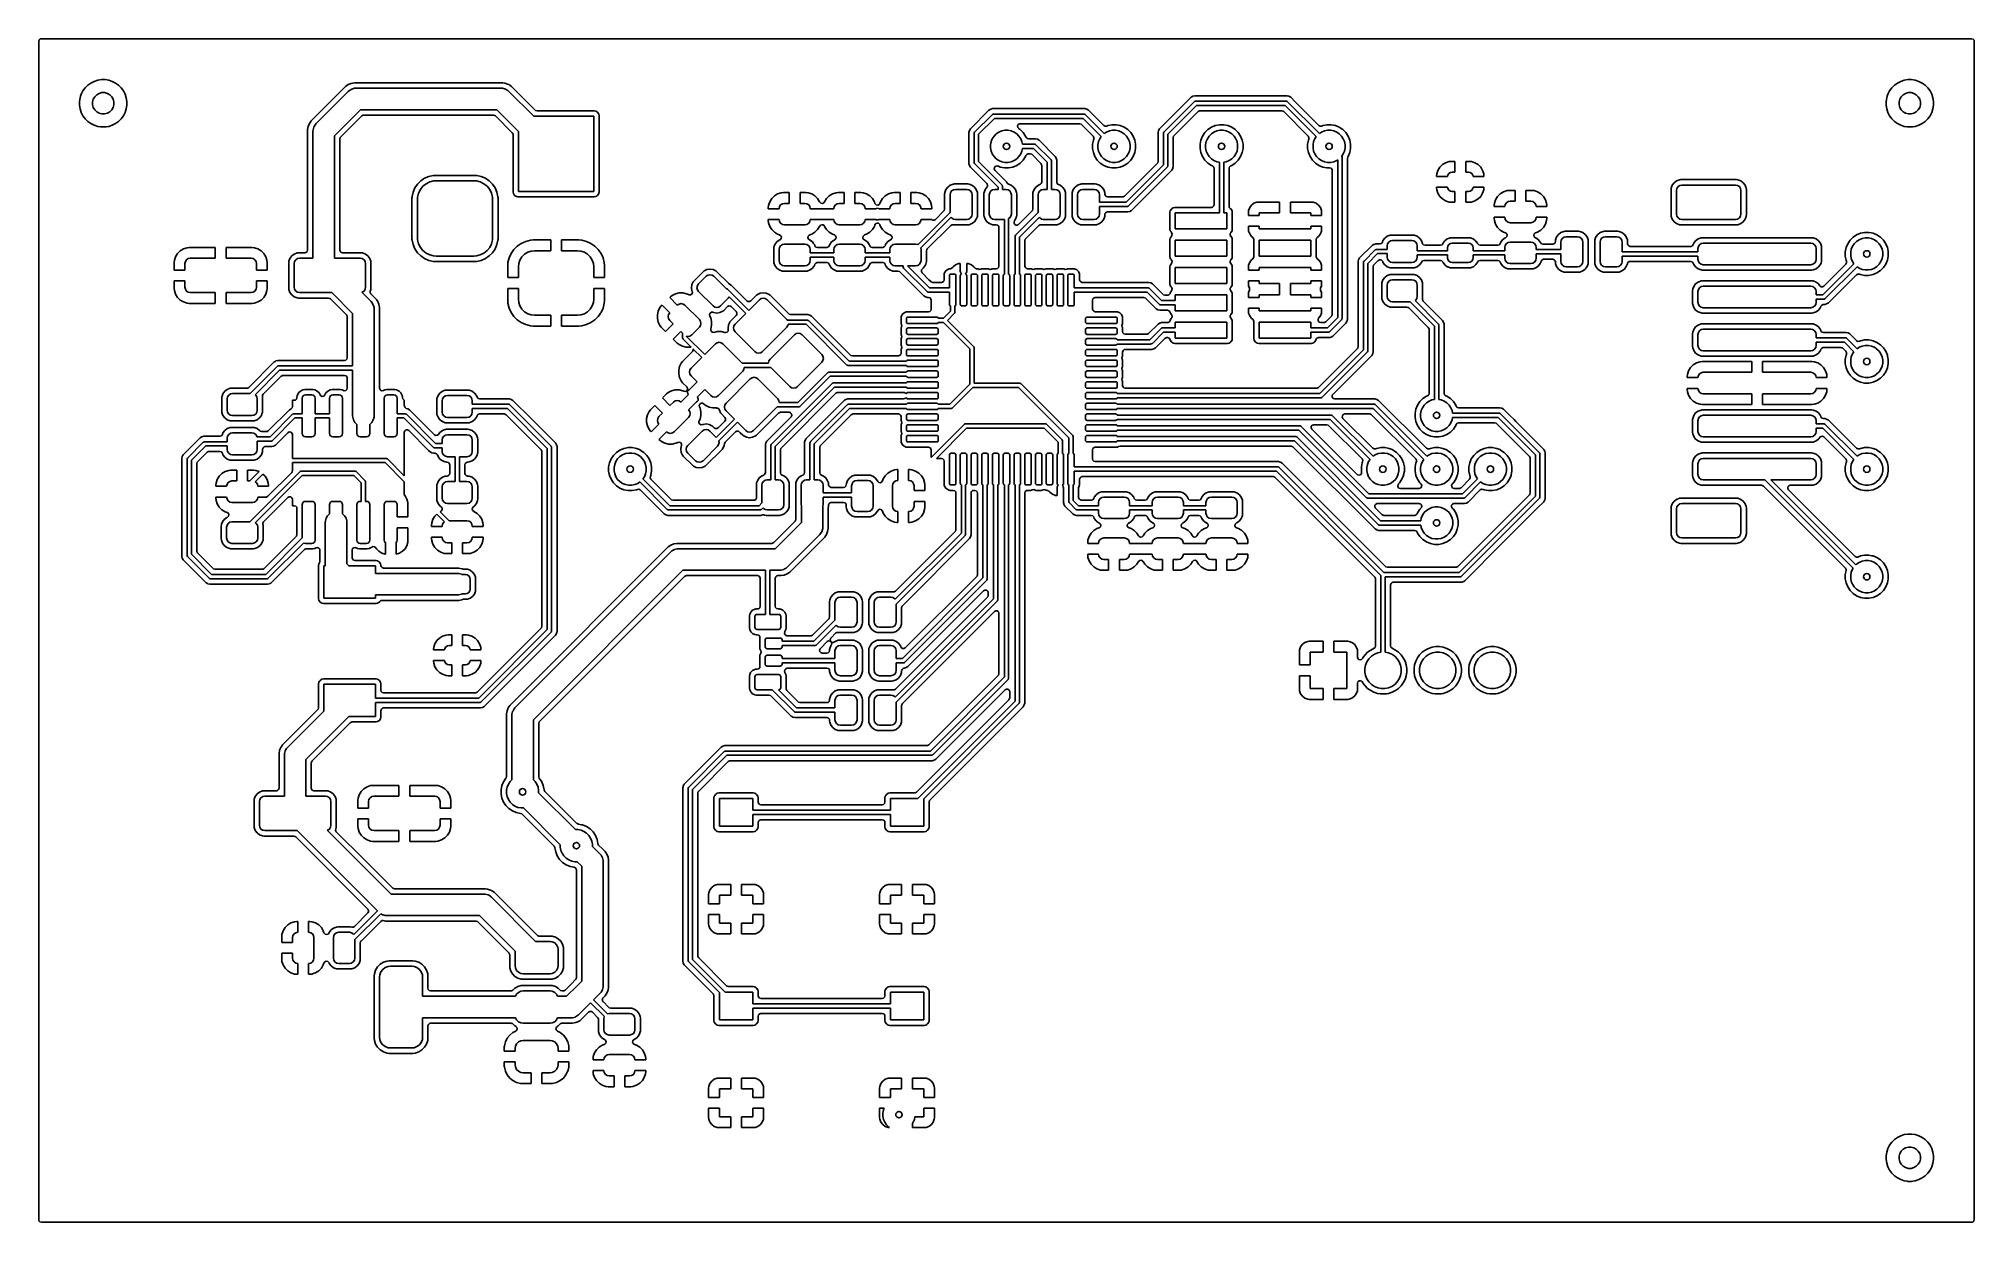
# Model space of a CAD drawing. Extents: x 0 to 90, y 0 to 55.
import ezdxf

# ---------------------------------------------------------------- set-up
doc = ezdxf.new("R2010")
doc.units = 0
doc.layers.add('BLACK', color=7, linetype='CONTINUOUS')

msp = doc.modelspace()

# ---------------------------------------------------------------- linework, layer by layer
at = {"layer": 'BLACK', "linetype": 'CONTINUOUS'}
for p, q in [((0.0005, 54.8755), (0.020185, 54.942539)), ((0.020185, 54.942539), (0.072989, 54.988294)), ((0.072989, 54.988294), (0.1245, 54.9995)), ((0.1245, 54.9995), (89.8755, 54.9995)), ((89.8755, 54.9995), (89.942539, 54.979815)), ((89.942539, 54.979815), (89.988294, 54.927011)), ((89.988294, 54.927011), (89.9995, 54.8755)), ((0.0005, 52.08661), (0.0005, 54.8755)), ((89.9995, 54.8755), (89.9995, 0.1245)), ((2.913389, 53.1005), (2.742299, 53.073402)), ((3.086611, 53.1005), (2.913389, 53.1005)), ((3.257701, 53.073402), (3.086611, 53.1005)), ((86.913389, 53.1005), (86.742299, 53.073402)), ((87.086611, 53.1005), (86.913389, 53.1005)), ((87.257701, 53.073402), (87.086611, 53.1005)), ((1.926597, 52.257697), (1.8995, 52.08661)), ((1.948989, 52.326613), (1.926597, 52.257697)), ((1.980127, 52.422445), (1.948989, 52.326613)), ((2.058768, 52.576788), (1.980127, 52.422445)), ((2.160586, 52.716928), (2.058768, 52.576788)), ((2.283072, 52.839414), (2.160586, 52.716928)), ((2.423212, 52.941232), (2.283072, 52.839414)), ((2.577555, 53.019873), (2.423212, 52.941232)), ((2.53806, 52.191342), (2.603323, 52.304381)), ((2.742299, 53.073402), (2.577555, 53.019873)), ((2.603323, 52.304381), (2.695619, 52.396677)), ((2.695619, 52.396677), (2.808658, 52.46194)), ((2.808658, 52.46194), (2.934737, 52.495722)), ((2.934737, 52.495722), (3.065263, 52.495722)), ((3.065263, 52.495722), (3.191342, 52.46194)), ((3.191342, 52.46194), (3.304381, 52.396677)), ((3.422445, 53.019873), (3.257701, 53.073402)), ((3.304381, 52.396677), (3.396677, 52.304381)), ((3.396677, 52.304381), (3.46194, 52.191342)), ((3.576788, 52.941232), (3.422445, 53.019873)), ((3.716928, 52.839414), (3.576788, 52.941232)), ((3.839414, 52.716928), (3.716928, 52.839414)), ((3.941232, 52.576788), (3.839414, 52.716928)), ((4.019873, 52.422445), (3.941232, 52.576788)), ((4.073402, 52.257701), (4.019873, 52.422445)), ((4.1005, 52.086611), (4.073402, 52.257701)), ((12.896447, 51.053553), (14.396446, 52.553553)), ((14.27158, 52.782948), (13.402021, 51.913389)), ((14.271584, 52.782951), (14.27158, 52.782948)), ((14.394498, 52.86508), (14.271584, 52.782951)), ((14.394511, 52.865087), (14.394498, 52.86508)), ((14.531082, 52.921656), (14.394511, 52.865087)), ((14.396446, 52.553553), (14.44561, 52.596668)), ((14.44561, 52.596668), (14.445619, 52.596677)), ((14.445619, 52.596677), (14.558658, 52.66194)), ((14.531087, 52.921658), (14.531082, 52.921656)), ((14.531092, 52.921659), (14.531087, 52.921658)), ((14.67608, 52.9505), (14.531092, 52.921659)), ((14.558658, 52.66194), (14.684737, 52.695723)), ((14.676082, 52.9505), (14.67608, 52.9505)), ((14.823917, 52.9505), (14.676082, 52.9505)), ((14.684737, 52.695723), (14.684752, 52.695723)), ((14.684752, 52.695723), (14.75, 52.7)), ((14.75, 52.7), (21.5075, 52.7)), ((21.581418, 52.9505), (14.823917, 52.9505)), ((21.5075, 52.7), (21.572748, 52.695723)), ((21.572748, 52.695723), (21.572763, 52.695723)), ((21.572763, 52.695723), (21.698842, 52.66194)), ((21.58142, 52.9505), (21.581418, 52.9505)), ((21.678962, 52.931096), (21.58142, 52.9505)), ((21.726413, 52.921658), (21.678962, 52.931096)), ((21.698842, 52.66194), (21.811881, 52.596677)), ((21.794704, 52.893371), (21.726413, 52.921658)), ((21.862991, 52.865086), (21.794704, 52.893371)), ((21.811881, 52.596677), (21.811896, 52.596661)), ((21.811896, 52.596661), (21.861053, 52.553553)), ((21.861053, 52.553553), (23.014606, 51.4)), ((21.862992, 52.865085), (21.862991, 52.865086)), ((21.862995, 52.865084), (21.862992, 52.865085)), ((21.901413, 52.839414), (21.862995, 52.865084)), ((21.985916, 52.782952), (21.901413, 52.839414)), ((21.98592, 52.782948), (21.985916, 52.782952)), ((21.985921, 52.782947), (21.98592, 52.782948)), ((23.082049, 51.686819), (21.985921, 52.782947)), ((53.584786, 52.280468), (52.119531, 50.815213)), ((53.584791, 52.280472), (53.584786, 52.280468)), ((53.664709, 52.326612), (53.584791, 52.280472)), ((53.664712, 52.326614), (53.664709, 52.326612)), ((53.753856, 52.3505), (53.664712, 52.326614)), ((58.046144, 52.3505), (53.753856, 52.3505)), ((58.135288, 52.326614), (58.046144, 52.3505)), ((58.215212, 52.28047), (58.135288, 52.326614)), ((58.409072, 52.08661), (58.215212, 52.28047)), ((85.926597, 52.257697), (85.8995, 52.08661)), ((85.948989, 52.326613), (85.926597, 52.257697)), ((85.980127, 52.422445), (85.948989, 52.326613)), ((86.058768, 52.576788), (85.980127, 52.422445)), ((86.160586, 52.716928), (86.058768, 52.576788)), ((86.283072, 52.839414), (86.160586, 52.716928)), ((86.423212, 52.941232), (86.283072, 52.839414)), ((86.577555, 53.019873), (86.423212, 52.941232)), ((86.53806, 52.191342), (86.603323, 52.304381)), ((86.742299, 53.073402), (86.577555, 53.019873)), ((86.603323, 52.304381), (86.695619, 52.396677)), ((86.695619, 52.396677), (86.808658, 52.46194)), ((86.808658, 52.46194), (86.934737, 52.495722)), ((86.934737, 52.495722), (87.065263, 52.495722)), ((87.065263, 52.495722), (87.191342, 52.46194)), ((87.191342, 52.46194), (87.304381, 52.396677)), ((87.422445, 53.019873), (87.257701, 53.073402)), ((87.304381, 52.396677), (87.396677, 52.304381)), ((87.396677, 52.304381), (87.46194, 52.191342)), ((87.576788, 52.941232), (87.422445, 53.019873)), ((87.716928, 52.839414), (87.576788, 52.941232)), ((87.839414, 52.716928), (87.716928, 52.839414)), ((87.941232, 52.576788), (87.839414, 52.716928)), ((88.019873, 52.422445), (87.941232, 52.576788)), ((88.073402, 52.257701), (88.019873, 52.422445)), ((88.1005, 52.086611), (88.073402, 52.257701)), ((0.0005, 44.599986), (0.0005, 52.08661)), ((1.8995, 52.08661), (1.8995, 51.913389)), ((1.8995, 51.913389), (1.926597, 51.742302)), ((1.926597, 51.742302), (1.980128, 51.577552)), ((1.980128, 51.577552), (2.058768, 51.423211)), ((2.058768, 51.423211), (2.116859, 51.343256)), ((2.116859, 51.343256), (2.160586, 51.283072)), ((2.504278, 52.065263), (2.53806, 52.191342)), ((2.504278, 51.934737), (2.504278, 52.065263)), ((2.53806, 51.808658), (2.504278, 51.934737)), ((2.603323, 51.695619), (2.53806, 51.808658)), ((2.695619, 51.603323), (2.603323, 51.695619)), ((2.808658, 51.53806), (2.695619, 51.603323)), ((2.934737, 51.504278), (2.808658, 51.53806)), ((3.065263, 51.504278), (2.934737, 51.504278)), ((3.191342, 51.53806), (3.065263, 51.504278)), ((3.304381, 51.603323), (3.191342, 51.53806)), ((3.396677, 51.695619), (3.304381, 51.603323)), ((3.46194, 51.808658), (3.396677, 51.695619)), ((3.46194, 52.191342), (3.495722, 52.065263)), ((3.495722, 51.934737), (3.46194, 51.808658)), ((3.495722, 52.065263), (3.495722, 51.934737)), ((3.839414, 51.283072), (3.941232, 51.423212)), ((3.941232, 51.423212), (4.019873, 51.577555)), ((4.019873, 51.577555), (4.073402, 51.742299)), ((4.073402, 51.742299), (4.1005, 51.913389)), ((4.1005, 51.913389), (4.1005, 52.086611)), ((13.402021, 51.913389), (12.667048, 51.178416)), ((14.957107, 51.7), (13.75, 50.492893)), ((14.036819, 50.425451), (15.024548, 51.413181)), ((21.300394, 51.7), (14.957107, 51.7)), ((15.024548, 51.413181), (15.085871, 51.446666)), ((15.085871, 51.446666), (15.112229, 51.4495)), ((15.112229, 51.4495), (21.14527, 51.4495)), ((21.14527, 51.4495), (21.212309, 51.429815)), ((21.212309, 51.429815), (21.232951, 51.413181)), ((21.232951, 51.413181), (22.020681, 50.625451)), ((22.3075, 50.692893), (21.300394, 51.7)), ((23.014606, 51.4), (25.8075, 51.4)), ((23.102691, 51.670185), (23.082049, 51.686819)), ((23.16973, 51.6505), (23.102691, 51.670185)), ((25.832174, 51.6505), (23.16973, 51.6505)), ((25.8075, 51.4), (25.8075, 47.9)), ((25.832177, 51.6505), (25.832174, 51.6505)), ((25.905235, 51.635967), (25.832177, 51.6505)), ((25.90524, 51.635966), (25.905235, 51.635967)), ((25.988101, 51.580601), (25.90524, 51.635966)), ((26.043466, 51.49774), (25.988101, 51.580601)), ((26.043466, 51.497739), (26.043466, 51.49774)), ((26.043467, 51.497735), (26.043466, 51.497739)), ((26.057999, 51.424678), (26.043467, 51.497735)), ((26.058, 51.424676), (26.057999, 51.424678)), ((26.058, 47.875323), (26.058, 51.424676)), ((44.184786, 51.680468), (43.319531, 50.815213)), ((43.529289, 50.670711), (44.329289, 51.470711)), ((44.441422, 51.3), (43.7, 50.558578)), ((44.184791, 51.680472), (44.184786, 51.680468)), ((44.264709, 51.726612), (44.184791, 51.680472)), ((44.264712, 51.726614), (44.264709, 51.726612)), ((44.353856, 51.7505), (44.264712, 51.726614)), ((44.329289, 51.470711), (44.344443, 51.483147)), ((44.344443, 51.483147), (44.380491, 51.498079)), ((44.446144, 51.7505), (44.353856, 51.7505)), ((44.380491, 51.498079), (44.4, 51.5)), ((44.4, 51.5), (48.6, 51.5)), ((48.558578, 51.3), (44.441422, 51.3)), ((48.646144, 51.7505), (44.446144, 51.7505)), ((49.405238, 50.453339), (48.558578, 51.3)), ((48.6, 51.5), (48.619509, 51.498079)), ((48.619509, 51.498079), (48.655557, 51.483147)), ((48.735288, 51.726614), (48.646144, 51.7505)), ((48.655557, 51.483147), (48.670711, 51.470711)), ((48.670711, 51.470711), (49.54666, 50.594761)), ((48.815212, 51.68047), (48.735288, 51.726614)), ((49.526193, 50.969487), (48.815212, 51.68047)), ((52.329289, 50.670711), (53.729289, 52.070711)), ((53.841422, 51.9), (52.5, 50.558578)), ((52.786819, 50.491137), (53.908863, 51.613181)), ((53.729289, 52.070711), (53.744443, 52.083147)), ((53.744443, 52.083147), (53.780491, 52.098079)), ((53.780491, 52.098079), (53.8, 52.1)), ((53.8, 52.1), (58, 52.1)), ((57.958578, 51.9), (53.841422, 51.9)), ((53.908863, 51.613181), (53.970186, 51.646666)), ((53.970186, 51.646666), (53.996544, 51.6495)), ((53.996544, 51.6495), (57.803456, 51.6495)), ((57.803456, 51.6495), (57.870495, 51.629815)), ((57.870495, 51.629815), (57.891137, 51.613181)), ((57.891137, 51.613181), (59.030481, 50.473835)), ((59.405238, 50.453339), (57.958578, 51.9)), ((58, 52.1), (58.019509, 52.098079)), ((58.019509, 52.098079), (58.055557, 52.083147)), ((58.055557, 52.083147), (58.070711, 52.070711)), ((58.070711, 52.070711), (59.54666, 50.594761)), ((59.526192, 50.969488), (58.409072, 52.08661)), ((85.8995, 52.08661), (85.8995, 51.913389)), ((85.8995, 51.913389), (85.926597, 51.742302)), ((85.926597, 51.742302), (85.980128, 51.577552)), ((85.980128, 51.577552), (86.058768, 51.423211)), ((86.058768, 51.423211), (86.116859, 51.343256)), ((86.116859, 51.343256), (86.160586, 51.283072)), ((86.504278, 52.065263), (86.53806, 52.191342)), ((86.504278, 51.934737), (86.504278, 52.065263)), ((86.53806, 51.808658), (86.504278, 51.934737)), ((86.603323, 51.695619), (86.53806, 51.808658)), ((86.695619, 51.603323), (86.603323, 51.695619)), ((86.808658, 51.53806), (86.695619, 51.603323)), ((86.934737, 51.504278), (86.808658, 51.53806)), ((87.065263, 51.504278), (86.934737, 51.504278)), ((87.191342, 51.53806), (87.065263, 51.504278)), ((87.304381, 51.603323), (87.191342, 51.53806)), ((87.396677, 51.695619), (87.304381, 51.603323)), ((87.46194, 51.808658), (87.396677, 51.695619)), ((87.46194, 52.191342), (87.495722, 52.065263)), ((87.495722, 51.934737), (87.46194, 51.808658)), ((87.495722, 52.065263), (87.495722, 51.934737)), ((87.839414, 51.283072), (87.941232, 51.423212)), ((87.941232, 51.423212), (88.019873, 51.577555)), ((88.019873, 51.577555), (88.073402, 51.742299)), ((88.073402, 51.742299), (88.1005, 51.913389)), ((88.1005, 51.913389), (88.1005, 52.086611)), ((2.160586, 51.283072), (2.160588, 51.28307)), ((2.160588, 51.28307), (2.160588, 51.283069)), ((2.160588, 51.283069), (2.283069, 51.160588)), ((2.283069, 51.160588), (2.423211, 51.058768)), ((2.423211, 51.058768), (2.577552, 50.980128)), ((2.577552, 50.980128), (2.742302, 50.926597)), ((2.742302, 50.926597), (2.742301, 50.926597)), ((2.742301, 50.926597), (2.881192, 50.904599)), ((2.881192, 50.904599), (2.913389, 50.8995)), ((2.913389, 50.8995), (2.91339, 50.8995)), ((2.91339, 50.8995), (3.08661, 50.8995)), ((3.08661, 50.8995), (3.086611, 50.8995)), ((3.086611, 50.8995), (3.138239, 50.907677)), ((3.138239, 50.907677), (3.257697, 50.926597)), ((3.257697, 50.926597), (3.257699, 50.926597)), ((3.257699, 50.926597), (3.257701, 50.926598)), ((3.257701, 50.926598), (3.422445, 50.980127)), ((3.422445, 50.980127), (3.576788, 51.058768)), ((3.576788, 51.058768), (3.716928, 51.160586)), ((3.716928, 51.160586), (3.839414, 51.283072)), ((12.52834, 50.918907), (12.4995, 50.77392)), ((12.4995, 50.77392), (12.4995, 45.174499)), ((12.528343, 50.918917), (12.52834, 50.918907)), ((12.584914, 51.055492), (12.528343, 50.918917)), ((12.587103, 51.058768), (12.584914, 51.055492)), ((12.655135, 51.160586), (12.587103, 51.058768)), ((12.667048, 51.178416), (12.655135, 51.160586)), ((12.75, 50.7), (12.754277, 50.765247)), ((12.75, 44.8), (12.75, 50.7)), ((12.754277, 50.765263), (12.78806, 50.891342)), ((12.754277, 50.765247), (12.754277, 50.765263)), ((12.78806, 50.891342), (12.803975, 50.918907)), ((12.803975, 50.918907), (12.853323, 51.004381)), ((12.853323, 51.004381), (12.853338, 51.004396)), ((12.853338, 51.004396), (12.896447, 51.053553)), ((13.75, 50.492893), (13.75, 44.8)), ((14.0005, 50.33777), (14.020185, 50.404809)), ((14.020185, 50.404809), (14.036819, 50.425451)), ((22.020681, 50.625451), (22.054166, 50.564128)), ((22.054166, 50.564128), (22.057, 50.53777)), ((22.057, 50.53777), (22.057, 47.875321)), ((22.3075, 47.9), (22.3075, 50.692893)), ((43.273386, 50.735287), (43.2495, 50.646143)), ((43.2495, 50.646143), (43.2495, 49.203855)), ((43.273387, 50.73529), (43.273386, 50.735287)), ((43.319527, 50.815208), (43.273387, 50.73529)), ((43.319531, 50.815213), (43.319527, 50.815208)), ((43.5, 50.6), (43.501921, 50.619509)), ((43.5, 49.25), (43.5, 50.6)), ((43.501921, 50.619509), (43.516853, 50.655557)), ((43.516853, 50.655557), (43.529289, 50.670711)), ((43.7, 50.558578), (43.7, 49.291421)), ((44.338559, 50.353548), (44.420242, 50.475795)), ((44.420242, 50.475795), (44.524205, 50.579758)), ((44.524205, 50.579758), (44.646452, 50.661441)), ((44.646452, 50.661441), (44.782286, 50.717705)), ((44.782286, 50.717705), (44.926487, 50.746389)), ((44.926487, 50.746389), (45.073513, 50.746389)), ((45.073513, 50.746389), (45.217714, 50.717705)), ((45.217714, 50.717705), (45.353548, 50.661441)), ((45.353548, 50.661441), (45.475795, 50.579758)), ((45.475795, 50.579758), (45.579758, 50.475795)), ((45.516536, 50.945335), (45.546691, 51.008363)), ((45.525243, 50.87601), (45.516536, 50.945335)), ((45.570048, 50.822398), (45.525243, 50.87601)), ((45.546691, 51.008363), (45.606134, 51.045082)), ((45.580802, 50.815212), (45.570048, 50.822398)), ((45.579758, 50.475795), (45.661441, 50.353548)), ((45.637782, 50.777139), (45.580802, 50.815212)), ((45.606134, 51.045082), (45.638939, 51.0495)), ((45.777139, 50.637782), (45.637782, 50.777139)), ((45.638939, 51.0495), (48.403456, 51.0495)), ((45.886632, 50.473914), (45.777139, 50.637782)), ((45.90606, 50.427009), (45.886632, 50.473914)), ((45.907811, 50.422989), (45.90606, 50.427009)), ((45.953566, 50.370185), (45.907811, 50.422989)), ((48.403456, 51.0495), (48.470495, 51.029815)), ((48.470495, 51.029815), (48.491137, 51.013181)), ((48.491137, 51.013181), (49.030481, 50.473835)), ((49.030481, 50.473835), (49.063966, 50.412512)), ((49.063966, 50.412512), (49.058982, 50.34282)), ((49.338559, 50.353548), (49.405238, 50.453339)), ((49.529349, 50.966442), (49.526193, 50.969487)), ((49.591828, 50.935168), (49.529349, 50.966442)), ((49.54666, 50.594761), (49.646452, 50.661441)), ((49.661294, 50.942636), (49.591828, 50.935168)), ((49.646452, 50.661441), (49.782286, 50.717705)), ((49.708165, 50.962051), (49.661294, 50.942636)), ((49.73024, 50.966442), (49.708165, 50.962051)), ((49.901457, 51.0005), (49.73024, 50.966442)), ((49.782286, 50.717705), (49.926487, 50.746389)), ((49.901459, 51.0005), (49.901457, 51.0005)), ((50.098541, 51.0005), (49.901459, 51.0005)), ((49.926487, 50.746389), (50.073513, 50.746389)), ((50.073513, 50.746389), (50.217714, 50.717705)), ((50.098543, 51.0005), (50.098541, 51.0005)), ((50.200957, 50.980128), (50.098543, 51.0005)), ((50.291835, 50.962051), (50.200957, 50.980128)), ((50.217714, 50.717705), (50.353548, 50.661441)), ((50.473914, 50.886632), (50.291835, 50.962051)), ((50.353548, 50.661441), (50.475795, 50.579758)), ((50.637782, 50.777139), (50.473914, 50.886632)), ((50.475795, 50.579758), (50.579758, 50.475795)), ((50.579758, 50.475795), (50.661441, 50.353548)), ((50.777139, 50.637782), (50.637782, 50.777139)), ((50.886632, 50.473914), (50.777139, 50.637782)), ((50.962051, 50.291835), (50.886632, 50.473914)), ((52.073386, 50.735287), (52.0495, 50.646143)), ((52.0495, 50.646143), (52.0495, 49.296543)), ((52.073387, 50.73529), (52.073386, 50.735287)), ((52.119527, 50.815208), (52.073387, 50.73529)), ((52.119531, 50.815213), (52.119527, 50.815208)), ((52.3, 50.6), (52.301921, 50.619509)), ((52.3, 49.141421), (52.3, 50.6)), ((52.301921, 50.619509), (52.316853, 50.655557)), ((52.316853, 50.655557), (52.329289, 50.670711)), ((52.5, 50.558578), (52.5, 49.1)), ((52.7505, 50.403456), (52.770185, 50.470495)), ((52.7505, 49.053856), (52.7505, 50.403456)), ((52.770185, 50.470495), (52.786819, 50.491137)), ((54.113364, 50.473907), (54.03795, 50.291839)), ((54.113371, 50.47392), (54.113364, 50.473907)), ((54.22286, 50.637781), (54.113371, 50.47392)), ((54.222863, 50.637785), (54.22286, 50.637781)), ((54.362214, 50.777136), (54.222863, 50.637785)), ((54.338559, 50.353548), (54.420242, 50.475795)), ((54.362218, 50.777139), (54.362214, 50.777136)), ((54.526079, 50.886628), (54.362218, 50.777139)), ((54.420242, 50.475795), (54.524205, 50.579758)), ((54.524205, 50.579758), (54.646452, 50.661441)), ((54.526092, 50.886635), (54.526079, 50.886628)), ((54.70816, 50.962049), (54.526092, 50.886635)), ((54.646452, 50.661441), (54.782286, 50.717705)), ((54.708165, 50.962051), (54.70816, 50.962049)), ((54.73024, 50.966442), (54.708165, 50.962051)), ((54.901457, 51.0005), (54.73024, 50.966442)), ((54.782286, 50.717705), (54.926487, 50.746389)), ((54.901459, 51.0005), (54.901457, 51.0005)), ((55.098541, 51.0005), (54.901459, 51.0005)), ((54.926487, 50.746389), (55.073513, 50.746389)), ((55.073513, 50.746389), (55.217714, 50.717705)), ((55.098543, 51.0005), (55.098541, 51.0005)), ((55.200957, 50.980128), (55.098543, 51.0005)), ((55.291835, 50.962051), (55.200957, 50.980128)), ((55.217714, 50.717705), (55.353548, 50.661441)), ((55.473914, 50.886632), (55.291835, 50.962051)), ((55.353548, 50.661441), (55.475795, 50.579758)), ((55.637782, 50.777139), (55.473914, 50.886632)), ((55.475795, 50.579758), (55.579758, 50.475795)), ((55.579758, 50.475795), (55.661441, 50.353548)), ((55.777139, 50.637782), (55.637782, 50.777139)), ((55.886632, 50.473914), (55.777139, 50.637782)), ((55.962051, 50.291835), (55.886632, 50.473914)), ((59.030481, 50.473835), (59.063966, 50.412512)), ((59.063966, 50.412512), (59.058982, 50.34282)), ((59.338559, 50.353548), (59.405238, 50.453339)), ((59.529349, 50.966442), (59.526192, 50.969488)), ((59.591828, 50.935168), (59.529349, 50.966442)), ((59.54666, 50.594761), (59.646452, 50.661441)), ((59.661294, 50.942636), (59.591828, 50.935168)), ((59.646452, 50.661441), (59.782286, 50.717705)), ((59.708165, 50.962051), (59.661294, 50.942636)), ((59.73024, 50.966442), (59.708165, 50.962051)), ((59.901457, 51.0005), (59.73024, 50.966442)), ((59.782286, 50.717705), (59.926487, 50.746389)), ((59.901459, 51.0005), (59.901457, 51.0005)), ((60.098541, 51.0005), (59.901459, 51.0005)), ((59.926487, 50.746389), (60.073513, 50.746389)), ((60.073513, 50.746389), (60.217714, 50.717705)), ((60.098543, 51.0005), (60.098541, 51.0005)), ((60.200957, 50.980128), (60.098543, 51.0005)), ((60.291835, 50.962051), (60.200957, 50.980128)), ((60.217714, 50.717705), (60.353548, 50.661441)), ((60.473914, 50.886632), (60.291835, 50.962051)), ((60.353548, 50.661441), (60.475795, 50.579758)), ((60.637782, 50.777139), (60.473914, 50.886632)), ((60.475795, 50.579758), (60.579758, 50.475795)), ((60.579758, 50.475795), (60.661441, 50.353548)), ((60.777139, 50.637782), (60.637782, 50.777139)), ((60.886632, 50.473914), (60.777139, 50.637782)), ((60.962051, 50.291835), (60.886632, 50.473914)), ((86.160586, 51.283072), (86.160588, 51.28307)), ((86.160588, 51.28307), (86.160588, 51.283069)), ((86.160588, 51.283069), (86.283069, 51.160588)), ((86.283069, 51.160588), (86.423211, 51.058768)), ((86.423211, 51.058768), (86.577552, 50.980128)), ((86.577552, 50.980128), (86.742302, 50.926597)), ((86.742302, 50.926597), (86.742301, 50.926597)), ((86.742301, 50.926597), (86.881192, 50.904599)), ((86.881192, 50.904599), (86.913389, 50.8995)), ((86.913389, 50.8995), (86.91339, 50.8995)), ((86.91339, 50.8995), (87.08661, 50.8995)), ((87.08661, 50.8995), (87.086611, 50.8995)), ((87.086611, 50.8995), (87.138239, 50.907677)), ((87.138239, 50.907677), (87.257697, 50.926597)), ((87.257697, 50.926597), (87.257699, 50.926597)), ((87.257699, 50.926597), (87.257701, 50.926598)), ((87.257701, 50.926598), (87.422445, 50.980127)), ((87.422445, 50.980127), (87.576788, 51.058768)), ((87.576788, 51.058768), (87.716928, 51.160586)), ((87.716928, 51.160586), (87.839414, 51.283072)), ((14.0005, 47.610948), (14.0005, 50.33777)), ((44.253611, 50.073513), (44.282295, 50.217714)), ((44.253611, 49.926487), (44.253611, 50.073513)), ((44.282295, 49.782286), (44.253611, 49.926487)), ((44.282295, 50.217714), (44.338559, 50.353548)), ((44.338559, 49.646452), (44.282295, 49.782286)), ((44.420242, 49.524205), (44.338559, 49.646452)), ((44.524205, 49.420242), (44.420242, 49.524205)), ((45.579758, 49.524205), (45.475795, 49.420242)), ((45.661441, 49.646452), (45.579758, 49.524205)), ((45.661441, 50.353548), (45.717705, 50.217714)), ((45.717705, 49.782286), (45.661441, 49.646452)), ((45.717705, 50.217714), (45.74112, 50.1)), ((45.74112, 49.9), (45.717705, 49.782286)), ((45.74112, 50.1), (46.3, 50.1)), ((46.258578, 49.9), (45.74112, 49.9)), ((45.777139, 49.362217), (45.886628, 49.52608)), ((45.886628, 49.52608), (45.886629, 49.526082)), ((45.886629, 49.526082), (45.886632, 49.526086)), ((45.886632, 49.526086), (45.906044, 49.572953)), ((45.906044, 49.572953), (45.918586, 49.588517)), ((45.918586, 49.588517), (45.926892, 49.606703)), ((45.926892, 49.606703), (45.940062, 49.615167)), ((45.940062, 49.615167), (45.949884, 49.627355)), ((45.949884, 49.627355), (45.96885, 49.633668)), ((46.020605, 50.3505), (45.953566, 50.370185)), ((45.96885, 49.633668), (45.98567, 49.644477)), ((45.98567, 49.644477), (46.013229, 49.648439)), ((46.013229, 49.648439), (46.016178, 49.649421)), ((46.016178, 49.649421), (46.020605, 49.6495)), ((46.346142, 50.3505), (46.020605, 50.3505)), ((46.020605, 49.6495), (46.103456, 49.6495)), ((46.103456, 49.6495), (46.170495, 49.629815)), ((46.170495, 49.629815), (46.191137, 49.613181)), ((46.191137, 49.613181), (46.600681, 49.203637)), ((46.8875, 49.271078), (46.258578, 49.9)), ((46.3, 50.1), (46.319509, 50.098079)), ((46.319509, 50.098079), (46.355557, 50.083147)), ((46.346144, 50.3505), (46.346142, 50.3505)), ((46.435288, 50.326614), (46.346144, 50.3505)), ((46.355557, 50.083147), (46.370711, 50.070711)), ((46.370711, 50.070711), (47.058211, 49.383211)), ((46.515212, 50.28047), (46.435288, 50.326614)), ((47.26797, 49.527712), (46.515212, 50.28047)), ((47.304054, 49.465212), (47.26797, 49.527712)), ((48.9995, 49.901456), (48.999499, 49.901456)), ((48.999499, 49.901456), (49.037947, 49.70817)), ((49.037947, 50.291828), (48.9995, 50.098543)), ((48.9995, 50.098543), (48.9995, 49.901456)), ((49.037948, 50.291831), (49.037947, 50.291828)), ((49.037947, 49.70817), (49.03795, 49.70816)), ((49.037949, 50.291835), (49.037948, 50.291831)), ((49.057362, 50.338703), (49.037949, 50.291835)), ((49.03795, 49.70816), (49.113364, 49.526092)), ((49.058982, 50.34282), (49.057362, 50.338703)), ((49.113364, 49.526092), (49.113371, 49.526079)), ((49.113371, 49.526079), (49.22286, 49.362218)), ((49.253611, 50.073513), (49.282295, 50.217714)), ((49.253611, 49.926487), (49.253611, 50.073513)), ((49.282295, 49.782286), (49.253611, 49.926487)), ((49.282295, 50.217714), (49.338559, 50.353548)), ((49.338559, 49.646452), (49.282295, 49.782286)), ((49.420242, 49.524205), (49.338559, 49.646452)), ((49.524205, 49.420242), (49.420242, 49.524205)), ((50.579758, 49.524205), (50.475795, 49.420242)), ((50.661441, 49.646452), (50.579758, 49.524205)), ((50.661441, 50.353548), (50.717705, 50.217714)), ((50.717705, 49.782286), (50.661441, 49.646452)), ((50.717705, 50.217714), (50.746389, 50.073513)), ((50.746389, 49.926487), (50.717705, 49.782286)), ((50.746389, 50.073513), (50.746389, 49.926487)), ((50.777139, 49.362218), (50.886628, 49.526079)), ((50.886628, 49.526079), (50.886635, 49.526092)), ((50.886635, 49.526092), (50.962049, 49.70816)), ((50.962049, 49.70816), (50.962052, 49.70817)), ((50.962052, 50.291829), (50.962051, 50.291835)), ((51.0005, 50.098543), (50.962052, 50.291829)), ((50.962052, 49.70817), (51.0005, 49.901456)), ((51.0005, 49.901456), (51.0005, 50.098543)), ((53.9995, 49.901456), (53.999499, 49.901456)), ((53.999499, 49.901456), (54.037947, 49.70817)), ((54.037947, 50.291829), (53.9995, 50.098543)), ((53.9995, 50.098543), (53.9995, 49.901456)), ((54.03795, 50.291839), (54.037947, 50.291829)), ((54.037947, 49.70817), (54.03795, 49.70816)), ((54.03795, 49.70816), (54.113364, 49.526092)), ((54.113364, 49.526092), (54.113371, 49.526079)), ((54.113371, 49.526079), (54.22286, 49.362218)), ((54.253611, 50.073513), (54.282295, 50.217714)), ((54.253611, 49.926487), (54.253611, 50.073513)), ((54.282295, 49.782286), (54.253611, 49.926487)), ((54.282295, 50.217714), (54.338559, 50.353548)), ((54.338559, 49.646452), (54.282295, 49.782286)), ((54.420242, 49.524205), (54.338559, 49.646452)), ((54.524205, 49.420242), (54.420242, 49.524205)), ((55.579758, 49.524205), (55.475795, 49.420242)), ((55.661441, 49.646452), (55.579758, 49.524205)), ((55.661441, 50.353548), (55.717705, 50.217714)), ((55.717705, 49.782286), (55.661441, 49.646452)), ((55.717705, 50.217714), (55.746389, 50.073513)), ((55.746389, 49.926487), (55.717705, 49.782286)), ((55.746389, 50.073513), (55.746389, 49.926487)), ((55.777139, 49.362218), (55.886628, 49.526079)), ((55.886628, 49.526079), (55.886635, 49.526092)), ((55.886635, 49.526092), (55.962049, 49.70816)), ((55.962049, 49.70816), (55.962052, 49.70817)), ((55.962052, 50.291829), (55.962051, 50.291835)), ((56.0005, 50.098543), (55.962052, 50.291829)), ((55.962052, 49.70817), (56.0005, 49.901456)), ((56.0005, 49.901456), (56.0005, 50.098543)), ((58.9995, 49.901456), (58.999499, 49.901456)), ((58.999499, 49.901456), (59.037947, 49.70817)), ((59.037947, 50.291828), (58.9995, 50.098543)), ((58.9995, 50.098543), (58.9995, 49.901456)), ((59.037948, 50.291831), (59.037947, 50.291828)), ((59.037947, 49.70817), (59.03795, 49.70816)), ((59.037949, 50.291835), (59.037948, 50.291831)), ((59.057362, 50.338703), (59.037949, 50.291835)), ((59.03795, 49.70816), (59.113364, 49.526092)), ((59.058982, 50.34282), (59.057362, 50.338703)), ((59.113364, 49.526092), (59.113371, 49.526079)), ((59.113371, 49.526079), (59.22286, 49.362218)), ((59.253611, 50.073513), (59.282295, 50.217714)), ((59.253611, 49.926487), (59.253611, 50.073513)), ((59.282295, 49.782286), (59.253611, 49.926487)), ((59.282295, 50.217714), (59.338559, 50.353548)), ((59.338559, 49.646452), (59.282295, 49.782286)), ((59.420242, 49.524205), (59.338559, 49.646452)), ((59.524205, 49.420242), (59.420242, 49.524205)), ((60.661441, 49.646452), (60.589866, 49.539334)), ((60.589866, 49.539334), (60.598079, 49.519509)), ((60.598079, 49.519509), (60.6, 49.5)), ((60.6, 49.5), (60.6, 42)), ((60.661441, 50.353548), (60.717705, 50.217714)), ((60.717705, 49.782286), (60.661441, 49.646452)), ((60.717705, 50.217714), (60.746389, 50.073513)), ((60.746389, 49.926487), (60.717705, 49.782286)), ((60.746389, 50.073513), (60.746389, 49.926487)), ((60.8505, 49.434395), (60.870185, 49.501434)), ((60.870185, 49.501434), (60.871397, 49.503285)), ((60.871397, 49.503285), (60.886629, 49.526082)), ((60.886629, 49.526082), (60.886632, 49.526086)), ((60.886632, 49.526086), (60.962051, 49.708165)), ((60.962052, 50.291829), (60.962051, 50.291835)), ((60.962051, 49.708165), (60.962052, 49.70817)), ((61.0005, 50.098543), (60.962052, 50.291829)), ((60.962052, 49.70817), (61.0005, 49.901456)), ((61.0005, 49.901456), (61.0005, 50.098543)), ((18.138241, 48.601934), (17.940652, 48.517321)), ((18.348274, 48.647624), (18.138241, 48.601934)), ((18.396552, 48.6505), (18.348274, 48.647624)), ((20.318448, 48.6505), (18.396552, 48.6505)), ((20.366726, 48.647624), (20.318448, 48.6505)), ((20.576759, 48.601934), (20.366726, 48.647624)), ((20.774348, 48.517321), (20.576759, 48.601934)), ((43.2495, 49.203855), (43.264065, 49.149499)), ((43.264065, 49.149499), (43.264065, 49.149498)), ((43.264065, 49.149498), (43.273384, 49.114714)), ((43.273384, 49.114714), (43.273385, 49.114713)), ((43.273385, 49.114713), (43.319527, 49.034791)), ((43.319527, 49.034791), (43.319531, 49.034786)), ((43.319531, 49.034786), (44.082542, 48.271774)), ((43.501921, 49.230491), (43.5, 49.25)), ((43.516853, 49.194443), (43.501921, 49.230491)), ((43.529289, 49.179289), (43.516853, 49.194443)), ((44.6125, 48.096078), (43.529289, 49.179289)), ((43.7, 49.291421), (44.783211, 48.20821)), ((44.431903, 48.941616), (44.436887, 49.011307)), ((44.465386, 48.880295), (44.431903, 48.941616)), ((44.436887, 49.011307), (44.478758, 49.067241)), ((44.99297, 48.352712), (44.465386, 48.880295)), ((44.478758, 49.067241), (44.544223, 49.091658)), ((44.646452, 49.338559), (44.524205, 49.420242)), ((44.544223, 49.091658), (44.600521, 49.082536)), ((44.600521, 49.082536), (44.63064, 49.07006)), ((44.63064, 49.07006), (44.708165, 49.037949)), ((44.782286, 49.282295), (44.646452, 49.338559)), ((44.708165, 49.037949), (44.708168, 49.037948)), ((44.708168, 49.037948), (44.708169, 49.037948)), ((44.708169, 49.037948), (44.70817, 49.037947)), ((44.70817, 49.037947), (44.901457, 48.9995)), ((44.926487, 49.253611), (44.782286, 49.282295)), ((44.901457, 48.9995), (44.901459, 48.9995)), ((44.901459, 48.9995), (45.098543, 48.9995)), ((45.073513, 49.253611), (44.926487, 49.253611)), ((45.217714, 49.282295), (45.073513, 49.253611)), ((45.098543, 48.9995), (45.291829, 49.037947)), ((45.353548, 49.338559), (45.217714, 49.282295)), ((45.291829, 49.037947), (45.291839, 49.03795)), ((45.291839, 49.03795), (45.473907, 49.113364)), ((45.475795, 49.420242), (45.353548, 49.338559)), ((45.473907, 49.113364), (45.47392, 49.113371)), ((45.47392, 49.113371), (45.637781, 49.22286)), ((45.637781, 49.22286), (45.637785, 49.222863)), ((45.637785, 49.222863), (45.777139, 49.362217)), ((46.600681, 49.203637), (46.634166, 49.142314)), ((46.634166, 49.142314), (46.637, 49.115956)), ((46.637, 49.115956), (46.637, 48.337452)), ((46.8875, 48), (46.8875, 49.271078)), ((47.058211, 49.383211), (47.070647, 49.368057)), ((47.070647, 49.368057), (47.085579, 49.332009)), ((47.085579, 49.332009), (47.0875, 49.3125)), ((47.0875, 49.3125), (47.0875, 48)), ((47.314114, 49.447788), (47.304054, 49.465212)), ((47.338, 49.358644), (47.314114, 49.447788)), ((47.338, 49.358642), (47.338, 49.358644)), ((47.338, 48.337452), (47.338, 49.358642)), ((49.22286, 49.362218), (49.222863, 49.362214)), ((49.222863, 49.362214), (49.362214, 49.222863)), ((49.362214, 49.222863), (49.362218, 49.22286)), ((49.362218, 49.22286), (49.526079, 49.113371)), ((49.646452, 49.338559), (49.524205, 49.420242)), ((49.526079, 49.113371), (49.526092, 49.113364)), ((49.526092, 49.113364), (49.70816, 49.03795)), ((49.782286, 49.282295), (49.646452, 49.338559)), ((49.70816, 49.03795), (49.70817, 49.037947)), ((49.70817, 49.037947), (49.901457, 48.9995)), ((49.926487, 49.253611), (49.782286, 49.282295)), ((49.901457, 48.9995), (49.901459, 48.9995)), ((49.901459, 48.9995), (50.098543, 48.9995)), ((50.073513, 49.253611), (49.926487, 49.253611)), ((50.217714, 49.282295), (50.073513, 49.253611)), ((50.098543, 48.9995), (50.291829, 49.037947)), ((50.353548, 49.338559), (50.217714, 49.282295)), ((50.291829, 49.037947), (50.291839, 49.03795)), ((50.291839, 49.03795), (50.473907, 49.113364)), ((50.475795, 49.420242), (50.353548, 49.338559)), ((50.473907, 49.113364), (50.47392, 49.113371)), ((50.47392, 49.113371), (50.637781, 49.22286)), ((52.013181, 49.208862), (50.491137, 47.686819)), ((50.558578, 47.4), (52.3, 49.141421)), ((50.637781, 49.22286), (50.637785, 49.222863)), ((50.637785, 49.222863), (50.777136, 49.362214)), ((52.47071, 49.029289), (50.670711, 47.229289)), ((50.777136, 49.362214), (50.777139, 49.362218)), ((50.815213, 47.019531), (52.680466, 48.884785)), ((52.029815, 49.229504), (52.013181, 49.208862)), ((52.0495, 49.296543), (52.029815, 49.229504)), ((52.483147, 49.044442), (52.47071, 49.029289)), ((52.48752, 49.055), (52.483147, 49.044442)), ((52.498079, 49.080491), (52.48752, 49.055)), ((52.5, 49.1), (52.498079, 49.080491)), ((52.680466, 48.884785), (52.680469, 48.884788)), ((52.680469, 48.884788), (52.726614, 48.964712)), ((52.726614, 48.964712), (52.727902, 48.96952)), ((52.727902, 48.96952), (52.727907, 48.969529)), ((52.727905, 48.96953), (52.739099, 49.011307)), ((52.727907, 48.969529), (52.727905, 48.96953)), ((52.739099, 49.011307), (52.7505, 49.053856)), ((54.22286, 49.362218), (54.222863, 49.362214)), ((54.222863, 49.362214), (54.362214, 49.222863)), ((54.362214, 49.222863), (54.362218, 49.22286)), ((54.362218, 49.22286), (54.526079, 49.113371)), ((54.646452, 49.338559), (54.524205, 49.420242)), ((54.526079, 49.113371), (54.526094, 49.113363)), ((54.526094, 49.113363), (54.572954, 49.093953)), ((54.572954, 49.093953), (54.627357, 49.050112)), ((54.627357, 49.050112), (54.649421, 48.983817)), ((54.782286, 49.282295), (54.646452, 49.338559)), ((54.649421, 48.983817), (54.6495, 48.979393)), ((54.6495, 48.979393), (54.6495, 47.2845)), ((54.9, 49.258879), (54.782286, 49.282295)), ((54.9, 46.91), (54.9, 49.258879)), ((55.217714, 49.282295), (55.1, 49.258879)), ((55.1, 49.258879), (55.1, 46.91)), ((55.353548, 49.338559), (55.217714, 49.282295)), ((55.3505, 48.979393), (55.370185, 49.046432)), ((55.3505, 47.210401), (55.3505, 48.979393)), ((55.475795, 49.420242), (55.353548, 49.338559)), ((55.370185, 49.046432), (55.422989, 49.092187)), ((55.422989, 49.092187), (55.427046, 49.093953)), ((55.427046, 49.093953), (55.473905, 49.113363)), ((55.473905, 49.113363), (55.47392, 49.113371)), ((55.47392, 49.113371), (55.637781, 49.22286)), ((55.637781, 49.22286), (55.637785, 49.222863)), ((55.637785, 49.222863), (55.777136, 49.362214)), ((55.777136, 49.362214), (55.777139, 49.362218)), ((59.22286, 49.362218), (59.222863, 49.362214)), ((59.222863, 49.362214), (59.362214, 49.222863)), ((59.362214, 49.222863), (59.362218, 49.22286)), ((59.362218, 49.22286), (59.526079, 49.113371)), ((59.646452, 49.338559), (59.524205, 49.420242)), ((59.526079, 49.113371), (59.526092, 49.113364)), ((59.526092, 49.113364), (59.70816, 49.03795)), ((59.782286, 49.282295), (59.646452, 49.338559)), ((59.70816, 49.03795), (59.70817, 49.037947)), ((59.70817, 49.037947), (59.901457, 48.9995)), ((59.926487, 49.253611), (59.782286, 49.282295)), ((59.901457, 48.9995), (60.0255, 48.9995)), ((60.073513, 49.253611), (59.926487, 49.253611)), ((60.0255, 48.9995), (60.092539, 48.979815)), ((60.217714, 49.282295), (60.073513, 49.253611)), ((60.092539, 48.979815), (60.138294, 48.927011)), ((60.138294, 48.927011), (60.1495, 48.8755)), ((60.1495, 48.8755), (60.1495, 42.196543)), ((60.353548, 49.338559), (60.217714, 49.282295)), ((60.4, 49.369597), (60.353548, 49.338559)), ((60.4, 42.041421), (60.4, 49.369597)), ((60.8505, 48.623322), (60.8505, 49.434395)), ((60.8505, 48.076677), (60.8505, 48.623322)), ((65.010144, 48.722606), (65, 48.623322)), ((65, 48.623322), (65, 48.6)), ((65, 48.6), (65.504973, 48.6)), ((65.063452, 48.883481), (65.010144, 48.722606)), ((65.063457, 48.883492), (65.063452, 48.883481)), ((65.152424, 49.027728), (65.063457, 48.883492)), ((65.152427, 49.027732), (65.152424, 49.027728)), ((65.272267, 49.147572), (65.152427, 49.027732)), ((65.272271, 49.147575), (65.272267, 49.147572)), ((65.416507, 49.236542), (65.272271, 49.147575)), ((65.416518, 49.236547), (65.416507, 49.236542)), ((65.577392, 49.289855), (65.416518, 49.236547)), ((65.504973, 48.6), (65.517127, 48.661104)), ((65.517127, 48.661104), (65.565901, 48.734099)), ((65.565901, 48.734099), (65.638896, 48.782873)), ((65.676677, 49.299998), (65.577392, 49.289855)), ((65.638896, 48.782873), (65.725, 48.8)), ((65.676692, 49.299999), (65.676677, 49.299998)), ((65.85, 49.299999), (65.676692, 49.299999)), ((65.725, 48.8), (65.85, 48.8)), ((65.85, 48.8), (65.85, 49.299999)), ((66.523316, 49.299999), (66.35, 49.299999)), ((66.35, 49.299999), (66.35, 48.8)), ((66.35, 48.8), (66.475, 48.8)), ((66.475, 48.8), (66.561104, 48.782873)), ((66.622606, 49.289855), (66.523316, 49.299999)), ((66.561104, 48.782873), (66.634099, 48.734099)), ((66.783481, 49.236547), (66.622606, 49.289855)), ((66.634099, 48.734099), (66.682873, 48.661104)), ((66.682873, 48.661104), (66.695027, 48.6)), ((66.695027, 48.6), (67.199999, 48.6)), ((66.783492, 49.236542), (66.783481, 49.236547)), ((66.927728, 49.147575), (66.783492, 49.236542)), ((66.927732, 49.147572), (66.927728, 49.147575)), ((67.047572, 49.027732), (66.927732, 49.147572)), ((67.047575, 49.027728), (67.047572, 49.027732)), ((67.136542, 48.883492), (67.047575, 49.027728)), ((67.136547, 48.883481), (67.136542, 48.883492)), ((67.189855, 48.722607), (67.136547, 48.883481)), ((67.199998, 48.623322), (67.189855, 48.722607)), ((67.199999, 48.623307), (67.199998, 48.623322)), ((67.199999, 48.6), (67.199999, 48.623307)), ((17.405563, 47.869249), (17.360922, 47.664034)), ((17.405567, 47.869261), (17.405563, 47.869249)), ((17.490177, 48.066845), (17.405567, 47.869261)), ((17.610651, 48.244848), (17.490177, 48.066845)), ((17.610659, 48.244857), (17.610651, 48.244848)), ((17.762642, 48.39684), (17.610659, 48.244857)), ((17.61551, 47.643125), (17.661173, 47.826741)), ((17.661173, 47.826741), (17.745241, 47.996247)), ((17.745241, 47.996247), (17.863782, 48.143718)), ((17.762651, 48.396848), (17.762642, 48.39684)), ((17.89196, 48.484365), (17.762651, 48.396848)), ((17.863782, 48.143718), (18.011253, 48.262259)), ((17.940652, 48.517321), (17.89196, 48.484365)), ((18.011253, 48.262259), (18.180759, 48.346327)), ((18.180759, 48.346327), (18.364375, 48.39199)), ((18.364375, 48.39199), (18.4825, 48.4)), ((18.4825, 48.4), (20.2325, 48.4)), ((20.2325, 48.4), (20.350625, 48.39199)), ((20.350625, 48.39199), (20.534241, 48.346327)), ((20.534241, 48.346327), (20.703747, 48.262259)), ((20.703747, 48.262259), (20.851218, 48.143718)), ((20.952355, 48.396843), (20.774348, 48.517321)), ((20.851218, 48.143718), (20.969759, 47.996247)), ((21.104343, 48.244855), (20.952355, 48.396843)), ((20.969759, 47.996247), (21.053827, 47.826741)), ((21.053827, 47.826741), (21.09949, 47.643125)), ((21.104346, 48.244849), (21.104343, 48.244855)), ((21.104348, 48.244848), (21.104346, 48.244849)), ((21.106782, 48.241252), (21.104348, 48.244848)), ((21.224821, 48.066848), (21.106782, 48.241252)), ((21.309434, 47.869259), (21.224821, 48.066848)), ((21.355124, 47.659226), (21.309434, 47.869259)), ((22.057, 47.875321), (22.071532, 47.802264)), ((22.071532, 47.802264), (22.071533, 47.80226)), ((22.071533, 47.80226), (22.126899, 47.719399)), ((22.126899, 47.719399), (22.20976, 47.664033)), ((25.8075, 47.9), (22.3075, 47.9)), ((25.939341, 47.686819), (25.988101, 47.719399)), ((25.988101, 47.719399), (26.043466, 47.80226)), ((26.043466, 47.80226), (26.050875, 47.839504)), ((26.050875, 47.839504), (26.057999, 47.875321)), ((26.057999, 47.875321), (26.058, 47.875323)), ((34.355875, 47.784355), (34.206654, 47.692314)), ((34.35588, 47.784357), (34.355875, 47.784355)), ((34.522302, 47.839504), (34.35588, 47.784357)), ((34.625013, 47.849997), (34.522302, 47.839504)), ((34.625028, 47.849998), (34.625013, 47.849997)), ((34.9, 47.849998), (34.625028, 47.849998)), ((34.9, 47.349999), (34.9, 47.849998)), ((35.67498, 47.849998), (35.4, 47.849998)), ((35.4, 47.849998), (35.4, 47.349999)), ((35.77769, 47.839505), (35.67498, 47.849998)), ((35.777697, 47.839504), (35.77769, 47.839505)), ((35.944119, 47.784357), (35.777697, 47.839504)), ((35.944124, 47.784355), (35.944119, 47.784357)), ((36.093345, 47.692314), (35.944124, 47.784355)), ((36.905875, 47.784355), (36.756654, 47.692314)), ((36.90588, 47.784357), (36.905875, 47.784355)), ((37.072302, 47.839504), (36.90588, 47.784357)), ((37.175013, 47.849997), (37.072302, 47.839504)), ((37.175028, 47.849998), (37.175013, 47.849997)), ((37.45, 47.849998), (37.175028, 47.849998)), ((37.45, 47.349999), (37.45, 47.849998)), ((38.22498, 47.849998), (37.95, 47.849998)), ((37.95, 47.849998), (37.95, 47.349999)), ((38.32769, 47.839505), (38.22498, 47.849998)), ((38.327697, 47.839504), (38.32769, 47.839505)), ((38.494119, 47.784357), (38.327697, 47.839504)), ((38.494124, 47.784355), (38.494119, 47.784357)), ((38.643345, 47.692314), (38.494124, 47.784355)), ((39.505875, 47.784355), (39.356654, 47.692314)), ((39.50588, 47.784357), (39.505875, 47.784355)), ((39.672302, 47.839504), (39.50588, 47.784357)), ((39.775013, 47.849997), (39.672302, 47.839504)), ((39.775028, 47.849998), (39.775013, 47.849997)), ((40.05, 47.849998), (39.775028, 47.849998)), ((40.05, 47.349999), (40.05, 47.849998)), ((40.82498, 47.849998), (40.55, 47.849998)), ((40.55, 47.849998), (40.55, 47.349999)), ((40.92769, 47.839505), (40.82498, 47.849998)), ((40.927697, 47.839504), (40.92769, 47.839505)), ((41.094119, 47.784357), (40.927697, 47.839504)), ((41.094124, 47.784355), (41.094119, 47.784357)), ((41.243345, 47.692314), (41.094124, 47.784355)), ((42.124501, 47.797876), (42.1245, 47.797864)), ((42.1245, 47.797864), (42.1245, 47.084044)), ((42.126503, 47.816507), (42.124501, 47.797876)), ((42.130908, 47.857482), (42.126503, 47.816507)), ((42.181202, 47.992328), (42.130908, 47.857482)), ((42.181206, 47.992335), (42.181202, 47.992328)), ((42.267452, 48.107544), (42.181206, 47.992335)), ((42.267455, 48.107547), (42.267452, 48.107544)), ((42.382664, 48.193793), (42.267455, 48.107547)), ((42.375, 47.75), (42.39403, 47.845671)), ((42.375, 46.928921), (42.375, 47.75)), ((42.382671, 48.193797), (42.382664, 48.193793)), ((42.517516, 48.244091), (42.382671, 48.193797)), ((42.39403, 47.845671), (42.448223, 47.926777)), ((42.448223, 47.926777), (42.529329, 47.98097)), ((42.536997, 48.246185), (42.517516, 48.244091)), ((42.529329, 47.98097), (42.625, 48)), ((42.577128, 48.250499), (42.536997, 48.246185)), ((43.197873, 48.2505), (42.577128, 48.250499)), ((42.625, 48), (43.15, 48)), ((43.15, 48), (43.245671, 47.98097)), ((43.257483, 48.244091), (43.197873, 48.2505)), ((43.245671, 47.98097), (43.326777, 47.926777)), ((43.392331, 48.193796), (43.257483, 48.244091)), ((43.326777, 47.926777), (43.38097, 47.845671)), ((43.38097, 47.845671), (43.4, 47.75)), ((43.507546, 48.107546), (43.392331, 48.193796)), ((43.4, 47.75), (43.4, 46.85)), ((43.593796, 47.992331), (43.507546, 48.107546)), ((43.644091, 47.857483), (43.593796, 47.992331)), ((43.650499, 47.797872), (43.644091, 47.857483)), ((43.6505, 46.802127), (43.650499, 47.797872)), ((43.949501, 47.797876), (43.9495, 47.797864)), ((43.9495, 47.797864), (43.9495, 46.802129)), ((43.951503, 47.816507), (43.949501, 47.797876)), ((43.955908, 47.857482), (43.951503, 47.816507)), ((44.006202, 47.992328), (43.955908, 47.857482)), ((44.006203, 47.99233), (44.006202, 47.992328)), ((44.094128, 48.109782), (44.006203, 47.99233)), ((44.082542, 48.271774), (44.116027, 48.210451)), ((44.111043, 48.140759), (44.094128, 48.109782)), ((44.116027, 48.210451), (44.111043, 48.140759)), ((44.2, 47.75), (44.21903, 47.845671)), ((44.2, 46.85), (44.2, 47.75)), ((44.21903, 47.845671), (44.273223, 47.926777)), ((44.273223, 47.926777), (44.354329, 47.98097)), ((44.354329, 47.98097), (44.45, 48)), ((44.45, 48), (44.6125, 48)), ((44.6125, 48), (44.6125, 48.096078)), ((44.783211, 48.20821), (44.795648, 48.193057)), ((44.795648, 48.193057), (44.800654, 48.18097)), ((44.800654, 48.18097), (44.810579, 48.157009)), ((44.810579, 48.157009), (44.8125, 48.1375)), ((44.8125, 48.1375), (44.8125, 48)), ((44.8125, 48), (44.975, 48)), ((44.975, 48), (45.070671, 47.98097)), ((45.026044, 48.295425), (44.99297, 48.352712)), ((45.03416, 48.283122), (45.026044, 48.295425)), ((45.090093, 48.241252), (45.03416, 48.283122)), ((45.070671, 47.98097), (45.151777, 47.926777)), ((45.217331, 48.193796), (45.090093, 48.241252)), ((45.151777, 47.926777), (45.20597, 47.845671)), ((45.20597, 47.845671), (45.225, 47.75)), ((45.332546, 48.107546), (45.217331, 48.193796)), ((45.225, 47.75), (45.225, 46.85)), ((45.418796, 47.992331), (45.332546, 48.107546)), ((45.469091, 47.857483), (45.418796, 47.992331)), ((45.475499, 47.797872), (45.469091, 47.857483)), ((45.4755, 46.802127), (45.475499, 47.797872)), ((46.224501, 47.797876), (46.2245, 47.797864)), ((46.2245, 47.797864), (46.2245, 47.084044)), ((46.226503, 47.816507), (46.224501, 47.797876)), ((46.230908, 47.857482), (46.226503, 47.816507)), ((46.281202, 47.992328), (46.230908, 47.857482)), ((46.281206, 47.992335), (46.281202, 47.992328)), ((46.367452, 48.107544), (46.281206, 47.992335)), ((46.367455, 48.107547), (46.367452, 48.107544)), ((46.482664, 48.193793), (46.367455, 48.107547)), ((46.475, 47.75), (46.49403, 47.845671)), ((46.475, 46.928921), (46.475, 47.75)), ((46.482669, 48.193796), (46.482664, 48.193793)), ((46.482674, 48.193798), (46.482669, 48.193796)), ((46.556358, 48.22128), (46.482674, 48.193798)), ((46.49403, 47.845671), (46.548223, 47.926777)), ((46.548223, 47.926777), (46.629329, 47.98097)), ((46.564511, 48.224658), (46.556358, 48.22128)), ((46.617315, 48.270413), (46.564511, 48.224658)), ((46.637, 48.337452), (46.617315, 48.270413)), ((46.629329, 47.98097), (46.725, 48)), ((46.725, 48), (46.8875, 48)), ((47.0875, 48), (47.25, 48)), ((47.25, 48), (47.345671, 47.98097)), ((47.338316, 48.328604), (47.338, 48.337452)), ((47.362734, 48.26314), (47.338316, 48.328604)), ((47.345671, 47.98097), (47.426777, 47.926777)), ((47.418666, 48.221271), (47.362734, 48.26314)), ((47.492331, 48.193796), (47.418666, 48.221271)), ((47.426777, 47.926777), (47.48097, 47.845671)), ((47.48097, 47.845671), (47.5, 47.75)), ((47.607546, 48.107546), (47.492331, 48.193796)), ((47.5, 47.75), (47.5, 46.85)), ((47.693796, 47.992331), (47.607546, 48.107546)), ((47.744091, 47.857483), (47.693796, 47.992331)), ((47.750499, 47.797872), (47.744091, 47.857483)), ((47.750499, 47.797864), (47.750499, 47.797872)), ((47.7505, 46.802127), (47.750499, 47.797864)), ((48.049501, 47.797876), (48.0495, 47.797864)), ((48.0495, 47.797864), (48.0495, 46.802129)), ((48.051503, 47.816507), (48.049501, 47.797876)), ((48.055908, 47.857482), (48.051503, 47.816507)), ((48.106202, 47.992328), (48.055908, 47.857482)), ((48.106206, 47.992335), (48.106202, 47.992328)), ((48.192452, 48.107544), (48.106206, 47.992335)), ((48.192455, 48.107547), (48.192452, 48.107544)), ((48.307664, 48.193793), (48.192455, 48.107547)), ((48.3, 47.75), (48.31903, 47.845671)), ((48.3, 46.85), (48.3, 47.75)), ((48.307671, 48.193797), (48.307664, 48.193793)), ((48.442516, 48.244091), (48.307671, 48.193797)), ((48.31903, 47.845671), (48.373223, 47.926777)), ((48.373223, 47.926777), (48.454329, 47.98097)), ((48.461997, 48.246185), (48.442516, 48.244091)), ((48.454329, 47.98097), (48.55, 48)), ((48.502128, 48.250499), (48.461997, 48.246185)), ((49.122873, 48.2505), (48.502128, 48.250499)), ((48.55, 48), (49.075, 48)), ((49.075, 48), (49.170671, 47.98097)), ((49.182483, 48.244091), (49.122873, 48.2505)), ((49.170671, 47.98097), (49.251777, 47.926777)), ((49.317331, 48.193796), (49.182483, 48.244091)), ((49.251777, 47.926777), (49.30597, 47.845671)), ((49.30597, 47.845671), (49.325, 47.75)), ((49.432546, 48.107546), (49.317331, 48.193796)), ((49.325, 47.75), (49.325, 47.4)), ((49.518796, 47.992331), (49.432546, 48.107546)), ((49.569091, 47.857483), (49.518796, 47.992331)), ((49.575499, 47.797873), (49.569091, 47.857483)), ((49.575499, 47.79787), (49.575499, 47.797873)), ((49.575499, 47.7745), (49.575499, 47.79787)), ((49.586705, 47.722989), (49.575499, 47.7745)), ((49.63246, 47.670185), (49.586705, 47.722989)), ((60.8505, 47.249985), (60.8505, 48.076677)), ((65.504973, 48.1), (65.000001, 48.1)), ((65.000001, 48.1), (65.000001, 48.076677)), ((65.000001, 48.076677), (65.010144, 47.977392)), ((65.010144, 47.977392), (65.063452, 47.816518)), ((65.063452, 47.816518), (65.063457, 47.816507)), ((65.063457, 47.816507), (65.152424, 47.672271)), ((65.517127, 48.038896), (65.504973, 48.1)), ((65.565901, 47.965901), (65.517127, 48.038896)), ((65.638896, 47.917127), (65.565901, 47.965901)), ((65.725, 47.9), (65.638896, 47.917127)), ((65.85, 47.9), (65.725, 47.9)), ((65.85, 47.4), (65.85, 47.9)), ((66.475, 47.9), (66.35, 47.9)), ((66.35, 47.9), (66.35, 47.4)), ((66.561104, 47.917127), (66.475, 47.9)), ((66.634099, 47.965901), (66.561104, 47.917127)), ((66.682873, 48.038896), (66.634099, 47.965901)), ((66.695027, 48.1), (66.682873, 48.038896)), ((67.2, 48.1), (66.695027, 48.1)), ((67.047575, 47.672271), (67.136542, 47.816507)), ((67.136542, 47.816507), (67.136547, 47.816518)), ((67.136547, 47.816518), (67.189855, 47.977393)), ((67.189855, 47.977393), (67.191947, 47.997864)), ((67.191947, 47.997864), (67.199999, 48.076677)), ((67.199999, 48.076677), (67.2, 48.07669)), ((67.2, 48.07669), (67.2, 48.1)), ((67.956654, 47.792314), (67.832684, 47.668344)), ((68.105875, 47.884355), (67.956654, 47.792314)), ((68.10588, 47.884357), (68.105875, 47.884355)), ((68.272302, 47.939504), (68.10588, 47.884357)), ((68.375013, 47.949997), (68.272302, 47.939504)), ((68.375028, 47.949998), (68.375013, 47.949997)), ((68.65, 47.949998), (68.375028, 47.949998)), ((68.65, 47.449999), (68.65, 47.949998)), ((69.42498, 47.949998), (69.15, 47.949998)), ((69.15, 47.949998), (69.15, 47.449999)), ((69.52769, 47.939505), (69.42498, 47.949998)), ((69.527697, 47.939504), (69.52769, 47.939505)), ((69.694119, 47.884357), (69.527697, 47.939504)), ((69.694124, 47.884355), (69.694119, 47.884357)), ((69.843345, 47.792314), (69.694124, 47.884355)), ((69.967315, 47.668344), (69.843345, 47.792314)), ((75.899501, 47.997876), (75.8995, 47.997864)), ((75.8995, 47.997864), (75.8995, 46.802129)), ((75.905908, 48.057482), (75.899501, 47.997883)), ((75.899501, 47.997883), (75.899501, 47.997876)), ((75.956202, 48.192328), (75.905908, 48.057482)), ((75.956206, 48.192335), (75.956202, 48.192328)), ((76.042452, 48.307544), (75.956206, 48.192335)), ((76.042455, 48.307547), (76.042452, 48.307544)), ((76.157664, 48.393793), (76.042455, 48.307547)), ((76.15, 47.95), (76.16903, 48.045671)), ((76.15, 46.85), (76.15, 47.95)), ((76.157671, 48.393797), (76.157664, 48.393793)), ((76.292516, 48.444091), (76.157671, 48.393797)), ((76.16903, 48.045671), (76.223223, 48.126777)), ((76.223223, 48.126777), (76.304329, 48.18097)), ((76.303757, 48.445299), (76.292516, 48.444091)), ((76.352128, 48.450499), (76.303757, 48.445299)), ((76.304329, 48.18097), (76.4, 48.2)), ((78.947873, 48.4505), (76.352128, 48.450499)), ((76.4, 48.2), (78.9, 48.2)), ((78.9, 48.2), (78.995671, 48.18097)), ((79.007483, 48.444091), (78.947873, 48.4505)), ((78.995671, 48.18097), (79.076777, 48.126777)), ((79.142331, 48.393796), (79.007483, 48.444091)), ((79.076777, 48.126777), (79.13097, 48.045671)), ((79.13097, 48.045671), (79.15, 47.95)), ((79.257546, 48.307546), (79.142331, 48.393796)), ((79.15, 47.95), (79.15, 46.85)), ((79.343796, 48.192331), (79.257546, 48.307546)), ((79.394091, 48.057483), (79.343796, 48.192331)), ((79.400499, 47.997872), (79.394091, 48.057483)), ((79.4005, 46.802127), (79.400499, 47.997872)), ((14.0005, 45.174499), (14.0005, 47.610948)), ((17.359876, 47.659226), (17.357, 47.610948)), ((17.357, 47.610948), (17.357, 45.689052)), ((17.360922, 47.664034), (17.359876, 47.659226)), ((17.6075, 47.525), (17.61551, 47.643125)), ((17.6075, 45.775), (17.6075, 47.525)), ((21.09949, 47.643125), (21.1075, 47.525)), ((21.1075, 47.525), (21.1075, 45.775)), ((21.358, 47.610948), (21.355124, 47.659226)), ((21.358, 47.149985), (21.358, 47.610948)), ((21.358, 45.689052), (21.358, 47.149985)), ((22.20976, 47.664033), (22.209764, 47.664032)), ((22.209764, 47.664032), (22.282821, 47.6495)), ((22.282821, 47.6495), (22.282826, 47.6495)), ((22.282826, 47.6495), (25.832178, 47.6495)), ((25.832178, 47.6495), (25.905235, 47.664032)), ((25.905235, 47.664032), (25.905239, 47.664033)), ((25.905239, 47.664033), (25.939341, 47.686819)), ((33.935493, 47.252689), (33.925, 47.149985)), ((33.925, 47.149985), (33.925, 47.099999)), ((33.925, 47.099999), (34.425, 47.099999)), ((33.935494, 47.252696), (33.935493, 47.252689)), ((33.990641, 47.419118), (33.935494, 47.252696)), ((33.990643, 47.419123), (33.990641, 47.419118)), ((34.082684, 47.568344), (33.990643, 47.419123)), ((34.206654, 47.692314), (34.082684, 47.568344)), ((34.425, 47.099999), (34.44403, 47.19567)), ((34.44403, 47.19567), (34.498223, 47.276776)), ((34.498223, 47.276776), (34.579329, 47.330969)), ((34.579329, 47.330969), (34.675, 47.349999)), ((34.675, 47.349999), (34.9, 47.349999)), ((35.4, 47.349999), (35.625, 47.349999)), ((35.625, 47.349999), (35.720671, 47.330969)), ((35.720671, 47.330969), (35.801777, 47.276776)), ((35.801777, 47.276776), (35.85597, 47.19567)), ((35.85597, 47.19567), (35.875, 47.099999)), ((35.875, 47.099999), (36.975, 47.099999)), ((36.217315, 47.568344), (36.093345, 47.692314)), ((36.309356, 47.419123), (36.217315, 47.568344)), ((36.312408, 47.412578), (36.309356, 47.419123)), ((36.313001, 47.412854), (36.312408, 47.412578)), ((36.318451, 47.400923), (36.313001, 47.412854)), ((36.369657, 47.353387), (36.318451, 47.400923)), ((36.438435, 47.341082), (36.369657, 47.353387)), ((36.502947, 47.367914), (36.438435, 47.341082)), ((36.534771, 47.413893), (36.502947, 47.367914)), ((36.537592, 47.412578), (36.534771, 47.413893)), ((36.540643, 47.419123), (36.537592, 47.412578)), ((36.632684, 47.568344), (36.540643, 47.419123)), ((36.756654, 47.692314), (36.632684, 47.568344)), ((36.975, 47.099999), (36.99403, 47.19567)), ((36.99403, 47.19567), (37.048223, 47.276776)), ((37.048223, 47.276776), (37.129329, 47.330969)), ((37.129329, 47.330969), (37.225, 47.349999)), ((37.225, 47.349999), (37.45, 47.349999)), ((37.95, 47.349999), (38.175, 47.349999)), ((38.175, 47.349999), (38.270671, 47.330969)), ((38.270671, 47.330969), (38.351777, 47.276776)), ((38.351777, 47.276776), (38.40597, 47.19567)), ((38.40597, 47.19567), (38.425, 47.099999)), ((38.425, 47.099999), (38.935541, 47.099999)), ((38.767315, 47.568344), (38.643345, 47.692314)), ((38.859356, 47.419123), (38.767315, 47.568344)), ((38.859358, 47.419118), (38.859356, 47.419123)), ((38.882294, 47.349903), (38.859358, 47.419118)), ((38.893442, 47.325493), (38.882294, 47.349903)), ((38.944642, 47.27795), (38.893442, 47.325493)), ((38.935541, 47.099999), (38.973641, 47.120803)), ((39.013418, 47.265635), (38.944642, 47.27795)), ((38.973641, 47.120803), (39.043333, 47.115819)), ((39.077934, 47.292458), (39.013418, 47.265635)), ((39.043333, 47.115819), (39.067949, 47.099999)), ((39.067949, 47.099999), (39.575, 47.099999)), ((39.117706, 47.349903), (39.077934, 47.292458)), ((39.140641, 47.419118), (39.117706, 47.349903)), ((39.140643, 47.419123), (39.140641, 47.419118)), ((39.232684, 47.568344), (39.140643, 47.419123)), ((39.356654, 47.692314), (39.232684, 47.568344)), ((39.575, 47.099999), (39.59403, 47.19567)), ((39.59403, 47.19567), (39.648223, 47.276776)), ((39.648223, 47.276776), (39.729329, 47.330969)), ((39.729329, 47.330969), (39.825, 47.349999)), ((39.825, 47.349999), (40.05, 47.349999)), ((40.55, 47.349999), (40.775, 47.349999)), ((40.775, 47.349999), (40.870671, 47.330969)), ((40.870671, 47.330969), (40.951777, 47.276776)), ((40.874494, 45.428416), (42.375, 46.928921)), ((40.951777, 47.276776), (41.00597, 47.19567)), ((41.00597, 47.19567), (41.025, 47.099999)), ((41.025, 47.099999), (41.524999, 47.099999)), ((41.367315, 47.568344), (41.243345, 47.692314)), ((41.459356, 47.419123), (41.367315, 47.568344)), ((41.459358, 47.419118), (41.459356, 47.419123)), ((41.514505, 47.252696), (41.459358, 47.419118)), ((41.524998, 47.149985), (41.514505, 47.252696)), ((41.524999, 47.14997), (41.524998, 47.149985)), ((41.524999, 47.099999), (41.524999, 47.14997)), ((42.088181, 46.996363), (41.696089, 46.604271)), ((42.104815, 47.017005), (42.088181, 46.996363)), ((42.1245, 47.084044), (42.104815, 47.017005)), ((43.4, 46.85), (43.38097, 46.754329)), ((43.649196, 46.79), (43.6505, 46.802127)), ((43.9495, 46.802129), (43.949501, 46.802123)), ((43.949501, 46.802123), (43.955908, 46.742516)), ((44.21903, 46.754329), (44.2, 46.85)), ((45.225, 46.85), (45.20597, 46.754329)), ((45.429289, 45.883211), (46.475, 46.928921)), ((45.469091, 46.742517), (45.4755, 46.802127)), ((46.188181, 46.996363), (45.562181, 46.370363)), ((46.204815, 47.017005), (46.188181, 46.996363)), ((46.2245, 47.084044), (46.204815, 47.017005)), ((47.5, 46.85), (47.48097, 46.754329)), ((47.749196, 46.79), (47.7505, 46.802127)), ((48.0495, 46.802129), (48.049501, 46.802123)), ((48.049501, 46.802123), (48.055908, 46.742516)), ((48.31903, 46.754329), (48.3, 46.85)), ((49.325, 46.85), (49.30597, 46.754329)), ((49.325, 47.4), (50.558578, 47.4)), ((50.6, 47.2), (49.325, 47.2)), ((49.325, 47.2), (49.325, 46.85)), ((49.574196, 46.79), (49.5755, 46.802127)), ((49.5755, 46.8255), (49.595185, 46.892539)), ((49.5755, 46.802127), (49.5755, 46.8255)), ((49.595185, 46.892539), (49.647989, 46.938294)), ((49.699499, 47.6505), (49.63246, 47.670185)), ((49.647989, 46.938294), (49.6995, 46.9495)), ((50.403456, 47.6505), (49.699499, 47.6505)), ((49.6995, 46.9495), (50.646143, 46.9495)), ((50.429814, 47.653334), (50.403456, 47.6505)), ((50.491137, 47.686819), (50.429814, 47.653334)), ((50.619509, 47.201921), (50.6, 47.2)), ((50.655557, 47.216853), (50.619509, 47.201921)), ((50.646143, 46.9495), (50.646144, 46.9495)), ((50.646144, 46.9495), (50.735288, 46.973386)), ((50.670711, 47.229289), (50.655557, 47.216853)), ((50.735288, 46.973386), (50.73529, 46.973387)), ((50.73529, 46.973387), (50.815208, 47.019527)), ((50.815208, 47.019527), (50.815213, 47.019531)), ((52.614032, 47.007735), (52.5995, 46.934678)), ((52.5995, 46.934678), (52.5995, 46.145321)), ((52.614033, 47.007739), (52.614032, 47.007735)), ((52.665018, 47.084044), (52.614033, 47.007739)), ((52.669399, 47.090601), (52.665018, 47.084044)), ((52.75226, 47.145966), (52.669399, 47.090601)), ((52.752264, 47.145967), (52.75226, 47.145966)), ((52.825323, 47.1605), (52.752264, 47.145967)), ((54.5255, 47.1605), (52.825323, 47.1605)), ((52.85, 46.17), (52.85, 46.91)), ((52.85, 46.91), (54.9, 46.91)), ((54.577011, 47.171706), (54.5255, 47.1605)), ((54.629815, 47.217461), (54.577011, 47.171706)), ((54.6495, 47.2845), (54.629815, 47.217461)), ((55.1, 46.91), (55.25, 46.91)), ((55.25, 46.91), (55.25, 46.17)), ((55.360806, 47.160907), (55.3505, 47.210401)), ((55.405611, 47.107298), (55.360806, 47.160907)), ((55.430601, 47.090601), (55.405611, 47.107298)), ((55.485966, 47.00774), (55.430601, 47.090601)), ((55.485966, 47.007739), (55.485966, 47.00774)), ((55.485967, 47.007735), (55.485966, 47.007739)), ((55.495891, 46.957844), (55.485967, 47.007735)), ((55.500046, 46.936958), (55.495891, 46.957844)), ((55.500047, 46.936954), (55.500046, 46.936958)), ((55.500047, 46.936952), (55.500047, 46.936954)), ((55.5005, 46.934675), (55.500047, 46.936952)), ((55.5005, 46.145323), (55.5005, 46.934675)), ((56.256401, 47.017372), (56.25, 46.957844)), ((56.25, 46.957844), (56.25, 46.79)), ((56.256403, 47.017379), (56.256401, 47.017372)), ((56.306645, 47.152086), (56.256403, 47.017379)), ((56.306649, 47.152093), (56.306645, 47.152086)), ((56.392809, 47.267187), (56.306649, 47.152093)), ((56.392812, 47.26719), (56.392809, 47.267187)), ((56.507906, 47.35335), (56.392812, 47.26719)), ((56.507913, 47.353354), (56.507906, 47.35335)), ((56.64262, 47.403596), (56.507913, 47.353354)), ((56.642627, 47.403598), (56.64262, 47.403596)), ((56.702155, 47.409999), (56.642627, 47.403598)), ((56.702172, 47.41), (56.702155, 47.409999)), ((57.7, 47.41), (56.702172, 47.41)), ((56.75, 46.79), (56.75, 46.91)), ((56.75, 46.91), (57.7, 46.91)), ((57.7, 46.91), (57.7, 47.41)), ((59.197828, 47.41), (58.2, 47.41)), ((58.2, 47.41), (58.2, 46.91)), ((58.2, 46.91), (59.15, 46.91)), ((59.15, 46.91), (59.15, 46.79)), ((59.197844, 47.409999), (59.197828, 47.41)), ((59.257372, 47.403598), (59.197844, 47.409999)), ((59.257379, 47.403596), (59.257372, 47.403598)), ((59.392086, 47.353354), (59.257379, 47.403596)), ((59.392093, 47.35335), (59.392086, 47.353354)), ((59.507187, 47.26719), (59.392093, 47.35335)), ((59.50719, 47.267187), (59.507187, 47.26719)), ((59.59335, 47.152093), (59.50719, 47.267187)), ((59.593354, 47.152086), (59.59335, 47.152093)), ((59.643596, 47.017379), (59.593354, 47.152086)), ((59.643598, 47.017372), (59.643596, 47.017379)), ((59.649999, 46.957844), (59.643598, 47.017372)), ((59.65, 46.957827), (59.649999, 46.957844)), ((59.65, 46.79), (59.65, 46.957827)), ((60.8505, 41.953856), (60.8505, 47.249985)), ((65.152424, 47.672271), (65.152427, 47.672267)), ((65.152427, 47.672267), (65.272267, 47.552427)), ((65.272267, 47.552427), (65.272271, 47.552424)), ((65.272271, 47.552424), (65.416507, 47.463457)), ((65.416507, 47.463457), (65.416518, 47.463452)), ((65.416518, 47.463452), (65.577393, 47.410144)), ((65.577393, 47.410144), (65.676677, 47.4)), ((65.676677, 47.4), (65.85, 47.4)), ((66.35, 47.4), (66.523306, 47.4)), ((66.523306, 47.4), (66.523323, 47.400001)), ((66.523323, 47.400001), (66.622607, 47.410144)), ((66.622607, 47.410144), (66.783481, 47.463452)), ((66.783481, 47.463452), (66.783492, 47.463457)), ((66.783492, 47.463457), (66.927728, 47.552424)), ((66.927728, 47.552424), (66.927732, 47.552427)), ((66.927732, 47.552427), (67.047572, 47.672267)), ((67.047572, 47.672267), (67.047575, 47.672271)), ((67.685493, 47.352689), (67.675, 47.249985)), ((67.675, 47.249985), (67.675, 47.199999)), ((67.675, 47.199999), (68.175, 47.199999)), ((67.685494, 47.352696), (67.685493, 47.352689)), ((67.740641, 47.519118), (67.685494, 47.352696)), ((67.740643, 47.519123), (67.740641, 47.519118)), ((67.832684, 47.668344), (67.740643, 47.519123)), ((68.175, 47.199999), (68.19403, 47.29567)), ((68.19403, 47.29567), (68.248223, 47.376776)), ((68.248223, 47.376776), (68.329329, 47.430969)), ((68.329329, 47.430969), (68.425, 47.449999)), ((68.425, 47.449999), (68.65, 47.449999)), ((69.15, 47.449999), (69.375, 47.449999)), ((69.375, 47.449999), (69.470671, 47.430969)), ((69.470671, 47.430969), (69.551777, 47.376776)), ((69.551777, 47.376776), (69.60597, 47.29567)), ((69.60597, 47.29567), (69.625, 47.199999)), ((69.625, 47.199999), (70.124999, 47.199999)), ((70.059356, 47.519123), (69.967315, 47.668344)), ((70.059358, 47.519118), (70.059356, 47.519123)), ((70.114505, 47.352696), (70.059358, 47.519118)), ((70.124998, 47.249985), (70.114505, 47.352696)), ((70.124999, 47.24997), (70.124998, 47.249985)), ((70.124999, 47.199999), (70.124999, 47.24997)), ((75.8995, 46.802129), (75.899501, 46.802123)), ((75.899501, 46.802123), (75.905908, 46.742516)), ((76.16903, 46.754329), (76.15, 46.85)), ((79.15, 46.85), (79.13097, 46.754329)), ((79.399196, 46.79), (79.4005, 46.802127)), ((34.425, 46.599999), (33.925001, 46.599999)), ((33.925001, 46.599999), (33.925001, 46.550012)), ((33.925001, 46.550012), (33.935494, 46.447301)), ((33.935494, 46.447301), (33.990641, 46.280879)), ((33.990641, 46.280879), (33.990643, 46.280874)), ((33.990643, 46.280874), (34.082684, 46.131653)), ((34.082684, 46.131653), (34.206654, 46.007683)), ((34.206654, 46.007683), (34.355875, 45.915642)), ((34.355875, 45.915642), (34.355878, 45.915641)), ((34.355878, 45.915641), (34.448138, 45.885069)), ((34.44403, 46.504328), (34.425, 46.599999)), ((34.498223, 46.423222), (34.44403, 46.504328)), ((34.579329, 46.369029), (34.498223, 46.423222)), ((34.675, 46.349999), (34.579329, 46.369029)), ((35.625, 46.349999), (34.675, 46.349999)), ((35.720671, 46.369029), (35.625, 46.349999)), ((35.801777, 46.423222), (35.720671, 46.369029)), ((35.85597, 46.504328), (35.801777, 46.423222)), ((35.851862, 45.885069), (35.944119, 45.91564)), ((35.875, 46.599999), (35.85597, 46.504328)), ((36.975, 46.599999), (35.875, 46.599999)), ((35.944119, 45.91564), (35.944124, 45.915642)), ((35.944124, 45.915642), (36.093345, 46.007683)), ((36.093345, 46.007683), (36.217315, 46.131653)), ((36.217315, 46.131653), (36.309356, 46.280874)), ((36.309356, 46.280874), (36.312408, 46.28742)), ((36.312408, 46.28742), (36.315246, 46.286096)), ((36.315246, 46.286096), (36.346959, 46.332008)), ((36.346959, 46.332008), (36.411445, 46.358902)), ((36.411445, 46.358902), (36.480235, 46.346663)), ((36.480235, 46.346663), (36.531487, 46.299177)), ((36.531487, 46.299177), (36.537002, 46.287145)), ((36.537002, 46.287145), (36.537592, 46.28742)), ((36.537592, 46.28742), (36.540643, 46.280874)), ((36.540643, 46.280874), (36.632684, 46.131653)), ((36.632684, 46.131653), (36.756654, 46.007683)), ((36.756654, 46.007683), (36.905875, 45.915642)), ((36.905875, 45.915642), (36.905878, 45.915641)), ((36.905878, 45.915641), (36.998138, 45.885069)), ((36.99403, 46.504328), (36.975, 46.599999)), ((37.048223, 46.423222), (36.99403, 46.504328)), ((37.129329, 46.369029), (37.048223, 46.423222)), ((37.225, 46.349999), (37.129329, 46.369029)), ((38.175, 46.349999), (37.225, 46.349999)), ((38.270671, 46.369029), (38.175, 46.349999)), ((38.351777, 46.423222), (38.270671, 46.369029)), ((38.40597, 46.504328), (38.351777, 46.423222)), ((38.401862, 45.885069), (38.494119, 45.91564)), ((38.425, 46.599999), (38.40597, 46.504328)), ((38.932049, 46.599999), (38.425, 46.599999)), ((38.494119, 45.91564), (38.494124, 45.915642)), ((38.494124, 45.915642), (38.643345, 46.007683)), ((38.643345, 46.007683), (38.767315, 46.131653)), ((38.767315, 46.131653), (38.859356, 46.280874)), ((38.859356, 46.280874), (38.859359, 46.280881)), ((38.859359, 46.280881), (38.882293, 46.350093)), ((38.882293, 46.350093), (38.922065, 46.407538)), ((38.922065, 46.407538), (38.98658, 46.434362)), ((38.956666, 46.584178), (38.932049, 46.599999)), ((39.026358, 46.579194), (38.956666, 46.584178)), ((38.98658, 46.434362), (39.055356, 46.422048)), ((39.064459, 46.599999), (39.026358, 46.579194)), ((39.055356, 46.422048), (39.106557, 46.374505)), ((39.575, 46.599999), (39.064459, 46.599999)), ((39.106557, 46.374505), (39.117704, 46.350096)), ((39.117704, 46.350096), (39.14064, 46.280882)), ((39.14064, 46.280882), (39.140643, 46.280874)), ((39.140643, 46.280874), (39.232684, 46.131653)), ((39.232684, 46.131653), (39.356654, 46.007683)), ((39.356654, 46.007683), (39.505875, 45.915642)), ((39.505875, 45.915642), (39.505878, 45.915641)), ((39.505878, 45.915641), (39.598138, 45.885069)), ((39.59403, 46.504328), (39.575, 46.599999)), ((39.648223, 46.423222), (39.59403, 46.504328)), ((39.729329, 46.369029), (39.648223, 46.423222)), ((39.825, 46.349999), (39.729329, 46.369029)), ((40.775, 46.349999), (39.825, 46.349999)), ((40.870671, 46.369029), (40.775, 46.349999)), ((40.951777, 46.423222), (40.870671, 46.369029)), ((41.00597, 46.504328), (40.951777, 46.423222)), ((41.025, 46.599999), (41.00597, 46.504328)), ((42.429766, 46.700845), (41.009059, 45.280138)), ((41.527374, 46.599999), (41.025, 46.599999)), ((41.311818, 45.228636), (42.405182, 46.322)), ((41.565074, 46.57577), (41.527374, 46.599999)), ((41.634766, 46.570786), (41.565074, 46.57577)), ((41.696089, 46.604271), (41.634766, 46.570786)), ((42.405182, 46.322), (42.466505, 46.355485)), ((42.448223, 46.673223), (42.429766, 46.700845)), ((42.529329, 46.61903), (42.448223, 46.673223)), ((42.466505, 46.355485), (42.509629, 46.355107)), ((42.509629, 46.355107), (42.509805, 46.356738)), ((42.509805, 46.356738), (42.577117, 46.349501)), ((42.625, 46.6), (42.529329, 46.61903)), ((42.577117, 46.349501), (42.577118, 46.3495)), ((42.577118, 46.3495), (42.577127, 46.3495)), ((42.577127, 46.3495), (42.577135, 46.3495)), ((42.577135, 46.3495), (42.577136, 46.3495)), ((42.577136, 46.3495), (43.19787, 46.3495)), ((43.15, 46.6), (42.625, 46.6)), ((43.245671, 46.61903), (43.15, 46.6)), ((43.19787, 46.3495), (43.197876, 46.349501)), ((43.197876, 46.349501), (43.257483, 46.355908)), ((43.326777, 46.673223), (43.245671, 46.61903)), ((43.257483, 46.355908), (43.392328, 46.406202)), ((43.38097, 46.754329), (43.326777, 46.673223)), ((43.392328, 46.406202), (43.392335, 46.406206)), ((43.392335, 46.406206), (43.507544, 46.492452)), ((43.507544, 46.492452), (43.507547, 46.492455)), ((43.507547, 46.492455), (43.593793, 46.607664)), ((43.593793, 46.607664), (43.593797, 46.607671)), ((43.593797, 46.607671), (43.644091, 46.742517)), ((43.644091, 46.742517), (43.649196, 46.79)), ((43.955908, 46.742516), (44.006202, 46.607671)), ((44.006202, 46.607671), (44.006206, 46.607664)), ((44.006206, 46.607664), (44.092452, 46.492455)), ((44.092452, 46.492455), (44.092455, 46.492452)), ((44.092455, 46.492452), (44.207664, 46.406206)), ((44.207664, 46.406206), (44.207671, 46.406202)), ((44.207671, 46.406202), (44.342517, 46.355908)), ((44.273223, 46.673223), (44.21903, 46.754329)), ((44.354329, 46.61903), (44.273223, 46.673223)), ((44.342517, 46.355908), (44.342516, 46.355908)), ((44.342516, 46.355908), (44.402116, 46.349501)), ((44.45, 46.6), (44.354329, 46.61903)), ((44.402116, 46.349501), (44.402119, 46.3495)), ((44.402119, 46.3495), (44.402127, 46.3495)), ((44.402127, 46.3495), (44.5255, 46.3495)), ((44.9, 46.6), (44.45, 46.6)), ((44.5255, 46.3495), (44.592539, 46.329815)), ((44.592539, 46.329815), (44.638294, 46.277011)), ((44.638294, 46.277011), (44.6495, 46.2255)), ((44.6495, 46.2255), (44.6495, 44.436999)), ((44.9, 44.057527), (44.9, 46.6)), ((45.151777, 46.673223), (45.1, 46.638626)), ((45.1, 46.638626), (45.1, 44.057527)), ((45.20597, 46.754329), (45.151777, 46.673223)), ((45.3505, 46.475165), (45.370185, 46.542204)), ((45.3505, 46.458044), (45.3505, 46.475165)), ((45.350816, 46.449198), (45.3505, 46.458044)), ((45.352371, 46.445027), (45.350816, 46.449198)), ((45.355523, 46.423109), (45.352371, 46.445027)), ((45.367495, 46.404479), (45.355523, 46.423109)), ((45.375233, 46.383734), (45.367495, 46.404479)), ((45.370185, 46.542204), (45.375233, 46.549476)), ((45.375233, 46.549476), (45.391185, 46.570786)), ((45.386014, 46.375662), (45.375233, 46.383734)), ((45.393297, 46.364331), (45.386014, 46.375662)), ((45.391185, 46.570786), (45.418796, 46.607669)), ((45.413439, 46.355132), (45.393297, 46.364331)), ((45.431166, 46.341862), (45.413439, 46.355132)), ((45.418796, 46.607669), (45.469091, 46.742517)), ((45.444601, 46.340901), (45.431166, 46.341862)), ((45.456853, 46.335306), (45.444601, 46.340901)), ((45.478771, 46.338457), (45.456853, 46.335306)), ((45.500858, 46.336878), (45.478771, 46.338457)), ((45.512679, 46.343333), (45.500858, 46.336878)), ((45.526011, 46.34525), (45.512679, 46.343333)), ((45.542744, 46.35975), (45.526011, 46.34525)), ((45.562181, 46.370363), (45.542744, 46.35975)), ((46.529766, 46.700845), (45.6, 45.771078)), ((45.886819, 45.703637), (46.505182, 46.322)), ((46.505182, 46.322), (46.566505, 46.355485)), ((46.548223, 46.673223), (46.529766, 46.700845)), ((46.629329, 46.61903), (46.548223, 46.673223)), ((46.566505, 46.355485), (46.609629, 46.355107)), ((46.609629, 46.355107), (46.609805, 46.356738)), ((46.609805, 46.356738), (46.677117, 46.349501)), ((46.725, 46.6), (46.629329, 46.61903)), ((46.677117, 46.349501), (46.677118, 46.3495)), ((46.677118, 46.3495), (46.677127, 46.3495)), ((46.677127, 46.3495), (46.677135, 46.3495)), ((46.677135, 46.3495), (46.677136, 46.3495)), ((46.677136, 46.3495), (47.29787, 46.3495)), ((47.25, 46.6), (46.725, 46.6)), ((47.345671, 46.61903), (47.25, 46.6)), ((47.29787, 46.3495), (47.297876, 46.349501)), ((47.297876, 46.349501), (47.357483, 46.355908)), ((47.426777, 46.673223), (47.345671, 46.61903)), ((47.357483, 46.355908), (47.492328, 46.406202)), ((47.48097, 46.754329), (47.426777, 46.673223)), ((47.492328, 46.406202), (47.492335, 46.406206)), ((47.492335, 46.406206), (47.607544, 46.492452)), ((47.607544, 46.492452), (47.607547, 46.492455)), ((47.607547, 46.492455), (47.693793, 46.607664)), ((47.693793, 46.607664), (47.693797, 46.607671)), ((47.693797, 46.607671), (47.744091, 46.742517)), ((47.744091, 46.742517), (47.749196, 46.79)), ((48.055908, 46.742516), (48.106202, 46.607671)), ((48.106202, 46.607671), (48.106206, 46.607664)), ((48.106206, 46.607664), (48.192452, 46.492455)), ((48.192452, 46.492455), (48.192455, 46.492452)), ((48.192455, 46.492452), (48.307664, 46.406206)), ((48.307664, 46.406206), (48.307671, 46.406202)), ((48.307671, 46.406202), (48.442513, 46.35591)), ((48.373223, 46.673223), (48.31903, 46.754329)), ((48.454329, 46.61903), (48.373223, 46.673223)), ((48.442513, 46.35591), (48.442514, 46.355909)), ((48.442514, 46.355909), (48.442517, 46.355909)), ((48.442517, 46.355909), (48.502127, 46.3495)), ((48.55, 46.6), (48.454329, 46.61903)), ((48.502127, 46.3495), (48.502135, 46.3495)), ((48.502135, 46.3495), (48.502136, 46.3495)), ((48.502136, 46.3495), (49.12287, 46.3495)), ((49.075, 46.6), (48.55, 46.6)), ((49.170671, 46.61903), (49.075, 46.6)), ((49.12287, 46.3495), (49.122876, 46.349501)), ((49.122876, 46.349501), (49.182483, 46.355908)), ((49.251777, 46.673223), (49.170671, 46.61903)), ((49.182483, 46.355908), (49.317328, 46.406202)), ((49.30597, 46.754329), (49.251777, 46.673223)), ((49.317328, 46.406202), (49.317335, 46.406206)), ((49.317335, 46.406206), (49.432544, 46.492452)), ((49.432544, 46.492452), (49.432547, 46.492455)), ((49.432547, 46.492455), (49.518793, 46.607664)), ((49.518793, 46.607664), (49.518797, 46.607671)), ((49.518797, 46.607671), (49.569091, 46.742517)), ((49.569091, 46.742517), (49.574196, 46.79)), ((52.5995, 46.145321), (52.614032, 46.072264)), ((52.614032, 46.072264), (52.614033, 46.07226)), ((52.614033, 46.07226), (52.649299, 46.019481)), ((52.649299, 46.019481), (52.669399, 45.989399)), ((52.669399, 45.989399), (52.6694, 45.989398)), ((52.6694, 45.989398), (52.676185, 45.979244)), ((52.676185, 45.979244), (52.674184, 45.977907)), ((52.674184, 45.977907), (52.699602, 45.931358)), ((52.699602, 45.931358), (52.694618, 45.861666)), ((55.25, 46.17), (52.85, 46.17)), ((55.400398, 45.878642), (55.405382, 45.948334)), ((55.405382, 45.948334), (55.424817, 45.978574)), ((55.423815, 45.979244), (55.430599, 45.989398)), ((55.424817, 45.978574), (55.423815, 45.979244)), ((55.430599, 45.989398), (55.430601, 45.989399)), ((55.430601, 45.989399), (55.485966, 46.07226)), ((55.485966, 46.07226), (55.495891, 46.122155)), ((55.495891, 46.122155), (55.500499, 46.145321)), ((55.500499, 46.145321), (55.5005, 46.145323)), ((56.25, 46.79), (56.75, 46.79)), ((56.75, 46.29), (56.25, 46.29)), ((56.25, 46.29), (56.25, 46.122155)), ((56.25, 46.122155), (56.256401, 46.062627)), ((56.256401, 46.062627), (56.256403, 46.06262)), ((56.256403, 46.06262), (56.306645, 45.927913)), ((56.306645, 45.927913), (56.306649, 45.927906)), ((56.306649, 45.927906), (56.392809, 45.812812)), ((56.75, 46.17), (56.75, 46.29)), ((59.15, 46.17), (56.75, 46.17)), ((59.15, 46.79), (59.65, 46.79)), ((59.65, 46.29), (59.15, 46.29)), ((59.15, 46.29), (59.15, 46.17)), ((59.50719, 45.812812), (59.59335, 45.927906)), ((59.59335, 45.927906), (59.593354, 45.927913)), ((59.593354, 45.927913), (59.643596, 46.06262)), ((59.643596, 46.06262), (59.643598, 46.062627)), ((59.643598, 46.062627), (59.649999, 46.122155)), ((59.649999, 46.122155), (59.65, 46.122172)), ((59.65, 46.122172), (59.65, 46.29)), ((68.175, 46.699999), (67.675001, 46.699999)), ((67.675001, 46.699999), (67.675001, 46.650012)), ((67.675001, 46.650012), (67.685494, 46.547301)), ((67.685494, 46.547301), (67.740641, 46.380879)), ((67.740641, 46.380879), (67.740643, 46.380874)), ((67.740643, 46.380874), (67.832684, 46.231653)), ((67.832684, 46.231653), (67.956654, 46.107683)), ((67.956654, 46.107683), (68.105875, 46.015642)), ((68.105875, 46.015642), (68.105878, 46.015641)), ((68.105878, 46.015641), (68.198138, 45.985069)), ((68.19403, 46.604328), (68.175, 46.699999)), ((68.248223, 46.523222), (68.19403, 46.604328)), ((68.198138, 45.985069), (68.255582, 45.945296)), ((68.329329, 46.469029), (68.248223, 46.523222)), ((68.255582, 45.945296), (68.282405, 45.88078)), ((68.425, 46.449999), (68.329329, 46.469029)), ((69.375, 46.449999), (68.425, 46.449999)), ((69.470671, 46.469029), (69.375, 46.449999)), ((69.551777, 46.523222), (69.470671, 46.469029)), ((69.517182, 45.858514), (69.532032, 45.926787)), ((69.532032, 45.926787), (69.581437, 45.976194)), ((69.60597, 46.604328), (69.551777, 46.523222)), ((69.581437, 45.976194), (69.601862, 45.985069)), ((69.601862, 45.985069), (69.694119, 46.01564)), ((69.625, 46.699999), (69.60597, 46.604328)), ((70.125, 46.699999), (69.625, 46.699999)), ((69.694119, 46.01564), (69.694124, 46.015642)), ((69.694124, 46.015642), (69.843345, 46.107683)), ((69.843345, 46.107683), (69.967315, 46.231653)), ((69.967315, 46.231653), (70.059356, 46.380874)), ((70.059356, 46.380874), (70.059358, 46.380879)), ((70.059358, 46.380879), (70.114505, 46.547301)), ((70.114505, 46.547301), (70.114506, 46.547308)), ((70.114506, 46.547308), (70.124999, 46.650012)), ((70.124999, 46.650012), (70.125, 46.650025)), ((70.125, 46.650025), (70.125, 46.699999)), ((70.667452, 45.907544), (70.581206, 45.792335)), ((70.667455, 45.907547), (70.667452, 45.907544)), ((70.782664, 45.993793), (70.667455, 45.907547)), ((70.782671, 45.993797), (70.782664, 45.993793)), ((70.917516, 46.044091), (70.782671, 45.993797)), ((70.928757, 46.045299), (70.917516, 46.044091)), ((70.977128, 46.050499), (70.928757, 46.045299)), ((71.597873, 46.0505), (70.977128, 46.050499)), ((71.657483, 46.044091), (71.597873, 46.0505)), ((71.792331, 45.993796), (71.657483, 46.044091)), ((71.907546, 45.907546), (71.792331, 45.993796)), ((71.993796, 45.792331), (71.907546, 45.907546)), ((72.492452, 45.907544), (72.406206, 45.792335)), ((72.492455, 45.907547), (72.492452, 45.907544)), ((72.607664, 45.993793), (72.492455, 45.907547)), ((72.607671, 45.993797), (72.607664, 45.993793)), ((72.742516, 46.044091), (72.607671, 45.993797)), ((72.753757, 46.045299), (72.742516, 46.044091)), ((72.802128, 46.050499), (72.753757, 46.045299)), ((73.422873, 46.0505), (72.802128, 46.050499)), ((73.482483, 46.044091), (73.422873, 46.0505)), ((73.617331, 45.993796), (73.482483, 46.044091)), ((73.732546, 45.907546), (73.617331, 45.993796)), ((73.818796, 45.792331), (73.732546, 45.907546)), ((75.905908, 46.742516), (75.956202, 46.607671)), ((75.956202, 46.607671), (75.956206, 46.607664)), ((75.956206, 46.607664), (76.042452, 46.492455)), ((76.042452, 46.492455), (76.042455, 46.492452)), ((76.042455, 46.492452), (76.157664, 46.406206)), ((76.157664, 46.406206), (76.157671, 46.406202)), ((76.157671, 46.406202), (76.292517, 46.355908)), ((76.223223, 46.673223), (76.16903, 46.754329)), ((76.304329, 46.61903), (76.223223, 46.673223)), ((76.292517, 46.355908), (76.292516, 46.355908)), ((76.292516, 46.355908), (76.352116, 46.349501)), ((76.4, 46.6), (76.304329, 46.61903)), ((76.352116, 46.349501), (76.352119, 46.3495)), ((76.352119, 46.3495), (76.352127, 46.3495)), ((76.352127, 46.3495), (76.352134, 46.3495)), ((76.352134, 46.3495), (76.352135, 46.3495)), ((76.352135, 46.3495), (78.94787, 46.3495)), ((78.9, 46.6), (76.4, 46.6)), ((78.995671, 46.61903), (78.9, 46.6)), ((78.94787, 46.3495), (78.947876, 46.349501)), ((78.947876, 46.349501), (79.007483, 46.355908)), ((79.076777, 46.673223), (78.995671, 46.61903)), ((79.007483, 46.355908), (79.142328, 46.406202)), ((79.13097, 46.754329), (79.076777, 46.673223)), ((79.142328, 46.406202), (79.142335, 46.406206)), ((79.142335, 46.406206), (79.257544, 46.492452)), ((79.257544, 46.492452), (79.257547, 46.492455)), ((79.257547, 46.492455), (79.343793, 46.607664)), ((79.343793, 46.607664), (79.343797, 46.607671)), ((79.343797, 46.607671), (79.394091, 46.742517)), ((79.394091, 46.742517), (79.399196, 46.79)), ((84.70816, 45.962049), (84.526092, 45.886635)), ((84.708165, 45.962051), (84.70816, 45.962049)), ((84.70817, 45.962052), (84.708165, 45.962051)), ((84.901457, 46.0005), (84.70817, 45.962052)), ((84.901459, 46.0005), (84.901457, 46.0005)), ((85.098541, 46.0005), (84.901459, 46.0005)), ((85.098543, 46.0005), (85.098541, 46.0005)), ((85.220734, 45.976194), (85.098543, 46.0005)), ((85.291835, 45.962051), (85.220734, 45.976194)), ((85.473914, 45.886632), (85.291835, 45.962051)), ((6.457685, 45.018345), (6.365644, 44.869124)), ((6.581655, 45.142315), (6.457685, 45.018345)), ((6.730876, 45.234356), (6.581655, 45.142315)), ((6.730881, 45.234358), (6.730876, 45.234356)), ((6.897303, 45.289505), (6.730881, 45.234358)), ((7.000014, 45.299998), (6.897303, 45.289505)), ((7.000029, 45.299999), (7.000014, 45.299998)), ((8.212501, 45.299999), (7.000029, 45.299999)), ((8.212501, 44.8), (8.212501, 45.299999)), ((9.924981, 45.299999), (8.712501, 45.299999)), ((8.712501, 45.299999), (8.712501, 44.8)), ((10.027691, 45.289506), (9.924981, 45.299999)), ((10.027698, 45.289505), (10.027691, 45.289506)), ((10.19412, 45.234358), (10.027698, 45.289505)), ((10.194125, 45.234356), (10.19412, 45.234358)), ((10.343346, 45.142315), (10.194125, 45.234356)), ((10.467316, 45.018345), (10.343346, 45.142315)), ((10.559357, 44.869124), (10.467316, 45.018345)), ((12.017515, 45.044091), (11.88267, 44.993797)), ((12.028756, 45.045299), (12.017515, 45.044091)), ((12.077127, 45.050499), (12.028756, 45.045299)), ((12.3755, 45.050499), (12.077127, 45.050499)), ((12.427011, 45.061705), (12.3755, 45.050499)), ((12.479815, 45.10746), (12.427011, 45.061705)), ((12.4995, 45.174499), (12.479815, 45.10746)), ((14.011706, 45.122987), (14.0005, 45.174499)), ((14.057461, 45.070183), (14.011706, 45.122987)), ((14.124499, 45.050499), (14.057461, 45.070183)), ((14.997872, 45.0505), (14.124499, 45.050499)), ((15.057482, 45.044091), (14.997872, 45.0505)), ((15.19233, 44.993796), (15.057482, 45.044091)), ((17.357, 45.689052), (17.359876, 45.640774)), ((17.359876, 45.640774), (17.359876, 45.640769)), ((17.359876, 45.640769), (17.359877, 45.640768)), ((17.359877, 45.640768), (17.405563, 45.43075)), ((17.405563, 45.43075), (17.405566, 45.430739)), ((17.405566, 45.430739), (17.490177, 45.233154)), ((17.490177, 45.233154), (17.610651, 45.055151)), ((17.61551, 45.656875), (17.6075, 45.775)), ((17.610651, 45.055151), (17.610659, 45.055142)), ((17.610659, 45.055142), (17.762642, 44.903159)), ((17.661173, 45.473259), (17.61551, 45.656875)), ((17.745241, 45.303753), (17.661173, 45.473259)), ((17.863782, 45.156282), (17.745241, 45.303753)), ((18.011253, 45.037741), (17.863782, 45.156282)), ((18.180759, 44.953673), (18.011253, 45.037741)), ((20.703747, 45.037741), (20.534241, 44.953673)), ((20.851218, 45.156282), (20.703747, 45.037741)), ((20.969759, 45.303753), (20.851218, 45.156282)), ((20.952357, 44.903159), (21.10434, 45.055142)), ((21.053827, 45.473259), (20.969759, 45.303753)), ((21.09949, 45.656875), (21.053827, 45.473259)), ((21.1075, 45.775), (21.09949, 45.656875)), ((21.10434, 45.055142), (21.104348, 45.055151)), ((21.104348, 45.055151), (21.205317, 45.204335)), ((21.205317, 45.204335), (21.224821, 45.233152)), ((21.224821, 45.233152), (21.225338, 45.234358)), ((21.225338, 45.234358), (21.293258, 45.392966)), ((21.293258, 45.392966), (21.309434, 45.430741)), ((21.309434, 45.430741), (21.355124, 45.640774)), ((21.355124, 45.640774), (21.358, 45.689052)), ((21.965928, 45.019374), (21.872877, 44.814519)), ((21.965931, 45.01938), (21.965928, 45.019374)), ((22.094059, 45.204323), (21.965931, 45.01938)), ((22.094069, 45.204335), (22.094059, 45.204323)), ((22.253164, 45.36343), (22.094069, 45.204335)), ((22.253176, 45.36344), (22.253164, 45.36343)), ((22.438119, 45.491568), (22.253176, 45.36344)), ((22.438125, 45.491571), (22.438119, 45.491568)), ((22.64298, 45.584622), (22.438125, 45.491571)), ((22.592323, 44.988312), (22.740536, 45.079731)), ((22.861167, 45.639599), (22.64298, 45.584622)), ((22.740536, 45.079731), (22.905837, 45.134505)), ((22.993302, 45.649998), (22.861167, 45.639599)), ((22.905837, 45.134505), (23.0575, 45.15)), ((22.993318, 45.649999), (22.993302, 45.649998)), ((23.8075, 45.649999), (22.993318, 45.649999)), ((23.0575, 45.15), (23.8075, 45.15)), ((23.8075, 45.15), (23.8075, 45.649999)), ((25.121689, 45.649999), (24.3075, 45.649999)), ((24.3075, 45.649999), (24.3075, 45.15)), ((24.3075, 45.15), (25.0575, 45.15)), ((25.0575, 45.15), (25.209163, 45.134505)), ((25.253832, 45.639599), (25.121689, 45.649999)), ((25.209163, 45.134505), (25.374464, 45.079731)), ((25.472019, 45.584622), (25.253832, 45.639599)), ((25.374464, 45.079731), (25.522677, 44.988312)), ((25.676874, 45.491571), (25.472019, 45.584622)), ((25.67688, 45.491568), (25.676874, 45.491571)), ((25.861823, 45.36344), (25.67688, 45.491568)), ((25.861835, 45.36343), (25.861823, 45.36344)), ((26.02093, 45.204335), (25.861835, 45.36343)), ((26.02094, 45.204323), (26.02093, 45.204335)), ((26.149068, 45.01938), (26.02094, 45.204323)), ((26.149071, 45.019374), (26.149068, 45.01938)), ((26.242122, 44.814519), (26.149071, 45.019374)), ((34.180909, 45.307484), (34.1745, 45.247874)), ((34.1745, 45.247874), (34.1745, 45.247865)), ((34.1745, 45.247865), (34.1745, 44.65213)), ((34.185647, 45.320186), (34.180909, 45.307484)), ((34.231204, 45.442332), (34.185647, 45.320186)), ((34.231206, 45.442336), (34.231204, 45.442332)), ((34.317452, 45.557545), (34.231206, 45.442336)), ((34.317455, 45.557548), (34.317452, 45.557545)), ((34.432664, 45.643794), (34.317455, 45.557548)), ((34.425, 45.200001), (34.44403, 45.295672)), ((34.425, 44.700001), (34.425, 45.200001)), ((34.432673, 45.643799), (34.432664, 45.643794)), ((34.452465, 45.651181), (34.432673, 45.643799)), ((34.44403, 45.295672), (34.498223, 45.376778)), ((34.448138, 45.885069), (34.505582, 45.845296)), ((34.472546, 45.660804), (34.452465, 45.651181)), ((34.52009, 45.712004), (34.472546, 45.660804)), ((34.498223, 45.376778), (34.579329, 45.430971)), ((34.505582, 45.845296), (34.532405, 45.78078)), ((34.532405, 45.78078), (34.52009, 45.712004)), ((34.579329, 45.430971), (34.675, 45.450001)), ((34.675, 45.450001), (35.625, 45.450001)), ((35.625, 45.450001), (35.720671, 45.430971)), ((35.720671, 45.430971), (35.801777, 45.376778)), ((35.767182, 45.758514), (35.782032, 45.826787)), ((35.791601, 45.69305), (35.767182, 45.758514)), ((35.782032, 45.826787), (35.831437, 45.876194)), ((35.847533, 45.65118), (35.791601, 45.69305)), ((35.801777, 45.376778), (35.85597, 45.295672)), ((35.831437, 45.876194), (35.851862, 45.885069)), ((35.867331, 45.643797), (35.847533, 45.65118)), ((35.85597, 45.295672), (35.875, 45.200001)), ((35.982546, 45.557547), (35.867331, 45.643797)), ((35.875, 45.200001), (35.875, 45.050001)), ((35.875, 45.050001), (36.975, 45.050001)), ((36.031938, 45.491568), (35.982546, 45.557547)), ((36.068793, 45.442336), (36.031938, 45.491568)), ((36.068796, 45.442332), (36.068793, 45.442336)), ((36.091609, 45.381168), (36.068796, 45.442332)), ((36.094997, 45.37299), (36.091609, 45.381168)), ((36.140752, 45.320186), (36.094997, 45.37299)), ((36.207791, 45.300501), (36.140752, 45.320186)), ((36.642209, 45.300501), (36.207791, 45.300501)), ((36.651056, 45.300817), (36.642209, 45.300501)), ((36.71652, 45.325234), (36.651056, 45.300817)), ((36.758391, 45.381168), (36.71652, 45.325234)), ((36.781204, 45.442332), (36.758391, 45.381168)), ((36.781206, 45.442336), (36.781204, 45.442332)), ((36.867452, 45.557545), (36.781206, 45.442336)), ((36.867455, 45.557548), (36.867452, 45.557545)), ((36.982664, 45.643794), (36.867455, 45.557548)), ((36.975, 45.200001), (36.99403, 45.295672)), ((36.975, 45.050001), (36.975, 45.200001)), ((36.982673, 45.643799), (36.982664, 45.643794)), ((37.002465, 45.651181), (36.982673, 45.643799)), ((36.99403, 45.295672), (37.048223, 45.376778)), ((36.998138, 45.885069), (37.055582, 45.845296)), ((37.022546, 45.660804), (37.002465, 45.651181)), ((37.07009, 45.712004), (37.022546, 45.660804)), ((37.048223, 45.376778), (37.129329, 45.430971)), ((37.055582, 45.845296), (37.082405, 45.78078)), ((37.082405, 45.78078), (37.07009, 45.712004)), ((37.129329, 45.430971), (37.225, 45.450001)), ((37.225, 45.450001), (38.175, 45.450001)), ((38.175, 45.450001), (38.270671, 45.430971)), ((38.270671, 45.430971), (38.351777, 45.376778)), ((38.317182, 45.758514), (38.332032, 45.826787)), ((38.341601, 45.69305), (38.317182, 45.758514)), ((38.332032, 45.826787), (38.381437, 45.876194)), ((38.397533, 45.65118), (38.341601, 45.69305)), ((38.351777, 45.376778), (38.40597, 45.295672)), ((38.381437, 45.876194), (38.401862, 45.885069)), ((38.417331, 45.643797), (38.397533, 45.65118)), ((38.40597, 45.295672), (38.425, 45.200001)), ((38.532546, 45.557547), (38.417331, 45.643797)), ((38.425, 45.200001), (38.425, 45.050001)), ((38.425, 45.050001), (39.575, 45.050001)), ((38.581938, 45.491568), (38.532546, 45.557547)), ((38.618793, 45.442336), (38.581938, 45.491568)), ((38.618796, 45.442332), (38.618793, 45.442336)), ((38.641609, 45.381168), (38.618796, 45.442332)), ((38.644997, 45.37299), (38.641609, 45.381168)), ((38.690752, 45.320186), (38.644997, 45.37299)), ((38.757791, 45.300501), (38.690752, 45.320186)), ((39.242209, 45.300501), (38.757791, 45.300501)), ((39.251056, 45.300817), (39.242209, 45.300501)), ((39.31652, 45.325234), (39.251056, 45.300817)), ((39.358391, 45.381168), (39.31652, 45.325234)), ((39.381204, 45.442332), (39.358391, 45.381168)), ((39.381206, 45.442336), (39.381204, 45.442332)), ((39.467452, 45.557545), (39.381206, 45.442336)), ((39.467455, 45.557548), (39.467452, 45.557545)), ((39.582664, 45.643794), (39.467455, 45.557548)), ((39.575, 45.200001), (39.59403, 45.295672)), ((39.575, 45.050001), (39.575, 45.200001)), ((39.582673, 45.643799), (39.582664, 45.643794)), ((39.602465, 45.651181), (39.582673, 45.643799)), ((39.59403, 45.295672), (39.648223, 45.376778)), ((39.598138, 45.885069), (39.655582, 45.845296)), ((39.622546, 45.660804), (39.602465, 45.651181)), ((39.67009, 45.712004), (39.622546, 45.660804)), ((39.648223, 45.376778), (39.729329, 45.430971)), ((39.655582, 45.845296), (39.682405, 45.78078)), ((39.682405, 45.78078), (39.67009, 45.712004)), ((39.729329, 45.430971), (39.825, 45.450001)), ((39.825, 45.450001), (40.775, 45.450001)), ((40.775, 45.450001), (40.870671, 45.430971)), ((40.870671, 45.430971), (40.874494, 45.428416)), ((41.009059, 45.280138), (41.025, 45.200001)), ((41.025, 45.200001), (41.025, 44.700001)), ((41.275499, 45.140955), (41.295183, 45.207994)), ((41.2755, 44.652128), (41.275499, 45.140955)), ((41.295183, 45.207994), (41.311818, 45.228636)), ((45.4, 45.8125), (45.401921, 45.832009)), ((45.4, 44.057527), (45.4, 45.8125)), ((45.401921, 45.832009), (45.416853, 45.868057)), ((45.416853, 45.868057), (45.429289, 45.883211)), ((45.6, 45.771078), (45.6, 44.057527)), ((45.8505, 45.615956), (45.870185, 45.682995)), ((45.8505, 44.436999), (45.8505, 45.615956)), ((45.870185, 45.682995), (45.886819, 45.703637)), ((52.614032, 45.737735), (52.5995, 45.664678)), ((52.5995, 45.664678), (52.5995, 44.875321)), ((52.614033, 45.737739), (52.614032, 45.737735)), ((52.650513, 45.792335), (52.614033, 45.737739)), ((52.669399, 45.820601), (52.650513, 45.792335)), ((52.6694, 45.820601), (52.669399, 45.820601)), ((52.676185, 45.830756), (52.6694, 45.820601)), ((52.694618, 45.861666), (52.675182, 45.831425)), ((52.675182, 45.831425), (52.676185, 45.830756)), ((52.85, 44.9), (52.85, 45.64)), ((52.85, 45.64), (55.25, 45.64)), ((55.25, 45.64), (55.25, 44.9)), ((55.425815, 45.832092), (55.400398, 45.878642)), ((55.423815, 45.830756), (55.425815, 45.832092)), ((55.430599, 45.820601), (55.423815, 45.830756)), ((55.430601, 45.820601), (55.430599, 45.820601)), ((55.485966, 45.73774), (55.430601, 45.820601)), ((55.494855, 45.69305), (55.485966, 45.73774)), ((55.500499, 45.664678), (55.494855, 45.69305)), ((55.5005, 45.664676), (55.500499, 45.664678)), ((55.5005, 44.875323), (55.5005, 45.664676)), ((56.392809, 45.812812), (56.449822, 45.770132)), ((56.449822, 45.770132), (56.491692, 45.714198)), ((56.491692, 45.714198), (56.497333, 45.670765)), ((56.497333, 45.670765), (56.4995, 45.670765)), ((56.4995, 45.670765), (56.4995, 44.869235)), ((56.75, 44.9), (56.75, 45.64)), ((56.75, 45.64), (59.15, 45.64)), ((59.15, 45.64), (59.15, 44.9)), ((59.4005, 44.869234), (59.4005, 45.670766)), ((59.4005, 45.670766), (59.403407, 45.670766)), ((59.403407, 45.670766), (59.414022, 45.727193)), ((59.414022, 45.727193), (59.450178, 45.770132)), ((59.450178, 45.770132), (59.50719, 45.812812)), ((61.997287, 45.392969), (61.41953, 44.815212)), ((61.629289, 44.670711), (62.141789, 45.18321)), ((62.253921, 45.0125), (61.8, 44.558578)), ((62.063449, 45.431168), (61.997287, 45.392969)), ((62.077208, 45.439112), (62.063449, 45.431168)), ((62.077212, 45.439114), (62.077208, 45.439112)), ((62.089222, 45.442332), (62.077212, 45.439114)), ((62.166356, 45.463), (62.089222, 45.442332)), ((62.141789, 45.18321), (62.156942, 45.195647)), ((62.156942, 45.195647), (62.1675, 45.20002)), ((62.362547, 45.463), (62.166356, 45.463)), ((62.1675, 45.20002), (62.192991, 45.210579)), ((62.192991, 45.210579), (62.2125, 45.2125)), ((62.2125, 45.2125), (62.7, 45.2125)), ((62.7, 45.0125), (62.253921, 45.0125)), ((62.371394, 45.463316), (62.362547, 45.463)), ((62.436858, 45.487733), (62.371394, 45.463316)), ((62.478729, 45.543667), (62.436858, 45.487733)), ((62.506202, 45.617328), (62.478729, 45.543667)), ((62.506206, 45.617335), (62.506202, 45.617328)), ((62.592452, 45.732544), (62.506206, 45.617335)), ((62.592455, 45.732547), (62.592452, 45.732544)), ((62.707664, 45.818793), (62.592455, 45.732547)), ((62.7, 45.375), (62.71903, 45.470671)), ((62.7, 45.2125), (62.7, 45.375)), ((62.7, 44.85), (62.7, 45.0125)), ((62.707671, 45.818797), (62.707664, 45.818793)), ((62.842516, 45.869091), (62.707671, 45.818797)), ((62.71903, 45.470671), (62.773223, 45.551777)), ((62.773223, 45.551777), (62.854329, 45.60597)), ((62.853757, 45.870299), (62.842516, 45.869091)), ((62.902128, 45.875499), (62.853757, 45.870299)), ((62.854329, 45.60597), (62.95, 45.625)), ((63.897873, 45.8755), (62.902128, 45.875499)), ((62.95, 45.625), (63.85, 45.625)), ((63.85, 45.625), (63.945671, 45.60597)), ((63.957483, 45.869091), (63.897873, 45.8755)), ((63.945671, 45.60597), (64.026777, 45.551777)), ((64.092331, 45.818796), (63.957483, 45.869091)), ((64.026777, 45.551777), (64.08097, 45.470671)), ((64.08097, 45.470671), (64.1, 45.375)), ((64.207546, 45.732546), (64.092331, 45.818796)), ((64.1, 45.375), (64.1, 45.15)), ((64.1, 45.15), (65.5, 45.15)), ((64.293796, 45.617331), (64.207546, 45.732546)), ((64.297446, 45.607544), (64.293796, 45.617331)), ((64.344582, 45.481167), (64.297446, 45.607544)), ((64.34797, 45.472989), (64.344582, 45.481167)), ((64.393725, 45.420185), (64.34797, 45.472989)), ((64.460764, 45.4005), (64.393725, 45.420185)), ((65.178217, 45.4005), (64.460764, 45.4005)), ((65.187063, 45.400816), (65.178217, 45.4005)), ((65.252527, 45.425233), (65.187063, 45.400816)), ((65.294397, 45.481163), (65.252527, 45.425233)), ((65.303372, 45.505226), (65.294397, 45.481163)), ((65.32279, 45.531165), (65.303372, 45.505226)), ((65.37272, 45.597864), (65.32279, 45.531165)), ((65.385313, 45.614687), (65.37272, 45.597864)), ((65.494774, 45.696628), (65.385313, 45.614687)), ((65.591075, 45.732547), (65.494774, 45.696628)), ((65.5, 45.275), (65.517127, 45.361104)), ((65.5, 45.15), (65.5, 45.275)), ((65.517127, 45.361104), (65.565901, 45.434099)), ((65.565901, 45.434099), (65.638896, 45.482873)), ((65.622885, 45.744412), (65.591075, 45.732547)), ((65.640025, 45.746254), (65.622885, 45.744412)), ((65.638896, 45.482873), (65.725, 45.5)), ((65.679516, 45.750499), (65.640025, 45.746254)), ((66.520485, 45.7505), (65.679516, 45.750499)), ((65.725, 45.5), (66.475, 45.5)), ((66.475, 45.5), (66.561104, 45.482873)), ((66.577114, 45.744412), (66.520485, 45.7505)), ((66.561104, 45.482873), (66.634099, 45.434099)), ((66.705226, 45.696628), (66.577114, 45.744412)), ((66.634099, 45.434099), (66.682873, 45.361104)), ((66.682873, 45.361104), (66.7, 45.275)), ((66.7, 45.275), (66.7, 45.15)), ((66.7, 45.15), (68.175, 45.15)), ((66.814687, 45.614687), (66.705226, 45.696628)), ((66.896628, 45.505226), (66.814687, 45.614687)), ((66.90561, 45.481142), (66.896628, 45.505226)), ((66.908989, 45.472989), (66.90561, 45.481142)), ((66.954744, 45.420185), (66.908989, 45.472989)), ((67.021783, 45.4005), (66.954744, 45.420185)), ((67.842209, 45.4005), (67.021783, 45.4005)), ((67.851056, 45.400816), (67.842209, 45.4005)), ((67.91652, 45.425234), (67.851056, 45.400816)), ((67.958391, 45.481168), (67.91652, 45.425234)), ((67.981201, 45.542327), (67.958391, 45.481168)), ((67.981206, 45.542336), (67.981201, 45.542327)), ((68.067452, 45.657545), (67.981206, 45.542336)), ((68.067455, 45.657548), (68.067452, 45.657545)), ((68.182664, 45.743794), (68.067455, 45.657548)), ((68.175, 45.300001), (68.19403, 45.395672)), ((68.175, 45.15), (68.175, 45.300001)), ((68.182673, 45.743799), (68.182664, 45.743794)), ((68.202465, 45.751181), (68.182673, 45.743799)), ((68.19403, 45.395672), (68.248223, 45.476778)), ((68.222546, 45.760804), (68.202465, 45.751181)), ((68.27009, 45.812004), (68.222546, 45.760804)), ((68.248223, 45.476778), (68.329329, 45.530971)), ((68.282405, 45.88078), (68.27009, 45.812004)), ((68.329329, 45.530971), (68.425, 45.550001)), ((68.425, 45.550001), (69.375, 45.550001)), ((69.375, 45.550001), (69.470671, 45.530971)), ((69.470671, 45.530971), (69.551777, 45.476778)), ((69.541601, 45.79305), (69.517182, 45.858514)), ((69.597533, 45.75118), (69.541601, 45.79305)), ((69.551777, 45.476778), (69.60597, 45.395672)), ((69.617331, 45.743797), (69.597533, 45.75118)), ((69.60597, 45.395672), (69.625, 45.300001)), ((69.732546, 45.657547), (69.617331, 45.743797)), ((69.625, 45.300001), (69.625, 45.2)), ((69.625, 45.2), (70.775, 45.2)), ((70.775, 45), (69.625, 45)), ((69.625, 45), (69.625, 44.800001)), ((69.818796, 45.542332), (69.732546, 45.657547)), ((69.818797, 45.542327), (69.818796, 45.542332)), ((69.818798, 45.542327), (69.818797, 45.542327)), ((69.822962, 45.531165), (69.818798, 45.542327)), ((69.826349, 45.522989), (69.822962, 45.531165)), ((69.872104, 45.470185), (69.826349, 45.522989)), ((69.939143, 45.4505), (69.872104, 45.470185)), ((70.4005, 45.4505), (69.939143, 45.4505)), ((70.452011, 45.461706), (70.4005, 45.4505)), ((70.504815, 45.507461), (70.452011, 45.461706)), ((70.5245, 45.5745), (70.504815, 45.507461)), ((70.524501, 45.597876), (70.5245, 45.597864)), ((70.5245, 45.597864), (70.5245, 45.5745)), ((70.52554, 45.607547), (70.524501, 45.597876)), ((70.530908, 45.657482), (70.52554, 45.607547)), ((70.581202, 45.792328), (70.530908, 45.657482)), ((70.581206, 45.792335), (70.581202, 45.792328)), ((70.775, 45.55), (70.79403, 45.645671)), ((70.775, 45.2), (70.775, 45.55)), ((70.775, 44.65), (70.775, 45)), ((70.79403, 45.645671), (70.848223, 45.726777)), ((70.848223, 45.726777), (70.929329, 45.78097)), ((70.929329, 45.78097), (71.025, 45.8)), ((71.025, 45.8), (71.55, 45.8)), ((71.55, 45.8), (71.645671, 45.78097)), ((71.645671, 45.78097), (71.726777, 45.726777)), ((71.726777, 45.726777), (71.78097, 45.645671)), ((71.78097, 45.645671), (71.8, 45.55)), ((71.8, 45.55), (71.8, 44.65)), ((72.044091, 45.657483), (71.993796, 45.792331)), ((72.050499, 45.597872), (72.044091, 45.657483)), ((72.050499, 45.597864), (72.050499, 45.597872)), ((72.0505, 44.602127), (72.050499, 45.597864)), ((72.349501, 45.597876), (72.3495, 45.597864)), ((72.3495, 45.597864), (72.3495, 44.602129)), ((72.35054, 45.607547), (72.349501, 45.597876)), ((72.355908, 45.657482), (72.35054, 45.607547)), ((72.406202, 45.792328), (72.355908, 45.657482)), ((72.406206, 45.792335), (72.406202, 45.792328)), ((72.6, 45.55), (72.61903, 45.645671)), ((72.6, 44.65), (72.6, 45.55)), ((72.61903, 45.645671), (72.673223, 45.726777)), ((72.673223, 45.726777), (72.754329, 45.78097)), ((72.754329, 45.78097), (72.85, 45.8)), ((72.85, 45.8), (73.375, 45.8)), ((73.375, 45.8), (73.470671, 45.78097)), ((73.470671, 45.78097), (73.551777, 45.726777)), ((73.551777, 45.726777), (73.60597, 45.645671)), ((73.60597, 45.645671), (73.625, 45.55)), ((73.625, 45.55), (73.625, 45.100001)), ((73.625, 45.100001), (77.149999, 45.100001)), ((73.869091, 45.657483), (73.818796, 45.792331)), ((73.875499, 45.597873), (73.869091, 45.657483)), ((73.875499, 45.59787), (73.875499, 45.597873)), ((73.875499, 45.474501), (73.875499, 45.59787)), ((73.886705, 45.42299), (73.875499, 45.474501)), ((73.93246, 45.370186), (73.886705, 45.42299)), ((73.999499, 45.350501), (73.93246, 45.370186)), ((76.817208, 45.350501), (73.999499, 45.350501)), ((76.826054, 45.350817), (76.817208, 45.350501)), ((76.891519, 45.375234), (76.826054, 45.350817)), ((76.93339, 45.431168), (76.891519, 45.375234)), ((76.956201, 45.492328), (76.93339, 45.431168)), ((76.956205, 45.492335), (76.956201, 45.492328)), ((77.042451, 45.607544), (76.956205, 45.492335)), ((77.042454, 45.607547), (77.042451, 45.607544)), ((77.157663, 45.693793), (77.042454, 45.607547)), ((77.149999, 45.25), (77.169029, 45.345671)), ((77.149999, 45.100001), (77.149999, 45.25)), ((77.15767, 45.693797), (77.157663, 45.693793)), ((77.292515, 45.744091), (77.15767, 45.693797)), ((77.169029, 45.345671), (77.223222, 45.426777)), ((77.223222, 45.426777), (77.304328, 45.48097)), ((77.303756, 45.745299), (77.292515, 45.744091)), ((77.352127, 45.750499), (77.303756, 45.745299)), ((77.304328, 45.48097), (77.399999, 45.5)), ((82.447872, 45.7505), (77.352127, 45.750499)), ((77.399999, 45.5), (82.399999, 45.5)), ((82.399999, 45.5), (82.49567, 45.48097)), ((82.507482, 45.744091), (82.447872, 45.7505)), ((82.49567, 45.48097), (82.576776, 45.426777)), ((82.64233, 45.693796), (82.507482, 45.744091)), ((82.576776, 45.426777), (82.630969, 45.345671)), ((82.630969, 45.345671), (82.649999, 45.25)), ((82.757545, 45.607546), (82.64233, 45.693796)), ((82.649999, 45.25), (82.649999, 44.75)), ((82.843795, 45.492331), (82.757545, 45.607546)), ((82.89409, 45.357483), (82.843795, 45.492331)), ((82.900498, 45.297872), (82.89409, 45.357483)), ((82.900499, 44.702127), (82.900498, 45.297872)), ((84.037947, 45.291829), (83.9995, 45.098543)), ((83.9995, 45.098543), (83.9995, 44.901456)), ((84.03795, 45.291839), (84.037947, 45.291829)), ((84.113364, 45.473907), (84.03795, 45.291839)), ((84.113371, 45.47392), (84.113364, 45.473907)), ((84.22286, 45.637781), (84.113371, 45.47392)), ((84.222863, 45.637785), (84.22286, 45.637781)), ((84.362214, 45.777136), (84.222863, 45.637785)), ((84.253611, 45.073513), (84.282295, 45.217714)), ((84.253611, 44.926487), (84.253611, 45.073513)), ((84.282295, 45.217714), (84.338559, 45.353548)), ((84.338559, 45.353548), (84.420242, 45.475795)), ((84.362218, 45.777139), (84.362214, 45.777136)), ((84.526079, 45.886628), (84.362218, 45.777139)), ((84.420242, 45.475795), (84.524205, 45.579758)), ((84.524205, 45.579758), (84.646452, 45.661441)), ((84.526092, 45.886635), (84.526079, 45.886628)), ((84.646452, 45.661441), (84.782286, 45.717705)), ((84.782286, 45.717705), (84.926487, 45.746389)), ((84.926487, 45.746389), (85.073513, 45.746389)), ((85.073513, 45.746389), (85.217714, 45.717705)), ((85.217714, 45.717705), (85.353548, 45.661441)), ((85.353548, 45.661441), (85.475795, 45.579758)), ((85.637782, 45.777139), (85.473914, 45.886632)), ((85.475795, 45.579758), (85.579758, 45.475795)), ((85.579758, 45.475795), (85.661441, 45.353548)), ((85.777139, 45.637782), (85.637782, 45.777139)), ((85.661441, 45.353548), (85.717705, 45.217714)), ((85.717705, 45.217714), (85.746389, 45.073513)), ((85.746389, 45.073513), (85.746389, 44.926487)), ((85.886632, 45.473914), (85.777139, 45.637782)), ((85.962051, 45.291835), (85.886632, 45.473914)), ((85.973724, 45.233152), (85.962051, 45.291835)), ((86.0005, 45.098543), (85.973724, 45.233152)), ((86.0005, 44.901456), (86.0005, 45.098543)), ((0.0005, 43.400013), (0.0005, 44.599986)), ((6.310494, 44.70269), (6.300001, 44.599986)), ((6.300001, 44.599986), (6.300001, 44.25)), ((6.300001, 44.25), (6.800001, 44.25)), ((6.310495, 44.702697), (6.310494, 44.70269)), ((6.365642, 44.869119), (6.310495, 44.702697)), ((6.365644, 44.869124), (6.365642, 44.869119)), ((6.800001, 44.55), (6.819031, 44.645671)), ((6.800001, 44.25), (6.800001, 44.55)), ((6.819031, 44.645671), (6.873224, 44.726777)), ((6.873224, 44.726777), (6.95433, 44.78097)), ((6.95433, 44.78097), (7.050001, 44.8)), ((7.050001, 44.8), (8.212501, 44.8)), ((8.712501, 44.8), (9.875001, 44.8)), ((9.875001, 44.8), (9.970672, 44.78097)), ((9.970672, 44.78097), (10.051778, 44.726777)), ((10.051778, 44.726777), (10.105971, 44.645671)), ((10.105971, 44.645671), (10.125001, 44.55)), ((10.125001, 44.55), (10.125001, 44.25)), ((10.125001, 44.25), (10.625, 44.25)), ((10.559359, 44.869119), (10.559357, 44.869124)), ((10.614506, 44.702697), (10.559359, 44.869119)), ((10.624999, 44.599986), (10.614506, 44.702697)), ((10.625, 44.599971), (10.624999, 44.599986)), ((10.625, 44.25), (10.625, 44.599971)), ((11.6245, 44.597876), (11.624499, 44.597864)), ((11.624499, 44.597864), (11.624499, 43.402129)), ((11.624674, 44.599501), (11.6245, 44.597876)), ((11.630907, 44.657482), (11.624674, 44.599501)), ((11.681201, 44.792328), (11.630907, 44.657482)), ((11.681205, 44.792335), (11.681201, 44.792328)), ((11.767451, 44.907544), (11.681205, 44.792335)), ((11.767454, 44.907547), (11.767451, 44.907544)), ((11.882663, 44.993793), (11.767454, 44.907547)), ((11.874999, 44.55), (11.894029, 44.645671)), ((11.874999, 43.45), (11.874999, 44.55)), ((11.88267, 44.993797), (11.882663, 44.993793)), ((11.894029, 44.645671), (11.948222, 44.726777)), ((11.948222, 44.726777), (12.029328, 44.78097)), ((12.029328, 44.78097), (12.124999, 44.8)), ((12.124999, 44.8), (12.75, 44.8)), ((13.75, 44.8), (14.949999, 44.8)), ((14.949999, 44.8), (15.04567, 44.78097)), ((15.04567, 44.78097), (15.126776, 44.726777)), ((15.126776, 44.726777), (15.180969, 44.645671)), ((15.180969, 44.645671), (15.199999, 44.55)), ((15.307545, 44.907546), (15.19233, 44.993796)), ((15.199999, 44.55), (15.199999, 43.45)), ((15.393795, 44.792331), (15.307545, 44.907546)), ((15.44409, 44.657483), (15.393795, 44.792331)), ((15.450498, 44.597872), (15.44409, 44.657483)), ((15.450498, 44.464196), (15.450498, 44.597872)), ((15.450499, 43.402127), (15.450498, 44.464196)), ((17.762642, 44.903159), (17.762651, 44.903151)), ((17.762651, 44.903151), (17.940654, 44.782677)), ((17.940654, 44.782677), (18.138239, 44.698066)), ((18.138239, 44.698066), (18.13825, 44.698063)), ((18.13825, 44.698063), (18.348268, 44.652377)), ((18.364375, 44.90801), (18.180759, 44.953673)), ((18.348268, 44.652377), (18.348269, 44.652376)), ((18.348269, 44.652376), (18.348274, 44.652376)), ((18.348274, 44.652376), (18.396552, 44.6495)), ((18.4825, 44.9), (18.364375, 44.90801)), ((18.396552, 44.6495), (18.396564, 44.6495)), ((18.396564, 44.6495), (20.318436, 44.6495)), ((20.2325, 44.9), (18.4825, 44.9)), ((20.350625, 44.90801), (20.2325, 44.9)), ((20.318436, 44.6495), (20.318448, 44.6495)), ((20.318448, 44.6495), (20.366726, 44.652376)), ((20.534241, 44.953673), (20.350625, 44.90801)), ((20.366726, 44.652376), (20.366731, 44.652377)), ((20.366731, 44.652377), (20.576749, 44.698063)), ((20.576749, 44.698063), (20.57676, 44.698066)), ((20.57676, 44.698066), (20.774345, 44.782677)), ((20.774345, 44.782677), (20.952348, 44.903151)), ((20.952348, 44.903151), (20.952357, 44.903159)), ((21.8179, 44.596332), (21.8075, 44.464196)), ((21.8075, 44.464196), (21.8075, 43.9)), ((21.872877, 44.814519), (21.8179, 44.596332)), ((22.3075, 44.4), (22.322995, 44.551663)), ((22.3075, 43.9), (22.3075, 44.4)), ((22.322995, 44.551663), (22.377769, 44.716964)), ((22.377769, 44.716964), (22.469188, 44.865177)), ((22.469188, 44.865177), (22.592323, 44.988312)), ((25.522677, 44.988312), (25.645812, 44.865177)), ((25.645812, 44.865177), (25.737231, 44.716964)), ((25.737231, 44.716964), (25.792005, 44.551663)), ((25.792005, 44.551663), (25.8075, 44.4)), ((25.8075, 44.4), (25.8075, 43.9)), ((26.297099, 44.596332), (26.242122, 44.814519)), ((26.307498, 44.464197), (26.297099, 44.596332)), ((26.307499, 44.464182), (26.307498, 44.464197)), ((26.307499, 43.9), (26.307499, 44.464182)), ((30.892596, 44.172162), (30.471342, 43.750906)), ((30.892599, 44.172165), (30.892596, 44.172162)), ((30.939274, 44.209777), (30.892599, 44.172165)), ((30.939279, 44.20978), (30.939274, 44.209777)), ((31.070195, 44.269568), (30.939279, 44.20978)), ((31.212652, 44.29005), (31.070195, 44.269568)), ((31.355109, 44.269568), (31.212652, 44.29005)), ((31.486025, 44.20978), (31.355109, 44.269568)), ((31.532708, 44.17216), (31.486025, 44.20978)), ((32.084524, 43.620344), (31.532708, 44.17216)), ((34.1745, 44.65213), (34.174501, 44.652124)), ((34.174501, 44.652124), (34.180908, 44.592517)), ((34.180908, 44.592517), (34.231202, 44.457672)), ((34.231202, 44.457672), (34.231206, 44.457665)), ((34.231206, 44.457665), (34.317452, 44.342456)), ((34.317452, 44.342456), (34.317455, 44.342453)), ((34.317455, 44.342453), (34.432664, 44.256207)), ((34.44403, 44.60433), (34.425, 44.700001)), ((34.432664, 44.256207), (34.432671, 44.256203)), ((34.432671, 44.256203), (34.567517, 44.205909)), ((34.498223, 44.523224), (34.44403, 44.60433)), ((34.579329, 44.469031), (34.498223, 44.523224)), ((34.567517, 44.205909), (34.567516, 44.205909)), ((34.567516, 44.205909), (34.627116, 44.199502)), ((34.675, 44.450001), (34.579329, 44.469031)), ((34.627116, 44.199502), (34.627119, 44.199501)), ((34.627119, 44.199501), (34.627127, 44.199501)), ((34.627127, 44.199501), (34.627134, 44.199501)), ((34.627134, 44.199501), (34.627135, 44.199501)), ((34.627135, 44.199501), (35.67287, 44.199501)), ((35.625, 44.450001), (34.675, 44.450001)), ((35.720671, 44.469031), (35.625, 44.450001)), ((35.67287, 44.199501), (35.672876, 44.199502)), ((35.672876, 44.199502), (35.732483, 44.205909)), ((35.801777, 44.523224), (35.720671, 44.469031)), ((35.732483, 44.205909), (35.867328, 44.256203)), ((35.85597, 44.60433), (35.801777, 44.523224)), ((35.875, 44.700001), (35.85597, 44.60433)), ((35.867328, 44.256203), (35.867335, 44.256207)), ((35.867335, 44.256207), (35.982544, 44.342453)), ((36.975, 44.850001), (35.875, 44.850001)), ((35.875, 44.850001), (35.875, 44.700001)), ((35.982544, 44.342453), (35.982547, 44.342456)), ((35.982547, 44.342456), (36.068793, 44.457665)), ((36.068793, 44.457665), (36.068797, 44.457672)), ((36.068797, 44.457672), (36.091609, 44.518834)), ((36.091609, 44.518834), (36.13348, 44.574768)), ((36.13348, 44.574768), (36.198944, 44.599185)), ((36.198944, 44.599185), (36.207791, 44.599501)), ((36.207791, 44.599501), (36.642209, 44.599501)), ((36.642209, 44.599501), (36.709248, 44.579816)), ((36.709248, 44.579816), (36.755003, 44.527012)), ((36.755003, 44.527012), (36.758391, 44.518834)), ((36.758391, 44.518834), (36.781202, 44.457672)), ((36.781202, 44.457672), (36.781206, 44.457665)), ((36.781206, 44.457665), (36.867452, 44.342456)), ((36.867452, 44.342456), (36.867455, 44.342453)), ((36.867455, 44.342453), (36.982664, 44.256207)), ((36.975, 44.700001), (36.975, 44.850001)), ((36.99403, 44.60433), (36.975, 44.700001)), ((36.982664, 44.256207), (36.982671, 44.256203)), ((36.982671, 44.256203), (37.117517, 44.205909)), ((37.048223, 44.523224), (36.99403, 44.60433)), ((37.129329, 44.469031), (37.048223, 44.523224)), ((37.117517, 44.205909), (37.117516, 44.205909)), ((37.117516, 44.205909), (37.177116, 44.199502)), ((37.225, 44.450001), (37.129329, 44.469031)), ((37.177116, 44.199502), (37.177119, 44.199501)), ((37.177119, 44.199501), (37.177127, 44.199501)), ((37.177127, 44.199501), (37.177134, 44.199501)), ((37.177134, 44.199501), (37.177135, 44.199501)), ((37.177135, 44.199501), (38.22287, 44.199501)), ((38.175, 44.450001), (37.225, 44.450001)), ((38.270671, 44.469031), (38.175, 44.450001)), ((38.22287, 44.199501), (38.222876, 44.199502)), ((38.222876, 44.199502), (38.282483, 44.205909)), ((38.351777, 44.523224), (38.270671, 44.469031)), ((38.282483, 44.205909), (38.417328, 44.256203)), ((38.40597, 44.60433), (38.351777, 44.523224)), ((38.425, 44.700001), (38.40597, 44.60433)), ((38.417328, 44.256203), (38.417335, 44.256207)), ((38.417335, 44.256207), (38.532544, 44.342453)), ((39.575, 44.850001), (38.425, 44.850001)), ((38.425, 44.850001), (38.425, 44.700001)), ((38.532544, 44.342453), (38.532547, 44.342456)), ((38.532547, 44.342456), (38.618793, 44.457665)), ((38.618793, 44.457665), (38.618797, 44.457672)), ((38.618797, 44.457672), (38.641609, 44.518834)), ((38.641609, 44.518834), (38.68348, 44.574768)), ((38.68348, 44.574768), (38.748944, 44.599185)), ((38.748944, 44.599185), (38.757791, 44.599501)), ((38.757791, 44.599501), (39.242209, 44.599501)), ((39.242209, 44.599501), (39.309248, 44.579816)), ((39.309248, 44.579816), (39.355003, 44.527012)), ((39.355003, 44.527012), (39.358391, 44.518834)), ((39.358391, 44.518834), (39.381202, 44.457672)), ((39.381202, 44.457672), (39.381206, 44.457665)), ((39.381206, 44.457665), (39.467452, 44.342456)), ((39.467452, 44.342456), (39.467455, 44.342453)), ((39.467455, 44.342453), (39.582664, 44.256207)), ((39.575, 44.700001), (39.575, 44.850001)), ((39.59403, 44.60433), (39.575, 44.700001)), ((39.582664, 44.256207), (39.582671, 44.256203)), ((39.582671, 44.256203), (39.717517, 44.205909)), ((39.648223, 44.523224), (39.59403, 44.60433)), ((39.729329, 44.469031), (39.648223, 44.523224)), ((39.717517, 44.205909), (39.717516, 44.205909)), ((39.717516, 44.205909), (39.777116, 44.199502)), ((39.825, 44.450001), (39.729329, 44.469031)), ((39.777116, 44.199502), (39.777119, 44.199501)), ((39.777119, 44.199501), (39.777127, 44.199501)), ((39.777127, 44.199501), (39.953454, 44.199501)), ((40.2, 44.450001), (39.825, 44.450001)), ((39.953454, 44.199501), (40.020493, 44.179816)), ((40.020493, 44.179816), (40.041135, 44.163182)), ((40.041135, 44.163182), (41.159786, 43.044531)), ((40.2, 44.4), (40.2, 44.450001)), ((40.201921, 44.380491), (40.2, 44.4)), ((40.216853, 44.344443), (40.201921, 44.380491)), ((40.229289, 44.329289), (40.216853, 44.344443)), ((41.30429, 43.254289), (40.229289, 44.329289)), ((40.775, 44.450001), (40.4, 44.450001)), ((40.4, 44.450001), (40.4, 44.441421)), ((40.4, 44.441421), (41.416421, 43.425)), ((40.870671, 44.469031), (40.775, 44.450001)), ((40.951777, 44.523224), (40.870671, 44.469031)), ((41.00597, 44.60433), (40.951777, 44.523224)), ((41.025, 44.700001), (41.00597, 44.60433)), ((41.04051, 44.183008), (41.045494, 44.252699)), ((41.073993, 44.121687), (41.04051, 44.183008)), ((41.045494, 44.252699), (41.087365, 44.308632)), ((41.396182, 43.7995), (41.073993, 44.121687)), ((41.087365, 44.308632), (41.132544, 44.342453)), ((41.132544, 44.342453), (41.132547, 44.342456)), ((41.132547, 44.342456), (41.218793, 44.457665)), ((41.218793, 44.457665), (41.218797, 44.457672)), ((41.218797, 44.457672), (41.244316, 44.526092)), ((41.244316, 44.526092), (41.269091, 44.592518)), ((41.269091, 44.592518), (41.2755, 44.652128)), ((42.154253, 44.177079), (42.10574, 44.073043)), ((42.23542, 44.258246), (42.154253, 44.177079)), ((42.235421, 44.258247), (42.23542, 44.258246)), ((42.339455, 44.306759), (42.235421, 44.258247)), ((42.386862, 44.312999), (42.339455, 44.306759)), ((42.388842, 44.312999), (42.386862, 44.312999)), ((42.390038, 44.313207), (42.388842, 44.312999)), ((42.390915, 44.313265), (42.390038, 44.313207)), ((42.430789, 44.320309), (42.390908, 44.313359)), ((42.390908, 44.313359), (42.390915, 44.313265)), ((42.487217, 44.361512), (42.430789, 44.320309)), ((42.514902, 44.397592), (42.487217, 44.361512)), ((42.635021, 44.489763), (42.514902, 44.397592)), ((42.774896, 44.5477), (42.635021, 44.489763)), ((42.774901, 44.547701), (42.774896, 44.5477)), ((42.849998, 44.557587), (42.774901, 44.547701)), ((42.85, 44.557586), (42.849998, 44.557587)), ((42.85, 44.195448), (42.85, 44.557586)), ((42.860811, 44.146681), (42.85, 44.195448)), ((42.861206, 44.143937), (42.860811, 44.146681)), ((42.861493, 44.143605), (42.861206, 44.143937)), ((42.861617, 44.143044), (42.861493, 44.143605)), ((42.875456, 44.113368), (42.861617, 44.143044)), ((42.887618, 44.087286), (42.875456, 44.113368)), ((43.124544, 44.113368), (43.112382, 44.087286)), ((43.138382, 44.143044), (43.124544, 44.113368)), ((43.148738, 44.177801), (43.138382, 44.143044)), ((43.15, 44.195448), (43.147449, 44.186762)), ((43.147449, 44.186762), (43.148738, 44.177801)), ((43.150001, 44.557587), (43.15, 44.557586)), ((43.15, 44.557586), (43.15, 44.195448)), ((43.225098, 44.547701), (43.150001, 44.557587)), ((43.225103, 44.5477), (43.225098, 44.547701)), ((43.364979, 44.489762), (43.225103, 44.5477)), ((43.364981, 44.489761), (43.364979, 44.489762)), ((43.485096, 44.397594), (43.364981, 44.489761)), ((43.51278, 44.361515), (43.485096, 44.397594)), ((43.518676, 44.35609), (43.51278, 44.361515)), ((43.520575, 44.352318), (43.518676, 44.35609)), ((43.526728, 44.348683), (43.520575, 44.352318)), ((43.544135, 44.332672), (43.526728, 44.348683)), ((43.563426, 44.327011), (43.544135, 44.332672)), ((43.580737, 44.316788), (43.563426, 44.327011)), ((43.595706, 44.312999), (43.580737, 44.316788)), ((43.613139, 44.313), (43.595706, 44.312999)), ((43.660545, 44.306759), (43.613139, 44.313)), ((43.70822, 44.284527), (43.660545, 44.306759)), ((43.719579, 44.281653), (43.70822, 44.284527)), ((43.733326, 44.27899), (43.719579, 44.281653)), ((43.802404, 44.289482), (43.733326, 44.27899)), ((43.837632, 44.305909), (43.802404, 44.289482)), ((43.839455, 44.306759), (43.837632, 44.305909)), ((43.886862, 44.312999), (43.839455, 44.306759)), ((44.113139, 44.313), (43.886862, 44.312999)), ((44.160545, 44.306759), (44.113139, 44.313)), ((44.197599, 44.28948), (44.160545, 44.306759)), ((44.233326, 44.27899), (44.197599, 44.28948)), ((44.302404, 44.289482), (44.233326, 44.27899)), ((44.337632, 44.305909), (44.302404, 44.289482)), ((44.339455, 44.306759), (44.337632, 44.305909)), ((44.386862, 44.312999), (44.339455, 44.306759)), ((44.525502, 44.312999), (44.386862, 44.312999)), ((44.577011, 44.324205), (44.525502, 44.312999)), ((44.629815, 44.36996), (44.577011, 44.324205)), ((44.6495, 44.436999), (44.629815, 44.36996)), ((45.861706, 44.385487), (45.8505, 44.436999)), ((45.907461, 44.332683), (45.861706, 44.385487)), ((45.974499, 44.312999), (45.907461, 44.332683)), ((46.113139, 44.313), (45.974499, 44.312999)), ((46.160545, 44.306759), (46.113139, 44.313)), ((46.197599, 44.28948), (46.160545, 44.306759)), ((46.233326, 44.27899), (46.197599, 44.28948)), ((46.302404, 44.289482), (46.233326, 44.27899)), ((46.337632, 44.305909), (46.302404, 44.289482)), ((46.339455, 44.306759), (46.337632, 44.305909)), ((46.386862, 44.312999), (46.339455, 44.306759)), ((46.613139, 44.313), (46.386862, 44.312999)), ((46.660545, 44.306759), (46.613139, 44.313)), ((46.697599, 44.28948), (46.660545, 44.306759)), ((46.733326, 44.27899), (46.697599, 44.28948)), ((46.802404, 44.289482), (46.733326, 44.27899)), ((46.837632, 44.305909), (46.802404, 44.289482)), ((46.839455, 44.306759), (46.837632, 44.305909)), ((46.886862, 44.312999), (46.839455, 44.306759)), ((47.113139, 44.313), (46.886862, 44.312999)), ((47.160545, 44.306759), (47.113139, 44.313)), ((47.197599, 44.28948), (47.160545, 44.306759)), ((47.233326, 44.27899), (47.197599, 44.28948)), ((47.302404, 44.289482), (47.233326, 44.27899)), ((47.337632, 44.305909), (47.302404, 44.289482)), ((47.339455, 44.306759), (47.337632, 44.305909)), ((47.386862, 44.312999), (47.339455, 44.306759)), ((47.613139, 44.313), (47.386862, 44.312999)), ((47.660545, 44.306759), (47.613139, 44.313)), ((47.697599, 44.28948), (47.660545, 44.306759)), ((47.733326, 44.27899), (47.697599, 44.28948)), ((47.802404, 44.289482), (47.733326, 44.27899)), ((47.837632, 44.305909), (47.802404, 44.289482)), ((47.839455, 44.306759), (47.837632, 44.305909)), ((47.886862, 44.312999), (47.839455, 44.306759)), ((48.113139, 44.313), (47.886862, 44.312999)), ((48.160545, 44.306759), (48.113139, 44.313)), ((48.264579, 44.258247), (48.160545, 44.306759)), ((48.345747, 44.177079), (48.264579, 44.258247)), ((48.394259, 44.073045), (48.345747, 44.177079)), ((52.5995, 44.875321), (52.614032, 44.802264)), ((52.614032, 44.467735), (52.5995, 44.394678)), ((52.5995, 44.394678), (52.5995, 43.605321)), ((52.614032, 44.802264), (52.614033, 44.80226)), ((52.614033, 44.467739), (52.614032, 44.467735)), ((52.614033, 44.80226), (52.640934, 44.762)), ((52.640716, 44.507673), (52.614033, 44.467739)), ((52.669399, 44.550601), (52.640716, 44.507673)), ((52.640934, 44.762), (52.669399, 44.719399)), ((52.669399, 44.719399), (52.6694, 44.719398)), ((52.6694, 44.550601), (52.669399, 44.550601)), ((52.6694, 44.719398), (52.676185, 44.709244)), ((52.676185, 44.560756), (52.6694, 44.550601)), ((52.676185, 44.709244), (52.674184, 44.707907)), ((52.674184, 44.707907), (52.699602, 44.661358)), ((52.694618, 44.591666), (52.675182, 44.561425)), ((52.675182, 44.561425), (52.676185, 44.560756)), ((52.699602, 44.661358), (52.694618, 44.591666)), ((55.25, 44.9), (52.85, 44.9)), ((52.85, 43.63), (52.85, 44.37)), ((52.85, 44.37), (55.25, 44.37)), ((55.25, 44.37), (55.25, 43.63)), ((55.400398, 44.608642), (55.405382, 44.678334)), ((55.425815, 44.562092), (55.400398, 44.608642)), ((55.405382, 44.678334), (55.424817, 44.708574)), ((55.423815, 44.709244), (55.430599, 44.719398)), ((55.424817, 44.708574), (55.423815, 44.709244)), ((55.423815, 44.560756), (55.425815, 44.562092)), ((55.430599, 44.550601), (55.423815, 44.560756)), ((55.430599, 44.719398), (55.430601, 44.719399)), ((55.430601, 44.550601), (55.430599, 44.550601)), ((55.430601, 44.719399), (55.485966, 44.80226)), ((55.485966, 44.46774), (55.430601, 44.550601)), ((55.485966, 44.80226), (55.488543, 44.815212)), ((55.499919, 44.397592), (55.485966, 44.46774)), ((55.488543, 44.815212), (55.500499, 44.875321)), ((55.500499, 44.394678), (55.499919, 44.397592)), ((55.500499, 44.875321), (55.5005, 44.875323)), ((55.5005, 44.394676), (55.500499, 44.394678)), ((55.5005, 43.605323), (55.5005, 44.394676)), ((56.256401, 44.477372), (56.25, 44.417844)), ((56.25, 44.417844), (56.25, 44.25)), ((56.25, 44.25), (56.75, 44.25)), ((56.256403, 44.477379), (56.256401, 44.477372)), ((56.306645, 44.612086), (56.256403, 44.477379)), ((56.306649, 44.612093), (56.306645, 44.612086)), ((56.392809, 44.727186), (56.306649, 44.612093)), ((56.449821, 44.769866), (56.392809, 44.727186)), ((56.485869, 44.812592), (56.449821, 44.769866)), ((56.496637, 44.869235), (56.485869, 44.812592)), ((56.4995, 44.869235), (56.496637, 44.869235)), ((59.15, 44.9), (56.75, 44.9)), ((56.75, 44.25), (56.75, 44.37)), ((56.75, 44.37), (59.15, 44.37)), ((59.15, 44.37), (59.15, 44.25)), ((59.15, 44.25), (59.65, 44.25)), ((59.402667, 44.869234), (59.4005, 44.869234)), ((59.408308, 44.8258), (59.402667, 44.869234)), ((59.450179, 44.769866), (59.408308, 44.8258)), ((59.50719, 44.727186), (59.450179, 44.769866)), ((59.59335, 44.612093), (59.50719, 44.727186)), ((59.593354, 44.612086), (59.59335, 44.612093)), ((59.643596, 44.477379), (59.593354, 44.612086)), ((59.643598, 44.477372), (59.643596, 44.477379)), ((59.649999, 44.417844), (59.643598, 44.477372)), ((59.65, 44.417827), (59.649999, 44.417844)), ((59.65, 44.25), (59.65, 44.417827)), ((61.349855, 44.647467), (61.3495, 44.646143)), ((61.3495, 44.646143), (61.3495, 40.696544)), ((61.373386, 44.735288), (61.349855, 44.647467)), ((61.388808, 44.762), (61.373386, 44.735288)), ((61.41953, 44.815212), (61.388808, 44.762)), ((61.6, 44.6), (61.601921, 44.619509)), ((61.6, 40.541422), (61.6, 44.6)), ((61.601921, 44.619509), (61.616853, 44.655557)), ((61.616853, 44.655557), (61.629289, 44.670711)), ((61.8, 44.558578), (61.8, 40.5)), ((62.0505, 44.403456), (62.070185, 44.470495)), ((62.0505, 40.546144), (62.0505, 44.403456)), ((62.070185, 44.470495), (62.086819, 44.491137)), ((62.086819, 44.491137), (62.287497, 44.691815)), ((62.287497, 44.691815), (62.34882, 44.7253)), ((62.34882, 44.7253), (62.418512, 44.720316)), ((62.418512, 44.720316), (62.474445, 44.678444)), ((62.474445, 44.678444), (62.49136, 44.647467)), ((62.49136, 44.647467), (62.506202, 44.607671)), ((62.506202, 44.607671), (62.506206, 44.607664)), ((62.506206, 44.607664), (62.592452, 44.492455)), ((62.592452, 44.492455), (62.592455, 44.492452)), ((62.592455, 44.492452), (62.707664, 44.406206)), ((62.71903, 44.754329), (62.7, 44.85)), ((62.707664, 44.406206), (62.707671, 44.406202)), ((62.707671, 44.406202), (62.842517, 44.355908)), ((62.773223, 44.673223), (62.71903, 44.754329)), ((62.854329, 44.61903), (62.773223, 44.673223)), ((62.842517, 44.355908), (62.842516, 44.355908)), ((62.842516, 44.355908), (62.902116, 44.349501)), ((62.95, 44.6), (62.854329, 44.61903)), ((62.902116, 44.349501), (62.902119, 44.3495)), ((62.902119, 44.3495), (62.902127, 44.3495)), ((62.902127, 44.3495), (62.902134, 44.3495)), ((62.902134, 44.3495), (62.902135, 44.3495)), ((62.902135, 44.3495), (63.89787, 44.3495)), ((63.85, 44.6), (62.95, 44.6)), ((63.945671, 44.61903), (63.85, 44.6)), ((63.89787, 44.3495), (63.897876, 44.349501)), ((63.897876, 44.349501), (63.957483, 44.355908)), ((64.026777, 44.673223), (63.945671, 44.61903)), ((63.957483, 44.355908), (64.092328, 44.406202)), ((64.08097, 44.754329), (64.026777, 44.673223)), ((64.1, 44.85), (64.08097, 44.754329)), ((64.092328, 44.406202), (64.092335, 44.406206)), ((64.092335, 44.406206), (64.207544, 44.492452)), ((65.5, 44.95), (64.1, 44.95)), ((64.1, 44.95), (64.1, 44.85)), ((64.207544, 44.492452), (64.207547, 44.492455)), ((64.207547, 44.492455), (64.293793, 44.607664)), ((64.293793, 44.607665), (64.293796, 44.607669)), ((64.293793, 44.607664), (64.293793, 44.607665)), ((64.293796, 44.607669), (64.29796, 44.618834)), ((64.29796, 44.618834), (64.339829, 44.674766)), ((64.339829, 44.674766), (64.405293, 44.699184)), ((64.405293, 44.699184), (64.414141, 44.6995)), ((64.414141, 44.6995), (65.178217, 44.6995)), ((65.178217, 44.6995), (65.245256, 44.679815)), ((65.245256, 44.679815), (65.291011, 44.627011)), ((65.291011, 44.627011), (65.294389, 44.618857)), ((65.294389, 44.618857), (65.302389, 44.597406)), ((65.302389, 44.597406), (65.303373, 44.594771)), ((65.303373, 44.594771), (65.385313, 44.485313)), ((65.385313, 44.485313), (65.494771, 44.403373)), ((65.494771, 44.403373), (65.518094, 44.394674)), ((65.5, 44.825), (65.5, 44.95)), ((65.517127, 44.738896), (65.5, 44.825)), ((65.565901, 44.665901), (65.517127, 44.738896)), ((65.518094, 44.394674), (65.622025, 44.355909)), ((65.638896, 44.617127), (65.565901, 44.665901)), ((65.622025, 44.355909), (65.622889, 44.355587)), ((65.622889, 44.355587), (65.679506, 44.3495)), ((65.725, 44.6), (65.638896, 44.617127)), ((65.679506, 44.3495), (65.679515, 44.3495)), ((65.679515, 44.3495), (66.520481, 44.3495)), ((66.475, 44.6), (65.725, 44.6)), ((66.561104, 44.617127), (66.475, 44.6)), ((66.520481, 44.3495), (66.52049, 44.349501)), ((66.52049, 44.349501), (66.577114, 44.355587)), ((66.634099, 44.665901), (66.561104, 44.617127)), ((66.577114, 44.355587), (66.705226, 44.403372)), ((66.682873, 44.738896), (66.634099, 44.665901)), ((66.7, 44.825), (66.682873, 44.738896)), ((68.175, 44.95), (66.7, 44.95)), ((66.7, 44.95), (66.7, 44.825)), ((66.705226, 44.403372), (66.724558, 44.417844)), ((66.724558, 44.417844), (66.814687, 44.485313)), ((66.814687, 44.485313), (66.889124, 44.58475)), ((66.889124, 44.58475), (66.896626, 44.594771)), ((66.896626, 44.594771), (66.896628, 44.594774)), ((66.896628, 44.594774), (66.905602, 44.618836)), ((66.905602, 44.618836), (66.947473, 44.674767)), ((66.947473, 44.674767), (67.012937, 44.699184)), ((67.012937, 44.699184), (67.021783, 44.6995)), ((67.021783, 44.6995), (67.842209, 44.6995)), ((67.842209, 44.6995), (67.909248, 44.679815)), ((67.909248, 44.679815), (67.955003, 44.627011)), ((67.955003, 44.627011), (67.958391, 44.618833)), ((67.958391, 44.618833), (67.981202, 44.557672)), ((67.981202, 44.557672), (67.981206, 44.557665)), ((67.981206, 44.557665), (68.067452, 44.442456)), ((68.067452, 44.442456), (68.067455, 44.442453)), ((68.067455, 44.442453), (68.182664, 44.356207)), ((68.175, 44.800001), (68.175, 44.95)), ((68.19403, 44.70433), (68.175, 44.800001)), ((68.182664, 44.356207), (68.182671, 44.356203)), ((68.182671, 44.356203), (68.317517, 44.305909)), ((68.248223, 44.623224), (68.19403, 44.70433)), ((68.329329, 44.569031), (68.248223, 44.623224)), ((68.317517, 44.305909), (68.317516, 44.305909)), ((68.317516, 44.305909), (68.377116, 44.299502)), ((68.425, 44.550001), (68.329329, 44.569031)), ((68.377116, 44.299502), (68.377119, 44.299501)), ((68.377119, 44.299501), (68.377127, 44.299501)), ((68.377127, 44.299501), (68.377134, 44.299501)), ((68.377134, 44.299501), (68.377135, 44.299501)), ((68.377135, 44.299501), (69.42287, 44.299501)), ((69.375, 44.550001), (68.425, 44.550001)), ((69.470671, 44.569031), (69.375, 44.550001)), ((69.42287, 44.299501), (69.422876, 44.299502)), ((69.422876, 44.299502), (69.482483, 44.305909)), ((69.551777, 44.623224), (69.470671, 44.569031)), ((69.482483, 44.305909), (69.617328, 44.356203)), ((69.60597, 44.70433), (69.551777, 44.623224)), ((69.625, 44.800001), (69.60597, 44.70433)), ((69.617328, 44.356203), (69.617335, 44.356207)), ((69.617335, 44.356207), (69.732544, 44.442453)), ((69.732544, 44.442453), (69.732547, 44.442456)), ((69.732547, 44.442456), (69.818793, 44.557665)), ((69.818793, 44.557665), (69.818797, 44.557672)), ((69.818797, 44.557672), (69.854025, 44.652124)), ((69.854025, 44.652124), (69.860257, 44.668833)), ((69.860257, 44.668833), (69.902128, 44.724766)), ((69.902128, 44.724766), (69.967592, 44.749184)), ((69.967592, 44.749184), (69.976439, 44.7495)), ((69.976439, 44.7495), (70.400501, 44.7495)), ((70.400501, 44.7495), (70.46754, 44.729815)), ((70.46754, 44.729815), (70.513295, 44.677011)), ((70.513295, 44.677011), (70.524501, 44.6255)), ((70.524501, 44.6255), (70.524501, 44.602123)), ((70.524501, 44.602123), (70.530908, 44.542516)), ((70.530908, 44.542516), (70.581202, 44.407671)), ((70.581202, 44.407671), (70.581206, 44.407664)), ((70.581206, 44.407664), (70.667452, 44.292455)), ((70.667452, 44.292455), (70.667455, 44.292452)), ((70.667455, 44.292452), (70.782664, 44.206206)), ((70.79403, 44.554329), (70.775, 44.65)), ((70.782664, 44.206206), (70.782671, 44.206202)), ((70.782671, 44.206202), (70.917513, 44.15591)), ((70.848223, 44.473223), (70.79403, 44.554329)), ((70.929329, 44.41903), (70.848223, 44.473223)), ((70.917513, 44.15591), (70.917514, 44.155909)), ((70.917514, 44.155909), (70.917517, 44.155909)), ((70.917517, 44.155909), (70.977127, 44.1495)), ((71.025, 44.4), (70.929329, 44.41903)), ((70.977127, 44.1495), (70.977135, 44.1495)), ((70.977135, 44.1495), (70.977136, 44.1495)), ((70.977136, 44.1495), (71.59787, 44.1495)), ((71.55, 44.4), (71.025, 44.4)), ((71.645671, 44.41903), (71.55, 44.4)), ((71.59787, 44.1495), (71.597876, 44.149501)), ((71.597876, 44.149501), (71.657483, 44.155908)), ((71.726777, 44.473223), (71.645671, 44.41903)), ((71.657483, 44.155908), (71.792328, 44.206202)), ((71.78097, 44.554329), (71.726777, 44.473223)), ((71.8, 44.65), (71.78097, 44.554329)), ((71.792328, 44.206202), (71.792335, 44.206206)), ((71.792335, 44.206206), (71.907544, 44.292452)), ((71.907544, 44.292452), (71.907547, 44.292455)), ((71.907547, 44.292455), (71.993793, 44.407664)), ((71.993793, 44.407664), (71.993797, 44.407671)), ((71.993797, 44.407671), (72.044091, 44.542517)), ((72.044091, 44.542517), (72.045711, 44.557587)), ((72.045711, 44.557587), (72.0505, 44.602127)), ((72.3495, 44.602129), (72.349501, 44.602123)), ((72.349501, 44.602123), (72.355908, 44.542516)), ((72.355908, 44.542516), (72.406202, 44.407671)), ((72.406202, 44.407671), (72.406206, 44.407664)), ((72.406206, 44.407664), (72.492452, 44.292455)), ((72.492452, 44.292455), (72.492455, 44.292452)), ((72.492455, 44.292452), (72.607664, 44.206206)), ((72.61903, 44.554329), (72.6, 44.65)), ((72.607664, 44.206206), (72.607671, 44.206202)), ((72.607671, 44.206202), (72.742513, 44.15591)), ((72.673223, 44.473223), (72.61903, 44.554329)), ((72.754329, 44.41903), (72.673223, 44.473223)), ((72.742513, 44.15591), (72.742514, 44.155909)), ((72.742514, 44.155909), (72.742517, 44.155909)), ((72.742517, 44.155909), (72.802127, 44.1495)), ((72.85, 44.4), (72.754329, 44.41903)), ((72.802127, 44.1495), (72.802135, 44.1495)), ((72.802135, 44.1495), (72.802136, 44.1495)), ((72.802136, 44.1495), (73.42287, 44.1495)), ((73.375, 44.4), (72.85, 44.4)), ((73.470671, 44.41903), (73.375, 44.4)), ((73.42287, 44.1495), (73.422876, 44.149501)), ((73.422876, 44.149501), (73.482483, 44.155908)), ((73.551777, 44.473223), (73.470671, 44.41903)), ((73.482483, 44.155908), (73.617328, 44.206202)), ((73.60597, 44.554329), (73.551777, 44.473223)), ((73.625, 44.65), (73.60597, 44.554329)), ((73.617328, 44.206202), (73.617335, 44.206206)), ((73.617335, 44.206206), (73.732544, 44.292452)), ((77.149999, 44.900001), (73.625, 44.900001)), ((73.625, 44.900001), (73.625, 44.65)), ((73.732544, 44.292452), (73.732547, 44.292455)), ((73.732547, 44.292455), (73.818793, 44.407664)), ((73.818793, 44.407664), (73.818797, 44.407671)), ((73.818797, 44.407671), (73.869091, 44.542517)), ((73.869091, 44.542517), (73.870874, 44.550062)), ((73.870874, 44.550062), (73.873146, 44.549525)), ((73.873146, 44.549525), (73.895427, 44.60331)), ((73.895427, 44.60331), (73.95282, 44.643157)), ((73.95282, 44.643157), (73.991976, 44.649501)), ((73.991976, 44.649501), (76.817208, 44.649501)), ((76.817208, 44.649501), (76.884247, 44.629816)), ((76.884247, 44.629816), (76.930002, 44.577012)), ((76.930002, 44.577012), (76.93339, 44.568833)), ((76.93339, 44.568833), (76.9562, 44.507673)), ((76.9562, 44.507673), (76.956205, 44.507664)), ((76.956205, 44.507664), (77.042451, 44.392455)), ((77.042451, 44.392455), (77.042454, 44.392452)), ((77.042454, 44.392452), (77.157663, 44.306206)), ((77.149999, 44.75), (77.149999, 44.900001)), ((77.169029, 44.654329), (77.149999, 44.75)), ((77.157663, 44.306206), (77.15767, 44.306202)), ((77.15767, 44.306202), (77.292516, 44.255908)), ((77.223222, 44.573223), (77.169029, 44.654329)), ((77.304328, 44.51903), (77.223222, 44.573223)), ((77.292516, 44.255908), (77.292515, 44.255908)), ((77.292515, 44.255908), (77.352115, 44.249501)), ((77.399999, 44.5), (77.304328, 44.51903)), ((77.352115, 44.249501), (77.352118, 44.2495)), ((77.352118, 44.2495), (77.352126, 44.2495)), ((77.352126, 44.2495), (77.352133, 44.2495)), ((77.352133, 44.2495), (77.352134, 44.2495)), ((77.352134, 44.2495), (82.447869, 44.2495)), ((82.399999, 44.5), (77.399999, 44.5)), ((82.49567, 44.51903), (82.399999, 44.5)), ((82.447869, 44.2495), (82.447875, 44.249501)), ((82.447875, 44.249501), (82.507482, 44.255908)), ((82.576776, 44.573223), (82.49567, 44.51903)), ((82.507482, 44.255908), (82.642327, 44.306202)), ((82.630969, 44.654329), (82.576776, 44.573223)), ((82.649999, 44.75), (82.630969, 44.654329)), ((82.642327, 44.306202), (82.642334, 44.306206)), ((82.642334, 44.306206), (82.757543, 44.392452)), ((82.757543, 44.392452), (82.757546, 44.392455)), ((82.757546, 44.392455), (82.843792, 44.507664)), ((82.843792, 44.507664), (82.843796, 44.507671)), ((82.843796, 44.507671), (82.875441, 44.592517)), ((82.875441, 44.592517), (82.89409, 44.642517)), ((82.89409, 44.642517), (82.900499, 44.702127)), ((82.958578, 43.1), (84.405238, 44.54666)), ((84.030482, 44.526164), (83.010423, 43.506105)), ((84.54666, 44.405238), (83.070711, 42.929289)), ((83.9995, 44.901456), (83.999499, 44.901456)), ((83.999499, 44.901456), (84.037947, 44.708171)), ((84.033555, 44.529348), (84.030482, 44.526164)), ((84.064831, 44.591827), (84.033555, 44.529348)), ((84.037947, 44.708171), (84.037949, 44.708163)), ((84.037949, 44.708163), (84.057362, 44.661297)), ((84.057362, 44.661297), (84.064831, 44.591827)), ((84.282295, 44.782286), (84.253611, 44.926487)), ((84.338559, 44.646452), (84.282295, 44.782286)), ((84.405238, 44.54666), (84.338559, 44.646452)), ((84.646452, 44.338559), (84.54666, 44.405238)), ((84.782286, 44.282295), (84.646452, 44.338559)), ((84.926487, 44.253611), (84.782286, 44.282295)), ((85.073513, 44.253611), (84.926487, 44.253611)), ((85.217714, 44.282295), (85.073513, 44.253611)), ((85.353548, 44.338559), (85.217714, 44.282295)), ((85.291839, 44.03795), (85.473907, 44.113364)), ((85.475795, 44.420242), (85.353548, 44.338559)), ((85.473907, 44.113364), (85.47392, 44.113371)), ((85.47392, 44.113371), (85.637781, 44.22286)), ((85.579758, 44.524205), (85.475795, 44.420242)), ((85.661441, 44.646452), (85.579758, 44.524205)), ((85.637781, 44.22286), (85.637785, 44.222863)), ((85.637785, 44.222863), (85.777136, 44.362214)), ((85.717705, 44.782286), (85.661441, 44.646452)), ((85.746389, 44.926487), (85.717705, 44.782286)), ((85.777136, 44.362214), (85.777139, 44.362218)), ((85.777139, 44.362218), (85.886628, 44.526079)), ((85.886628, 44.526079), (85.886635, 44.526092)), ((85.886635, 44.526092), (85.962049, 44.70816)), ((85.962049, 44.70816), (85.962052, 44.70817)), ((85.962052, 44.70817), (86.0005, 44.901456)), ((0.0005, 35.496144), (0.0005, 43.400013)), ((6.800001, 43.75), (6.300002, 43.75)), ((6.300002, 43.75), (6.300002, 43.400013)), ((6.300002, 43.400013), (6.310495, 43.297302)), ((6.310495, 43.297302), (6.365642, 43.13088)), ((6.800001, 43.45), (6.800001, 43.75)), ((6.819031, 43.354329), (6.800001, 43.45)), ((6.873224, 43.273223), (6.819031, 43.354329)), ((6.95433, 43.21903), (6.873224, 43.273223)), ((7.050001, 43.2), (6.95433, 43.21903)), ((8.212501, 43.2), (7.050001, 43.2)), ((8.212501, 42.7), (8.212501, 43.2)), ((9.875001, 43.2), (8.712501, 43.2)), ((8.712501, 43.2), (8.712501, 42.7)), ((9.970672, 43.21903), (9.875001, 43.2)), ((10.051778, 43.273223), (9.970672, 43.21903)), ((10.105971, 43.354329), (10.051778, 43.273223)), ((10.125001, 43.45), (10.105971, 43.354329)), ((10.625001, 43.75), (10.125001, 43.75)), ((10.125001, 43.75), (10.125001, 43.45)), ((10.559359, 43.13088), (10.614506, 43.297302)), ((10.614506, 43.297302), (10.614507, 43.297309)), ((10.614507, 43.297309), (10.625, 43.400013)), ((10.625, 43.400013), (10.625001, 43.400026)), ((10.625001, 43.400026), (10.625001, 43.75)), ((11.624499, 43.402129), (11.6245, 43.402123)), ((11.6245, 43.402123), (11.630907, 43.342516)), ((11.630907, 43.342516), (11.681201, 43.207671)), ((11.681201, 43.207671), (11.681205, 43.207664)), ((11.681205, 43.207664), (11.767451, 43.092455)), ((11.894029, 43.354329), (11.874999, 43.45)), ((11.948222, 43.273223), (11.894029, 43.354329)), ((12.029328, 43.21903), (11.948222, 43.273223)), ((12.124999, 43.2), (12.029328, 43.21903)), ((13.630393, 43.2), (12.124999, 43.2)), ((14.597501, 42.232892), (13.630393, 43.2)), ((15.04567, 43.21903), (15.028908, 43.215696)), ((15.028908, 43.215696), (15.451054, 42.793551)), ((15.126776, 43.273223), (15.04567, 43.21903)), ((15.180969, 43.354329), (15.126776, 43.273223)), ((15.199999, 43.45), (15.180969, 43.354329)), ((15.414964, 43.25842), (15.416932, 43.269704)), ((15.415953, 43.210749), (15.414964, 43.25842)), ((15.449435, 43.14943), (15.415953, 43.210749)), ((15.416932, 43.269704), (15.44409, 43.342517)), ((15.44409, 43.342517), (15.450499, 43.402127)), ((21.8075, 43.9), (22.3075, 43.9)), ((21.807501, 43.4), (21.807501, 42.835802)), ((22.3075, 43.4), (21.807501, 43.4)), ((22.3075, 42.9), (22.3075, 43.4)), ((25.8075, 43.9), (26.307499, 43.9)), ((26.3075, 43.4), (25.8075, 43.4)), ((25.8075, 43.4), (25.8075, 42.9)), ((26.3075, 42.835815), (26.3075, 43.4)), ((30.373933, 43.573306), (30.353452, 43.43085)), ((30.353452, 43.43085), (30.373933, 43.288393)), ((30.392655, 43.200008), (30.363629, 43.136453)), ((30.43372, 43.704219), (30.373933, 43.573306)), ((30.373933, 43.288393), (30.382714, 43.269166)), ((30.382714, 43.269166), (30.392655, 43.200008)), ((30.433721, 43.704221), (30.43372, 43.704219)), ((30.433722, 43.704223), (30.433721, 43.704221)), ((30.471342, 43.750906), (30.433722, 43.704223)), ((30.609098, 43.43085), (30.628129, 43.526521)), ((30.628129, 43.335179), (30.609098, 43.43085)), ((30.628129, 43.526521), (30.682322, 43.607627)), ((30.682322, 43.254073), (30.628129, 43.335179)), ((30.682322, 43.607627), (31.035875, 43.96118)), ((31.354073, 42.582322), (30.682322, 43.254073)), ((31.035875, 43.96118), (31.116981, 44.015373)), ((31.116981, 44.015373), (31.212652, 44.034404)), ((31.212652, 44.034404), (31.308323, 44.015373)), ((31.308323, 44.015373), (31.389429, 43.96118)), ((31.389429, 43.96118), (31.978858, 43.371751)), ((31.978858, 43.371751), (31.978859, 43.371751)), ((31.978859, 43.371751), (31.998368, 43.36983)), ((31.998368, 43.36983), (32.034416, 43.354898)), ((32.034416, 43.354898), (32.04957, 43.342462)), ((32.04957, 43.342462), (33.018197, 42.373834)), ((32.110203, 43.600641), (32.084524, 43.620344)), ((32.114143, 43.598365), (32.110203, 43.600641)), ((32.114147, 43.598365), (32.114143, 43.598365)), ((32.194071, 43.552221), (32.114147, 43.598365)), ((32.930518, 42.815773), (32.194071, 43.552221)), ((41.319443, 43.241852), (41.30429, 43.254289)), ((41.355491, 43.226921), (41.319443, 43.241852)), ((41.375, 43.225), (41.355491, 43.226921)), ((42.35, 43.225), (41.375, 43.225)), ((41.483863, 43.711819), (41.396182, 43.7995)), ((41.416421, 43.425), (42.35, 43.425)), ((41.504505, 43.695185), (41.483863, 43.711819)), ((41.571544, 43.6755), (41.504505, 43.695185)), ((41.9755, 43.6755), (41.571544, 43.6755)), ((42.027011, 43.686706), (41.9755, 43.6755)), ((42.079815, 43.732461), (42.027011, 43.686706)), ((42.0995, 43.7995), (42.079815, 43.732461)), ((42.10574, 44.073043), (42.0995, 44.025639)), ((42.0995, 44.025639), (42.0995, 43.7995)), ((42.35, 43.9875), (42.355709, 44.016201)), ((42.35, 43.425), (42.35, 43.9875)), ((42.35, 42.6625), (42.35, 43.225)), ((42.355709, 44.016201), (42.371967, 44.040533)), ((42.371967, 44.040533), (42.396299, 44.056791)), ((42.396299, 44.056791), (42.425, 44.0625)), ((42.425, 44.0625), (42.575, 44.0625)), ((42.575, 44.0625), (42.603701, 44.056791)), ((42.603701, 44.056791), (42.628033, 44.040533)), ((42.628033, 44.040533), (42.644291, 44.016201)), ((42.644291, 44.016201), (42.65, 43.9875)), ((42.65, 43.9875), (42.65, 42.6625)), ((42.85, 43.9875), (42.855709, 44.016201)), ((42.85, 42.6625), (42.85, 43.9875)), ((42.855709, 44.016201), (42.871967, 44.040533)), ((42.871967, 44.040533), (42.896299, 44.056791)), ((42.911433, 44.059801), (42.887618, 44.087286)), ((42.896299, 44.056791), (42.911433, 44.059801)), ((43.112382, 44.087286), (43.088239, 44.059866)), ((43.088239, 44.059866), (43.103701, 44.056791)), ((43.103701, 44.056791), (43.128033, 44.040533)), ((43.128033, 44.040533), (43.144291, 44.016201)), ((43.144291, 44.016201), (43.15, 43.9875)), ((43.15, 43.9875), (43.15, 42.6625)), ((43.35, 43.9875), (43.355709, 44.016201)), ((43.35, 42.6625), (43.35, 43.9875)), ((43.355709, 44.016201), (43.371967, 44.040533)), ((43.371967, 44.040533), (43.396299, 44.056791)), ((43.396299, 44.056791), (43.425, 44.0625)), ((43.425, 44.0625), (43.575, 44.0625)), ((43.575, 44.0625), (43.603701, 44.056791)), ((43.603701, 44.056791), (43.628033, 44.040533)), ((43.628033, 44.040533), (43.644291, 44.016201)), ((43.644291, 44.016201), (43.65, 43.9875)), ((43.65, 43.9875), (43.65, 42.6625)), ((43.85, 43.9875), (43.855709, 44.016201)), ((43.85, 42.6625), (43.85, 43.9875)), ((43.855709, 44.016201), (43.871967, 44.040533)), ((43.871967, 44.040533), (43.896299, 44.056791)), ((43.896299, 44.056791), (43.925, 44.0625)), ((43.925, 44.0625), (44.075, 44.0625)), ((44.075, 44.0625), (44.103701, 44.056791)), ((44.103701, 44.056791), (44.128033, 44.040533)), ((44.128033, 44.040533), (44.144291, 44.016201)), ((44.144291, 44.016201), (44.15, 43.9875)), ((44.15, 43.9875), (44.15, 42.6625)), ((44.35, 43.9875), (44.355709, 44.016201)), ((44.35, 42.6625), (44.35, 43.9875)), ((44.355709, 44.016201), (44.371967, 44.040533)), ((44.371967, 44.040533), (44.396299, 44.056791)), ((44.396299, 44.056791), (44.425, 44.0625)), ((44.425, 44.0625), (44.575, 44.0625)), ((44.575, 44.0625), (44.603701, 44.056791)), ((44.603701, 44.056791), (44.628033, 44.040533)), ((44.628033, 44.040533), (44.644291, 44.016201)), ((44.644291, 44.016201), (44.65, 43.9875)), ((44.65, 43.9875), (44.65, 42.6625)), ((44.85, 43.9875), (44.855709, 44.016201)), ((44.85, 42.6625), (44.85, 43.9875)), ((44.855709, 44.016201), (44.871967, 44.040533)), ((44.871967, 44.040533), (44.896299, 44.056791)), ((44.896299, 44.056791), (44.9, 44.057527)), ((45.1, 44.057527), (45.103701, 44.056791)), ((45.103701, 44.056791), (45.128033, 44.040533)), ((45.128033, 44.040533), (45.144291, 44.016201)), ((45.144291, 44.016201), (45.15, 43.9875)), ((45.15, 43.9875), (45.15, 42.6625)), ((45.35, 43.9875), (45.355709, 44.016201)), ((45.35, 42.6625), (45.35, 43.9875)), ((45.355709, 44.016201), (45.371967, 44.040533)), ((45.371967, 44.040533), (45.396299, 44.056791)), ((45.396299, 44.056791), (45.4, 44.057527)), ((45.6, 44.057527), (45.603701, 44.056791)), ((45.603701, 44.056791), (45.628033, 44.040533)), ((45.628033, 44.040533), (45.644291, 44.016201)), ((45.644291, 44.016201), (45.65, 43.9875)), ((45.65, 43.9875), (45.65, 42.6625)), ((45.85, 43.9875), (45.855709, 44.016201)), ((45.85, 42.6625), (45.85, 43.9875)), ((45.855709, 44.016201), (45.871967, 44.040533)), ((45.871967, 44.040533), (45.896299, 44.056791)), ((45.896299, 44.056791), (45.925, 44.0625)), ((45.925, 44.0625), (46.075, 44.0625)), ((46.075, 44.0625), (46.103701, 44.056791)), ((46.103701, 44.056791), (46.128033, 44.040533)), ((46.128033, 44.040533), (46.144291, 44.016201)), ((46.144291, 44.016201), (46.15, 43.9875)), ((46.15, 43.9875), (46.15, 42.6625)), ((46.35, 43.9875), (46.355709, 44.016201)), ((46.35, 42.6625), (46.35, 43.9875)), ((46.355709, 44.016201), (46.371967, 44.040533)), ((46.371967, 44.040533), (46.396299, 44.056791)), ((46.396299, 44.056791), (46.425, 44.0625)), ((46.425, 44.0625), (46.575, 44.0625)), ((46.575, 44.0625), (46.603701, 44.056791)), ((46.603701, 44.056791), (46.628033, 44.040533)), ((46.628033, 44.040533), (46.644291, 44.016201)), ((46.644291, 44.016201), (46.65, 43.9875)), ((46.65, 43.9875), (46.65, 42.6625)), ((46.85, 43.9875), (46.855709, 44.016201)), ((46.85, 42.6625), (46.85, 43.9875)), ((46.855709, 44.016201), (46.871967, 44.040533)), ((46.871967, 44.040533), (46.896299, 44.056791)), ((46.896299, 44.056791), (46.925, 44.0625)), ((46.925, 44.0625), (47.075, 44.0625)), ((47.075, 44.0625), (47.103701, 44.056791)), ((47.103701, 44.056791), (47.128033, 44.040533)), ((47.128033, 44.040533), (47.144291, 44.016201)), ((47.144291, 44.016201), (47.15, 43.9875)), ((47.15, 43.9875), (47.15, 42.6625)), ((47.35, 43.9875), (47.355709, 44.016201)), ((47.35, 42.6625), (47.35, 43.9875)), ((47.355709, 44.016201), (47.371967, 44.040533)), ((47.371967, 44.040533), (47.396299, 44.056791)), ((47.396299, 44.056791), (47.425, 44.0625)), ((47.425, 44.0625), (47.575, 44.0625)), ((47.575, 44.0625), (47.603701, 44.056791)), ((47.603701, 44.056791), (47.628033, 44.040533)), ((47.628033, 44.040533), (47.644291, 44.016201)), ((47.644291, 44.016201), (47.65, 43.9875)), ((47.65, 43.9875), (47.65, 42.6625)), ((47.85, 43.9875), (47.855709, 44.016201)), ((47.85, 42.6625), (47.85, 43.9875)), ((47.855709, 44.016201), (47.871967, 44.040533)), ((47.871967, 44.040533), (47.896299, 44.056791)), ((47.896299, 44.056791), (47.925, 44.0625)), ((47.925, 44.0625), (48.075, 44.0625)), ((48.075, 44.0625), (48.103701, 44.056791)), ((48.103701, 44.056791), (48.128033, 44.040533)), ((48.128033, 44.040533), (48.144291, 44.016201)), ((48.144291, 44.016201), (48.15, 43.9875)), ((48.15, 43.9875), (48.15, 43.425)), ((48.15, 43.425), (51.575, 43.425)), ((51.533578, 43.225), (48.15, 43.225)), ((48.15, 43.225), (48.15, 42.6625)), ((48.400499, 44.025638), (48.394259, 44.073045)), ((48.400499, 44.025632), (48.400499, 44.025638)), ((48.400499, 43.7995), (48.400499, 44.025632)), ((48.411705, 43.747989), (48.400499, 43.7995)), ((48.45746, 43.695185), (48.411705, 43.747989)), ((48.524499, 43.6755), (48.45746, 43.695185)), ((51.621142, 43.6755), (48.524499, 43.6755)), ((52.099289, 42.659289), (51.533578, 43.225)), ((51.575, 43.425), (51.594509, 43.423079)), ((51.594509, 43.423079), (51.630557, 43.408147)), ((51.621144, 43.6755), (51.621142, 43.6755)), ((51.710288, 43.651614), (51.621144, 43.6755)), ((51.630557, 43.408147), (51.645711, 43.395711)), ((51.645711, 43.395711), (52.211422, 42.83)), ((51.790212, 43.60547), (51.710288, 43.651614)), ((52.038196, 43.357486), (51.790212, 43.60547)), ((52.278863, 43.116819), (52.038196, 43.357486)), ((52.5995, 43.605321), (52.614032, 43.532264)), ((52.614032, 43.532264), (52.614033, 43.53226)), ((52.614033, 43.53226), (52.640713, 43.492331)), ((52.669399, 43.280601), (52.614034, 43.19774)), ((52.640713, 43.492331), (52.669399, 43.449399)), ((52.669399, 43.449399), (52.6694, 43.449398)), ((52.675697, 43.284809), (52.669399, 43.280601)), ((52.6694, 43.449398), (52.676185, 43.439244)), ((52.676185, 43.439244), (52.674184, 43.437907)), ((52.674184, 43.437907), (52.699602, 43.391358)), ((52.68674, 43.304615), (52.675697, 43.284809)), ((52.694618, 43.321666), (52.68674, 43.304615)), ((52.699602, 43.391358), (52.694618, 43.321666)), ((55.25, 43.63), (52.85, 43.63)), ((55.400398, 43.338642), (55.405382, 43.408334)), ((55.425815, 43.292092), (55.400398, 43.338642)), ((55.405382, 43.408334), (55.424817, 43.438574)), ((55.423815, 43.439244), (55.430599, 43.449398)), ((55.424817, 43.438574), (55.423815, 43.439244)), ((55.423815, 43.290756), (55.425815, 43.292092)), ((55.430599, 43.280601), (55.423815, 43.290756)), ((55.430599, 43.449398), (55.430601, 43.449399)), ((55.430601, 43.280601), (55.430599, 43.280601)), ((55.430601, 43.449399), (55.485966, 43.53226)), ((55.485966, 43.19774), (55.430601, 43.280601)), ((55.485966, 43.53226), (55.495891, 43.582155)), ((55.495891, 43.582155), (55.500499, 43.605321)), ((55.500499, 43.605321), (55.5005, 43.605323)), ((56.75, 43.75), (56.25, 43.75)), ((56.25, 43.75), (56.25, 43.582155)), ((56.25, 43.582155), (56.256401, 43.522627)), ((56.256401, 43.207372), (56.25, 43.147844)), ((56.256401, 43.522627), (56.256403, 43.522619)), ((56.256403, 43.20738), (56.256401, 43.207372)), ((56.256403, 43.522619), (56.299029, 43.408333)), ((56.299029, 43.321667), (56.256403, 43.20738)), ((56.299029, 43.408333), (56.304013, 43.338641)), ((56.304013, 43.338641), (56.299029, 43.321667)), ((56.75, 43.63), (56.75, 43.75)), ((57.7, 43.63), (56.75, 43.63)), ((57.7, 43.1), (57.7, 43.63)), ((59.15, 43.63), (58.2, 43.63)), ((58.2, 43.63), (58.2, 43.1)), ((59.65, 43.75), (59.15, 43.75)), ((59.15, 43.75), (59.15, 43.63)), ((59.595985, 43.391357), (59.600969, 43.408334)), ((59.600969, 43.321666), (59.595985, 43.391357)), ((59.600969, 43.408334), (59.643597, 43.522623)), ((59.643597, 43.207376), (59.600969, 43.321666)), ((59.643597, 43.522623), (59.643598, 43.522627)), ((59.643598, 43.207372), (59.643597, 43.207376)), ((59.643598, 43.522627), (59.649999, 43.582155)), ((59.649999, 43.147844), (59.643598, 43.207372)), ((59.649999, 43.582155), (59.65, 43.582172)), ((59.65, 43.582172), (59.65, 43.75)), ((62.455909, 43.657483), (62.4495, 43.597873)), ((62.4495, 43.597873), (62.4495, 43.597864)), ((62.4495, 43.597864), (62.4495, 42.977129)), ((62.45591, 43.657486), (62.455909, 43.657483)), ((62.506202, 43.792328), (62.45591, 43.657486)), ((62.506206, 43.792335), (62.506202, 43.792328)), ((62.592452, 43.907544), (62.506206, 43.792335)), ((62.592455, 43.907547), (62.592452, 43.907544)), ((62.707664, 43.993793), (62.592455, 43.907547)), ((62.7, 43.55), (62.71903, 43.645671)), ((62.7, 43.025), (62.7, 43.55)), ((62.707671, 43.993797), (62.707664, 43.993793)), ((62.842516, 44.044091), (62.707671, 43.993797)), ((62.71903, 43.645671), (62.773223, 43.726777)), ((62.773223, 43.726777), (62.854329, 43.78097)), ((62.853757, 44.045299), (62.842516, 44.044091)), ((62.902128, 44.050499), (62.853757, 44.045299)), ((62.854329, 43.78097), (62.95, 43.8)), ((63.897873, 44.0505), (62.902128, 44.050499)), ((62.95, 43.8), (63.85, 43.8)), ((63.85, 43.8), (63.945671, 43.78097)), ((63.957483, 44.044091), (63.897873, 44.0505)), ((63.945671, 43.78097), (64.026777, 43.726777)), ((64.092331, 43.993796), (63.957483, 44.044091)), ((64.026777, 43.726777), (64.08097, 43.645671)), ((64.08097, 43.645671), (64.1, 43.55)), ((64.207546, 43.907546), (64.092331, 43.993796)), ((64.1, 43.55), (64.1, 43.025)), ((64.293796, 43.792331), (64.207546, 43.907546)), ((64.344091, 43.657483), (64.293796, 43.792331)), ((64.350499, 43.597872), (64.344091, 43.657483)), ((64.350499, 43.297873), (64.350499, 43.597872)), ((64.3505, 42.977127), (64.350499, 43.297873)), ((76.905909, 43.357483), (76.8995, 43.297873)), ((76.8995, 43.297873), (76.8995, 43.297864)), ((76.8995, 43.297864), (76.8995, 42.702129)), ((76.914121, 43.3795), (76.905909, 43.357483)), ((76.956202, 43.492328), (76.914121, 43.3795)), ((76.956206, 43.492335), (76.956202, 43.492328)), ((77.042452, 43.607544), (76.956206, 43.492335)), ((77.042455, 43.607547), (77.042452, 43.607544)), ((77.157664, 43.693793), (77.042455, 43.607547)), ((77.15, 43.25), (77.16903, 43.345671)), ((77.15, 42.75), (77.15, 43.25)), ((77.157671, 43.693797), (77.157664, 43.693793)), ((77.292516, 43.744091), (77.157671, 43.693797)), ((77.16903, 43.345671), (77.223223, 43.426777)), ((77.223223, 43.426777), (77.304329, 43.48097)), ((77.303757, 43.745299), (77.292516, 43.744091)), ((77.352128, 43.750499), (77.303757, 43.745299)), ((77.304329, 43.48097), (77.4, 43.5)), ((82.447873, 43.7505), (77.352128, 43.750499)), ((77.4, 43.5), (82.4, 43.5)), ((82.4, 43.5), (82.495671, 43.48097)), ((82.507483, 43.744091), (82.447873, 43.7505)), ((82.495671, 43.48097), (82.576777, 43.426777)), ((82.642331, 43.693796), (82.507483, 43.744091)), ((82.576777, 43.426777), (82.63097, 43.345671)), ((82.63097, 43.345671), (82.65, 43.25)), ((82.757546, 43.607546), (82.642331, 43.693796)), ((82.65, 43.25), (82.65, 43.1)), ((82.823477, 43.519473), (82.757546, 43.607546)), ((82.879408, 43.477604), (82.823477, 43.519473)), ((82.9491, 43.47262), (82.879408, 43.477604)), ((83.010423, 43.506105), (82.9491, 43.47262)), ((83.215213, 42.719531), (84.526164, 44.030482)), ((84.526164, 44.030482), (84.587487, 44.063967)), ((84.587487, 44.063967), (84.657179, 44.058983)), ((84.657179, 44.058983), (84.661297, 44.057362)), ((84.661297, 44.057362), (84.708163, 44.037949)), ((84.708163, 44.037949), (84.708171, 44.037947)), ((84.708171, 44.037947), (84.901457, 43.9995)), ((84.901457, 43.9995), (84.901459, 43.9995)), ((84.901459, 43.9995), (85.098543, 43.9995)), ((85.098543, 43.9995), (85.291829, 44.037947)), ((85.291829, 44.037947), (85.291839, 44.03795)), ((6.365642, 43.13088), (6.365644, 43.130875)), ((6.365644, 43.130875), (6.457685, 42.981654)), ((6.457685, 42.981654), (6.581655, 42.857684)), ((6.581655, 42.857684), (6.730876, 42.765643)), ((6.730876, 42.765643), (6.730881, 42.765641)), ((6.730881, 42.765641), (6.897303, 42.710494)), ((6.897303, 42.710494), (6.89731, 42.710493)), ((6.89731, 42.710493), (7.000014, 42.7)), ((7.000014, 42.7), (8.212501, 42.7)), ((8.712501, 42.7), (9.924972, 42.7)), ((9.924972, 42.7), (9.924988, 42.700001)), ((9.924988, 42.700001), (10.027698, 42.710494)), ((10.027698, 42.710494), (10.19412, 42.765641)), ((10.19412, 42.765641), (10.194125, 42.765643)), ((10.194125, 42.765643), (10.343346, 42.857684)), ((10.343346, 42.857684), (10.467316, 42.981654)), ((10.467316, 42.981654), (10.559357, 43.130875)), ((10.559357, 43.130875), (10.559359, 43.13088)), ((11.767451, 43.092455), (11.767454, 43.092452)), ((11.767454, 43.092452), (11.882663, 43.006206)), ((11.882663, 43.006206), (11.88267, 43.006202)), ((11.88267, 43.006202), (12.017516, 42.955908)), ((12.017516, 42.955908), (12.017515, 42.955908)), ((12.017515, 42.955908), (12.077115, 42.949501)), ((12.077115, 42.949501), (12.077118, 42.9495)), ((12.077118, 42.9495), (12.077126, 42.9495)), ((12.077126, 42.9495), (13.475268, 42.9495)), ((13.475268, 42.9495), (13.542307, 42.929815)), ((13.542307, 42.929815), (13.562949, 42.913181)), ((13.562949, 42.913181), (14.310682, 42.165448)), ((15.680453, 42.918414), (15.449435, 43.14943)), ((15.451054, 42.793551), (15.494162, 42.744394)), ((15.494162, 42.744394), (15.494178, 42.744379)), ((15.494178, 42.744379), (15.558021, 42.633799)), ((15.558021, 42.633799), (15.559441, 42.63134)), ((15.559441, 42.63134), (15.593224, 42.505261)), ((15.593224, 42.505261), (15.593224, 42.505245)), ((15.593224, 42.505245), (15.597501, 42.439998)), ((15.597501, 42.439998), (15.597501, 39.7)), ((15.700253, 42.888779), (15.680453, 42.918414)), ((15.729688, 42.844727), (15.700253, 42.888779)), ((15.729688, 42.844724), (15.729688, 42.844727)), ((15.762585, 42.795493), (15.729688, 42.844724)), ((15.819159, 42.658911), (15.762585, 42.795493)), ((15.81916, 42.658905), (15.819159, 42.658911)), ((15.848001, 42.513918), (15.81916, 42.658905)), ((15.848001, 38.76357), (15.848001, 42.513918)), ((21.807501, 42.835802), (21.8179, 42.703667)), ((21.8179, 42.703667), (21.872877, 42.48548)), ((21.872877, 42.48548), (21.965928, 42.280625)), ((22.322995, 42.748337), (22.3075, 42.9)), ((22.377769, 42.583036), (22.322995, 42.748337)), ((22.469188, 42.434823), (22.377769, 42.583036)), ((22.592323, 42.311688), (22.469188, 42.434823)), ((22.740536, 42.220269), (22.592323, 42.311688)), ((25.522677, 42.311688), (25.374464, 42.220269)), ((25.645812, 42.434823), (25.522677, 42.311688)), ((25.737231, 42.583036), (25.645812, 42.434823)), ((25.792005, 42.748337), (25.737231, 42.583036)), ((25.8075, 42.9), (25.792005, 42.748337)), ((26.149071, 42.280625), (26.242122, 42.48548)), ((26.242122, 42.48548), (26.297099, 42.703667)), ((26.297099, 42.703667), (26.307499, 42.835803)), ((26.307499, 42.835803), (26.3075, 42.835815)), ((28.806029, 42.345609), (28.765596, 42.175008)), ((28.884714, 42.502284), (28.806029, 42.345609)), ((28.949923, 42.582333), (28.884714, 42.502284)), ((28.949929, 42.58234), (28.949923, 42.582333)), ((28.985266, 42.617677), (28.949929, 42.58234)), ((29.338819, 42.264123), (28.985266, 42.617677)), ((29.374153, 43.006565), (29.338819, 42.971231)), ((29.338819, 42.971231), (29.338819, 42.97123)), ((29.338819, 42.97123), (29.692372, 42.617677)), ((29.374171, 43.006581), (29.374153, 43.006565)), ((29.454207, 43.07178), (29.374171, 43.006581)), ((29.610888, 43.150468), (29.454207, 43.07178)), ((29.78149, 43.190902), (29.610888, 43.150468)), ((29.692372, 42.617677), (29.692373, 42.617678)), ((29.692373, 42.617678), (29.773479, 42.671871)), ((29.773479, 42.671871), (29.86915, 42.690902)), ((29.95681, 43.190902), (29.78149, 43.190902)), ((29.86915, 42.690902), (29.964821, 42.671871)), ((30.127412, 43.150468), (29.95681, 43.190902)), ((29.964821, 42.671871), (30.045927, 42.617678)), ((30.045927, 42.617678), (30.717678, 41.945927)), ((30.214266, 43.106848), (30.127412, 43.150468)), ((30.23498, 43.098682), (30.214266, 43.106848)), ((30.304849, 43.09868), (30.23498, 43.098682)), ((30.363629, 43.136453), (30.304849, 43.09868)), ((31.435179, 42.528129), (31.354073, 42.582322)), ((31.53085, 42.509098), (31.435179, 42.528129)), ((31.626521, 42.528129), (31.53085, 42.509098)), ((31.707627, 42.582322), (31.626521, 42.528129)), ((31.673306, 42.273933), (31.804222, 42.333721)), ((32.06118, 42.935875), (31.707627, 42.582322)), ((31.804222, 42.333721), (31.804227, 42.333724)), ((31.804227, 42.333724), (31.850903, 42.371337)), ((31.850903, 42.371337), (31.850911, 42.371344)), ((31.850911, 42.371344), (32.029565, 42.549999)), ((32.029565, 42.549999), (32.090888, 42.583484)), ((32.106094, 43.003094), (32.06118, 42.935875)), ((32.090888, 42.583484), (32.160579, 42.5785)), ((32.876775, 42.232412), (32.106094, 43.003094)), ((32.160579, 42.5785), (32.204927, 42.549999)), ((32.204927, 42.549999), (32.434834, 42.320093)), ((32.434834, 42.320093), (32.468319, 42.25877)), ((32.974862, 42.787274), (32.930518, 42.815773)), ((33.044554, 42.78229), (32.974862, 42.787274)), ((33.018197, 42.373834), (33.513172, 42.868809)), ((33.105877, 42.815775), (33.044554, 42.78229)), ((33.369883, 43.079781), (33.105877, 42.815775)), ((33.36989, 43.079787), (33.369883, 43.079781)), ((33.369893, 43.07979), (33.36989, 43.079787)), ((33.416576, 43.117409), (33.369893, 43.07979)), ((33.41658, 43.117411), (33.416576, 43.117409)), ((33.547489, 43.177196), (33.41658, 43.117411)), ((33.513172, 42.868809), (33.594278, 42.923002)), ((33.54749, 43.177196), (33.547489, 43.177196)), ((33.547492, 43.177197), (33.54749, 43.177196)), ((33.689949, 43.197678), (33.547492, 43.177197)), ((33.594278, 42.923002), (33.689949, 42.942032)), ((33.832406, 43.177197), (33.689949, 43.197678)), ((33.689949, 42.942032), (33.78562, 42.923002)), ((33.78562, 42.923002), (33.866726, 42.868809)), ((33.832408, 43.177196), (33.832406, 43.177197)), ((33.961156, 43.118398), (33.832408, 43.177196)), ((33.866726, 42.868809), (34.785965, 41.94957)), ((33.963322, 43.117409), (33.961156, 43.118398)), ((34.010005, 43.079789), (33.963322, 43.117409)), ((34.686408, 42.403387), (34.010005, 43.079789)), ((34.874727, 42.215068), (34.686408, 42.403387)), ((40.339455, 42.306759), (40.235421, 42.258247)), ((40.386862, 42.312999), (40.339455, 42.306759)), ((41.376, 42.312999), (40.386862, 42.312999)), ((41.159786, 43.044531), (41.159791, 43.044527)), ((41.159791, 43.044527), (41.239709, 42.998387)), ((41.239709, 42.998387), (41.239712, 42.998386)), ((41.239712, 42.998386), (41.328856, 42.9745)), ((41.328856, 42.9745), (41.328857, 42.9745)), ((41.328857, 42.9745), (41.376, 42.9745)), ((41.376, 42.9745), (41.443039, 42.954815)), ((41.427511, 42.324205), (41.376, 42.312999)), ((41.480315, 42.36996), (41.427511, 42.324205)), ((41.443039, 42.954815), (41.488794, 42.902011)), ((41.5, 42.436999), (41.480315, 42.36996)), ((41.488794, 42.902011), (41.5, 42.8505)), ((41.5, 42.8505), (41.5, 42.436999)), ((42.071078, 42.0125), (42.4, 42.341422)), ((42.355709, 42.633799), (42.35, 42.6625)), ((42.371967, 42.609467), (42.355709, 42.633799)), ((42.396299, 42.593209), (42.371967, 42.609467)), ((42.4, 42.592472), (42.396299, 42.593209)), ((42.4, 42.341422), (42.4, 42.592472)), ((42.6, 42.3), (42.598079, 42.280491)), ((42.603701, 42.593209), (42.6, 42.592472)), ((42.6, 42.592472), (42.6, 42.3)), ((42.628033, 42.609467), (42.603701, 42.593209)), ((42.644291, 42.633799), (42.628033, 42.609467)), ((42.65, 42.6625), (42.644291, 42.633799)), ((42.855709, 42.633799), (42.85, 42.6625)), ((42.871967, 42.609467), (42.855709, 42.633799)), ((42.896299, 42.593209), (42.871967, 42.609467)), ((42.925, 42.5875), (42.896299, 42.593209)), ((43.075, 42.5875), (42.925, 42.5875)), ((43.103701, 42.593209), (43.075, 42.5875)), ((43.128033, 42.609467), (43.103701, 42.593209)), ((43.144291, 42.633799), (43.128033, 42.609467)), ((43.15, 42.6625), (43.144291, 42.633799)), ((43.355709, 42.633799), (43.35, 42.6625)), ((43.371967, 42.609467), (43.355709, 42.633799)), ((43.396299, 42.593209), (43.371967, 42.609467)), ((43.425, 42.5875), (43.396299, 42.593209)), ((43.575, 42.5875), (43.425, 42.5875)), ((43.603701, 42.593209), (43.575, 42.5875)), ((43.628033, 42.609467), (43.603701, 42.593209)), ((43.644291, 42.633799), (43.628033, 42.609467)), ((43.65, 42.6625), (43.644291, 42.633799)), ((43.855709, 42.633799), (43.85, 42.6625)), ((43.871967, 42.609467), (43.855709, 42.633799)), ((43.896299, 42.593209), (43.871967, 42.609467)), ((43.925, 42.5875), (43.896299, 42.593209)), ((44.075, 42.5875), (43.925, 42.5875)), ((44.103701, 42.593209), (44.075, 42.5875)), ((44.128033, 42.609467), (44.103701, 42.593209)), ((44.144291, 42.633799), (44.128033, 42.609467)), ((44.15, 42.6625), (44.144291, 42.633799)), ((44.355709, 42.633799), (44.35, 42.6625)), ((44.371967, 42.609467), (44.355709, 42.633799)), ((44.396299, 42.593209), (44.371967, 42.609467)), ((44.425, 42.5875), (44.396299, 42.593209)), ((44.575, 42.5875), (44.425, 42.5875)), ((44.603701, 42.593209), (44.575, 42.5875)), ((44.628033, 42.609467), (44.603701, 42.593209)), ((44.644291, 42.633799), (44.628033, 42.609467)), ((44.65, 42.6625), (44.644291, 42.633799)), ((44.855709, 42.633799), (44.85, 42.6625)), ((44.871967, 42.609467), (44.855709, 42.633799)), ((44.896299, 42.593209), (44.871967, 42.609467)), ((44.925, 42.5875), (44.896299, 42.593209)), ((45.075, 42.5875), (44.925, 42.5875)), ((45.103701, 42.593209), (45.075, 42.5875)), ((45.128033, 42.609467), (45.103701, 42.593209)), ((45.144291, 42.633799), (45.128033, 42.609467)), ((45.15, 42.6625), (45.144291, 42.633799)), ((45.355709, 42.633799), (45.35, 42.6625)), ((45.371967, 42.609467), (45.355709, 42.633799)), ((45.396299, 42.593209), (45.371967, 42.609467)), ((45.425, 42.5875), (45.396299, 42.593209)), ((45.575, 42.5875), (45.425, 42.5875)), ((45.603701, 42.593209), (45.575, 42.5875)), ((45.628033, 42.609467), (45.603701, 42.593209)), ((45.644291, 42.633799), (45.628033, 42.609467)), ((45.65, 42.6625), (45.644291, 42.633799)), ((45.855709, 42.633799), (45.85, 42.6625)), ((45.871967, 42.609467), (45.855709, 42.633799)), ((45.896299, 42.593209), (45.871967, 42.609467)), ((45.925, 42.5875), (45.896299, 42.593209)), ((46.075, 42.5875), (45.925, 42.5875)), ((46.103701, 42.593209), (46.075, 42.5875)), ((46.128033, 42.609467), (46.103701, 42.593209)), ((46.144291, 42.633799), (46.128033, 42.609467)), ((46.15, 42.6625), (46.144291, 42.633799)), ((46.355709, 42.633799), (46.35, 42.6625)), ((46.371967, 42.609467), (46.355709, 42.633799)), ((46.396299, 42.593209), (46.371967, 42.609467)), ((46.425, 42.5875), (46.396299, 42.593209)), ((46.575, 42.5875), (46.425, 42.5875)), ((46.603701, 42.593209), (46.575, 42.5875)), ((46.628033, 42.609467), (46.603701, 42.593209)), ((46.644291, 42.633799), (46.628033, 42.609467)), ((46.65, 42.6625), (46.644291, 42.633799)), ((46.855709, 42.633799), (46.85, 42.6625)), ((46.871967, 42.609467), (46.855709, 42.633799)), ((46.896299, 42.593209), (46.871967, 42.609467)), ((46.925, 42.5875), (46.896299, 42.593209)), ((47.075, 42.5875), (46.925, 42.5875)), ((47.103701, 42.593209), (47.075, 42.5875)), ((47.128033, 42.609467), (47.103701, 42.593209)), ((47.144291, 42.633799), (47.128033, 42.609467)), ((47.15, 42.6625), (47.144291, 42.633799)), ((47.355709, 42.633799), (47.35, 42.6625)), ((47.371967, 42.609467), (47.355709, 42.633799)), ((47.396299, 42.593209), (47.371967, 42.609467)), ((47.425, 42.5875), (47.396299, 42.593209)), ((47.575, 42.5875), (47.425, 42.5875)), ((47.603701, 42.593209), (47.575, 42.5875)), ((47.628033, 42.609467), (47.603701, 42.593209)), ((47.644291, 42.633799), (47.628033, 42.609467)), ((47.65, 42.6625), (47.644291, 42.633799)), ((47.855709, 42.633799), (47.85, 42.6625)), ((47.871967, 42.609467), (47.855709, 42.633799)), ((47.896299, 42.593209), (47.871967, 42.609467)), ((47.925, 42.5875), (47.896299, 42.593209)), ((48.075, 42.5875), (47.925, 42.5875)), ((48.103701, 42.593209), (48.075, 42.5875)), ((48.128033, 42.609467), (48.103701, 42.593209)), ((48.144291, 42.633799), (48.128033, 42.609467)), ((48.15, 42.6625), (48.144291, 42.633799)), ((49, 42.8505), (49.019685, 42.917539)), ((49, 42.436999), (49, 42.8505)), ((49.011206, 42.385487), (49, 42.436999)), ((49.056961, 42.332683), (49.011206, 42.385487)), ((49.019685, 42.917539), (49.072489, 42.963294)), ((49.123999, 42.312999), (49.056961, 42.332683)), ((49.072489, 42.963294), (49.124, 42.9745)), ((50.113139, 42.313), (49.123999, 42.312999)), ((49.124, 42.9745), (51.378456, 42.9745)), ((50.160545, 42.306759), (50.113139, 42.313)), ((50.264579, 42.258247), (50.160545, 42.306759)), ((51.378456, 42.9745), (51.445495, 42.954815)), ((51.445495, 42.954815), (51.466137, 42.938181)), ((51.466137, 42.938181), (51.954786, 42.449531)), ((51.954786, 42.449531), (51.954791, 42.449527)), ((51.954791, 42.449527), (52.034709, 42.403387)), ((52.034709, 42.403387), (52.034712, 42.403386)), ((52.034712, 42.403386), (52.123856, 42.3795)), ((52.114443, 42.646853), (52.099289, 42.659289)), ((52.150491, 42.631921), (52.114443, 42.646853)), ((52.123856, 42.3795), (52.488949, 42.3795)), ((52.17, 42.63), (52.150491, 42.631921)), ((52.85, 42.63), (52.17, 42.63)), ((52.211422, 42.83), (52.85, 42.83)), ((52.299505, 43.100185), (52.278863, 43.116819)), ((52.366544, 43.0805), (52.299505, 43.100185)), ((52.488949, 43.0805), (52.366544, 43.0805)), ((52.517466, 43.083824), (52.488949, 43.0805)), ((52.488949, 42.3795), (52.555988, 42.359815)), ((52.531548, 43.091843), (52.517466, 43.083824)), ((52.547413, 43.095148), (52.531548, 43.091843)), ((52.561284, 43.108776), (52.547413, 43.095148)), ((52.555988, 42.359815), (52.597253, 42.315885)), ((52.578181, 43.118398), (52.561284, 43.108776)), ((52.585691, 43.132756), (52.578181, 43.118398)), ((52.597253, 43.144115), (52.585691, 43.132756)), ((52.606758, 43.161163), (52.597253, 43.144115)), ((52.597253, 42.315885), (52.606758, 42.298836)), ((52.614034, 43.19774), (52.606758, 43.161163)), ((52.85, 42.83), (52.85, 43.1)), ((52.85, 43.1), (55.25, 43.1)), ((52.85, 42.36), (52.85, 42.63)), ((55.25, 42.36), (52.85, 42.36)), ((55.25, 43.1), (55.25, 42.36)), ((55.499266, 43.130875), (55.485966, 43.19774)), ((55.485966, 42.26226), (55.500499, 42.335321)), ((55.500499, 43.124678), (55.499266, 43.130875)), ((55.5005, 43.124676), (55.500499, 43.124678)), ((55.500499, 42.335321), (55.5005, 42.335323)), ((55.5005, 42.335323), (55.5005, 43.124676)), ((56.25, 43.147844), (56.25, 42.98)), ((56.25, 42.98), (56.75, 42.98)), ((56.75, 42.48), (56.25, 42.48)), ((56.25, 42.48), (56.25, 42.312155)), ((56.25, 42.312155), (56.256401, 42.252627)), ((56.75, 42.98), (56.75, 43.1)), ((56.75, 43.1), (57.7, 43.1)), ((56.75, 42.36), (56.75, 42.48)), ((59.15, 42.36), (56.75, 42.36)), ((58.2, 43.1), (59.15, 43.1)), ((59.15, 43.1), (59.15, 42.98)), ((59.15, 42.98), (59.65, 42.98)), ((59.65, 42.48), (59.15, 42.48)), ((59.15, 42.48), (59.15, 42.36)), ((59.643598, 42.252627), (59.649999, 42.312155)), ((59.65, 43.147827), (59.649999, 43.147844)), ((59.649999, 42.312155), (59.65, 42.312172)), ((59.65, 42.98), (59.65, 43.147827)), ((59.65, 42.312172), (59.65, 42.48)), ((62.4495, 42.977129), (62.449501, 42.977123)), ((62.449501, 42.977123), (62.455908, 42.917516)), ((62.455908, 42.917516), (62.506202, 42.782671)), ((62.506202, 42.782671), (62.506206, 42.782664)), ((62.506206, 42.782664), (62.592452, 42.667455)), ((62.592452, 42.667455), (62.592455, 42.667452)), ((62.592455, 42.667452), (62.707664, 42.581206)), ((62.71903, 42.929329), (62.7, 43.025)), ((62.707664, 42.581206), (62.707671, 42.581202)), ((62.707671, 42.581202), (62.842517, 42.530908)), ((62.773223, 42.848223), (62.71903, 42.929329)), ((62.854329, 42.79403), (62.773223, 42.848223)), ((62.842517, 42.530908), (62.842516, 42.530908)), ((62.842516, 42.530908), (62.902116, 42.524501)), ((62.95, 42.775), (62.854329, 42.79403)), ((62.902116, 42.524501), (62.902119, 42.5245)), ((62.902119, 42.5245), (62.902127, 42.5245)), ((62.902127, 42.5245), (63.615955, 42.5245)), ((63.771078, 42.775), (62.95, 42.775)), ((63.615955, 42.5245), (63.682994, 42.504815)), ((63.682994, 42.504815), (63.703636, 42.488181)), ((63.703636, 42.488181), (64.613181, 41.578636)), ((64.9, 41.646078), (63.771078, 42.775)), ((64.026777, 42.848223), (63.999154, 42.829766)), ((63.999154, 42.829766), (65.070711, 41.75821)), ((64.08097, 42.929329), (64.026777, 42.848223)), ((64.1, 43.025), (64.08097, 42.929329)), ((64.343261, 42.909804), (64.344089, 42.917513)), ((64.344897, 42.909628), (64.343261, 42.909804)), ((64.344089, 42.917513), (64.344091, 42.917517)), ((64.344091, 42.917517), (64.3505, 42.977127)), ((64.344514, 42.866504), (64.344897, 42.909628)), ((64.377997, 42.805183), (64.344514, 42.866504)), ((65.28047, 41.902712), (64.377997, 42.805183)), ((76.8995, 42.702129), (76.899501, 42.702123)), ((76.899501, 42.702123), (76.905908, 42.642516)), ((76.905908, 42.642516), (76.956202, 42.507671)), ((76.956202, 42.507671), (76.956206, 42.507664)), ((76.956206, 42.507664), (77.042452, 42.392455)), ((77.042452, 42.392455), (77.042455, 42.392452)), ((77.042455, 42.392452), (77.157664, 42.306206)), ((77.16903, 42.654329), (77.15, 42.75)), ((77.157664, 42.306206), (77.157671, 42.306202)), ((77.157671, 42.306202), (77.292517, 42.255908)), ((77.223223, 42.573223), (77.16903, 42.654329)), ((77.304329, 42.51903), (77.223223, 42.573223)), ((77.4, 42.5), (77.304329, 42.51903)), ((82.4, 42.5), (77.4, 42.5)), ((82.495671, 42.51903), (82.4, 42.5)), ((82.576777, 42.573223), (82.495671, 42.51903)), ((82.507483, 42.255908), (82.642328, 42.306202)), ((82.63097, 42.654329), (82.576777, 42.573223)), ((82.65, 42.75), (82.63097, 42.654329)), ((82.642328, 42.306202), (82.642335, 42.306206)), ((82.642335, 42.306206), (82.757544, 42.392452)), ((82.65, 43.1), (82.958578, 43.1)), ((83, 42.9), (82.65, 42.9)), ((82.65, 42.9), (82.65, 42.75)), ((82.757544, 42.392452), (82.757547, 42.392455)), ((82.757547, 42.392455), (82.843793, 42.507664)), ((82.843793, 42.507664), (82.843797, 42.507671)), ((82.843797, 42.507671), (82.866609, 42.568833)), ((82.866609, 42.568833), (82.90848, 42.624767)), ((82.90848, 42.624767), (82.973944, 42.649184)), ((82.973944, 42.649184), (82.982791, 42.6495)), ((82.982791, 42.6495), (83.046143, 42.6495)), ((83.019509, 42.901921), (83, 42.9)), ((83.055557, 42.916853), (83.019509, 42.901921)), ((83.046143, 42.6495), (83.046144, 42.6495)), ((83.046144, 42.6495), (83.135288, 42.673386)), ((83.070711, 42.929289), (83.055557, 42.916853)), ((83.135288, 42.673386), (83.13529, 42.673387)), ((83.13529, 42.673387), (83.215208, 42.719527)), ((83.215208, 42.719527), (83.215213, 42.719531)), ((14.310682, 42.165448), (14.344167, 42.104125)), ((14.344167, 42.104125), (14.347001, 42.077767)), ((14.347001, 42.077767), (14.347001, 40.1745)), ((14.597501, 39.8), (14.597501, 42.232892)), ((21.965928, 42.280625), (21.965931, 42.280619)), ((21.965931, 42.280619), (22.094059, 42.095676)), ((22.094059, 42.095676), (22.094069, 42.095664)), ((22.094069, 42.095664), (22.253164, 41.936569)), ((22.253164, 41.936569), (22.253176, 41.936559)), ((22.253176, 41.936559), (22.438119, 41.808431)), ((22.438119, 41.808431), (22.438125, 41.808428)), ((22.438125, 41.808428), (22.64298, 41.715377)), ((22.64298, 41.715377), (22.861167, 41.6604)), ((22.905837, 42.165495), (22.740536, 42.220269)), ((22.861167, 41.6604), (22.993303, 41.65)), ((23.0575, 42.15), (22.905837, 42.165495)), ((22.993303, 41.65), (23.8075, 41.65)), ((23.8075, 42.15), (23.0575, 42.15)), ((23.8075, 41.65), (23.8075, 42.15)), ((25.0575, 42.15), (24.3075, 42.15)), ((24.3075, 42.15), (24.3075, 41.65)), ((24.3075, 41.65), (25.121682, 41.65)), ((25.209163, 42.165495), (25.0575, 42.15)), ((25.121682, 41.65), (25.121697, 41.650001)), ((25.121697, 41.650001), (25.253832, 41.6604)), ((25.374464, 42.220269), (25.209163, 42.165495)), ((25.253832, 41.6604), (25.472019, 41.715377)), ((25.472019, 41.715377), (25.676874, 41.808428)), ((25.676874, 41.808428), (25.67688, 41.808431)), ((25.67688, 41.808431), (25.861823, 41.936559)), ((25.861823, 41.936559), (25.861835, 41.936569)), ((25.861835, 41.936569), (26.02093, 42.095664)), ((26.02093, 42.095664), (26.02094, 42.095676)), ((26.02094, 42.095676), (26.075901, 42.175008)), ((26.075901, 42.175008), (26.129829, 42.252848)), ((26.129829, 42.252848), (26.149069, 42.280621)), ((26.149069, 42.280621), (26.149071, 42.280625)), ((28.765596, 42.175008), (28.765596, 41.999687)), ((28.765596, 41.999687), (28.806029, 41.829086)), ((28.806029, 41.829086), (28.884717, 41.672405)), ((28.884717, 41.672405), (28.94992, 41.592364)), ((28.94992, 41.592364), (28.949937, 41.592345)), ((28.949937, 41.592345), (29.144364, 41.397918)), ((29.144365, 41.397918), (29.497919, 41.751472)), ((29.265596, 42.087348), (29.284627, 42.183019)), ((29.284627, 41.991677), (29.265596, 42.087348)), ((29.284627, 42.183019), (29.338819, 42.264123)), ((29.33882, 41.910571), (29.284627, 41.991677)), ((29.497919, 41.751472), (29.33882, 41.910571)), ((30.717678, 41.592373), (30.364125, 41.23882)), ((30.717678, 41.945927), (30.771871, 41.864821)), ((30.771871, 41.673479), (30.717678, 41.592373)), ((30.771871, 41.864821), (30.790902, 41.76915)), ((30.790902, 41.76915), (30.771871, 41.673479)), ((31.194351, 42.183009), (31.221003, 42.247596)), ((31.206848, 42.114266), (31.194351, 42.183009)), ((31.250468, 42.027412), (31.206848, 42.114266)), ((31.221003, 42.247596), (31.278342, 42.28752)), ((31.246063, 41.464559), (31.248905, 41.504291)), ((31.271688, 41.399558), (31.246063, 41.464559)), ((31.248905, 41.504291), (31.290902, 41.681486)), ((31.290902, 41.85681), (31.250468, 42.027412)), ((31.328387, 41.35873), (31.271688, 41.399558)), ((31.278342, 42.28752), (31.348164, 42.290107)), ((31.290902, 41.681486), (31.290902, 41.85681)), ((31.348164, 42.290107), (31.369166, 42.282714)), ((31.369166, 42.282714), (31.388393, 42.273933)), ((31.388393, 42.273933), (31.388392, 42.273933)), ((31.388392, 42.273933), (31.53085, 42.253452)), ((31.53085, 42.253452), (31.673306, 42.273933)), ((32.0539, 41.415599), (32.008144, 41.362796)), ((32.054713, 41.573045), (32.052932, 41.56066)), ((32.052932, 41.56066), (32.052932, 41.560659)), ((32.052932, 41.560659), (32.063844, 41.484757)), ((32.063844, 41.484757), (32.0539, 41.415599)), ((32.067573, 41.6625), (32.054713, 41.573045)), ((32.073412, 41.703116), (32.067573, 41.6625)), ((32.073413, 41.70312), (32.073412, 41.703116)), ((32.133201, 41.834034), (32.073413, 41.70312)), ((32.143504, 41.846819), (32.133201, 41.834034)), ((32.170821, 41.880717), (32.143504, 41.846819)), ((32.300705, 42.010601), (32.170821, 41.880717)), ((32.434834, 42.144731), (32.300705, 42.010601)), ((32.308578, 41.560661), (32.327608, 41.656332)), ((32.327608, 41.46499), (32.308578, 41.560661)), ((32.327608, 41.656332), (32.381801, 41.737438)), ((32.381801, 41.383884), (32.327608, 41.46499)), ((32.381801, 41.737438), (32.876775, 42.232412)), ((32.463335, 42.189079), (32.434834, 42.144731)), ((32.468319, 42.25877), (32.463335, 42.189079)), ((34.785965, 41.596016), (33.654594, 40.464645)), ((34.785965, 41.94957), (34.800211, 41.928249)), ((34.840158, 41.677122), (34.785965, 41.596016)), ((34.800211, 41.928249), (35.721751, 41.928249)), ((34.850328, 41.728249), (34.840158, 41.677122)), ((35.680329, 41.728249), (34.850328, 41.728249)), ((34.895369, 42.198434), (34.874727, 42.215068)), ((34.962408, 42.178749), (34.895369, 42.198434)), ((35.767893, 42.178749), (34.962408, 42.178749)), ((37.566789, 39.841789), (35.680329, 41.728249)), ((35.721751, 41.928249), (35.74126, 41.926328)), ((35.74126, 41.926328), (35.777308, 41.911396)), ((35.767895, 42.178749), (35.767893, 42.178749)), ((35.857039, 42.154863), (35.767895, 42.178749)), ((35.777308, 41.911396), (35.792462, 41.89896)), ((35.792462, 41.89896), (37.678922, 40.0125)), ((35.936963, 42.108719), (35.857039, 42.154863)), ((36.866151, 41.179531), (35.936963, 42.108719)), ((40.10574, 42.073043), (40.0995, 42.02564)), ((40.0995, 42.02564), (40.0995, 41.799368)), ((40.0995, 41.799368), (40.099501, 41.799362)), ((40.10574, 41.573041), (40.0995, 41.52564)), ((40.0995, 41.52564), (40.0995, 41.299368)), ((40.099501, 41.799362), (40.105741, 41.751955)), ((40.154253, 42.177079), (40.10574, 42.073043)), ((40.105741, 41.573045), (40.10574, 41.573041)), ((40.105741, 41.751955), (40.105742, 41.751953)), ((40.114741, 41.592345), (40.105741, 41.573045)), ((40.105742, 41.751953), (40.105742, 41.751951)), ((40.105742, 41.751951), (40.123018, 41.714903)), ((40.123018, 41.610096), (40.114741, 41.592345)), ((40.123018, 41.714903), (40.133509, 41.645825)), ((40.133509, 41.645825), (40.123018, 41.610096)), ((40.23542, 42.258246), (40.154253, 42.177079)), ((40.235421, 42.258247), (40.23542, 42.258246)), ((40.35, 41.9875), (40.355709, 42.016201)), ((40.35, 41.8375), (40.35, 41.9875)), ((40.355709, 41.808799), (40.35, 41.8375)), ((40.35, 41.4875), (40.355709, 41.516201)), ((40.35, 41.3375), (40.35, 41.4875)), ((40.355709, 42.016201), (40.371967, 42.040533)), ((40.371967, 41.784467), (40.355709, 41.808799)), ((40.355709, 41.516201), (40.371967, 41.540533)), ((40.371967, 42.040533), (40.396299, 42.056791)), ((40.396299, 41.768209), (40.371967, 41.784467)), ((40.371967, 41.540533), (40.396299, 41.556791)), ((40.396299, 42.056791), (40.425, 42.0625)), ((40.425, 41.7625), (40.396299, 41.768209)), ((40.396299, 41.556791), (40.425, 41.5625)), ((40.425, 42.0625), (41.75, 42.0625)), ((41.75, 41.7625), (40.425, 41.7625)), ((40.425, 41.5625), (41.75, 41.5625)), ((41.75, 42.0625), (41.778701, 42.056791)), ((41.778701, 41.768209), (41.75, 41.7625)), ((41.75, 41.5625), (41.778701, 41.556791)), ((41.778701, 42.056791), (41.803033, 42.040533)), ((41.803033, 41.784467), (41.778701, 41.768209)), ((41.778701, 41.556791), (41.803033, 41.540533)), ((41.803033, 42.040533), (41.819291, 42.016201)), ((41.819291, 41.808799), (41.803033, 41.784467)), ((41.803033, 41.540533), (41.819291, 41.516201)), ((41.819291, 42.016201), (41.820027, 42.0125)), ((41.820027, 41.8125), (41.819291, 41.808799)), ((41.819291, 41.516201), (41.825, 41.4875)), ((41.820027, 42.0125), (42.071078, 42.0125)), ((42.071078, 41.8125), (41.820027, 41.8125)), ((41.825, 41.4875), (41.825, 41.3375)), ((43.3, 40.583578), (42.071078, 41.8125)), ((42.570711, 42.229289), (42.253922, 41.9125)), ((42.253922, 41.9125), (43.470711, 40.695711)), ((42.583147, 42.244443), (42.570711, 42.229289)), ((42.598079, 42.280491), (42.583147, 42.244443)), ((48.675, 41.9875), (48.680709, 42.016201)), ((48.675, 41.8375), (48.675, 41.9875)), ((48.680709, 41.808799), (48.675, 41.8375)), ((48.675, 41.4875), (48.680709, 41.516201)), ((48.675, 41.3375), (48.675, 41.4875)), ((48.680709, 42.016201), (48.696967, 42.040533)), ((48.696967, 41.784467), (48.680709, 41.808799)), ((48.680709, 41.516201), (48.696967, 41.540533)), ((48.696967, 42.040533), (48.721299, 42.056791)), ((48.721299, 41.768209), (48.696967, 41.784467)), ((48.696967, 41.540533), (48.721299, 41.556791)), ((48.721299, 42.056791), (48.75, 42.0625)), ((48.75, 41.7625), (48.721299, 41.768209)), ((48.721299, 41.556791), (48.75, 41.5625)), ((48.75, 42.0625), (50.075, 42.0625)), ((50.075, 41.7625), (48.75, 41.7625)), ((48.75, 41.5625), (50.075, 41.5625)), ((50.075, 42.0625), (50.103701, 42.056791)), ((50.103701, 41.768209), (50.075, 41.7625)), ((50.075, 41.5625), (50.103701, 41.556791)), ((50.103701, 42.056791), (50.128033, 42.040533)), ((50.128033, 41.784467), (50.103701, 41.768209)), ((50.103701, 41.556791), (50.128033, 41.540533)), ((50.128033, 42.040533), (50.144291, 42.016201)), ((50.144291, 41.808799), (50.128033, 41.784467)), ((50.128033, 41.540533), (50.144291, 41.516201)), ((50.144291, 42.016201), (50.15, 41.9875)), ((50.15, 41.8375), (50.144291, 41.808799)), ((50.144291, 41.516201), (50.15, 41.4875)), ((50.15, 41.9875), (50.15, 41.8375)), ((50.15, 41.4875), (50.15, 41.3375)), ((50.345747, 42.177079), (50.264579, 42.258247)), ((50.394259, 42.073045), (50.345747, 42.177079)), ((50.36649, 41.679172), (50.376982, 41.714905)), ((50.376982, 41.610096), (50.36649, 41.679172)), ((50.376982, 41.714905), (50.390592, 41.744091)), ((50.394259, 41.573045), (50.376982, 41.610096)), ((50.390592, 41.744091), (50.394259, 41.751955)), ((50.400499, 42.025638), (50.394259, 42.073045)), ((50.394259, 41.751955), (50.4005, 41.799361)), ((50.400499, 41.525638), (50.394259, 41.573045)), ((50.4005, 41.799361), (50.400499, 42.025638)), ((50.400499, 41.525632), (50.400499, 41.525638)), ((50.4005, 41.386999), (50.400499, 41.525632)), ((52.044786, 41.740468), (51.603637, 41.299319)), ((51.671078, 41.0125), (52.189289, 41.530711)), ((52.044791, 41.740472), (52.044786, 41.740468)), ((52.121544, 41.784785), (52.044791, 41.740472)), ((52.124712, 41.786614), (52.121544, 41.784785)), ((52.213856, 41.8105), (52.124712, 41.786614)), ((52.189289, 41.530711), (52.204443, 41.543147)), ((52.204443, 41.543147), (52.240491, 41.558079)), ((52.488949, 41.8105), (52.213856, 41.8105)), ((52.240491, 41.558079), (52.26, 41.56)), ((52.26, 41.56), (52.85, 41.56)), ((52.517466, 41.813824), (52.488949, 41.8105)), ((52.578181, 41.848398), (52.517466, 41.813824)), ((52.610566, 41.910309), (52.578181, 41.848398)), ((52.606758, 42.298836), (52.614034, 42.26226)), ((52.614032, 41.927735), (52.610566, 41.910309)), ((52.614033, 41.927739), (52.614032, 41.927735)), ((52.664195, 42.002812), (52.614033, 41.927739)), ((52.614034, 42.26226), (52.669399, 42.179399)), ((52.669399, 42.010601), (52.664195, 42.002812)), ((52.669399, 42.179399), (52.675697, 42.17519)), ((52.6694, 42.010601), (52.669399, 42.010601)), ((52.675037, 42.019038), (52.6694, 42.010601)), ((52.678355, 42.021568), (52.675037, 42.019038)), ((52.675697, 42.17519), (52.68674, 42.155385)), ((52.682351, 42.03258), (52.678355, 42.021568)), ((52.694618, 42.051666), (52.682351, 42.03258)), ((52.68674, 42.155385), (52.690801, 42.137473)), ((52.690801, 42.137473), (52.699602, 42.121358)), ((52.695928, 42.069985), (52.694618, 42.051666)), ((52.702193, 42.087246), (52.695928, 42.069985)), ((52.699602, 42.121358), (52.698368, 42.104109)), ((52.698368, 42.104109), (52.702193, 42.087246)), ((52.85, 41.56), (52.85, 41.83)), ((52.85, 41.83), (55.25, 41.83)), ((55.25, 41.83), (55.25, 41.09)), ((55.400398, 42.068642), (55.405382, 42.138334)), ((55.425815, 42.022092), (55.400398, 42.068642)), ((55.405382, 42.138334), (55.424817, 42.168574)), ((55.423815, 42.169244), (55.430599, 42.179398)), ((55.424817, 42.168574), (55.423815, 42.169244)), ((55.423815, 42.020756), (55.425815, 42.022092)), ((55.430599, 42.010601), (55.423815, 42.020756)), ((55.430599, 42.179398), (55.430601, 42.179399)), ((55.430601, 42.010601), (55.430599, 42.010601)), ((55.430601, 42.179399), (55.485966, 42.26226)), ((55.485966, 41.92774), (55.430601, 42.010601)), ((55.495319, 41.880717), (55.485966, 41.92774)), ((55.500499, 41.854678), (55.495319, 41.880717)), ((55.5005, 41.854676), (55.500499, 41.854678)), ((55.5005, 41.065323), (55.5005, 41.854676)), ((56.256401, 42.252627), (56.256403, 42.25262)), ((56.256403, 42.25262), (56.306645, 42.117913)), ((56.306645, 42.117913), (56.306649, 42.117906)), ((56.306649, 42.117906), (56.392809, 42.002812)), ((56.392809, 42.002812), (56.449822, 41.960132)), ((56.449822, 41.960132), (56.491692, 41.904198)), ((56.491692, 41.904198), (56.497333, 41.860765)), ((56.497333, 41.860765), (56.4995, 41.860765)), ((56.4995, 41.860765), (56.4995, 41.065321)), ((56.75, 41.09), (56.75, 41.83)), ((56.75, 41.83), (59.15, 41.83)), ((59.15, 41.83), (59.15, 41.56)), ((59.15, 41.56), (59.918578, 41.56)), ((59.488209, 41.952147), (59.511681, 42.008811)), ((59.498153, 41.882989), (59.488209, 41.952147)), ((59.543908, 41.830185), (59.498153, 41.882989)), ((59.511681, 42.008811), (59.59335, 42.117906)), ((59.610947, 41.8105), (59.543908, 41.830185)), ((59.59335, 42.117906), (59.593354, 42.117913)), ((59.593354, 42.117913), (59.643596, 42.25262)), ((59.763456, 41.8105), (59.610947, 41.8105)), ((59.643596, 42.25262), (59.643598, 42.252627)), ((59.789814, 41.813334), (59.763456, 41.8105)), ((59.79219, 41.814631), (59.789814, 41.813334)), ((59.798391, 41.815523), (59.79219, 41.814631)), ((59.824209, 41.832115), (59.798391, 41.815523)), ((59.851137, 41.846819), (59.824209, 41.832115)), ((60.113181, 42.108862), (59.851137, 41.846819)), ((59.918578, 41.56), (60.4, 42.041421)), ((60.57071, 41.929289), (60.030711, 41.389289)), ((60.129815, 42.129504), (60.113181, 42.108862)), ((60.1495, 42.196543), (60.129815, 42.129504)), ((60.175213, 41.179531), (60.780466, 41.784785)), ((60.583147, 41.944442), (60.57071, 41.929289)), ((60.589646, 41.960132), (60.583147, 41.944442)), ((60.598079, 41.980491), (60.589646, 41.960132)), ((60.6, 42), (60.598079, 41.980491)), ((60.780466, 41.784785), (60.780469, 41.784788)), ((60.780469, 41.784788), (60.78047, 41.784791)), ((60.78047, 41.784791), (60.780473, 41.784794)), ((60.780473, 41.784794), (60.826611, 41.864706)), ((60.826611, 41.864706), (60.826612, 41.864709)), ((60.826612, 41.864709), (60.826614, 41.864712)), ((60.826614, 41.864712), (60.8505, 41.953856)), ((64.613181, 41.578636), (64.646666, 41.517313)), ((64.646666, 41.517313), (64.6495, 41.490955)), ((64.6495, 41.490955), (64.6495, 38.520605)), ((64.9, 38.24112), (64.9, 41.646078)), ((65.070711, 41.75821), (65.083147, 41.743057)), ((65.083147, 41.743057), (65.098079, 41.707009)), ((65.098079, 41.707009), (65.1, 41.6875)), ((65.1, 41.6875), (65.1, 38.24112)), ((65.320121, 41.834034), (65.28047, 41.902712)), ((65.326614, 41.822788), (65.320121, 41.834034)), ((65.3505, 41.733644), (65.326614, 41.822788)), ((65.3505, 41.733642), (65.3505, 41.733644)), ((65.3505, 41.297873), (65.3505, 41.733642)), ((76.956202, 41.492328), (76.906374, 41.35873)), ((76.956206, 41.492335), (76.956202, 41.492328)), ((77.042452, 41.607544), (76.956206, 41.492335)), ((77.042455, 41.607547), (77.042452, 41.607544)), ((77.157664, 41.693793), (77.042455, 41.607547)), ((77.157671, 41.693797), (77.157664, 41.693793)), ((77.292516, 41.744091), (77.157671, 41.693797)), ((77.16903, 41.345671), (77.223223, 41.426777)), ((77.223223, 41.426777), (77.304329, 41.48097)), ((77.292517, 42.255908), (77.292516, 42.255908)), ((77.292516, 42.255908), (77.352116, 42.249501)), ((77.303757, 41.745299), (77.292516, 41.744091)), ((77.352128, 41.750499), (77.303757, 41.745299)), ((77.304329, 41.48097), (77.4, 41.5)), ((77.352116, 42.249501), (77.352119, 42.2495)), ((77.352119, 42.2495), (77.352127, 42.2495)), ((77.352127, 42.2495), (77.352134, 42.2495)), ((82.447873, 41.7505), (77.352128, 41.750499)), ((77.352134, 42.2495), (77.352135, 42.2495)), ((77.352135, 42.2495), (82.44787, 42.2495)), ((77.4, 41.5), (82.4, 41.5)), ((82.4, 41.5), (82.495671, 41.48097)), ((82.44787, 42.2495), (82.447876, 42.249501)), ((82.507483, 41.744091), (82.447873, 41.7505)), ((82.447876, 42.249501), (82.507483, 42.255908)), ((82.495671, 41.48097), (82.576777, 41.426777)), ((82.642331, 41.693796), (82.507483, 41.744091)), ((82.576777, 41.426777), (82.63097, 41.345671)), ((82.757546, 41.607546), (82.642331, 41.693796)), ((82.843796, 41.492331), (82.757546, 41.607546)), ((82.843797, 41.492328), (82.843796, 41.492331)), ((82.866609, 41.431167), (82.843797, 41.492328)), ((82.869997, 41.422989), (82.866609, 41.431167)), ((82.915752, 41.370185), (82.869997, 41.422989)), ((29.144364, 41.397918), (29.144365, 41.397918)), ((29.851472, 41.397919), (29.497918, 41.044365)), ((29.497918, 41.044365), (29.692358, 40.849926)), ((29.692358, 40.849926), (29.772411, 40.784714)), ((29.772411, 40.784714), (29.929086, 40.706029)), ((29.928249, 41.321142), (29.851472, 41.397919)), ((29.928249, 41.121141), (29.928249, 41.321142)), ((29.93017, 41.101632), (29.928249, 41.121141)), ((29.929086, 40.706029), (30.099688, 40.665596)), ((29.945102, 41.065584), (29.93017, 41.101632)), ((29.957538, 41.05043), (29.945102, 41.065584)), ((30.344842, 40.663125), (29.957538, 41.05043)), ((30.099688, 40.665596), (30.275011, 40.665596)), ((30.187348, 41.165596), (30.128249, 41.177352)), ((30.128249, 41.177352), (30.128249, 41.162562)), ((30.128249, 41.162562), (30.967587, 40.323224)), ((30.283019, 41.184627), (30.187348, 41.165596)), ((30.275011, 40.665596), (30.279239, 40.666598)), ((30.279239, 40.666598), (30.344842, 40.663125)), ((30.364125, 41.23882), (30.283019, 41.184627)), ((30.431335, 40.557075), (30.41775, 40.488539)), ((30.826165, 40.181802), (30.418606, 40.589361)), ((30.418606, 40.589361), (30.431335, 40.557075)), ((30.967587, 40.323224), (31.462562, 40.818199)), ((31.398159, 41.355037), (31.328387, 41.35873)), ((31.551676, 41.391422), (31.398159, 41.355037)), ((31.462562, 40.818199), (31.543668, 40.872392)), ((31.543668, 40.872392), (31.639339, 40.891422)), ((31.726999, 41.391422), (31.551676, 41.391422)), ((31.639339, 40.891422), (31.73501, 40.872392)), ((31.897601, 41.350988), (31.726999, 41.391422)), ((31.73501, 40.872392), (31.816116, 40.818199)), ((31.816116, 40.818199), (32.706066, 39.928249)), ((31.898693, 41.350591), (31.897601, 41.350988)), ((31.900978, 41.350187), (31.898693, 41.350591)), ((31.904628, 41.349323), (31.900978, 41.350187)), ((31.904678, 41.349535), (31.904628, 41.349323)), ((31.941104, 41.343112), (31.904678, 41.349535)), ((32.008144, 41.362796), (31.941104, 41.343112)), ((33.30104, 40.464645), (32.381801, 41.383884)), ((34.008147, 40.111092), (35.139518, 41.242463)), ((35.139518, 41.242463), (35.220624, 41.296656)), ((35.220624, 41.296656), (35.316295, 41.315686)), ((35.316295, 41.315686), (35.411966, 41.296656)), ((35.411966, 41.296656), (35.493072, 41.242463)), ((35.493072, 41.242463), (36.412311, 40.323224)), ((37.746363, 40.299319), (36.866151, 41.179531)), ((40.0995, 41.299368), (40.099697, 41.297873)), ((40.10574, 41.073041), (40.0995, 41.02564)), ((40.0995, 41.02564), (40.0995, 40.799368)), ((40.0995, 40.799368), (40.099501, 40.799362)), ((40.102199, 40.546144), (40.0995, 40.525639)), ((40.0995, 40.525639), (40.0995, 40.412511)), ((40.099501, 40.799362), (40.105741, 40.751955)), ((40.099697, 41.297873), (40.105741, 41.251955)), ((40.10574, 40.573041), (40.102199, 40.546144)), ((40.105741, 41.073045), (40.10574, 41.073041)), ((40.105741, 40.573045), (40.10574, 40.573041)), ((40.105741, 41.251955), (40.105742, 41.251953)), ((40.123018, 41.110096), (40.105741, 41.073045)), ((40.105741, 40.751955), (40.105742, 40.751953)), ((40.123018, 40.610096), (40.105741, 40.573045)), ((40.105742, 41.251953), (40.105742, 41.251951)), ((40.105742, 41.251951), (40.123018, 41.214903)), ((40.105742, 40.751953), (40.105742, 40.751951)), ((40.105742, 40.751951), (40.123018, 40.714903)), ((40.123018, 41.214903), (40.133509, 41.145825)), ((40.133509, 41.145825), (40.123018, 41.110096)), ((40.123018, 40.714903), (40.133509, 40.645825)), ((40.133509, 40.645825), (40.123018, 40.610096)), ((40.355709, 41.308799), (40.35, 41.3375)), ((40.35, 40.9875), (40.355709, 41.016201)), ((40.35, 40.8375), (40.35, 40.9875)), ((40.355709, 40.808799), (40.35, 40.8375)), ((40.35, 40.4875), (40.355709, 40.516201)), ((40.371967, 41.284467), (40.355709, 41.308799)), ((40.355709, 41.016201), (40.371967, 41.040533)), ((40.371967, 40.784467), (40.355709, 40.808799)), ((40.355709, 40.516201), (40.371967, 40.540533)), ((40.396299, 41.268209), (40.371967, 41.284467)), ((40.371967, 41.040533), (40.396299, 41.056791)), ((40.396299, 40.768209), (40.371967, 40.784467)), ((40.371967, 40.540533), (40.396299, 40.556791)), ((40.425, 41.2625), (40.396299, 41.268209)), ((40.396299, 41.056791), (40.425, 41.0625)), ((40.425, 40.7625), (40.396299, 40.768209)), ((40.396299, 40.556791), (40.425, 40.5625)), ((41.75, 41.2625), (40.425, 41.2625)), ((40.425, 41.0625), (41.75, 41.0625)), ((41.75, 40.7625), (40.425, 40.7625)), ((40.425, 40.5625), (41.75, 40.5625)), ((41.778701, 41.268209), (41.75, 41.2625)), ((41.75, 41.0625), (41.778701, 41.056791)), ((41.778701, 40.768209), (41.75, 40.7625)), ((41.75, 40.5625), (41.778701, 40.556791)), ((41.803033, 41.284467), (41.778701, 41.268209)), ((41.778701, 41.056791), (41.803033, 41.040533)), ((41.803033, 40.784467), (41.778701, 40.768209)), ((41.778701, 40.556791), (41.803033, 40.540533)), ((41.819291, 41.308799), (41.803033, 41.284467)), ((41.803033, 41.040533), (41.819291, 41.016201)), ((41.819291, 40.808799), (41.803033, 40.784467)), ((41.803033, 40.540533), (41.819291, 40.516201)), ((41.825, 41.3375), (41.819291, 41.308799)), ((41.819291, 41.016201), (41.825, 40.9875)), ((41.825, 40.8375), (41.819291, 40.808799)), ((41.819291, 40.516201), (41.825, 40.4875)), ((41.825, 40.9875), (41.825, 40.8375)), ((43.3, 38.941422), (43.3, 40.583578)), ((43.470711, 40.695711), (43.483147, 40.680557)), ((43.483147, 40.680557), (43.498079, 40.644509)), ((43.498079, 40.644509), (43.5, 40.625)), ((43.5, 40.625), (43.5, 39)), ((48.680709, 41.308799), (48.675, 41.3375)), ((48.675, 40.9875), (48.680709, 41.016201)), ((48.675, 40.8375), (48.675, 40.9875)), ((48.680709, 40.808799), (48.675, 40.8375)), ((48.675, 40.4875), (48.680709, 40.516201)), ((48.696967, 41.284467), (48.680709, 41.308799)), ((48.680709, 41.016201), (48.696967, 41.040533)), ((48.696967, 40.784467), (48.680709, 40.808799)), ((48.680709, 40.516201), (48.696967, 40.540533)), ((48.721299, 41.268209), (48.696967, 41.284467)), ((48.696967, 41.040533), (48.721299, 41.056791)), ((48.721299, 40.768209), (48.696967, 40.784467)), ((48.696967, 40.540533), (48.721299, 40.556791)), ((48.75, 41.2625), (48.721299, 41.268209)), ((48.721299, 41.056791), (48.75, 41.0625)), ((48.75, 40.7625), (48.721299, 40.768209)), ((48.721299, 40.556791), (48.75, 40.5625)), ((50.075, 41.2625), (48.75, 41.2625)), ((48.75, 41.0625), (50.075, 41.0625)), ((50.075, 40.7625), (48.75, 40.7625)), ((48.75, 40.5625), (50.075, 40.5625)), ((50.103701, 41.268209), (50.075, 41.2625)), ((50.075, 41.0625), (50.103701, 41.056791)), ((50.103701, 40.768209), (50.075, 40.7625)), ((50.075, 40.5625), (50.103701, 40.556791)), ((50.128033, 41.284467), (50.103701, 41.268209)), ((50.103701, 41.056791), (50.128033, 41.040533)), ((50.128033, 40.784467), (50.103701, 40.768209)), ((50.103701, 40.556791), (50.128033, 40.540533)), ((50.144291, 41.308799), (50.128033, 41.284467)), ((50.128033, 41.040533), (50.144291, 41.016201)), ((50.144291, 40.808799), (50.128033, 40.784467)), ((50.128033, 40.540533), (50.144291, 40.516201)), ((50.15, 41.3375), (50.144291, 41.308799)), ((50.144291, 41.016201), (50.145027, 41.0125)), ((50.145027, 40.8125), (50.144291, 40.808799)), ((50.144291, 40.516201), (50.15, 40.4875)), ((50.145027, 41.0125), (51.671078, 41.0125)), ((51.7125, 40.8125), (50.145027, 40.8125)), ((50.400499, 40.438), (50.420183, 40.505039)), ((50.411706, 41.335489), (50.4005, 41.386999)), ((50.457461, 41.282685), (50.411706, 41.335489)), ((50.420183, 40.505039), (50.472987, 40.550794)), ((50.5245, 41.263), (50.457461, 41.282685)), ((50.472987, 40.550794), (50.524499, 40.562)), ((50.524499, 40.562), (51.758643, 40.562)), ((51.515956, 41.263), (50.5245, 41.263)), ((51.542314, 41.265834), (51.515956, 41.263)), ((51.603637, 41.299319), (51.542314, 41.265834)), ((51.732009, 40.814421), (51.7125, 40.8125)), ((51.768057, 40.829353), (51.732009, 40.814421)), ((51.758643, 40.562), (51.758644, 40.562)), ((51.758644, 40.562), (51.847788, 40.585886)), ((51.783211, 40.841789), (51.768057, 40.829353)), ((52.301422, 41.36), (51.783211, 40.841789)), ((51.847788, 40.585886), (51.84779, 40.585887)), ((51.84779, 40.585887), (51.927708, 40.632027)), ((51.927708, 40.632027), (51.927713, 40.632031)), ((51.927713, 40.632031), (52.368863, 41.073181)), ((52.85, 41.36), (52.301422, 41.36)), ((52.368863, 41.073181), (52.39579, 41.087884)), ((52.39579, 41.087884), (52.421609, 41.104477)), ((52.421609, 41.104477), (52.427809, 41.105368)), ((52.427809, 41.105368), (52.430186, 41.106666)), ((52.430186, 41.106666), (52.456544, 41.1095)), ((52.456544, 41.1095), (52.488949, 41.1095)), ((52.488949, 41.1095), (52.555988, 41.089815)), ((52.555988, 41.089815), (52.601743, 41.037011)), ((52.601743, 41.037011), (52.610566, 41.009691)), ((52.610566, 41.009691), (52.614032, 40.992264)), ((52.614032, 40.992264), (52.614033, 40.99226)), ((52.614033, 40.99226), (52.669399, 40.909399)), ((52.669399, 40.909399), (52.75226, 40.854033)), ((52.75226, 40.854033), (52.752264, 40.854032)), ((52.752264, 40.854032), (52.825321, 40.8395)), ((52.825321, 40.8395), (52.825326, 40.8395)), ((52.825326, 40.8395), (55.274678, 40.8395)), ((52.85, 41.09), (52.85, 41.36)), ((55.25, 41.09), (52.85, 41.09)), ((55.274678, 40.8395), (55.347735, 40.854032)), ((55.347735, 40.854032), (55.347739, 40.854033)), ((55.347739, 40.854033), (55.396527, 40.886632)), ((55.396527, 40.886632), (55.430601, 40.909399)), ((55.430601, 40.909399), (55.485966, 40.99226)), ((55.485966, 40.99226), (55.500499, 41.065321)), ((55.500499, 41.065321), (55.5005, 41.065323)), ((56.4995, 41.065321), (56.514032, 40.992264)), ((56.514032, 40.992264), (56.514033, 40.99226)), ((56.514033, 40.99226), (56.569399, 40.909399)), ((56.569399, 40.909399), (56.65226, 40.854033)), ((56.65226, 40.854033), (56.652264, 40.854032)), ((56.652264, 40.854032), (56.725321, 40.8395)), ((56.725321, 40.8395), (56.725326, 40.8395)), ((56.725326, 40.8395), (59.174678, 40.8395)), ((59.15, 41.09), (56.75, 41.09)), ((59.96, 41.36), (59.15, 41.36)), ((59.15, 41.36), (59.15, 41.09)), ((59.174678, 40.8395), (59.247735, 40.854032)), ((59.247735, 40.854032), (59.247739, 40.854033)), ((59.247739, 40.854033), (59.296527, 40.886632)), ((59.296527, 40.886632), (59.330601, 40.909399)), ((59.330601, 40.909399), (59.385966, 40.99226)), ((59.385966, 40.99226), (59.385967, 40.992264)), ((59.385967, 40.992264), (59.389434, 41.009691)), ((59.389434, 41.009691), (59.421819, 41.071602)), ((59.421819, 41.071602), (59.482534, 41.106176)), ((59.482534, 41.106176), (59.511051, 41.1095)), ((61.313181, 40.608863), (59.503637, 38.799319)), ((59.511051, 41.1095), (60.006143, 41.1095)), ((59.571078, 38.5125), (61.6, 40.541422)), ((59.979509, 41.361921), (59.96, 41.36)), ((60.015557, 41.376853), (59.979509, 41.361921)), ((60.006143, 41.1095), (60.006144, 41.1095)), ((60.006144, 41.1095), (60.050716, 41.121443)), ((60.030711, 41.389289), (60.015557, 41.376853)), ((60.050716, 41.121443), (60.095289, 41.133386)), ((60.095289, 41.133386), (60.120463, 41.147921)), ((60.120463, 41.147921), (60.147837, 41.163725)), ((60.147837, 41.163725), (60.175211, 41.179529)), ((60.175211, 41.179529), (60.175213, 41.179531)), ((61.329815, 40.629505), (61.313181, 40.608863)), ((61.3495, 40.696544), (61.329815, 40.629505)), ((61.8, 40.5), (61.798079, 40.480491)), ((62.0505, 40.453856), (62.0505, 40.546144)), ((65.3505, 39.299986), (65.3505, 41.297873)), ((76.905909, 41.357483), (76.8995, 41.297873)), ((76.8995, 41.297873), (76.8995, 41.297864)), ((76.8995, 41.297864), (76.8995, 40.702129)), ((76.8995, 40.702129), (76.899501, 40.702123)), ((76.899501, 40.702123), (76.905908, 40.642516)), ((76.905908, 40.642516), (76.956202, 40.507671)), ((76.906374, 41.35873), (76.905909, 41.357483)), ((76.956202, 40.507671), (76.956206, 40.507664)), ((76.956206, 40.507664), (77.042452, 40.392455)), ((77.15, 41.25), (77.16903, 41.345671)), ((77.15, 40.75), (77.15, 41.25)), ((77.16903, 40.654329), (77.15, 40.75)), ((77.223223, 40.573223), (77.16903, 40.654329)), ((77.304329, 40.51903), (77.223223, 40.573223)), ((77.4, 40.5), (77.304329, 40.51903)), ((82.4, 40.5), (77.4, 40.5)), ((82.495671, 40.51903), (82.4, 40.5)), ((82.576777, 40.573223), (82.495671, 40.51903)), ((82.63097, 40.654329), (82.576777, 40.573223)), ((82.63097, 41.345671), (82.65, 41.25)), ((82.65, 40.75), (82.63097, 40.654329)), ((82.65, 41.25), (82.65, 41.1)), ((82.65, 41.1), (84, 41.1)), ((83.958578, 40.9), (82.65, 40.9)), ((82.65, 40.9), (82.65, 40.75)), ((82.757547, 40.392455), (82.843793, 40.507664)), ((82.843793, 40.507664), (82.843797, 40.507671)), ((82.843797, 40.507671), (82.866609, 40.568833)), ((82.866609, 40.568833), (82.90848, 40.624767)), ((82.90848, 40.624767), (82.973944, 40.649184)), ((82.982791, 41.3505), (82.915752, 41.370185)), ((82.973944, 40.649184), (82.982791, 40.6495)), ((84.046142, 41.3505), (82.982791, 41.3505)), ((82.982791, 40.6495), (83.803456, 40.6495)), ((83.803456, 40.6495), (83.832893, 40.640855)), ((83.832893, 40.640855), (83.862884, 40.634332)), ((83.862884, 40.634332), (83.8679, 40.630576)), ((83.8679, 40.630576), (83.870495, 40.629815)), ((83.870495, 40.629815), (83.891132, 40.613185)), ((83.891132, 40.613185), (83.996646, 40.507671)), ((84.405238, 40.45334), (83.958578, 40.9)), ((83.996646, 40.507671), (84.030482, 40.473835)), ((84, 41.1), (84.019509, 41.098079)), ((84.019509, 41.098079), (84.055557, 41.083147)), ((84.046144, 41.3505), (84.046142, 41.3505)), ((84.135288, 41.326614), (84.046144, 41.3505)), ((84.055557, 41.083147), (84.070711, 41.070711)), ((84.070711, 41.070711), (84.546659, 40.594761)), ((84.215212, 41.28047), (84.135288, 41.326614)), ((84.526223, 40.969457), (84.215212, 41.28047)), ((84.529349, 40.966442), (84.526223, 40.969457)), ((84.591828, 40.935168), (84.529349, 40.966442)), ((84.546659, 40.594761), (84.646452, 40.661441)), ((84.661294, 40.942636), (84.591828, 40.935168)), ((84.646452, 40.661441), (84.782286, 40.717705)), ((84.708165, 40.962051), (84.661294, 40.942636)), ((84.73024, 40.966442), (84.708165, 40.962051)), ((84.901457, 41.0005), (84.73024, 40.966442)), ((84.782286, 40.717705), (84.926487, 40.746389)), ((84.901459, 41.0005), (84.901457, 41.0005)), ((85.098541, 41.0005), (84.901459, 41.0005)), ((84.926487, 40.746389), (85.073513, 40.746389)), ((85.073513, 40.746389), (85.217714, 40.717705)), ((85.098543, 41.0005), (85.098541, 41.0005)), ((85.228582, 40.974632), (85.098543, 41.0005)), ((85.217714, 40.717705), (85.353548, 40.661441)), ((85.291835, 40.962051), (85.228582, 40.974632)), ((85.473914, 40.886632), (85.291835, 40.962051)), ((85.353548, 40.661441), (85.475795, 40.579758)), ((85.637782, 40.777139), (85.473914, 40.886632)), ((85.475795, 40.579758), (85.579758, 40.475795)), ((85.777139, 40.637782), (85.637782, 40.777139)), ((85.886632, 40.473914), (85.777139, 40.637782)), ((10.947287, 39.980468), (9.766137, 38.799318)), ((9.833579, 38.5125), (11.09179, 39.770711)), ((11.203923, 39.6), (10.061656, 38.457733)), ((10.947292, 39.980472), (10.947287, 39.980468)), ((10.989851, 40.005043), (10.947292, 39.980472)), ((11.027213, 40.026614), (10.989851, 40.005043)), ((11.116357, 40.0505), (11.027213, 40.026614)), ((11.09179, 39.770711), (11.106944, 39.783147)), ((11.106944, 39.783147), (11.110131, 39.784467)), ((11.110131, 39.784467), (11.142992, 39.798079)), ((14.223001, 40.0505), (11.116357, 40.0505)), ((11.142992, 39.798079), (11.162501, 39.8)), ((11.162501, 39.8), (14.597501, 39.8)), ((14.597501, 39.6), (11.203923, 39.6)), ((14.274512, 40.061706), (14.223001, 40.0505)), ((14.327316, 40.107461), (14.274512, 40.061706)), ((14.347001, 40.1745), (14.327316, 40.107461)), ((14.597501, 37.475), (14.597501, 39.6)), ((15.597501, 39.7), (15.597501, 37.475)), ((29.798401, 39.768312), (29.757968, 39.597711)), ((29.877086, 39.924987), (29.798401, 39.768312)), ((29.942295, 40.005036), (29.877086, 39.924987)), ((29.942301, 40.005043), (29.942295, 40.005036)), ((30.395517, 40.45826), (29.942301, 40.005043)), ((30.257968, 39.510051), (30.276998, 39.605722)), ((30.276998, 39.605722), (30.331191, 39.686828)), ((30.331191, 39.686828), (30.826165, 40.181802)), ((30.41775, 40.488539), (30.395517, 40.45826)), ((32.706066, 39.928249), (33.936131, 39.928249)), ((32.789548, 39.626512), (32.735355, 39.545406)), ((32.808578, 39.722183), (32.789548, 39.626512)), ((34.037436, 39.728249), (32.807371, 39.728249)), ((32.807371, 39.728249), (32.808578, 39.722183)), ((33.382146, 40.410452), (33.30104, 40.464645)), ((33.477817, 40.391422), (33.382146, 40.410452)), ((33.573488, 40.410452), (33.477817, 40.391422)), ((33.654594, 40.464645), (33.573488, 40.410452)), ((33.934924, 39.934315), (33.953954, 40.029986)), ((33.936131, 39.928249), (33.934924, 39.934315)), ((33.953954, 40.029986), (34.008147, 40.111092)), ((34.927386, 38.838299), (34.037436, 39.728249)), ((36.412311, 39.96967), (35.28094, 38.838299)), ((36.412311, 40.323224), (36.466504, 40.242118)), ((36.466504, 40.050776), (36.412311, 39.96967)), ((36.466504, 40.242118), (36.485534, 40.146447)), ((36.485534, 40.146447), (36.466504, 40.050776)), ((37.581942, 39.829353), (37.566789, 39.841789)), ((37.5925, 39.824979), (37.581942, 39.829353)), ((37.617991, 39.814421), (37.5925, 39.824979)), ((37.6375, 39.8125), (37.617991, 39.814421)), ((40.354973, 39.8125), (37.6375, 39.8125)), ((37.678922, 40.0125), (40.354973, 40.0125)), ((37.767005, 40.282685), (37.746363, 40.299319)), ((37.834044, 40.263), (37.767005, 40.282685)), ((39.975501, 40.263), (37.834044, 40.263)), ((40.027013, 40.274206), (39.975501, 40.263)), ((40.079817, 40.319961), (40.027013, 40.274206)), ((40.099501, 40.387001), (40.079817, 40.319961)), ((40.0995, 40.412511), (40.099501, 40.387001)), ((40.35, 40.3375), (40.35, 40.4875)), ((40.355709, 40.308799), (40.35, 40.3375)), ((40.354973, 40.0125), (40.355709, 40.016201)), ((40.355709, 39.808799), (40.354973, 39.8125)), ((40.371967, 40.284467), (40.355709, 40.308799)), ((40.355709, 40.016201), (40.371967, 40.040533)), ((40.371967, 39.784467), (40.355709, 39.808799)), ((40.396299, 40.268209), (40.371967, 40.284467)), ((40.371967, 40.040533), (40.396299, 40.056791)), ((40.396299, 39.768209), (40.371967, 39.784467)), ((40.425, 40.2625), (40.396299, 40.268209)), ((40.396299, 40.056791), (40.425, 40.0625)), ((40.425, 39.7625), (40.396299, 39.768209)), ((41.75, 40.2625), (40.425, 40.2625)), ((40.425, 40.0625), (41.75, 40.0625)), ((41.75, 39.7625), (40.425, 39.7625)), ((41.778701, 40.268209), (41.75, 40.2625)), ((41.75, 40.0625), (41.778701, 40.056791)), ((41.778701, 39.768209), (41.75, 39.7625)), ((41.803033, 40.284467), (41.778701, 40.268209)), ((41.778701, 40.056791), (41.803033, 40.040533)), ((41.803033, 39.784467), (41.778701, 39.768209)), ((41.819291, 40.308799), (41.803033, 40.284467)), ((41.803033, 40.040533), (41.819291, 40.016201)), ((41.819291, 39.808799), (41.803033, 39.784467)), ((41.825, 40.3375), (41.819291, 40.308799)), ((41.819291, 40.016201), (41.825, 39.9875)), ((41.825, 39.8375), (41.819291, 39.808799)), ((41.825, 40.4875), (41.825, 40.3375)), ((41.825, 39.9875), (41.825, 39.8375)), ((48.675, 40.3375), (48.675, 40.4875)), ((48.680709, 40.308799), (48.675, 40.3375)), ((48.675, 39.9875), (48.680709, 40.016201)), ((48.675, 39.8375), (48.675, 39.9875)), ((48.680709, 39.808799), (48.675, 39.8375)), ((48.696967, 40.284467), (48.680709, 40.308799)), ((48.680709, 40.016201), (48.696967, 40.040533)), ((48.696967, 39.784467), (48.680709, 39.808799)), ((48.721299, 40.268209), (48.696967, 40.284467)), ((48.696967, 40.040533), (48.721299, 40.056791)), ((48.721299, 39.768209), (48.696967, 39.784467)), ((48.75, 40.2625), (48.721299, 40.268209)), ((48.721299, 40.056791), (48.75, 40.0625)), ((48.75, 39.7625), (48.721299, 39.768209)), ((50.075, 40.2625), (48.75, 40.2625)), ((48.75, 40.0625), (50.075, 40.0625)), ((50.075, 39.7625), (48.75, 39.7625)), ((50.103701, 40.268209), (50.075, 40.2625)), ((50.075, 40.0625), (50.103701, 40.056791)), ((50.103701, 39.768209), (50.075, 39.7625)), ((50.128033, 40.284467), (50.103701, 40.268209)), ((50.103701, 40.056791), (50.128033, 40.040533)), ((50.128033, 39.784467), (50.103701, 39.768209)), ((50.144291, 40.308799), (50.128033, 40.284467)), ((50.128033, 40.040533), (50.144291, 40.016201)), ((50.144291, 39.808799), (50.128033, 39.784467)), ((50.15, 40.3375), (50.144291, 40.308799)), ((50.144291, 40.016201), (50.15, 39.9875)), ((50.15, 39.8375), (50.144291, 39.808799)), ((50.15, 40.4875), (50.15, 40.3375)), ((50.15, 39.9875), (50.15, 39.8375)), ((50.36649, 40.179172), (50.376982, 40.214905)), ((50.376981, 40.110095), (50.36649, 40.179172)), ((50.36649, 39.679172), (50.376982, 39.714905)), ((50.376981, 39.610095), (50.36649, 39.679172)), ((50.394259, 40.073045), (50.376981, 40.110095)), ((50.394259, 39.573045), (50.376981, 39.610095)), ((50.376982, 40.214905), (50.393114, 40.2495)), ((50.376982, 39.714905), (50.378586, 39.718345)), ((50.378586, 39.718345), (50.394259, 39.751955)), ((50.393114, 40.2495), (50.394259, 40.251955)), ((50.394259, 40.251955), (50.4005, 40.299361)), ((50.400499, 40.025638), (50.394259, 40.073045)), ((50.394259, 39.751955), (50.4005, 39.799361)), ((50.4005, 40.299361), (50.400499, 40.438)), ((50.4005, 39.799361), (50.400499, 40.025638)), ((61.770711, 40.429289), (59.683211, 38.341789)), ((60.170363, 38.474681), (61.980468, 40.284786)), ((61.783147, 40.444443), (61.770711, 40.429289)), ((61.798079, 40.480491), (61.783147, 40.444443)), ((61.980468, 40.284786), (61.980472, 40.284791)), ((61.980472, 40.284791), (62.026612, 40.364709)), ((62.026612, 40.364709), (62.026614, 40.364712)), ((62.026614, 40.364712), (62.0505, 40.453856)), ((76.807684, 39.718345), (76.715643, 39.569124)), ((76.931654, 39.842315), (76.807684, 39.718345)), ((77.080875, 39.934356), (76.931654, 39.842315)), ((77.042452, 40.392455), (77.042455, 40.392452)), ((77.042455, 40.392452), (77.157664, 40.306206)), ((77.08088, 39.934358), (77.080875, 39.934356)), ((77.247302, 39.989505), (77.08088, 39.934358)), ((77.157664, 40.306206), (77.157671, 40.306202)), ((77.157671, 40.306202), (77.292517, 40.255908)), ((77.350013, 39.999998), (77.247302, 39.989505)), ((77.292517, 40.255908), (77.292516, 40.255908)), ((77.292516, 40.255908), (77.352116, 40.249501)), ((77.350028, 39.999999), (77.350013, 39.999998)), ((79.65, 39.999999), (77.350028, 39.999999)), ((77.352116, 40.249501), (77.352119, 40.2495)), ((77.352119, 40.2495), (77.352127, 40.2495)), ((77.352127, 40.2495), (77.352134, 40.2495)), ((77.352134, 40.2495), (77.352135, 40.2495)), ((77.352135, 40.2495), (82.44787, 40.2495)), ((79.65, 39.5), (79.65, 39.999999)), ((82.44998, 39.999999), (80.15, 39.999999)), ((80.15, 39.999999), (80.15, 39.5)), ((82.44787, 40.2495), (82.447876, 40.249501)), ((82.447876, 40.249501), (82.507483, 40.255908)), ((82.55269, 39.989506), (82.44998, 39.999999)), ((82.507483, 40.255908), (82.642328, 40.306202)), ((82.552697, 39.989505), (82.55269, 39.989506)), ((82.719119, 39.934358), (82.552697, 39.989505)), ((82.642328, 40.306202), (82.642335, 40.306206)), ((82.642335, 40.306206), (82.757544, 40.392452)), ((82.719124, 39.934356), (82.719119, 39.934358)), ((82.868345, 39.842315), (82.719124, 39.934356)), ((82.757544, 40.392452), (82.757547, 40.392455)), ((82.992315, 39.718345), (82.868345, 39.842315)), ((83.084356, 39.569124), (82.992315, 39.718345)), ((83.9995, 39.901456), (83.999499, 39.901456)), ((83.999499, 39.901456), (84.037947, 39.70817)), ((84.037947, 40.291828), (83.9995, 40.098543)), ((83.9995, 40.098543), (83.9995, 39.901456)), ((84.030482, 40.473835), (84.063966, 40.412511)), ((84.037948, 40.291831), (84.037947, 40.291828)), ((84.037947, 39.70817), (84.03795, 39.70816)), ((84.037949, 40.291835), (84.037948, 40.291831)), ((84.057362, 40.338703), (84.037949, 40.291835)), ((84.03795, 39.70816), (84.113364, 39.526092)), ((84.058981, 40.34282), (84.057362, 40.338703)), ((84.063966, 40.412511), (84.058981, 40.34282)), ((84.253611, 40.073513), (84.282295, 40.217714)), ((84.253611, 39.926487), (84.253611, 40.073513)), ((84.282295, 39.782286), (84.253611, 39.926487)), ((84.282295, 40.217714), (84.338559, 40.353548)), ((84.338559, 39.646452), (84.282295, 39.782286)), ((84.338559, 40.353548), (84.405238, 40.45334)), ((84.420242, 39.524205), (84.338559, 39.646452)), ((85.579758, 40.475795), (85.661441, 40.353548)), ((85.661441, 39.646452), (85.579758, 39.524205)), ((85.661441, 40.353548), (85.717705, 40.217714)), ((85.717705, 39.782286), (85.661441, 39.646452)), ((85.717705, 40.217714), (85.746389, 40.073513)), ((85.746389, 39.926487), (85.717705, 39.782286)), ((85.746389, 40.073513), (85.746389, 39.926487)), ((85.962051, 40.291835), (85.886632, 40.473914)), ((85.886635, 39.526092), (85.962049, 39.70816)), ((85.962049, 39.70816), (85.962052, 39.70817)), ((85.969984, 40.251955), (85.962051, 40.291835)), ((85.962052, 39.70817), (86.0005, 39.901456)), ((86.0005, 40.098543), (85.969984, 40.251955)), ((86.0005, 39.901456), (86.0005, 40.098543)), ((8.770165, 38.706293), (8.654956, 38.620047)), ((8.770172, 38.706297), (8.770165, 38.706293)), ((8.905017, 38.756591), (8.770172, 38.706297)), ((8.916258, 38.757799), (8.905017, 38.756591)), ((8.964629, 38.762999), (8.916258, 38.757799)), ((9.678456, 38.762999), (8.964629, 38.762999)), ((9.704814, 38.765833), (9.678456, 38.762999)), ((9.766137, 38.799318), (9.704814, 38.765833)), ((10.4405, 38.482317), (11.271364, 39.313181)), ((11.271364, 39.313181), (11.332687, 39.346666)), ((11.332687, 39.346666), (11.359045, 39.3495)), ((11.359045, 39.3495), (14.223001, 39.3495)), ((12.375983, 38.700499), (12.282197, 38.685646)), ((12.73902, 38.7005), (12.375983, 38.700499)), ((12.764073, 38.696532), (12.73902, 38.7005)), ((13.645983, 38.700499), (13.552197, 38.685646)), ((14.00902, 38.7005), (13.645983, 38.700499)), ((14.034073, 38.696532), (14.00902, 38.7005)), ((14.223001, 39.3495), (14.29004, 39.329815)), ((14.29004, 39.329815), (14.335795, 39.277011)), ((14.347001, 38.763571), (14.327316, 38.696532)), ((14.335795, 39.277011), (14.347001, 39.2255)), ((14.347001, 39.2255), (14.347001, 38.763571)), ((15.85463, 38.723571), (15.848001, 38.76357)), ((15.894887, 38.666465), (15.85463, 38.723571)), ((16.185983, 38.700499), (16.092197, 38.685646)), ((16.54902, 38.7005), (16.185983, 38.700499)), ((16.574073, 38.696532), (16.54902, 38.7005)), ((29.757968, 39.597711), (29.757968, 39.42239)), ((29.757968, 39.42239), (29.798401, 39.251789)), ((29.798401, 39.251789), (29.877089, 39.095108)), ((29.877089, 39.095108), (29.942288, 39.015072)), ((29.942288, 39.015072), (29.942304, 39.015054)), ((29.942304, 39.015054), (30.141082, 38.816276)), ((30.141082, 38.816276), (30.174567, 38.754953)), ((30.174567, 38.754953), (30.169583, 38.685261)), ((30.250717, 38.687113), (30.614034, 39.05043)), ((30.276998, 39.41438), (30.257968, 39.510051)), ((30.331191, 39.333274), (30.276998, 39.41438)), ((30.614034, 39.05043), (30.331191, 39.333274)), ((32.735355, 39.545406), (31.603984, 38.414035)), ((31.957537, 38.060482), (33.088908, 39.191853)), ((33.088908, 39.191853), (33.170014, 39.246046)), ((33.170014, 39.246046), (33.265685, 39.265076)), ((33.265685, 39.265076), (33.361356, 39.246046)), ((33.361356, 39.246046), (33.442462, 39.191853)), ((33.442462, 39.191853), (34.361701, 38.272614)), ((34.066789, 36.158211), (36.891789, 38.98321)), ((37.003921, 38.8125), (34.2375, 36.046078)), ((35.008492, 38.784106), (34.927386, 38.838299)), ((35.104163, 38.765076), (35.008492, 38.784106)), ((35.199834, 38.784106), (35.104163, 38.765076)), ((35.28094, 38.838299), (35.199834, 38.784106)), ((35.298349, 38.089771), (36.69179, 39.483211)), ((36.803921, 39.3125), (35.410482, 37.91906)), ((36.69179, 39.483211), (36.706943, 39.495648)), ((36.706943, 39.495648), (36.742991, 39.510579)), ((36.742991, 39.510579), (36.7625, 39.5125)), ((36.7625, 39.5125), (40.354973, 39.5125)), ((40.354973, 39.3125), (36.803921, 39.3125)), ((36.891789, 38.98321), (36.906942, 38.995647)), ((36.906942, 38.995647), (36.9175, 39.00002)), ((36.9175, 39.00002), (36.942991, 39.010579)), ((36.942991, 39.010579), (36.9625, 39.0125)), ((36.9625, 39.0125), (40.354973, 39.0125)), ((40.354973, 38.8125), (37.003921, 38.8125)), ((40.354973, 39.5125), (40.355709, 39.516201)), ((40.355709, 39.308799), (40.354973, 39.3125)), ((40.354973, 39.0125), (40.355709, 39.016201)), ((40.355709, 38.808799), (40.354973, 38.8125)), ((40.355709, 39.516201), (40.371967, 39.540533)), ((40.371967, 39.284467), (40.355709, 39.308799)), ((40.355709, 39.016201), (40.371967, 39.040533)), ((40.371967, 38.784467), (40.355709, 38.808799)), ((40.371967, 39.540533), (40.396299, 39.556791)), ((40.396299, 39.268209), (40.371967, 39.284467)), ((40.371967, 39.040533), (40.396299, 39.056791)), ((40.396299, 38.768209), (40.371967, 38.784467)), ((40.396299, 39.556791), (40.425, 39.5625)), ((40.425, 39.2625), (40.396299, 39.268209)), ((40.396299, 39.056791), (40.425, 39.0625)), ((40.425, 38.7625), (40.396299, 38.768209)), ((40.425, 39.5625), (41.75, 39.5625)), ((41.75, 39.2625), (40.425, 39.2625)), ((40.425, 39.0625), (41.75, 39.0625)), ((41.75, 38.7625), (40.425, 38.7625)), ((41.75, 39.5625), (41.778701, 39.556791)), ((41.778701, 39.268209), (41.75, 39.2625)), ((41.75, 39.0625), (41.778701, 39.056791)), ((41.778701, 38.768209), (41.75, 38.7625)), ((41.778701, 39.556791), (41.803033, 39.540533)), ((41.803033, 39.284467), (41.778701, 39.268209)), ((41.778701, 39.056791), (41.803033, 39.040533)), ((41.803033, 38.784467), (41.778701, 38.768209)), ((41.803033, 39.540533), (41.819291, 39.516201)), ((41.819291, 39.308799), (41.803033, 39.284467)), ((41.803033, 39.040533), (41.819291, 39.016201)), ((41.819291, 38.808799), (41.803033, 38.784467)), ((41.819291, 39.516201), (41.825, 39.4875)), ((41.825, 39.3375), (41.819291, 39.308799)), ((41.819291, 39.016201), (41.825, 38.9875)), ((41.825, 38.8375), (41.819291, 38.808799)), ((41.825, 39.4875), (41.825, 39.3375)), ((41.825, 38.9875), (41.825, 38.8375)), ((42.371078, 38.0125), (43.3, 38.941422)), ((43.441422, 38.8), (42.483211, 37.841789)), ((45.558578, 38.8), (43.441422, 38.8)), ((43.5, 39), (45.6, 39)), ((47.9, 36.458578), (45.558578, 38.8)), ((45.6, 39), (45.619509, 38.998079)), ((45.619509, 38.998079), (45.655557, 38.983147)), ((45.655557, 38.983147), (45.670711, 38.970711)), ((45.670711, 38.970711), (48.070711, 36.57071)), ((48.675, 39.4875), (48.680709, 39.516201)), ((48.675, 39.3375), (48.675, 39.4875)), ((48.680709, 39.308799), (48.675, 39.3375)), ((48.675, 38.9875), (48.680709, 39.016201)), ((48.675, 38.8375), (48.675, 38.9875)), ((48.680709, 38.808799), (48.675, 38.8375)), ((48.680709, 39.516201), (48.696967, 39.540533)), ((48.696967, 39.284467), (48.680709, 39.308799)), ((48.680709, 39.016201), (48.696967, 39.040533)), ((48.696967, 38.784467), (48.680709, 38.808799)), ((48.696967, 39.540533), (48.721299, 39.556791)), ((48.721299, 39.268209), (48.696967, 39.284467)), ((48.696967, 39.040533), (48.721299, 39.056791)), ((48.721299, 38.768209), (48.696967, 38.784467)), ((48.721299, 39.556791), (48.75, 39.5625)), ((48.75, 39.2625), (48.721299, 39.268209)), ((48.721299, 39.056791), (48.75, 39.0625)), ((48.75, 38.7625), (48.721299, 38.768209)), ((48.75, 39.5625), (50.075, 39.5625)), ((50.075, 39.2625), (48.75, 39.2625)), ((48.75, 39.0625), (50.075, 39.0625)), ((50.075, 38.7625), (48.75, 38.7625)), ((50.075, 39.5625), (50.103701, 39.556791)), ((50.103701, 39.268209), (50.075, 39.2625)), ((50.075, 39.0625), (50.103701, 39.056791)), ((50.103701, 38.768209), (50.075, 38.7625)), ((50.103701, 39.556791), (50.128033, 39.540533)), ((50.128033, 39.284467), (50.103701, 39.268209)), ((50.103701, 39.056791), (50.128033, 39.040533)), ((50.128033, 38.784467), (50.103701, 38.768209)), ((50.128033, 39.540533), (50.144291, 39.516201)), ((50.144291, 39.308799), (50.128033, 39.284467)), ((50.128033, 39.040533), (50.144291, 39.016201)), ((50.144291, 38.808799), (50.128033, 38.784467)), ((50.144291, 39.516201), (50.15, 39.4875)), ((50.15, 39.3375), (50.144291, 39.308799)), ((50.144291, 39.016201), (50.15, 38.9875)), ((50.15, 38.8375), (50.144291, 38.808799)), ((50.15, 39.4875), (50.15, 39.3375)), ((50.15, 38.9875), (50.15, 38.8375)), ((50.36649, 39.179172), (50.376982, 39.214905)), ((50.376981, 39.110095), (50.36649, 39.179172)), ((50.394259, 39.073045), (50.376981, 39.110095)), ((50.376982, 39.214905), (50.394259, 39.251955)), ((50.400499, 39.525638), (50.394259, 39.573045)), ((50.394259, 39.251955), (50.4005, 39.299361)), ((50.400499, 39.025638), (50.394259, 39.073045)), ((50.4005, 39.299361), (50.400499, 39.525638)), ((50.400499, 39.025632), (50.400499, 39.025638)), ((50.4005, 38.886999), (50.400499, 39.025632)), ((50.411706, 38.835489), (50.4005, 38.886999)), ((50.457461, 38.782685), (50.411706, 38.835489)), ((50.5245, 38.763), (50.457461, 38.782685)), ((59.415956, 38.763), (50.5245, 38.763)), ((59.442314, 38.765834), (59.415956, 38.763)), ((59.503637, 38.799319), (59.442314, 38.765834)), ((65.3505, 38.700013), (65.3505, 39.299986)), ((65.3505, 38.520605), (65.3505, 38.700013)), ((76.660493, 39.40269), (76.65, 39.299986)), ((76.65, 39.299986), (76.65, 39.25)), ((76.65, 39.25), (77.15, 39.25)), ((77.15, 38.75), (76.650001, 38.75)), ((76.650001, 38.75), (76.650001, 38.700013)), ((76.650001, 38.700013), (76.660494, 38.597302)), ((76.660494, 39.402697), (76.660493, 39.40269)), ((76.715641, 39.569119), (76.660494, 39.402697)), ((76.715643, 39.569124), (76.715641, 39.569119)), ((77.15, 39.25), (77.16903, 39.345671)), ((77.16903, 38.654329), (77.15, 38.75)), ((77.16903, 39.345671), (77.223223, 39.426777)), ((77.223223, 39.426777), (77.304329, 39.48097)), ((77.304329, 39.48097), (77.4, 39.5)), ((77.4, 39.5), (79.65, 39.5)), ((80.15, 39.5), (82.4, 39.5)), ((82.4, 39.5), (82.495671, 39.48097)), ((82.495671, 39.48097), (82.576777, 39.426777)), ((82.576777, 39.426777), (82.63097, 39.345671)), ((82.63097, 39.345671), (82.65, 39.25)), ((82.65, 38.75), (82.63097, 38.654329)), ((82.65, 39.25), (83.149999, 39.25)), ((83.15, 38.75), (82.65, 38.75)), ((83.084358, 39.569119), (83.084356, 39.569124)), ((83.139505, 39.402697), (83.084358, 39.569119)), ((83.149998, 39.299986), (83.139505, 39.402697)), ((83.139506, 38.597309), (83.149999, 38.700013)), ((83.149999, 39.299971), (83.149998, 39.299986)), ((83.149999, 39.25), (83.149999, 39.299971)), ((83.149999, 38.700013), (83.15, 38.700026)), ((83.15, 38.700026), (83.15, 38.75)), ((84.113364, 39.526092), (84.113371, 39.526079)), ((84.113371, 39.526079), (84.22286, 39.362218)), ((84.22286, 39.362218), (84.222863, 39.362214)), ((84.222863, 39.362214), (84.362214, 39.222863)), ((84.362214, 39.222863), (84.362218, 39.22286)), ((84.362218, 39.22286), (84.526079, 39.113371)), ((84.524205, 39.420242), (84.420242, 39.524205)), ((84.646452, 39.338559), (84.524205, 39.420242)), ((84.526079, 39.113371), (84.526092, 39.113364)), ((84.526092, 39.113364), (84.70816, 39.03795)), ((84.782286, 39.282295), (84.646452, 39.338559)), ((84.70816, 39.03795), (84.70817, 39.037947)), ((84.70817, 39.037947), (84.901457, 38.9995)), ((84.926487, 39.253611), (84.782286, 39.282295)), ((84.901457, 38.9995), (84.901459, 38.9995)), ((84.901459, 38.9995), (85.098543, 38.9995)), ((85.073513, 39.253611), (84.926487, 39.253611)), ((85.217714, 39.282295), (85.073513, 39.253611)), ((85.098543, 38.9995), (85.291829, 39.037947)), ((85.353548, 39.338559), (85.217714, 39.282295)), ((85.291829, 39.037947), (85.291839, 39.03795)), ((85.291839, 39.03795), (85.473907, 39.113364)), ((85.475795, 39.420242), (85.353548, 39.338559)), ((85.473907, 39.113364), (85.47392, 39.113371)), ((85.47392, 39.113371), (85.637781, 39.22286)), ((85.579758, 39.524205), (85.475795, 39.420242)), ((85.637781, 39.22286), (85.637785, 39.222863)), ((85.637785, 39.222863), (85.777136, 39.362214)), ((85.777136, 39.362214), (85.777139, 39.362218)), ((85.777139, 39.362218), (85.886628, 39.526079)), ((85.886628, 39.526079), (85.886635, 39.526092)), ((8.51841, 38.369983), (8.512001, 38.310373)), ((8.512001, 38.310373), (8.512001, 38.310364)), ((8.512001, 38.310364), (8.512001, 37.689629)), ((8.524618, 38.386628), (8.51841, 38.369983)), ((8.568703, 38.504828), (8.524618, 38.386628)), ((8.568707, 38.504835), (8.568703, 38.504828)), ((8.654953, 38.620044), (8.568707, 38.504835)), ((8.654956, 38.620047), (8.654953, 38.620044)), ((8.762501, 38.2625), (8.781531, 38.358171)), ((8.762501, 37.7375), (8.762501, 38.2625)), ((8.781531, 38.358171), (8.835724, 38.439277)), ((8.835724, 38.439277), (8.91683, 38.49347)), ((8.91683, 38.49347), (9.012501, 38.5125)), ((9.012501, 38.5125), (9.833579, 38.5125)), ((10.061656, 38.457733), (10.089278, 38.439277)), ((10.089278, 38.439277), (10.143471, 38.358171)), ((10.143471, 38.358171), (10.162501, 38.2625)), ((10.162501, 38.2625), (10.162501, 37.7375)), ((10.405763, 38.377696), (10.408143, 38.377951)), ((10.406592, 38.369983), (10.405763, 38.377696)), ((10.413, 38.310372), (10.406592, 38.369983)), ((10.408143, 38.377951), (10.411236, 38.435867)), ((10.411236, 38.435867), (10.4405, 38.482317)), ((10.413001, 37.689627), (10.413, 38.310372)), ((11.738001, 37.800626), (11.694142, 37.775304)), ((11.780315, 37.840973), (11.738001, 37.800626)), ((11.8, 37.908012), (11.780315, 37.840973)), ((11.883001, 38.2), (11.8, 38.2)), ((11.8, 38.2), (11.8, 37.908012)), ((11.934512, 38.211206), (11.883001, 38.2)), ((11.987316, 38.256961), (11.934512, 38.211206)), ((12.007001, 38.324), (11.987316, 38.256961)), ((12.021853, 38.425301), (12.007001, 38.331524)), ((12.007001, 38.331524), (12.007001, 38.324)), ((12.047014, 38.474681), (12.021853, 38.425301)), ((12.079451, 38.538342), (12.047014, 38.474681)), ((12.079453, 38.538344), (12.079451, 38.538342)), ((12.079455, 38.538347), (12.079453, 38.538344)), ((12.169153, 38.628045), (12.079455, 38.538347)), ((12.169155, 38.628046), (12.169153, 38.628045)), ((12.169159, 38.62805), (12.169155, 38.628046)), ((12.282197, 38.685646), (12.169159, 38.62805)), ((12.257501, 38.3), (12.268919, 38.357403)), ((12.257501, 37.575), (12.257501, 38.3)), ((12.268919, 38.357403), (12.301435, 38.406066)), ((12.301435, 38.406066), (12.350098, 38.438582)), ((12.350098, 38.438582), (12.407501, 38.45)), ((12.407501, 38.45), (12.707501, 38.45)), ((12.707501, 38.45), (12.764904, 38.438582)), ((12.832802, 38.685647), (12.764073, 38.696532)), ((12.764904, 38.438582), (12.813567, 38.406066)), ((12.813567, 38.406066), (12.846083, 38.357403)), ((12.832803, 38.685646), (12.832802, 38.685647)), ((12.832805, 38.685646), (12.832803, 38.685646)), ((12.945843, 38.62805), (12.832805, 38.685646)), ((12.846083, 38.357403), (12.857501, 38.3)), ((12.857501, 38.3), (12.857501, 37.575)), ((13.035551, 38.538342), (12.945843, 38.62805)), ((13.082017, 38.447147), (13.035551, 38.538342)), ((13.121054, 38.402095), (13.082017, 38.447147)), ((13.187188, 38.379557), (13.121054, 38.402095)), ((13.25501, 38.396352), (13.187188, 38.379557)), ((13.302984, 38.447147), (13.25501, 38.396352)), ((13.34945, 38.53834), (13.302984, 38.447147)), ((13.349451, 38.538342), (13.34945, 38.53834)), ((13.349452, 38.538343), (13.349451, 38.538342)), ((13.349455, 38.538347), (13.349452, 38.538343)), ((13.439153, 38.628045), (13.349455, 38.538347)), ((13.439155, 38.628046), (13.439153, 38.628045)), ((13.439159, 38.62805), (13.439155, 38.628046)), ((13.552197, 38.685646), (13.439159, 38.62805)), ((13.527501, 38.3), (13.538919, 38.357403)), ((13.527501, 37.575), (13.527501, 38.3)), ((13.538919, 38.357403), (13.571435, 38.406066)), ((13.571435, 38.406066), (13.620098, 38.438582)), ((13.620098, 38.438582), (13.677501, 38.45)), ((13.677501, 38.45), (13.977501, 38.45)), ((13.977501, 38.45), (14.034904, 38.438582)), ((14.102802, 38.685647), (14.034073, 38.696532)), ((14.034904, 38.438582), (14.083567, 38.406066)), ((14.083567, 38.406066), (14.116083, 38.357403)), ((14.102802, 38.685646), (14.102801, 38.685647)), ((14.102801, 38.685647), (14.102802, 38.685647)), ((14.102805, 38.685646), (14.102802, 38.685646)), ((14.166709, 38.653084), (14.102805, 38.685646)), ((14.116083, 38.357403), (14.127501, 38.3)), ((14.127501, 38.3), (14.127501, 36.65)), ((14.205354, 38.640833), (14.166709, 38.653084)), ((14.274512, 38.650777), (14.205354, 38.640833)), ((14.327316, 38.696532), (14.274512, 38.650777)), ((15.959628, 38.640189), (15.894887, 38.666465)), ((16.028293, 38.653085), (15.959628, 38.640189)), ((16.092197, 38.685646), (16.028293, 38.653085)), ((16.067501, 38.3), (16.078919, 38.357403)), ((16.067501, 36.65), (16.067501, 38.3)), ((16.078919, 38.357403), (16.111435, 38.406066)), ((16.111435, 38.406066), (16.160098, 38.438582)), ((16.160098, 38.438582), (16.217501, 38.45)), ((16.217501, 38.45), (16.517501, 38.45)), ((16.517501, 38.45), (16.574904, 38.438582)), ((16.642802, 38.685647), (16.574073, 38.696532)), ((16.574904, 38.438582), (16.623567, 38.406066)), ((16.623567, 38.406066), (16.656083, 38.357403)), ((16.642803, 38.685646), (16.642802, 38.685647)), ((16.642805, 38.685646), (16.642803, 38.685646)), ((16.755843, 38.62805), (16.642805, 38.685646)), ((16.656083, 38.357403), (16.667501, 38.3)), ((16.667501, 38.3), (16.667501, 37.575)), ((16.845551, 38.538342), (16.755843, 38.62805)), ((16.903147, 38.425304), (16.845551, 38.538342)), ((16.916076, 38.343667), (16.903147, 38.425304)), ((16.918, 38.331517), (16.916076, 38.343667)), ((16.918, 38.324), (16.918, 38.331517)), ((16.929206, 38.272489), (16.918, 38.324)), ((16.974961, 38.219685), (16.929206, 38.272489)), ((16.98254, 38.217459), (16.974961, 38.219685)), ((17, 38.2), (16.98254, 38.217459)), ((17, 37.939711), (17, 38.2)), ((17.001717, 37.919148), (17, 37.939711)), ((17.032246, 37.856301), (17.001717, 37.919148)), ((17.091905, 37.819937), (17.032246, 37.856301)), ((17.160288, 37.801614), (17.091905, 37.819937)), ((17.240212, 37.75547), (17.160288, 37.801614)), ((18.51841, 38.282483), (18.512001, 38.222873)), ((18.512001, 38.222873), (18.512001, 38.222864)), ((18.512001, 38.222864), (18.512001, 37.602129)), ((18.528813, 38.310376), (18.51841, 38.282483)), ((18.568703, 38.417328), (18.528813, 38.310376)), ((18.568707, 38.417335), (18.568703, 38.417328)), ((18.654953, 38.532544), (18.568707, 38.417335)), ((18.654956, 38.532547), (18.654953, 38.532544)), ((18.770165, 38.618793), (18.654956, 38.532547)), ((18.762501, 38.175), (18.781531, 38.270671)), ((18.762501, 37.65), (18.762501, 38.175)), ((18.770172, 38.618797), (18.770165, 38.618793)), ((18.905017, 38.669091), (18.770172, 38.618797)), ((18.781531, 38.270671), (18.835724, 38.351777)), ((18.835724, 38.351777), (18.91683, 38.40597)), ((18.916258, 38.670299), (18.905017, 38.669091)), ((18.964629, 38.675499), (18.916258, 38.670299)), ((18.91683, 38.40597), (19.012501, 38.425)), ((19.960374, 38.6755), (18.964629, 38.675499)), ((19.012501, 38.425), (19.912501, 38.425)), ((19.912501, 38.425), (20.008172, 38.40597)), ((20.019984, 38.669091), (19.960374, 38.6755)), ((20.008172, 38.40597), (20.089278, 38.351777)), ((20.154832, 38.618796), (20.019984, 38.669091)), ((20.089278, 38.351777), (20.143471, 38.270671)), ((20.143471, 38.270671), (20.162501, 38.175)), ((20.270047, 38.532546), (20.154832, 38.618796)), ((20.162501, 38.175), (20.162501, 38.0125)), ((20.162501, 38.0125), (21.8375, 38.0125)), ((21.796078, 37.8125), (20.162501, 37.8125)), ((20.162501, 37.8125), (20.162501, 37.65)), ((20.356297, 38.417331), (20.270047, 38.532546)), ((20.356298, 38.417328), (20.356297, 38.417331)), ((20.383772, 38.343667), (20.356298, 38.417328)), ((20.38716, 38.335489), (20.383772, 38.343667)), ((20.432915, 38.282685), (20.38716, 38.335489)), ((20.499954, 38.263), (20.432915, 38.282685)), ((21.883642, 38.263), (20.499954, 38.263)), ((23.65, 35.958578), (21.796078, 37.8125)), ((21.8375, 38.0125), (21.857009, 38.010579)), ((21.857009, 38.010579), (21.893057, 37.995647)), ((21.883644, 38.263), (21.883642, 38.263)), ((21.972788, 38.239114), (21.883644, 38.263)), ((21.893057, 37.995647), (21.908211, 37.983211)), ((21.908211, 37.983211), (23.82071, 36.070711)), ((22.052712, 38.19297), (21.972788, 38.239114)), ((22.89537, 37.350312), (22.052712, 38.19297)), ((28.644365, 37.952081), (28.449921, 37.757635)), ((28.997918, 37.598527), (28.644365, 37.952081)), ((29.192351, 38.500067), (28.997918, 38.305634)), ((28.997918, 38.305634), (29.351471, 37.95208)), ((29.192369, 38.500083), (29.192351, 38.500067)), ((29.272405, 38.565282), (29.192369, 38.500083)), ((29.429086, 38.64397), (29.272405, 38.565282)), ((29.351471, 37.95208), (29.510571, 38.11118)), ((29.599688, 38.684404), (29.429086, 38.64397)), ((29.510571, 38.11118), (29.591677, 38.165373)), ((29.591677, 38.165373), (29.687348, 38.184404)), ((29.775008, 38.684404), (29.599688, 38.684404)), ((29.687348, 38.184404), (29.783019, 38.165373)), ((29.94561, 38.64397), (29.775008, 38.684404)), ((29.783019, 38.165373), (29.864124, 38.11118)), ((29.864124, 38.11118), (30.217677, 38.464732)), ((29.997749, 38.617785), (29.94561, 38.64397)), ((30.062247, 38.604911), (29.997749, 38.617785)), ((30.127711, 38.629328), (30.062247, 38.604911)), ((30.169583, 38.685261), (30.127711, 38.629328)), ((30.163728, 38.546522), (30.168714, 38.616214)), ((30.197212, 38.485198), (30.163728, 38.546522)), ((30.168714, 38.616214), (30.210586, 38.672146)), ((30.217677, 38.464732), (30.197212, 38.485198)), ((30.210586, 38.672146), (30.250717, 38.687113)), ((30.580994, 38.120944), (30.217677, 37.757627)), ((30.621126, 38.135913), (30.580994, 38.120944)), ((30.967587, 38.696878), (30.614034, 38.343325)), ((30.614034, 38.343325), (30.614034, 38.343324)), ((30.614034, 38.343324), (30.634497, 38.322861)), ((30.662998, 38.191846), (30.621126, 38.135913)), ((30.634497, 38.322861), (30.667982, 38.261538)), ((30.667982, 38.261538), (30.662998, 38.191846)), ((30.711785, 37.959996), (30.738437, 38.024583)), ((30.724282, 37.891253), (30.711785, 37.959996)), ((30.750468, 37.839112), (30.724282, 37.891253)), ((30.738437, 38.024583), (30.795777, 38.064507)), ((30.790902, 37.66851), (30.750468, 37.839112)), ((30.795777, 38.064507), (30.865598, 38.067094)), ((30.865598, 38.067094), (30.922769, 38.03459)), ((30.922769, 38.03459), (30.932213, 38.025146)), ((30.932213, 38.025146), (30.932221, 38.025139)), ((30.932221, 38.025139), (31.01227, 37.95993)), ((31.25043, 38.414035), (30.967587, 38.696878)), ((31.01227, 37.95993), (31.168945, 37.881245)), ((31.168945, 37.881245), (31.339547, 37.840812)), ((31.331536, 38.359842), (31.25043, 38.414035)), ((31.427207, 38.340812), (31.331536, 38.359842)), ((31.339547, 37.840812), (31.522091, 37.840812)), ((31.522878, 38.359842), (31.427207, 38.340812)), ((31.522091, 37.840812), (31.522091, 37.839015)), ((31.522091, 37.839015), (31.58179, 37.828805)), ((31.603984, 38.414035), (31.522878, 38.359842)), ((31.58179, 37.828805), (31.633359, 37.781663)), ((31.884314, 37.883705), (31.903344, 37.979376)), ((31.903344, 37.788034), (31.884314, 37.883705)), ((31.903344, 37.979376), (31.957537, 38.060482)), ((34.332412, 37.889771), (33.23033, 36.787689)), ((35.339771, 37.889771), (34.332412, 37.889771)), ((34.361701, 38.272614), (34.415894, 38.191508)), ((34.415894, 38.191508), (34.434924, 38.095837)), ((34.434924, 38.095837), (34.433717, 38.089771)), ((34.433717, 38.089771), (35.298349, 38.089771)), ((34.524319, 35.978637), (37.071362, 38.525681)), ((35.35928, 37.891692), (35.339771, 37.889771)), ((35.395328, 37.906624), (35.35928, 37.891692)), ((35.410482, 37.91906), (35.395328, 37.906624)), ((37.447288, 38.19297), (35.68203, 36.427712)), ((35.891789, 36.283211), (37.591789, 37.983211)), ((37.703922, 37.8125), (36.0625, 36.171078)), ((37.071362, 38.525681), (37.132685, 38.559166)), ((37.132685, 38.559166), (37.159043, 38.562)), ((37.159043, 38.562), (40.218124, 38.562)), ((37.465979, 38.203761), (37.447288, 38.19297)), ((37.527209, 38.239112), (37.465979, 38.203761)), ((37.527212, 38.239114), (37.527209, 38.239112)), ((37.616356, 38.263), (37.527212, 38.239114)), ((37.591789, 37.983211), (37.606943, 37.995647)), ((37.606943, 37.995647), (37.617452, 38)), ((40.218124, 38.263), (37.616356, 38.263)), ((37.617452, 38), (37.642991, 38.010579)), ((37.642991, 38.010579), (37.6625, 38.0125)), ((37.6625, 38.0125), (40.354973, 38.0125)), ((40.354973, 37.8125), (37.703922, 37.8125)), ((40.218124, 38.562), (40.226809, 38.559449)), ((40.26689, 38.273811), (40.218124, 38.263)), ((40.226809, 38.559449), (40.235771, 38.560738)), ((40.235771, 38.560738), (40.270529, 38.550382)), ((40.269635, 38.274206), (40.26689, 38.273811)), ((40.269966, 38.274493), (40.269635, 38.274206)), ((40.270529, 38.274618), (40.269966, 38.274493)), ((40.270529, 38.550382), (40.325213, 38.524882)), ((40.325213, 38.300118), (40.270529, 38.274618)), ((40.325213, 38.524882), (40.339275, 38.5125)), ((40.339503, 38.3125), (40.325213, 38.300118)), ((40.339275, 38.5125), (40.354973, 38.5125)), ((40.354973, 38.3125), (40.339503, 38.3125)), ((40.354973, 38.5125), (40.355709, 38.516201)), ((40.355709, 38.308799), (40.354973, 38.3125)), ((40.354973, 38.0125), (40.355709, 38.016201)), ((40.355709, 37.808799), (40.354973, 37.8125)), ((40.355709, 38.516201), (40.371967, 38.540533)), ((40.371967, 38.284467), (40.355709, 38.308799)), ((40.355709, 38.016201), (40.371967, 38.040533)), ((40.371967, 37.784467), (40.355709, 37.808799)), ((40.371967, 38.540533), (40.396299, 38.556791)), ((40.396299, 38.268209), (40.371967, 38.284467)), ((40.371967, 38.040533), (40.396299, 38.056791)), ((40.396299, 38.556791), (40.425, 38.5625)), ((40.425, 38.2625), (40.396299, 38.268209)), ((40.396299, 38.056791), (40.425, 38.0625)), ((40.425, 38.5625), (41.75, 38.5625)), ((41.75, 38.2625), (40.425, 38.2625)), ((40.425, 38.0625), (41.75, 38.0625)), ((41.75, 38.5625), (41.778701, 38.556791)), ((41.778701, 38.268209), (41.75, 38.2625)), ((41.75, 38.0625), (41.778701, 38.056791)), ((41.778701, 38.556791), (41.803033, 38.540533)), ((41.803033, 38.284467), (41.778701, 38.268209)), ((41.778701, 38.056791), (41.803033, 38.040533)), ((41.803033, 38.540533), (41.819291, 38.516201)), ((41.819291, 38.308799), (41.803033, 38.284467)), ((41.803033, 38.040533), (41.819291, 38.016201)), ((41.819291, 37.808799), (41.803033, 37.784467)), ((41.819291, 38.516201), (41.825, 38.4875)), ((41.825, 38.3375), (41.819291, 38.308799)), ((41.819291, 38.016201), (41.820027, 38.0125)), ((41.820027, 37.8125), (41.819291, 37.808799)), ((41.820027, 38.0125), (42.371078, 38.0125)), ((42.4125, 37.8125), (41.820027, 37.8125)), ((41.825, 38.4875), (41.825, 38.3375)), ((42.432009, 37.814421), (42.4125, 37.8125)), ((42.468057, 37.829353), (42.432009, 37.814421)), ((42.483211, 37.841789), (42.468057, 37.829353)), ((48.675, 38.4875), (48.680709, 38.516201)), ((48.675, 38.3375), (48.675, 38.4875)), ((48.680709, 38.308799), (48.675, 38.3375)), ((48.675, 37.9875), (48.680709, 38.016201)), ((48.675, 37.8375), (48.675, 37.9875)), ((48.680709, 37.808799), (48.675, 37.8375)), ((48.680709, 38.516201), (48.696967, 38.540533)), ((48.696967, 38.284467), (48.680709, 38.308799)), ((48.680709, 38.016201), (48.696967, 38.040533)), ((48.696967, 37.784467), (48.680709, 37.808799)), ((48.696967, 38.540533), (48.721299, 38.556791)), ((48.721299, 38.268209), (48.696967, 38.284467)), ((48.696967, 38.040533), (48.721299, 38.056791)), ((48.721299, 38.556791), (48.75, 38.5625)), ((48.75, 38.2625), (48.721299, 38.268209)), ((48.721299, 38.056791), (48.75, 38.0625)), ((48.75, 38.5625), (50.075, 38.5625)), ((50.075, 38.2625), (48.75, 38.2625)), ((48.75, 38.0625), (50.075, 38.0625)), ((50.075, 38.5625), (50.103701, 38.556791)), ((50.103701, 38.268209), (50.075, 38.2625)), ((50.075, 38.0625), (50.103701, 38.056791)), ((50.103701, 38.556791), (50.128033, 38.540533)), ((50.128033, 38.284467), (50.103701, 38.268209)), ((50.103701, 38.056791), (50.128033, 38.040533)), ((50.128033, 38.540533), (50.144291, 38.516201)), ((50.144291, 38.308799), (50.128033, 38.284467)), ((50.128033, 38.040533), (50.144291, 38.016201)), ((50.144291, 37.808799), (50.128033, 37.784467)), ((50.144291, 38.516201), (50.145027, 38.5125)), ((50.145027, 38.3125), (50.144291, 38.308799)), ((50.144291, 38.016201), (50.145027, 38.0125)), ((50.145027, 37.8125), (50.144291, 37.808799)), ((50.145027, 38.5125), (59.571078, 38.5125)), ((59.6125, 38.3125), (50.145027, 38.3125)), ((50.145027, 38.0125), (62.0875, 38.0125)), ((62.046078, 37.8125), (50.145027, 37.8125)), ((59.632009, 38.314421), (59.6125, 38.3125)), ((59.668057, 38.329353), (59.632009, 38.314421)), ((59.683211, 38.341789), (59.668057, 38.329353)), ((60.135306, 38.404647), (60.164331, 38.468203)), ((60.14525, 38.335489), (60.135306, 38.404647)), ((60.191005, 38.282685), (60.14525, 38.335489)), ((60.164331, 38.468203), (60.170363, 38.474681)), ((60.258044, 38.263), (60.191005, 38.282685)), ((62.133642, 38.263), (60.258044, 38.263)), ((64.405238, 35.453339), (62.046078, 37.8125)), ((62.0875, 38.0125), (62.107009, 38.010579)), ((62.107009, 38.010579), (62.143057, 37.995647)), ((62.133644, 38.263), (62.133642, 38.263)), ((62.222788, 38.239114), (62.133644, 38.263)), ((62.143057, 37.995647), (62.158211, 37.983211)), ((62.158211, 37.983211), (64.54666, 35.594761)), ((62.302712, 38.19297), (62.222788, 38.239114)), ((64.526192, 35.969488), (62.302712, 38.19297)), ((64.113364, 37.973907), (64.03795, 37.791839)), ((64.113371, 37.97392), (64.113364, 37.973907)), ((64.22286, 38.137781), (64.113371, 37.97392)), ((64.222863, 38.137785), (64.22286, 38.137781)), ((64.362217, 38.277139), (64.222863, 38.137785)), ((64.282295, 37.717714), (64.338559, 37.853548)), ((64.338559, 37.853548), (64.420242, 37.975795)), ((64.52608, 38.386628), (64.362217, 38.277139)), ((64.420242, 37.975795), (64.524205, 38.079758)), ((64.524205, 38.079758), (64.646452, 38.161441)), ((64.526086, 38.386632), (64.52608, 38.386628)), ((64.57299, 38.40606), (64.526086, 38.386632)), ((64.577011, 38.407811), (64.57299, 38.40606)), ((64.629815, 38.453566), (64.577011, 38.407811)), ((64.6495, 38.520605), (64.629815, 38.453566)), ((64.646452, 38.161441), (64.782286, 38.217705)), ((64.782286, 38.217705), (64.9, 38.24112)), ((65.1, 38.24112), (65.217714, 38.217705)), ((65.217714, 38.217705), (65.353548, 38.161441)), ((65.350579, 38.516178), (65.3505, 38.520605)), ((65.372645, 38.449884), (65.350579, 38.516178)), ((65.353548, 38.161441), (65.475795, 38.079758)), ((65.427046, 38.406044), (65.372645, 38.449884)), ((65.473914, 38.386632), (65.427046, 38.406044)), ((65.637782, 38.277139), (65.473914, 38.386632)), ((65.475795, 38.079758), (65.579758, 37.975795)), ((65.579758, 37.975795), (65.661441, 37.853548)), ((65.777139, 38.137782), (65.637782, 38.277139)), ((65.661441, 37.853548), (65.717705, 37.717714)), ((65.886632, 37.973914), (65.777139, 38.137782)), ((65.90606, 37.927009), (65.886632, 37.973914)), ((65.907811, 37.922989), (65.90606, 37.927009)), ((65.953566, 37.870185), (65.907811, 37.922989)), ((66.020605, 37.8505), (65.953566, 37.870185)), ((67.946142, 37.8505), (66.020605, 37.8505)), ((67.946144, 37.8505), (67.946142, 37.8505)), ((68.035288, 37.826614), (67.946144, 37.8505)), ((68.115212, 37.78047), (68.035288, 37.826614)), ((76.660494, 38.597302), (76.715641, 38.43088)), ((76.715641, 38.43088), (76.715643, 38.430875)), ((76.715643, 38.430875), (76.807684, 38.281654)), ((76.807684, 38.281654), (76.931654, 38.157684)), ((76.931654, 38.157684), (77.080875, 38.065643)), ((77.080875, 38.065643), (77.08088, 38.065641)), ((77.08088, 38.065641), (77.247302, 38.010494)), ((77.223223, 38.573223), (77.16903, 38.654329)), ((77.304329, 38.51903), (77.223223, 38.573223)), ((77.247302, 38.010494), (77.247309, 38.010493)), ((77.247309, 38.010493), (77.350013, 38)), ((77.4, 38.5), (77.304329, 38.51903)), ((77.350013, 38), (79.65, 38)), ((79.65, 38.5), (77.4, 38.5)), ((79.65, 38), (79.65, 38.5)), ((82.4, 38.5), (80.15, 38.5)), ((80.15, 38.5), (80.15, 38)), ((80.15, 38), (82.449971, 38)), ((82.495671, 38.51903), (82.4, 38.5)), ((82.449971, 38), (82.449987, 38.000001)), ((82.449987, 38.000001), (82.552697, 38.010494)), ((82.576777, 38.573223), (82.495671, 38.51903)), ((82.552697, 38.010494), (82.719119, 38.065641)), ((82.63097, 38.654329), (82.576777, 38.573223)), ((82.719119, 38.065641), (82.719124, 38.065643)), ((82.719124, 38.065643), (82.868345, 38.157684)), ((82.868345, 38.157684), (82.992315, 38.281654)), ((82.992315, 38.281654), (83.084356, 38.430875)), ((83.084356, 38.430875), (83.084358, 38.43088)), ((83.084358, 38.43088), (83.139505, 38.597302)), ((83.139505, 38.597302), (83.139506, 38.597309)), ((8.512001, 37.689629), (8.512002, 37.689623)), ((8.512002, 37.689623), (8.518409, 37.630016)), ((8.518409, 37.630016), (8.568703, 37.495171)), ((8.568703, 37.495171), (8.568707, 37.495164)), ((8.568707, 37.495164), (8.654953, 37.379955)), ((8.654953, 37.379955), (8.654956, 37.379952)), ((8.654956, 37.379952), (8.770165, 37.293706)), ((8.781531, 37.641829), (8.762501, 37.7375)), ((8.770165, 37.293706), (8.770172, 37.293702)), ((8.770172, 37.293702), (8.905018, 37.243408)), ((8.905017, 36.931591), (8.770172, 36.881297)), ((8.835724, 37.560723), (8.781531, 37.641829)), ((8.91683, 37.50653), (8.835724, 37.560723)), ((8.905018, 37.243408), (8.905017, 37.243408)), ((8.905017, 37.243408), (8.964617, 37.237001)), ((8.916258, 36.932799), (8.905017, 36.931591)), ((8.964629, 36.937999), (8.916258, 36.932799)), ((9.012501, 37.4875), (8.91683, 37.50653)), ((8.964617, 37.237001), (8.96462, 37.237)), ((8.96462, 37.237), (8.964628, 37.237)), ((8.964628, 37.237), (8.964635, 37.237)), ((9.960374, 36.938), (8.964629, 36.937999)), ((8.964635, 37.237), (8.964636, 37.237)), ((8.964636, 37.237), (9.960371, 37.237)), ((9.912501, 37.4875), (9.012501, 37.4875)), ((10.008172, 37.50653), (9.912501, 37.4875)), ((9.960371, 37.237), (9.960377, 37.237001)), ((10.019984, 36.931591), (9.960374, 36.938)), ((9.960377, 37.237001), (10.019984, 37.243408)), ((10.089278, 37.560723), (10.008172, 37.50653)), ((10.019984, 37.243408), (10.154829, 37.293702)), ((10.154832, 36.881296), (10.019984, 36.931591)), ((10.143471, 37.641829), (10.089278, 37.560723)), ((10.162501, 37.7375), (10.143471, 37.641829)), ((10.154829, 37.293702), (10.154836, 37.293706)), ((10.154836, 37.293706), (10.270045, 37.379952)), ((10.270045, 37.379952), (10.270048, 37.379955)), ((10.270048, 37.379955), (10.356294, 37.495164)), ((10.356294, 37.495164), (10.356298, 37.495171)), ((10.356298, 37.495171), (10.381223, 37.562)), ((10.381223, 37.562), (10.406592, 37.630017)), ((10.406592, 37.630017), (10.413001, 37.689627)), ((11.659788, 37.75547), (10.691137, 36.786819)), ((10.758578, 36.5), (11.80429, 37.545711)), ((11.916421, 37.375), (10.870711, 36.329289)), ((11.694142, 37.775304), (11.659788, 37.75547)), ((11.80429, 37.545711), (11.819443, 37.558148)), ((11.819443, 37.558148), (11.855491, 37.573079)), ((11.855491, 37.573079), (11.875, 37.575)), ((11.875, 37.575), (12.257501, 37.575)), ((12.257501, 37.375), (11.916421, 37.375)), ((12.257501, 36.65), (12.257501, 37.375)), ((12.857501, 37.575), (13.527501, 37.575)), ((13.527501, 37.375), (12.857501, 37.375)), ((12.857501, 37.375), (12.857501, 36.65)), ((13.527501, 36.65), (13.527501, 37.375)), ((14.601779, 37.409737), (14.597501, 37.475)), ((14.635561, 37.283658), (14.601779, 37.409737)), ((14.700824, 37.170619), (14.635561, 37.283658)), ((14.79312, 37.078323), (14.700824, 37.170619)), ((14.797501, 37.075793), (14.79312, 37.078323)), ((14.797501, 36.65), (14.797501, 37.075793)), ((15.401882, 37.078323), (15.397501, 37.075793)), ((15.397501, 37.075793), (15.397501, 36.65)), ((15.494178, 37.170619), (15.401882, 37.078323)), ((15.559441, 37.283658), (15.494178, 37.170619)), ((15.593223, 37.409737), (15.559441, 37.283658)), ((15.597501, 37.475), (15.593223, 37.409737)), ((16.667501, 37.575), (17.025, 37.575)), ((16.983578, 37.375), (16.667501, 37.375)), ((16.667501, 37.375), (16.667501, 36.65)), ((18.341789, 36.01679), (16.983578, 37.375)), ((17.025, 37.575), (17.044509, 37.573079)), ((17.044509, 37.573079), (17.080557, 37.558147)), ((17.080557, 37.558147), (17.095711, 37.545711)), ((17.095711, 37.545711), (18.453921, 36.1875)), ((18.396726, 36.598953), (17.240212, 37.75547)), ((18.512001, 37.602129), (18.512002, 37.602123)), ((18.512002, 37.602123), (18.518409, 37.542516)), ((18.518409, 37.542516), (18.568703, 37.407671)), ((18.568703, 37.407671), (18.568707, 37.407664)), ((18.568707, 37.407664), (18.654953, 37.292455)), ((18.654953, 37.292455), (18.654956, 37.292452)), ((18.654956, 37.292452), (18.770165, 37.206206)), ((18.781531, 37.554329), (18.762501, 37.65)), ((18.770165, 37.206206), (18.770172, 37.206202)), ((18.770172, 37.206202), (18.905018, 37.155908)), ((18.835724, 37.473223), (18.781531, 37.554329)), ((18.91683, 37.41903), (18.835724, 37.473223)), ((18.905018, 37.155908), (18.905017, 37.155908)), ((18.905017, 37.155908), (18.964617, 37.149501)), ((19.012501, 37.4), (18.91683, 37.41903)), ((18.964617, 37.149501), (18.96462, 37.1495)), ((18.96462, 37.1495), (18.964628, 37.1495)), ((18.964628, 37.1495), (18.964635, 37.1495)), ((18.964635, 37.1495), (18.964636, 37.1495)), ((18.964636, 37.1495), (19.960371, 37.1495)), ((19.912501, 37.4), (19.012501, 37.4)), ((20.008172, 37.41903), (19.912501, 37.4)), ((19.960371, 37.1495), (19.960377, 37.149501)), ((19.960377, 37.149501), (20.019984, 37.155908)), ((20.089278, 37.473223), (20.008172, 37.41903)), ((20.019984, 37.155908), (20.154829, 37.206202)), ((20.143471, 37.554329), (20.089278, 37.473223)), ((20.162501, 37.65), (20.143471, 37.554329)), ((20.154829, 37.206202), (20.154836, 37.206206)), ((20.154836, 37.206206), (20.270045, 37.292452)), ((20.270045, 37.292452), (20.270048, 37.292455)), ((20.270048, 37.292455), (20.356294, 37.407664)), ((20.356294, 37.407664), (20.356298, 37.407671)), ((20.356298, 37.407671), (20.383772, 37.481333)), ((20.383772, 37.481333), (20.425643, 37.537267)), ((20.425643, 37.537267), (20.491107, 37.561684)), ((20.491107, 37.561684), (20.499954, 37.562)), ((20.499954, 37.562), (21.640956, 37.562)), ((21.640956, 37.562), (21.707995, 37.542315)), ((21.707995, 37.542315), (21.728637, 37.525681)), ((21.728637, 37.525681), (23.363181, 35.891137)), ((24.030469, 36.215213), (22.89537, 37.350312)), ((28.306029, 37.520913), (28.265596, 37.350312)), ((28.265596, 37.350312), (28.265596, 37.174991)), ((28.265596, 37.174991), (28.306029, 37.00439)), ((28.384714, 37.677588), (28.306029, 37.520913)), ((28.306029, 37.00439), (28.384717, 36.847709)), ((28.449921, 37.757635), (28.384714, 37.677588)), ((28.485266, 36.732321), (28.83882, 37.085875)), ((28.765596, 37.262652), (28.784627, 37.358323)), ((28.784627, 37.166981), (28.765596, 37.262652)), ((28.784627, 37.358323), (28.83882, 37.439429)), ((28.83882, 37.085875), (28.784627, 37.166981)), ((28.83882, 37.439429), (28.997918, 37.598527)), ((30.217678, 37.404073), (29.545927, 36.732322)), ((30.217677, 37.757627), (30.217678, 37.757627)), ((30.217678, 37.757627), (30.271871, 37.676521)), ((30.271871, 37.485179), (30.217678, 37.404073)), ((30.271871, 37.676521), (30.290902, 37.58085)), ((30.290902, 37.58085), (30.271871, 37.485179)), ((30.698681, 37.215016), (30.706848, 37.235733)), ((30.698681, 37.145146), (30.698681, 37.215016)), ((30.736455, 37.086368), (30.698681, 37.145146)), ((30.706848, 37.235733), (30.750468, 37.322587)), ((30.800011, 37.057343), (30.736455, 37.086368)), ((30.750468, 37.322587), (30.790902, 37.493189)), ((30.790902, 37.493189), (30.790902, 37.66851)), ((30.86917, 37.067287), (30.800011, 37.057343)), ((30.888393, 37.076066), (30.86917, 37.067287)), ((31.03085, 37.096548), (30.888393, 37.076066)), ((31.173307, 37.076066), (31.03085, 37.096548)), ((31.304223, 37.016278), (31.173307, 37.076066)), ((31.350906, 36.978658), (31.304223, 37.016278)), ((31.391564, 36.938), (31.350906, 36.978658)), ((31.414184, 36.91538), (31.391564, 36.938)), ((31.458531, 36.886879), (31.414184, 36.91538)), ((31.501865, 36.473439), (32.346445, 37.318019)), ((31.589546, 36.91538), (31.528223, 36.881895)), ((31.904504, 37.230338), (31.589546, 36.91538)), ((32.487867, 37.176597), (31.62017, 36.3089)), ((31.633359, 37.781663), (31.644959, 37.749264)), ((31.644959, 37.749264), (31.646649, 37.749761)), ((31.646649, 37.749761), (31.649148, 37.741249)), ((31.649148, 37.741249), (31.708935, 37.610334)), ((31.708935, 37.610334), (31.746564, 37.563639)), ((31.746564, 37.563639), (31.904504, 37.4057)), ((31.957537, 37.706928), (31.903344, 37.788034)), ((31.904504, 37.4057), (31.937989, 37.344377)), ((31.933005, 37.274685), (31.904504, 37.230338)), ((31.937989, 37.344377), (31.933005, 37.274685)), ((32.346445, 37.318019), (31.957537, 37.706928)), ((32.876776, 36.787689), (32.487867, 37.176597)), ((33.373618, 36.576716), (34.399852, 37.602952)), ((34.981908, 37.42759), (33.85703, 36.302712)), ((34.399852, 37.602952), (34.461175, 37.636437)), ((34.461175, 37.636437), (34.487533, 37.639271)), ((34.487533, 37.639271), (34.894227, 37.639271)), ((34.894227, 37.639271), (34.961266, 37.619586)), ((34.961266, 37.619586), (35.007021, 37.566782)), ((34.98794, 37.434068), (34.981908, 37.42759)), ((35.016965, 37.497624), (34.98794, 37.434068)), ((35.007021, 37.566782), (35.016965, 37.497624)), ((36.349319, 36.103637), (37.771363, 37.525681)), ((37.771363, 37.525681), (37.832686, 37.559166)), ((37.832686, 37.559166), (37.859044, 37.562)), ((37.859044, 37.562), (39.9755, 37.562)), ((39.9755, 37.562), (40.042539, 37.542315)), ((40.042539, 37.542315), (40.088294, 37.489511)), ((40.088294, 37.489511), (40.0995, 37.438001)), ((40.0995, 37.438001), (40.0995, 37.299368)), ((40.0995, 37.299368), (40.100885, 37.288841)), ((40.10574, 37.073041), (40.0995, 37.02564)), ((40.0995, 37.02564), (40.0995, 36.799368)), ((40.100885, 37.288841), (40.105741, 37.251955)), ((40.105741, 37.073045), (40.10574, 37.073041)), ((40.105741, 37.251955), (40.105742, 37.251953)), ((40.111954, 37.086368), (40.105741, 37.073045)), ((40.105742, 37.251953), (40.105742, 37.251951)), ((40.105742, 37.251951), (40.123018, 37.214903)), ((40.123018, 37.110096), (40.111954, 37.086368)), ((40.123018, 37.214903), (40.133509, 37.145825)), ((40.133509, 37.145825), (40.123018, 37.110096)), ((40.35, 37.4875), (40.355709, 37.516201)), ((40.35, 37.3375), (40.35, 37.4875)), ((40.355709, 37.308799), (40.35, 37.3375)), ((40.35, 36.9875), (40.355709, 37.016201)), ((40.35, 36.8375), (40.35, 36.9875)), ((40.355709, 37.516201), (40.371967, 37.540533)), ((40.371967, 37.284467), (40.355709, 37.308799)), ((40.355709, 37.016201), (40.371967, 37.040533)), ((40.396299, 37.768209), (40.371967, 37.784467)), ((40.371967, 37.540533), (40.396299, 37.556791)), ((40.396299, 37.268209), (40.371967, 37.284467)), ((40.371967, 37.040533), (40.396299, 37.056791)), ((40.425, 37.7625), (40.396299, 37.768209)), ((40.396299, 37.556791), (40.425, 37.5625)), ((40.425, 37.2625), (40.396299, 37.268209)), ((40.396299, 37.056791), (40.425, 37.0625)), ((41.75, 37.7625), (40.425, 37.7625)), ((40.425, 37.5625), (41.75, 37.5625)), ((41.75, 37.2625), (40.425, 37.2625)), ((40.425, 37.0625), (41.75, 37.0625)), ((41.5, 35.541421), (43.02929, 37.070711)), ((43.141421, 36.9), (41.741422, 35.5)), ((41.778701, 37.768209), (41.75, 37.7625)), ((41.75, 37.5625), (41.778701, 37.556791)), ((41.778701, 37.268209), (41.75, 37.2625)), ((41.75, 37.0625), (41.778701, 37.056791)), ((41.803033, 37.784467), (41.778701, 37.768209)), ((41.778701, 37.556791), (41.803033, 37.540533)), ((41.803033, 37.284467), (41.778701, 37.268209)), ((41.778701, 37.056791), (41.803033, 37.040533)), ((41.803033, 37.540533), (41.819291, 37.516201)), ((41.819291, 37.308799), (41.803033, 37.284467)), ((41.803033, 37.040533), (41.819291, 37.016201)), ((41.819291, 37.516201), (41.825, 37.4875)), ((41.825, 37.3375), (41.819291, 37.308799)), ((41.819291, 37.016201), (41.825, 36.9875)), ((41.825, 37.4875), (41.825, 37.3375)), ((41.825, 36.9875), (41.825, 36.8375)), ((43.02929, 37.070711), (43.044443, 37.083147)), ((43.044443, 37.083147), (43.080491, 37.098079)), ((43.080491, 37.098079), (43.1, 37.1)), ((43.1, 37.1), (46.8, 37.1)), ((46.758578, 36.9), (43.141421, 36.9)), ((47.4, 36.258578), (46.758578, 36.9)), ((46.8, 37.1), (46.819509, 37.098079)), ((46.819509, 37.098079), (46.855557, 37.083147)), ((46.855557, 37.083147), (46.870711, 37.070711)), ((46.870711, 37.070711), (47.57071, 36.370711)), ((48.675, 37.4875), (48.680709, 37.516201)), ((48.675, 37.3375), (48.675, 37.4875)), ((48.680709, 37.308799), (48.675, 37.3375)), ((48.675, 36.9875), (48.680709, 37.016201)), ((48.675, 36.8375), (48.675, 36.9875)), ((48.680709, 37.516201), (48.696967, 37.540533)), ((48.696967, 37.284467), (48.680709, 37.308799)), ((48.680709, 37.016201), (48.696967, 37.040533)), ((48.721299, 37.768209), (48.696967, 37.784467)), ((48.696967, 37.540533), (48.721299, 37.556791)), ((48.721299, 37.268209), (48.696967, 37.284467)), ((48.696967, 37.040533), (48.721299, 37.056791)), ((48.75, 37.7625), (48.721299, 37.768209)), ((48.721299, 37.556791), (48.75, 37.5625)), ((48.75, 37.2625), (48.721299, 37.268209)), ((48.721299, 37.056791), (48.75, 37.0625)), ((50.075, 37.7625), (48.75, 37.7625)), ((48.75, 37.5625), (50.075, 37.5625)), ((50.075, 37.2625), (48.75, 37.2625)), ((48.75, 37.0625), (50.075, 37.0625)), ((50.103701, 37.768209), (50.075, 37.7625)), ((50.075, 37.5625), (50.103701, 37.556791)), ((50.103701, 37.268209), (50.075, 37.2625)), ((50.075, 37.0625), (50.103701, 37.056791)), ((50.128033, 37.784467), (50.103701, 37.768209)), ((50.103701, 37.556791), (50.128033, 37.540533)), ((50.128033, 37.284467), (50.103701, 37.268209)), ((50.103701, 37.056791), (50.128033, 37.040533)), ((50.128033, 37.540533), (50.144291, 37.516201)), ((50.144291, 37.308799), (50.128033, 37.284467)), ((50.128033, 37.040533), (50.144291, 37.016201)), ((50.144291, 37.516201), (50.145027, 37.5125)), ((50.145027, 37.3125), (50.144291, 37.308799)), ((50.144291, 37.016201), (50.145027, 37.0125)), ((50.145027, 37.5125), (60.0875, 37.5125)), ((60.046078, 37.3125), (50.145027, 37.3125)), ((50.145027, 37.0125), (58.6375, 37.0125)), ((58.6375, 37.0125), (58.657009, 37.010579)), ((58.657009, 37.010579), (58.693057, 36.995647)), ((58.693057, 36.995647), (58.708211, 36.983211)), ((58.708211, 36.983211), (61.841421, 33.85)), ((59.161878, 36.911642), (59.166862, 36.981334)), ((59.195363, 36.850319), (59.161878, 36.911642)), ((59.166862, 36.981334), (59.208734, 37.037267)), ((59.208734, 37.037267), (59.274198, 37.061684)), ((59.274198, 37.061684), (59.283044, 37.062)), ((59.283044, 37.062), (59.890956, 37.062)), ((59.890956, 37.062), (59.957995, 37.042315)), ((59.957995, 37.042315), (59.978637, 37.025681)), ((59.978637, 37.025681), (61.530481, 35.473835)), ((61.905238, 35.453339), (60.046078, 37.3125)), ((60.0875, 37.5125), (60.107009, 37.510579)), ((60.107009, 37.510579), (60.143057, 37.495647)), ((60.143057, 37.495647), (60.158211, 37.483211)), ((60.158211, 37.483211), (62.04666, 35.594761)), ((60.611878, 37.411642), (60.616862, 37.481334)), ((60.645363, 37.350319), (60.611878, 37.411642)), ((60.616862, 37.481334), (60.658734, 37.537267)), ((62.026192, 35.969488), (60.645363, 37.350319)), ((60.658734, 37.537267), (60.724198, 37.561684)), ((60.724198, 37.561684), (60.733044, 37.562)), ((60.733044, 37.562), (61.890956, 37.562)), ((61.890956, 37.562), (61.957995, 37.542315)), ((61.957995, 37.542315), (61.978637, 37.525681)), ((61.978637, 37.525681), (64.030481, 35.473835)), ((63.9995, 37.401456), (63.999499, 37.401456)), ((63.999499, 37.401456), (64.037947, 37.20817)), ((64.037947, 37.791829), (63.9995, 37.598543)), ((63.9995, 37.598543), (63.9995, 37.401456)), ((64.03795, 37.791839), (64.037947, 37.791829)), ((64.037947, 37.20817), (64.03795, 37.20816)), ((64.03795, 37.20816), (64.113364, 37.026092)), ((64.113364, 37.026092), (64.113371, 37.026079)), ((64.113371, 37.026079), (64.22286, 36.862218)), ((64.253611, 37.573513), (64.282295, 37.717714)), ((64.253611, 37.426487), (64.253611, 37.573513)), ((64.282295, 37.282286), (64.253611, 37.426487)), ((64.338559, 37.146452), (64.282295, 37.282286)), ((64.420242, 37.024205), (64.338559, 37.146452)), ((64.524205, 36.920242), (64.420242, 37.024205)), ((64.646452, 36.838559), (64.524205, 36.920242)), ((65.475795, 36.920242), (65.353548, 36.838559)), ((65.579758, 37.024205), (65.475795, 36.920242)), ((65.661441, 37.146452), (65.579758, 37.024205)), ((65.717705, 37.282286), (65.661441, 37.146452)), ((65.717705, 37.717714), (65.74112, 37.6)), ((65.74112, 37.4), (65.717705, 37.282286)), ((65.74112, 37.6), (67.9, 37.6)), ((67.858578, 37.4), (65.74112, 37.4)), ((65.777139, 36.862217), (65.886628, 37.02608)), ((65.886628, 37.02608), (65.886632, 37.026086)), ((65.886632, 37.026086), (65.906044, 37.072953)), ((65.906044, 37.072953), (65.949884, 37.127355)), ((65.949884, 37.127355), (66.016178, 37.149421)), ((66.016178, 37.149421), (66.020605, 37.1495)), ((66.020605, 37.1495), (67.703456, 37.1495)), ((67.703456, 37.1495), (67.770495, 37.129815)), ((67.770495, 37.129815), (67.791137, 37.113181)), ((67.791137, 37.113181), (69.313181, 35.591137)), ((69.6, 35.658578), (67.858578, 37.4)), ((67.9, 37.6), (67.919509, 37.598079)), ((67.919509, 37.598079), (67.955557, 37.583147)), ((67.955557, 37.583147), (67.970711, 37.570711)), ((67.970711, 37.570711), (69.77071, 35.770711)), ((68.400511, 37.495171), (68.115212, 37.78047)), ((68.597809, 37.297873), (68.400511, 37.495171)), ((68.682169, 37.213513), (68.597809, 37.297873)), ((69.303346, 36.592335), (68.682169, 37.213513)), ((76.905909, 37.357483), (76.8995, 37.297873)), ((76.8995, 37.297873), (76.8995, 37.297864)), ((76.8995, 37.297864), (76.8995, 36.702129)), ((76.90591, 37.357487), (76.905909, 37.357483)), ((76.956202, 37.492328), (76.90591, 37.357487)), ((76.956206, 37.492335), (76.956202, 37.492328)), ((77.042452, 37.607544), (76.956206, 37.492335)), ((77.042455, 37.607547), (77.042452, 37.607544)), ((77.157664, 37.693793), (77.042455, 37.607547)), ((77.15, 37.25), (77.16903, 37.345671)), ((77.15, 36.75), (77.15, 37.25)), ((77.157671, 37.693797), (77.157664, 37.693793)), ((77.292516, 37.744091), (77.157671, 37.693797)), ((77.16903, 37.345671), (77.223223, 37.426777)), ((77.223223, 37.426777), (77.304329, 37.48097)), ((77.303757, 37.745299), (77.292516, 37.744091)), ((77.352128, 37.750499), (77.303757, 37.745299)), ((77.304329, 37.48097), (77.4, 37.5)), ((82.447873, 37.7505), (77.352128, 37.750499)), ((77.4, 37.5), (82.4, 37.5)), ((82.4, 37.5), (82.495671, 37.48097)), ((82.507483, 37.744091), (82.447873, 37.7505)), ((82.495671, 37.48097), (82.576777, 37.426777)), ((82.642331, 37.693796), (82.507483, 37.744091)), ((82.576777, 37.426777), (82.63097, 37.345671)), ((82.63097, 37.345671), (82.65, 37.25)), ((82.757546, 37.607546), (82.642331, 37.693796)), ((82.65, 37.25), (82.65, 37.1)), ((82.65, 37.1), (83, 37.1)), ((82.958578, 36.9), (82.65, 36.9)), ((82.65, 36.9), (82.65, 36.75)), ((82.843796, 37.492331), (82.757546, 37.607546)), ((82.843797, 37.492328), (82.843796, 37.492331)), ((82.866609, 37.431167), (82.843797, 37.492328)), ((82.869997, 37.422989), (82.866609, 37.431167)), ((82.915752, 37.370185), (82.869997, 37.422989)), ((82.982791, 37.3505), (82.915752, 37.370185)), ((84.405238, 35.453339), (82.958578, 36.9)), ((83.046142, 37.3505), (82.982791, 37.3505)), ((83, 37.1), (83.019509, 37.098079)), ((83.019509, 37.098079), (83.055557, 37.083147)), ((83.046144, 37.3505), (83.046142, 37.3505)), ((83.135288, 37.326614), (83.046144, 37.3505)), ((83.055557, 37.083147), (83.070711, 37.070711)), ((83.070711, 37.070711), (84.54666, 35.594761)), ((83.215212, 37.28047), (83.135288, 37.326614)), ((84.526192, 35.969488), (83.215212, 37.28047)), ((7.509788, 36.45547), (6.71953, 35.665212)), ((6.929289, 35.520711), (7.654289, 36.245711)), ((7.766422, 36.075), (7.1, 35.408578)), ((7.513275, 36.457483), (7.509788, 36.45547)), ((7.576339, 36.493893), (7.513275, 36.457483)), ((7.589712, 36.501614), (7.576339, 36.493893)), ((7.678856, 36.5255), (7.589712, 36.501614)), ((7.654289, 36.245711), (7.669443, 36.258147)), ((7.669443, 36.258147), (7.705491, 36.273079)), ((7.771144, 36.5255), (7.678856, 36.5255)), ((7.705491, 36.273079), (7.725, 36.275)), ((7.725, 36.275), (8.762501, 36.275)), ((8.762501, 36.075), (7.766422, 36.075)), ((8.425048, 36.5255), (7.771144, 36.5255)), ((8.433895, 36.525816), (8.425048, 36.5255)), ((8.499359, 36.550233), (8.433895, 36.525816)), ((8.54123, 36.606167), (8.499359, 36.550233)), ((8.568703, 36.679828), (8.54123, 36.606167)), ((8.568707, 36.679835), (8.568703, 36.679828)), ((8.654953, 36.795044), (8.568707, 36.679835)), ((8.654956, 36.795047), (8.654953, 36.795044)), ((8.770165, 36.881293), (8.654956, 36.795047)), ((8.762501, 36.4375), (8.781531, 36.533171)), ((8.762501, 36.275), (8.762501, 36.4375)), ((8.762501, 35.9125), (8.762501, 36.075)), ((8.770172, 36.881297), (8.770165, 36.881293)), ((8.781531, 36.533171), (8.835724, 36.614277)), ((8.835724, 36.614277), (8.91683, 36.66847)), ((8.91683, 36.66847), (9.012501, 36.6875)), ((9.012501, 36.6875), (9.912501, 36.6875)), ((9.912501, 36.6875), (10.008172, 36.66847)), ((10.008172, 36.66847), (10.089278, 36.614277)), ((10.089278, 36.614277), (10.143471, 36.533171)), ((10.143471, 36.533171), (10.150069, 36.5)), ((10.150069, 36.5), (10.758578, 36.5)), ((10.270047, 36.795046), (10.154832, 36.881296)), ((10.8, 36.3), (10.162501, 36.3)), ((10.162501, 36.3), (10.162501, 35.9125)), ((10.270048, 36.795044), (10.270047, 36.795046)), ((10.276318, 36.788775), (10.270048, 36.795044)), ((10.277349, 36.789806), (10.276318, 36.788775)), ((10.298424, 36.770185), (10.277349, 36.789806)), ((10.365463, 36.7505), (10.298424, 36.770185)), ((10.603456, 36.7505), (10.365463, 36.7505)), ((10.432686, 35.992539), (10.48549, 36.038294)), ((10.48549, 36.038294), (10.537001, 36.0495)), ((10.537001, 36.0495), (10.846143, 36.0495)), ((10.629814, 36.753334), (10.603456, 36.7505)), ((10.63219, 36.754631), (10.629814, 36.753334)), ((10.638391, 36.755523), (10.63219, 36.754631)), ((10.664209, 36.772115), (10.638391, 36.755523)), ((10.691137, 36.786819), (10.664209, 36.772115)), ((10.819509, 36.301921), (10.8, 36.3)), ((10.855557, 36.316853), (10.819509, 36.301921)), ((10.846143, 36.0495), (10.846144, 36.0495)), ((10.846144, 36.0495), (10.935288, 36.073386)), ((10.870711, 36.329289), (10.855557, 36.316853)), ((10.935288, 36.073386), (10.941915, 36.077212)), ((10.941915, 36.077212), (11.015212, 36.11953)), ((11.015212, 36.11953), (11.588319, 36.692637)), ((11.588319, 36.692637), (11.649642, 36.726122)), ((11.649642, 36.726122), (11.719334, 36.721138)), ((11.719334, 36.721138), (11.775267, 36.679266)), ((11.775267, 36.679266), (11.799684, 36.613802)), ((11.799684, 36.613802), (11.8, 36.604956)), ((11.8, 36.604956), (11.8, 35.5)), ((12.268919, 36.592597), (12.257501, 36.65)), ((12.301435, 36.543934), (12.268919, 36.592597)), ((12.350098, 36.511418), (12.301435, 36.543934)), ((12.407501, 36.5), (12.350098, 36.511418)), ((12.707501, 36.5), (12.407501, 36.5)), ((12.764904, 36.511418), (12.707501, 36.5)), ((12.813567, 36.543934), (12.764904, 36.511418)), ((12.846083, 36.592597), (12.813567, 36.543934)), ((12.857501, 36.65), (12.846083, 36.592597)), ((13.538919, 36.592597), (13.527501, 36.65)), ((13.571435, 36.543934), (13.538919, 36.592597)), ((13.620098, 36.511418), (13.571435, 36.543934)), ((13.677501, 36.5), (13.620098, 36.511418)), ((13.977501, 36.5), (13.677501, 36.5)), ((14.034904, 36.511418), (13.977501, 36.5)), ((14.083567, 36.543934), (14.034904, 36.511418)), ((14.116083, 36.592597), (14.083567, 36.543934)), ((14.127501, 36.65), (14.116083, 36.592597)), ((14.808919, 36.592597), (14.797501, 36.65)), ((14.841435, 36.543934), (14.808919, 36.592597)), ((14.890098, 36.511418), (14.841435, 36.543934)), ((14.947501, 36.5), (14.890098, 36.511418)), ((15.247501, 36.5), (14.947501, 36.5)), ((15.304904, 36.511418), (15.247501, 36.5)), ((15.353567, 36.543934), (15.304904, 36.511418)), ((15.386083, 36.592597), (15.353567, 36.543934)), ((15.397501, 36.65), (15.386083, 36.592597)), ((16.078919, 36.592597), (16.067501, 36.65)), ((16.111435, 36.543934), (16.078919, 36.592597)), ((16.160098, 36.511418), (16.111435, 36.543934)), ((16.217501, 36.5), (16.160098, 36.511418)), ((16.517501, 36.5), (16.217501, 36.5)), ((16.574904, 36.511418), (16.517501, 36.5)), ((16.623567, 36.543934), (16.574904, 36.511418)), ((16.656083, 36.592597), (16.623567, 36.543934)), ((16.667501, 36.65), (16.656083, 36.592597)), ((17, 36.704956), (17.019685, 36.771995)), ((17, 34.691422), (17, 36.704956)), ((17.019685, 36.771995), (17.072489, 36.81775)), ((17.072489, 36.81775), (17.141647, 36.827694)), ((17.141647, 36.827694), (17.205203, 36.798669)), ((17.205203, 36.798669), (17.211681, 36.792637)), ((17.211681, 36.792637), (18.132031, 35.872288)), ((18.356942, 36.004353), (18.341789, 36.01679)), ((18.365535, 36.000794), (18.356942, 36.004353)), ((18.392991, 35.989421), (18.365535, 36.000794)), ((18.458045, 36.56547), (18.396726, 36.598953)), ((18.453921, 36.1875), (18.762501, 36.1875)), ((18.527737, 36.570454), (18.458045, 36.56547)), ((18.583671, 36.612324), (18.527737, 36.570454)), ((18.643794, 36.692637), (18.583671, 36.612324)), ((18.654955, 36.707546), (18.643794, 36.692637)), ((18.654956, 36.707547), (18.654955, 36.707546)), ((18.770165, 36.793793), (18.654956, 36.707547)), ((18.762501, 36.35), (18.781531, 36.445671)), ((18.762501, 36.1875), (18.762501, 36.35)), ((18.770172, 36.793797), (18.770165, 36.793793)), ((18.905017, 36.844091), (18.770172, 36.793797)), ((18.781531, 36.445671), (18.835724, 36.526777)), ((18.835724, 36.526777), (18.91683, 36.58097)), ((18.916258, 36.845299), (18.905017, 36.844091)), ((18.964629, 36.850499), (18.916258, 36.845299)), ((18.91683, 36.58097), (19.012501, 36.6)), ((19.960374, 36.8505), (18.964629, 36.850499)), ((19.012501, 36.6), (19.912501, 36.6)), ((19.912501, 36.6), (20.008172, 36.58097)), ((20.019984, 36.844091), (19.960374, 36.8505)), ((20.008172, 36.58097), (20.089278, 36.526777)), ((20.154832, 36.793796), (20.019984, 36.844091)), ((20.089278, 36.526777), (20.143471, 36.445671)), ((20.143471, 36.445671), (20.162501, 36.35)), ((20.270047, 36.707546), (20.154832, 36.793796)), ((20.162501, 36.35), (20.162501, 35.825)), ((20.356297, 36.592331), (20.270047, 36.707546)), ((20.406592, 36.457483), (20.356297, 36.592331)), ((20.413, 36.397872), (20.406592, 36.457483)), ((20.413001, 35.777127), (20.413, 36.397872)), ((23.82071, 36.070711), (23.833147, 36.055558)), ((23.833147, 36.055558), (23.833147, 36.055557)), ((23.833147, 36.055557), (23.848079, 36.019509)), ((23.848079, 36.019509), (23.85, 36)), ((23.85, 36), (23.85, 27.5)), ((24.040818, 36.197288), (24.030469, 36.215213)), ((24.076614, 36.135288), (24.040818, 36.197288)), ((24.1005, 36.046144), (24.076614, 36.135288)), ((24.1005, 27.453856), (24.1005, 36.046144)), ((27.401457, 36.0005), (27.217837, 35.963975)), ((27.401459, 36.0005), (27.401457, 36.0005)), ((27.598541, 36.0005), (27.401459, 36.0005)), ((27.598543, 36.0005), (27.598541, 36.0005)), ((27.728582, 35.974632), (27.598543, 36.0005)), ((28.384717, 36.847709), (28.449916, 36.767673)), ((28.449916, 36.767673), (28.449933, 36.767654)), ((28.449933, 36.767654), (28.485265, 36.732321)), ((28.485265, 36.732321), (28.485266, 36.732321)), ((29.192373, 36.732321), (28.83882, 36.378768)), ((28.83882, 36.378768), (28.83882, 36.378767)), ((28.83882, 36.378767), (28.874152, 36.343436)), ((28.874152, 36.343436), (28.874171, 36.343419)), ((28.874171, 36.343419), (28.95421, 36.278217)), ((28.95421, 36.278217), (29.110888, 36.199531)), ((29.110888, 36.199531), (29.28149, 36.159098)), ((29.273479, 36.678129), (29.192373, 36.732321)), ((29.36915, 36.659098), (29.273479, 36.678129)), ((29.28149, 36.159098), (29.45681, 36.159098)), ((29.464821, 36.678129), (29.36915, 36.659098)), ((29.45681, 36.159098), (29.627414, 36.199532)), ((29.545927, 36.732322), (29.464821, 36.678129)), ((29.627414, 36.199532), (29.714267, 36.243151)), ((29.714267, 36.243151), (29.78301, 36.255648)), ((29.78301, 36.255648), (29.847596, 36.228995)), ((29.847596, 36.228995), (29.887521, 36.171656)), ((29.873933, 36.061606), (29.853452, 35.91915)), ((29.882713, 36.080831), (29.873933, 36.061606)), ((29.890107, 36.101834), (29.882713, 36.080831)), ((29.887521, 36.171656), (29.890107, 36.101834)), ((30.109098, 35.91915), (30.128129, 36.014821)), ((30.128129, 36.014821), (30.182322, 36.095927)), ((30.182322, 36.095927), (30.854073, 36.767678)), ((30.854073, 36.767678), (30.935179, 36.821871)), ((31.56118, 36.060571), (30.889429, 35.38882)), ((30.935179, 36.821871), (31.03085, 36.840902)), ((31.03085, 36.840902), (31.126521, 36.821871)), ((31.126521, 36.821871), (31.207627, 36.767678)), ((31.207627, 36.767678), (31.501865, 36.473439)), ((31.528223, 36.881895), (31.458531, 36.886879)), ((31.615373, 36.141677), (31.56118, 36.060571)), ((31.634404, 36.237348), (31.615373, 36.141677)), ((31.62017, 36.3089), (31.634404, 36.237348)), ((31.809782, 35.963978), (31.869567, 36.094888)), ((31.869567, 36.094888), (31.869568, 36.094892)), ((31.869568, 36.094892), (31.87311, 36.11953)), ((31.87311, 36.11953), (31.882021, 36.181514)), ((31.882021, 36.181514), (31.911045, 36.245069)), ((31.911045, 36.245069), (31.917078, 36.251549)), ((31.917078, 36.251549), (32.400186, 36.734657)), ((32.400186, 36.734657), (32.461509, 36.768142)), ((32.461509, 36.768142), (32.531201, 36.763158)), ((32.531201, 36.763158), (32.575546, 36.734659)), ((32.575546, 36.734659), (32.617569, 36.692637)), ((32.617569, 36.692637), (32.733497, 36.576709)), ((32.733497, 36.576709), (32.780181, 36.539088)), ((32.780181, 36.539088), (32.780183, 36.539086)), ((32.780183, 36.539086), (32.911093, 36.479301)), ((32.957882, 36.733496), (32.876776, 36.787689)), ((32.911093, 36.479301), (32.911097, 36.4793)), ((32.911097, 36.4793), (33.053553, 36.45882)), ((33.053553, 36.714466), (32.957882, 36.733496)), ((33.149224, 36.733496), (33.053553, 36.714466)), ((33.053553, 36.45882), (33.196008, 36.4793)), ((33.23033, 36.787689), (33.149224, 36.733496)), ((33.196008, 36.4793), (33.196012, 36.479301)), ((33.196012, 36.479301), (33.326923, 36.539087)), ((33.326923, 36.539087), (33.326924, 36.539088)), ((33.326924, 36.539088), (33.326926, 36.539089)), ((33.326926, 36.539089), (33.373609, 36.576708)), ((33.373609, 36.576708), (33.373612, 36.576711)), ((33.373612, 36.576711), (33.373618, 36.576716)), ((33.790826, 36.14792), (33.787, 36.133643)), ((33.787, 36.133643), (33.787, 34.837452)), ((33.810886, 36.222788), (33.790826, 36.14792)), ((33.827726, 36.251955), (33.810886, 36.222788)), ((33.85703, 36.302712), (33.827726, 36.251955)), ((34.0375, 36.0875), (34.039421, 36.107009)), ((34.0375, 34.5), (34.0375, 36.0875)), ((34.039421, 36.107009), (34.054353, 36.143057)), ((34.054353, 36.143057), (34.054354, 36.143058)), ((34.054354, 36.143058), (34.066789, 36.158211)), ((34.2375, 36.046078), (34.2375, 34.5)), ((35.622911, 36.299362), (35.612, 36.258643)), ((35.612, 36.258643), (35.612, 34.837452)), ((35.635886, 36.347788), (35.622911, 36.299362)), ((35.646606, 36.366356), (35.635886, 36.347788)), ((35.682028, 36.427708), (35.646606, 36.366357)), ((35.646606, 36.366357), (35.646607, 36.366357)), ((35.646607, 36.366357), (35.646606, 36.366356)), ((35.68203, 36.427712), (35.682028, 36.427708)), ((35.8625, 36.2125), (35.864421, 36.232009)), ((35.8625, 34.5), (35.8625, 36.2125)), ((35.864421, 36.232009), (35.879353, 36.268057)), ((35.879353, 36.268057), (35.891789, 36.283211)), ((36.0625, 36.171078), (36.0625, 34.5)), ((36.313, 36.015956), (36.332685, 36.082995)), ((36.313, 34.837452), (36.313, 36.015956)), ((36.332685, 36.082995), (36.349319, 36.103637)), ((40.0995, 36.799368), (40.099501, 36.799362)), ((40.10574, 36.573041), (40.0995, 36.52564)), ((40.0995, 36.52564), (40.0995, 36.299367)), ((40.0995, 36.299367), (40.099501, 36.299362)), ((40.099501, 36.799362), (40.105741, 36.751955)), ((40.099501, 36.299362), (40.105741, 36.251955)), ((40.105741, 36.573045), (40.10574, 36.573041)), ((40.105741, 36.751955), (40.105742, 36.751953)), ((40.123018, 36.610096), (40.105741, 36.573045)), ((40.105741, 36.251955), (40.105742, 36.251953)), ((40.105742, 36.751953), (40.105742, 36.751951)), ((40.105742, 36.751951), (40.123018, 36.714903)), ((40.105742, 36.251953), (40.154253, 36.14792)), ((40.123018, 36.714903), (40.133509, 36.645825)), ((40.133509, 36.645825), (40.123018, 36.610096)), ((40.154253, 36.14792), (40.23542, 36.066753)), ((40.23542, 36.066753), (40.339457, 36.01824)), ((40.339457, 36.01824), (40.339455, 36.01824)), ((40.339455, 36.01824), (40.38686, 36.012)), ((40.355709, 36.808799), (40.35, 36.8375)), ((40.35, 36.4875), (40.355709, 36.516201)), ((40.35, 36.3375), (40.35, 36.4875)), ((40.355709, 36.308799), (40.35, 36.3375)), ((40.371967, 36.784467), (40.355709, 36.808799)), ((40.355709, 36.516201), (40.371967, 36.540533)), ((40.371967, 36.284467), (40.355709, 36.308799)), ((40.396299, 36.768209), (40.371967, 36.784467)), ((40.371967, 36.540533), (40.396299, 36.556791)), ((40.396299, 36.268209), (40.371967, 36.284467)), ((40.38686, 36.012), (40.386861, 36.012)), ((40.386861, 36.012), (41.376, 36.012)), ((40.425, 36.7625), (40.396299, 36.768209)), ((40.396299, 36.556791), (40.425, 36.5625)), ((40.425, 36.2625), (40.396299, 36.268209)), ((41.75, 36.7625), (40.425, 36.7625)), ((40.425, 36.5625), (41.75, 36.5625)), ((41.75, 36.2625), (40.425, 36.2625)), ((41.376, 36.012), (41.443039, 35.992315)), ((41.778701, 36.768209), (41.75, 36.7625)), ((41.75, 36.5625), (41.778701, 36.556791)), ((41.778701, 36.268209), (41.75, 36.2625)), ((41.803033, 36.784467), (41.778701, 36.768209)), ((41.778701, 36.556791), (41.803033, 36.540533)), ((41.803033, 36.284467), (41.778701, 36.268209)), ((41.819291, 36.808799), (41.803033, 36.784467)), ((41.803033, 36.540533), (41.819291, 36.516201)), ((41.819291, 36.308799), (41.803033, 36.284467)), ((41.825, 36.8375), (41.819291, 36.808799)), ((41.819291, 36.516201), (41.825, 36.4875)), ((41.825, 36.3375), (41.819291, 36.308799)), ((41.825, 36.4875), (41.825, 36.3375)), ((47.4, 35.732527), (47.4, 36.258578)), ((47.57071, 36.370711), (47.583147, 36.355558)), ((47.583147, 36.355558), (47.583147, 36.355557)), ((47.583147, 36.355557), (47.598079, 36.319509)), ((47.598079, 36.319509), (47.6, 36.3)), ((47.6, 36.3), (47.6, 35.732527)), ((47.9, 35.732527), (47.9, 36.458578)), ((48.070711, 36.57071), (48.083148, 36.555557)), ((48.083148, 36.555557), (48.096884, 36.522394)), ((48.096884, 36.522394), (48.098079, 36.519509)), ((48.098079, 36.519509), (48.1, 36.5)), ((48.1, 36.5), (48.1, 35.732527)), ((48.680709, 36.808799), (48.675, 36.8375)), ((48.675, 36.4875), (48.680709, 36.516201)), ((48.675, 36.3375), (48.675, 36.4875)), ((48.680709, 36.308799), (48.675, 36.3375)), ((48.696967, 36.784467), (48.680709, 36.808799)), ((48.680709, 36.516201), (48.696967, 36.540533)), ((48.696967, 36.284467), (48.680709, 36.308799)), ((48.721299, 36.768209), (48.696967, 36.784467)), ((48.696967, 36.540533), (48.721299, 36.556791)), ((48.721299, 36.268209), (48.696967, 36.284467)), ((48.75, 36.7625), (48.721299, 36.768209)), ((48.721299, 36.556791), (48.75, 36.5625)), ((48.75, 36.2625), (48.721299, 36.268209)), ((50.075, 36.7625), (48.75, 36.7625)), ((48.75, 36.5625), (50.075, 36.5625)), ((50.075, 36.2625), (48.75, 36.2625)), ((49.019685, 35.955039), (49.072489, 36.000794)), ((49.072489, 36.000794), (49.124, 36.012)), ((49.124, 36.012), (50.113132, 36.012)), ((50.103701, 36.768209), (50.075, 36.7625)), ((50.075, 36.5625), (50.103701, 36.556791)), ((50.103701, 36.268209), (50.075, 36.2625)), ((50.128033, 36.784467), (50.103701, 36.768209)), ((50.103701, 36.556791), (50.128033, 36.540533)), ((50.128033, 36.284467), (50.103701, 36.268209)), ((50.113132, 36.012), (50.122373, 36.013216)), ((50.122373, 36.013216), (50.160545, 36.018241)), ((50.144291, 36.808799), (50.128033, 36.784467)), ((50.128033, 36.540533), (50.144291, 36.516201)), ((50.144291, 36.308799), (50.128033, 36.284467)), ((50.145027, 36.8125), (50.144291, 36.808799)), ((50.144291, 36.516201), (50.145027, 36.5125)), ((50.145027, 36.3125), (50.144291, 36.308799)), ((58.596078, 36.8125), (50.145027, 36.8125)), ((50.145027, 36.5125), (58.4375, 36.5125)), ((58.396078, 36.3125), (50.145027, 36.3125)), ((50.160545, 36.018241), (50.160547, 36.018242)), ((50.160547, 36.018242), (50.160548, 36.018242)), ((50.160548, 36.018242), (50.214098, 36.043213)), ((50.214098, 36.043213), (50.229471, 36.050382)), ((50.229471, 36.050382), (50.281876, 36.062)), ((50.281876, 36.062), (58.240956, 36.062)), ((58.240956, 36.062), (58.307995, 36.042315)), ((58.307995, 36.042315), (58.328637, 36.025681)), ((58.328637, 36.025681), (62.134786, 32.219531)), ((62.27929, 32.429289), (58.396078, 36.3125)), ((58.4375, 36.5125), (58.457009, 36.510579)), ((58.457009, 36.510579), (58.493057, 36.495647)), ((58.493057, 36.495647), (58.508211, 36.483211)), ((58.508211, 36.483211), (62.391421, 32.6)), ((61.729289, 33.67929), (58.596078, 36.8125)), ((61.298675, 34.747006), (59.195363, 36.850319)), ((62.401457, 36.0005), (62.217837, 35.963975)), ((62.401459, 36.0005), (62.401457, 36.0005)), ((62.598541, 36.0005), (62.401459, 36.0005)), ((62.598543, 36.0005), (62.598541, 36.0005)), ((62.728582, 35.974632), (62.598543, 36.0005)), ((64.22286, 36.862218), (64.222863, 36.862214)), ((64.222863, 36.862214), (64.362214, 36.722863)), ((64.362214, 36.722863), (64.362218, 36.72286)), ((64.362218, 36.72286), (64.526079, 36.613371)), ((64.526079, 36.613371), (64.526092, 36.613364)), ((64.526092, 36.613364), (64.70816, 36.53795)), ((64.782286, 36.782295), (64.646452, 36.838559)), ((64.70816, 36.53795), (64.70817, 36.537947)), ((64.70817, 36.537947), (64.901457, 36.4995)), ((64.901457, 36.0005), (64.717837, 35.963975)), ((64.926487, 36.753611), (64.782286, 36.782295)), ((64.901457, 36.4995), (64.901459, 36.4995)), ((64.901459, 36.0005), (64.901457, 36.0005)), ((64.901459, 36.4995), (65.098543, 36.4995)), ((65.098541, 36.0005), (64.901459, 36.0005)), ((65.073513, 36.753611), (64.926487, 36.753611)), ((65.217714, 36.782295), (65.073513, 36.753611)), ((65.098543, 36.0005), (65.098541, 36.0005)), ((65.098543, 36.4995), (65.291829, 36.537947)), ((65.228582, 35.974632), (65.098543, 36.0005)), ((65.353548, 36.838559), (65.217714, 36.782295)), ((65.291829, 36.537947), (65.291839, 36.53795)), ((65.291839, 36.53795), (65.473907, 36.613364)), ((65.473907, 36.613364), (65.47392, 36.613371)), ((65.47392, 36.613371), (65.637781, 36.72286)), ((65.637781, 36.72286), (65.637785, 36.722863)), ((65.637785, 36.722863), (65.777139, 36.862217)), ((67.401457, 36.0005), (67.217837, 35.963975)), ((67.401459, 36.0005), (67.401457, 36.0005)), ((67.598541, 36.0005), (67.401459, 36.0005)), ((67.598543, 36.0005), (67.598541, 36.0005)), ((67.728582, 35.974632), (67.598543, 36.0005)), ((69.915212, 35.980469), (69.303346, 36.592335)), ((76.8995, 36.702129), (76.899501, 36.702123)), ((76.899501, 36.702123), (76.905908, 36.642516)), ((76.905908, 36.642516), (76.956202, 36.507671)), ((76.956202, 36.507671), (76.956206, 36.507664)), ((76.956206, 36.507664), (77.042452, 36.392455)), ((77.042452, 36.392455), (77.042455, 36.392452)), ((77.042455, 36.392452), (77.157664, 36.306206)), ((77.16903, 36.654329), (77.15, 36.75)), ((77.157664, 36.306206), (77.157671, 36.306202)), ((77.157671, 36.306202), (77.292517, 36.255908)), ((77.223223, 36.573223), (77.16903, 36.654329)), ((77.304329, 36.51903), (77.223223, 36.573223)), ((77.292517, 36.255908), (77.292516, 36.255908)), ((77.292516, 36.255908), (77.352116, 36.249501)), ((77.4, 36.5), (77.304329, 36.51903)), ((77.352116, 36.249501), (77.352119, 36.2495)), ((77.352119, 36.2495), (77.352127, 36.2495)), ((77.352127, 36.2495), (77.352134, 36.2495)), ((77.352134, 36.2495), (77.352135, 36.2495)), ((77.352135, 36.2495), (82.44787, 36.2495)), ((82.4, 36.5), (77.4, 36.5)), ((82.495671, 36.51903), (82.4, 36.5)), ((82.44787, 36.2495), (82.447876, 36.249501)), ((82.447876, 36.249501), (82.507483, 36.255908)), ((82.576777, 36.573223), (82.495671, 36.51903)), ((82.507483, 36.255908), (82.642328, 36.306202)), ((82.63097, 36.654329), (82.576777, 36.573223)), ((82.65, 36.75), (82.63097, 36.654329)), ((82.642328, 36.306202), (82.642335, 36.306206)), ((82.642335, 36.306206), (82.757544, 36.392452)), ((82.757544, 36.392453), (82.757546, 36.392454)), ((82.757544, 36.392452), (82.757544, 36.392453)), ((82.757546, 36.392454), (82.783942, 36.427714)), ((82.783942, 36.427714), (82.823476, 36.480524)), ((82.823476, 36.480524), (82.87941, 36.522394)), ((82.87941, 36.522394), (82.949102, 36.527378)), ((82.949102, 36.527378), (83.010423, 36.493893)), ((83.010423, 36.493893), (84.030481, 35.473835)), ((84.901457, 36.0005), (84.717837, 35.963975)), ((84.901459, 36.0005), (84.901457, 36.0005)), ((85.098541, 36.0005), (84.901459, 36.0005)), ((85.098543, 36.0005), (85.098541, 36.0005)), ((85.228582, 35.974632), (85.098543, 36.0005)), ((0.0005, 26.623322), (0.0005, 35.496144)), ((6.673386, 35.585288), (6.6495, 35.496144)), ((6.6495, 35.496144), (6.6495, 35.484509)), ((6.6495, 35.484509), (6.6495, 30.953855)), ((6.687858, 35.610354), (6.673386, 35.585288)), ((6.71953, 35.665212), (6.687858, 35.610354)), ((6.9, 35.45), (6.901921, 35.469509)), ((6.9, 31), (6.9, 35.45)), ((6.901921, 35.469509), (6.916853, 35.505557)), ((6.916853, 35.505557), (6.929289, 35.520711)), ((7.1, 35.408578), (7.1, 31.041421)), ((7.3505, 35.253456), (7.370185, 35.320495)), ((7.3505, 34.249985), (7.3505, 35.253456)), ((7.370185, 35.320495), (7.386819, 35.341137)), ((7.386819, 35.341137), (7.833863, 35.788181)), ((7.833863, 35.788181), (7.895186, 35.821666)), ((7.895186, 35.821666), (7.921544, 35.8245)), ((7.921544, 35.8245), (8.425048, 35.8245)), ((8.425048, 35.8245), (8.492087, 35.804815)), ((8.492087, 35.804815), (8.537842, 35.752011)), ((8.537842, 35.752011), (8.54123, 35.743833)), ((8.54123, 35.743833), (8.568703, 35.670171)), ((8.568703, 35.670171), (8.568707, 35.670164)), ((8.568707, 35.670164), (8.654953, 35.554955)), ((8.654953, 35.554955), (8.654956, 35.554952)), ((8.654956, 35.554952), (8.770165, 35.468706)), ((8.781531, 35.816829), (8.762501, 35.9125)), ((8.770165, 35.468706), (8.770172, 35.468702)), ((8.770172, 35.468702), (8.905018, 35.418408)), ((8.835724, 35.735723), (8.781531, 35.816829)), ((8.91683, 35.68153), (8.835724, 35.735723)), ((8.905018, 35.418408), (8.905017, 35.418408)), ((8.905017, 35.418408), (8.964617, 35.412001)), ((9.012501, 35.6625), (8.91683, 35.68153)), ((8.964617, 35.412001), (8.96462, 35.412)), ((8.96462, 35.412), (8.964628, 35.412)), ((8.964628, 35.412), (8.964635, 35.412)), ((8.964635, 35.412), (8.964636, 35.412)), ((8.964636, 35.412), (9.960371, 35.412)), ((9.912501, 35.6625), (9.012501, 35.6625)), ((10.008172, 35.68153), (9.912501, 35.6625)), ((9.960371, 35.412), (9.960377, 35.412001)), ((9.960377, 35.412001), (10.019984, 35.418408)), ((10.089278, 35.735723), (10.008172, 35.68153)), ((10.019984, 35.418408), (10.154829, 35.468702)), ((10.143471, 35.816829), (10.089278, 35.735723)), ((10.162501, 35.9125), (10.143471, 35.816829)), ((10.154829, 35.468702), (10.154836, 35.468706)), ((10.154836, 35.468706), (10.270045, 35.554952)), ((10.270045, 35.554952), (10.270048, 35.554955)), ((10.270048, 35.554955), (10.356294, 35.670164)), ((10.356294, 35.670164), (10.356298, 35.670171)), ((10.356298, 35.670171), (10.406592, 35.805017)), ((10.406592, 35.805017), (10.408382, 35.821666)), ((10.408382, 35.821666), (10.413001, 35.864627)), ((10.413001, 35.9255), (10.432686, 35.992539)), ((10.413001, 35.864627), (10.413001, 35.9255)), ((11.8, 35.5), (16.150001, 35.5)), ((16.108579, 35.3), (11.8, 35.3)), ((11.8, 35.3), (11.8, 34.934544)), ((17, 34.408579), (16.108579, 35.3)), ((16.150001, 35.5), (16.16951, 35.498079)), ((16.16951, 35.498079), (16.205558, 35.483147)), ((16.205558, 35.483147), (16.220712, 35.470711)), ((16.220712, 35.470711), (17, 34.691422)), ((18.132031, 35.872288), (18.197285, 35.807033)), ((18.197285, 35.807033), (18.197294, 35.807026)), ((18.197294, 35.807026), (18.277206, 35.760888)), ((18.277206, 35.760888), (18.277209, 35.760887)), ((18.277209, 35.760887), (18.277211, 35.760886)), ((18.277211, 35.760886), (18.277212, 35.760886)), ((18.277212, 35.760886), (18.366356, 35.737)), ((18.366356, 35.737), (18.425048, 35.737)), ((18.4125, 35.9875), (18.392991, 35.989421)), ((18.762501, 35.9875), (18.4125, 35.9875)), ((18.425048, 35.737), (18.492087, 35.717315)), ((18.492087, 35.717315), (18.537842, 35.664511)), ((18.537842, 35.664511), (18.54123, 35.656333)), ((18.54123, 35.656333), (18.568703, 35.582671)), ((18.568703, 35.582671), (18.568707, 35.582664)), ((18.568707, 35.582664), (18.654953, 35.467455)), ((18.654953, 35.467455), (18.654956, 35.467452)), ((18.654956, 35.467452), (18.770165, 35.381206)), ((18.762501, 35.825), (18.762501, 35.9875)), ((18.781531, 35.729329), (18.762501, 35.825)), ((18.770165, 35.381206), (18.770172, 35.381202)), ((18.770172, 35.381202), (18.905018, 35.330908)), ((18.835724, 35.648223), (18.781531, 35.729329)), ((18.91683, 35.59403), (18.835724, 35.648223)), ((18.905018, 35.330908), (18.905017, 35.330908)), ((18.905017, 35.330908), (18.964617, 35.324501)), ((19.012501, 35.575), (18.91683, 35.59403)), ((18.964617, 35.324501), (18.96462, 35.3245)), ((18.96462, 35.3245), (18.964628, 35.3245)), ((18.964628, 35.3245), (18.988001, 35.3245)), ((18.988001, 35.3245), (19.05504, 35.304815)), ((19.362501, 35.575), (19.012501, 35.575)), ((19.05504, 35.304815), (19.100795, 35.252011)), ((19.100795, 35.252011), (19.112001, 35.2005)), ((19.112001, 35.2005), (19.112001, 34.799499)), ((19.362501, 34.425), (19.362501, 35.575)), ((19.912501, 35.575), (19.562501, 35.575)), ((19.562501, 35.575), (19.562501, 34.425)), ((19.813001, 35.2005), (19.832686, 35.267539)), ((19.813001, 34.799499), (19.813001, 35.2005)), ((19.832686, 35.267539), (19.88549, 35.313294)), ((19.88549, 35.313294), (19.936996, 35.3245)), ((20.008172, 35.59403), (19.912501, 35.575)), ((19.936996, 35.3245), (19.960368, 35.3245)), ((19.960368, 35.3245), (19.960377, 35.324501)), ((19.960377, 35.324501), (20.019984, 35.330908)), ((20.089278, 35.648223), (20.008172, 35.59403)), ((20.019984, 35.330908), (20.154829, 35.381202)), ((20.143471, 35.729329), (20.089278, 35.648223)), ((20.162501, 35.825), (20.143471, 35.729329)), ((20.154829, 35.381202), (20.154836, 35.381206)), ((20.154836, 35.381206), (20.270045, 35.467452)), ((20.270045, 35.467452), (20.270048, 35.467455)), ((20.270048, 35.467455), (20.356294, 35.582664)), ((20.356294, 35.582664), (20.356298, 35.582671)), ((20.356298, 35.582671), (20.387083, 35.66521)), ((20.387083, 35.66521), (20.406592, 35.717517)), ((20.406592, 35.717517), (20.413001, 35.777127)), ((23.363181, 35.891137), (23.396666, 35.829814)), ((23.396666, 35.829814), (23.3995, 35.803456)), ((23.3995, 35.803456), (23.3995, 27.696544)), ((23.65, 27.541422), (23.65, 35.958578)), ((26.537947, 35.291829), (26.4995, 35.098543)), ((26.53795, 35.291839), (26.537947, 35.291829)), ((26.613364, 35.473907), (26.53795, 35.291839)), ((26.613371, 35.47392), (26.613364, 35.473907)), ((26.72286, 35.637781), (26.613371, 35.47392)), ((26.722863, 35.637785), (26.72286, 35.637781)), ((26.862214, 35.777136), (26.722863, 35.637785)), ((26.753611, 35.073513), (26.782295, 35.217714)), ((26.782295, 35.217714), (26.838559, 35.353548)), ((26.838559, 35.353548), (26.920242, 35.475795)), ((26.862218, 35.777139), (26.862214, 35.777136)), ((27.026079, 35.886628), (26.862218, 35.777139)), ((26.920242, 35.475795), (27.024205, 35.579758)), ((27.024205, 35.579758), (27.146452, 35.661441)), ((27.026092, 35.886635), (27.026079, 35.886628)), ((27.20816, 35.962049), (27.026092, 35.886635)), ((27.146452, 35.661441), (27.282286, 35.717705)), ((27.208165, 35.962051), (27.20816, 35.962049)), ((27.217837, 35.963975), (27.208165, 35.962051)), ((27.282286, 35.717705), (27.426487, 35.746389)), ((27.426487, 35.746389), (27.573513, 35.746389)), ((27.573513, 35.746389), (27.717714, 35.717705)), ((27.717714, 35.717705), (27.853548, 35.661441)), ((27.791835, 35.962051), (27.728582, 35.974632)), ((27.932655, 35.903721), (27.791835, 35.962051)), ((27.853548, 35.661441), (27.975795, 35.579758)), ((27.970611, 35.888), (27.932655, 35.903721)), ((27.973914, 35.886632), (27.970611, 35.888)), ((28.137782, 35.777139), (27.973914, 35.886632)), ((27.975795, 35.579758), (28.079758, 35.475795)), ((28.079758, 35.475795), (28.161441, 35.353548)), ((28.277139, 35.637782), (28.137782, 35.777139)), ((28.161441, 35.353548), (28.217705, 35.217714)), ((28.217705, 35.217714), (28.246389, 35.073513)), ((28.386632, 35.473914), (28.277139, 35.637782)), ((28.462051, 35.291835), (28.386632, 35.473914)), ((28.462052, 35.291829), (28.462051, 35.291835)), ((28.5005, 35.098543), (28.462052, 35.291829)), ((29.853452, 35.91915), (29.873933, 35.776693)), ((29.873933, 35.776693), (29.933721, 35.645777)), ((29.933721, 35.645777), (29.933724, 35.645772)), ((29.933724, 35.645772), (29.971336, 35.599097)), ((29.971336, 35.599097), (30.392596, 35.17784)), ((30.128129, 35.823479), (30.109098, 35.91915)), ((30.182322, 35.742373), (30.128129, 35.823479)), ((30.535875, 35.38882), (30.182322, 35.742373)), ((30.392596, 35.17784), (30.43928, 35.140219)), ((30.43928, 35.140219), (30.439282, 35.140218)), ((30.439282, 35.140218), (30.570196, 35.080431)), ((30.616981, 35.334627), (30.535875, 35.38882)), ((30.712652, 35.315596), (30.616981, 35.334627)), ((30.808323, 35.334627), (30.712652, 35.315596)), ((30.889429, 35.38882), (30.808323, 35.334627)), ((30.855108, 35.080431), (30.986024, 35.140219)), ((30.986024, 35.140219), (30.986029, 35.140222)), ((30.986029, 35.140222), (31.032705, 35.177835)), ((31.032705, 35.177835), (31.032713, 35.177842)), ((31.032713, 35.177842), (31.772152, 35.917284)), ((31.772152, 35.917284), (31.77216, 35.917292)), ((31.77216, 35.917292), (31.80978, 35.963975)), ((31.80978, 35.963976), (31.809782, 35.963978)), ((31.80978, 35.963975), (31.80978, 35.963976)), ((34.488, 35.890956), (34.507685, 35.957995)), ((34.488, 34.837452), (34.488, 35.890956)), ((34.507685, 35.957995), (34.524319, 35.978637)), ((41.443039, 35.992315), (41.488794, 35.939511)), ((41.488794, 35.939511), (41.5, 35.888)), ((41.5, 35.888), (41.5, 35.541421)), ((41.741422, 35.5), (41.9755, 35.5)), ((41.9755, 35.5), (42.042539, 35.480315)), ((42.042539, 35.480315), (42.088294, 35.427511)), ((42.088294, 35.427511), (42.0995, 35.376)), ((42.0995, 35.376), (42.0995, 34.299367)), ((42.35, 35.6625), (42.355709, 35.691201)), ((42.35, 34.3375), (42.35, 35.6625)), ((42.355709, 35.691201), (42.371967, 35.715533)), ((42.371967, 35.715533), (42.396299, 35.731791)), ((42.396299, 35.731791), (42.425, 35.7375)), ((42.425, 35.7375), (42.575, 35.7375)), ((42.575, 35.7375), (42.603701, 35.731791)), ((42.603701, 35.731791), (42.628033, 35.715533)), ((42.628033, 35.715533), (42.644291, 35.691201)), ((42.644291, 35.691201), (42.65, 35.6625)), ((42.65, 35.6625), (42.65, 34.3375)), ((42.85, 35.6625), (42.855709, 35.691201)), ((42.85, 34.3375), (42.85, 35.6625)), ((42.855709, 35.691201), (42.871967, 35.715533)), ((42.871967, 35.715533), (42.896299, 35.731791)), ((42.896299, 35.731791), (42.925, 35.7375)), ((42.925, 35.7375), (43.075, 35.7375)), ((43.075, 35.7375), (43.103701, 35.731791)), ((43.103701, 35.731791), (43.128033, 35.715533)), ((43.128033, 35.715533), (43.144291, 35.691201)), ((43.144291, 35.691201), (43.15, 35.6625)), ((43.15, 35.6625), (43.15, 34.3375)), ((43.35, 35.6625), (43.355709, 35.691201)), ((43.35, 34.3375), (43.35, 35.6625)), ((43.355709, 35.691201), (43.371967, 35.715533)), ((43.371967, 35.715533), (43.396299, 35.731791)), ((43.396299, 35.731791), (43.425, 35.7375)), ((43.425, 35.7375), (43.575, 35.7375)), ((43.575, 35.7375), (43.603701, 35.731791)), ((43.603701, 35.731791), (43.628033, 35.715533)), ((43.628033, 35.715533), (43.644291, 35.691201)), ((43.644291, 35.691201), (43.65, 35.6625)), ((43.65, 35.6625), (43.65, 34.3375)), ((43.85, 35.6625), (43.855709, 35.691201)), ((43.85, 34.3375), (43.85, 35.6625)), ((43.855709, 35.691201), (43.871967, 35.715533)), ((43.871967, 35.715533), (43.896299, 35.731791)), ((43.896299, 35.731791), (43.925, 35.7375)), ((43.925, 35.7375), (44.075, 35.7375)), ((44.075, 35.7375), (44.103701, 35.731791)), ((44.103701, 35.731791), (44.128033, 35.715533)), ((44.128033, 35.715533), (44.144291, 35.691201)), ((44.144291, 35.691201), (44.15, 35.6625)), ((44.15, 35.6625), (44.15, 34.3375)), ((44.35, 35.6625), (44.355709, 35.691201)), ((44.35, 34.3375), (44.35, 35.6625)), ((44.355709, 35.691201), (44.371967, 35.715533)), ((44.371967, 35.715533), (44.396299, 35.731791)), ((44.396299, 35.731791), (44.425, 35.7375)), ((44.425, 35.7375), (44.575, 35.7375)), ((44.575, 35.7375), (44.603701, 35.731791)), ((44.603701, 35.731791), (44.628033, 35.715533)), ((44.628033, 35.715533), (44.644291, 35.691201)), ((44.644291, 35.691201), (44.65, 35.6625)), ((44.65, 35.6625), (44.65, 34.3375)), ((44.85, 35.6625), (44.855709, 35.691201)), ((44.85, 34.3375), (44.85, 35.6625)), ((44.855709, 35.691201), (44.871967, 35.715533)), ((44.871967, 35.715533), (44.896299, 35.731791)), ((44.896299, 35.731791), (44.925, 35.7375)), ((44.925, 35.7375), (45.075, 35.7375)), ((45.075, 35.7375), (45.103701, 35.731791)), ((45.103701, 35.731791), (45.128033, 35.715533)), ((45.128033, 35.715533), (45.144291, 35.691201)), ((45.144291, 35.691201), (45.15, 35.6625)), ((45.15, 35.6625), (45.15, 34.3375)), ((45.35, 35.6625), (45.355709, 35.691201)), ((45.35, 34.3375), (45.35, 35.6625)), ((45.355709, 35.691201), (45.371967, 35.715533)), ((45.371967, 35.715533), (45.396299, 35.731791)), ((45.396299, 35.731791), (45.425, 35.7375)), ((45.425, 35.7375), (45.575, 35.7375)), ((45.575, 35.7375), (45.603701, 35.731791)), ((45.603701, 35.731791), (45.628033, 35.715533)), ((45.628033, 35.715533), (45.644291, 35.691201)), ((45.644291, 35.691201), (45.65, 35.6625)), ((45.65, 35.6625), (45.65, 34.3375)), ((45.85, 35.6625), (45.855709, 35.691201)), ((45.85, 34.3375), (45.85, 35.6625)), ((45.855709, 35.691201), (45.871967, 35.715533)), ((45.871967, 35.715533), (45.896299, 35.731791)), ((45.896299, 35.731791), (45.925, 35.7375)), ((45.925, 35.7375), (46.075, 35.7375)), ((46.075, 35.7375), (46.103701, 35.731791)), ((46.103701, 35.731791), (46.128033, 35.715533)), ((46.128033, 35.715533), (46.144291, 35.691201)), ((46.144291, 35.691201), (46.15, 35.6625)), ((46.15, 35.6625), (46.15, 34.3375)), ((46.35, 35.6625), (46.355709, 35.691201)), ((46.35, 34.3375), (46.35, 35.6625)), ((46.355709, 35.691201), (46.371967, 35.715533)), ((46.371967, 35.715533), (46.396299, 35.731791)), ((46.396299, 35.731791), (46.425, 35.7375)), ((46.425, 35.7375), (46.575, 35.7375)), ((46.575, 35.7375), (46.603701, 35.731791)), ((46.603701, 35.731791), (46.628033, 35.715533)), ((46.628033, 35.715533), (46.644291, 35.691201)), ((46.644291, 35.691201), (46.65, 35.6625)), ((46.65, 35.6625), (46.65, 34.3375)), ((46.85, 35.6625), (46.855709, 35.691201)), ((46.85, 34.3375), (46.85, 35.6625)), ((46.855709, 35.691201), (46.871967, 35.715533)), ((46.871967, 35.715533), (46.896299, 35.731791)), ((46.896299, 35.731791), (46.925, 35.7375)), ((46.925, 35.7375), (47.075, 35.7375)), ((47.075, 35.7375), (47.103701, 35.731791)), ((47.103701, 35.731791), (47.128033, 35.715533)), ((47.128033, 35.715533), (47.144291, 35.691201)), ((47.144291, 35.691201), (47.15, 35.6625)), ((47.15, 35.6625), (47.15, 34.3375)), ((47.35, 35.6625), (47.355709, 35.691201)), ((47.35, 34.3375), (47.35, 35.6625)), ((47.355709, 35.691201), (47.371967, 35.715533)), ((47.371967, 35.715533), (47.396299, 35.731791)), ((47.396299, 35.731791), (47.4, 35.732527)), ((47.6, 35.732527), (47.603701, 35.731791)), ((47.603701, 35.731791), (47.628033, 35.715533)), ((47.628033, 35.715533), (47.644291, 35.691201)), ((47.644291, 35.691201), (47.65, 35.6625)), ((47.65, 35.6625), (47.65, 34.3375)), ((47.85, 35.6625), (47.855709, 35.691201)), ((47.85, 34.3375), (47.85, 35.6625)), ((47.855709, 35.691201), (47.871967, 35.715533)), ((47.871967, 35.715533), (47.896299, 35.731791)), ((47.896299, 35.731791), (47.9, 35.732527)), ((48.1, 35.732527), (48.103701, 35.731791)), ((48.103701, 35.731791), (48.128033, 35.715533)), ((48.128033, 35.715533), (48.144291, 35.691201)), ((48.144291, 35.691201), (48.15, 35.6625)), ((48.15, 35.6625), (48.15, 35.1)), ((48.15, 35.1), (50, 35.1)), ((49, 35.888), (49.019685, 35.955039)), ((49, 35.4745), (49, 35.888)), ((49.011206, 35.422989), (49, 35.4745)), ((49.056961, 35.370185), (49.011206, 35.422989)), ((49.124, 35.3505), (49.056961, 35.370185)), ((57.646142, 35.3505), (49.124, 35.3505)), ((50, 35.1), (52.5, 35.1)), ((52.5, 35.1), (55, 35.1)), ((55, 35.1), (57.6, 35.1)), ((57.6, 35.1), (57.619509, 35.098079)), ((57.646144, 35.3505), (57.646142, 35.3505)), ((57.723084, 35.329884), (57.646144, 35.3505)), ((57.735288, 35.326614), (57.723084, 35.329884)), ((57.815212, 35.28047), (57.735288, 35.326614)), ((62.365212, 30.73047), (57.815212, 35.28047)), ((61.537947, 35.291828), (61.4995, 35.098543)), ((61.530481, 35.473835), (61.563966, 35.412512)), ((61.537948, 35.291831), (61.537947, 35.291828)), ((61.537949, 35.291835), (61.537948, 35.291831)), ((61.557362, 35.338703), (61.537949, 35.291835)), ((61.558982, 35.34282), (61.557362, 35.338703)), ((61.563966, 35.412512), (61.558982, 35.34282)), ((61.753611, 35.073513), (61.782295, 35.217714)), ((61.782295, 35.217714), (61.838559, 35.353548)), ((61.838559, 35.353548), (61.905238, 35.453339)), ((62.029349, 35.966442), (62.026192, 35.969488)), ((62.091828, 35.935168), (62.029349, 35.966442)), ((62.04666, 35.594761), (62.146452, 35.661441)), ((62.161294, 35.942636), (62.091828, 35.935168)), ((62.146452, 35.661441), (62.282286, 35.717705)), ((62.208165, 35.962051), (62.161294, 35.942636)), ((62.217837, 35.963975), (62.208165, 35.962051)), ((62.282286, 35.717705), (62.426487, 35.746389)), ((62.426487, 35.746389), (62.573513, 35.746389)), ((62.573513, 35.746389), (62.717714, 35.717705)), ((62.717714, 35.717705), (62.853548, 35.661441)), ((62.791835, 35.962051), (62.728582, 35.974632)), ((62.932655, 35.903721), (62.791835, 35.962051)), ((62.853548, 35.661441), (62.975795, 35.579758)), ((62.970611, 35.888), (62.932655, 35.903721)), ((62.973914, 35.886632), (62.970611, 35.888)), ((63.137782, 35.777139), (62.973914, 35.886632)), ((62.975795, 35.579758), (63.079758, 35.475795)), ((63.079758, 35.475795), (63.161441, 35.353548)), ((63.277139, 35.637782), (63.137782, 35.777139)), ((63.161441, 35.353548), (63.217705, 35.217714)), ((63.217705, 35.217714), (63.246389, 35.073513)), ((63.386632, 35.473914), (63.277139, 35.637782)), ((63.462051, 35.291835), (63.386632, 35.473914)), ((63.462052, 35.291829), (63.462051, 35.291835)), ((63.5005, 35.098543), (63.462052, 35.291829)), ((64.037947, 35.291828), (63.9995, 35.098543)), ((64.030481, 35.473835), (64.063966, 35.412512)), ((64.037948, 35.291831), (64.037947, 35.291828)), ((64.037949, 35.291835), (64.037948, 35.291831)), ((64.057362, 35.338703), (64.037949, 35.291835)), ((64.058982, 35.34282), (64.057362, 35.338703)), ((64.063966, 35.412512), (64.058982, 35.34282)), ((64.253611, 35.073513), (64.282295, 35.217714)), ((64.282295, 35.217714), (64.338559, 35.353548)), ((64.338559, 35.353548), (64.405238, 35.453339)), ((64.529349, 35.966442), (64.526192, 35.969488)), ((64.591828, 35.935168), (64.529349, 35.966442)), ((64.54666, 35.594761), (64.646452, 35.661441)), ((64.661294, 35.942636), (64.591828, 35.935168)), ((64.646452, 35.661441), (64.782286, 35.717705)), ((64.708165, 35.962051), (64.661294, 35.942636)), ((64.717837, 35.963975), (64.708165, 35.962051)), ((64.782286, 35.717705), (64.926487, 35.746389)), ((64.926487, 35.746389), (65.073513, 35.746389)), ((65.073513, 35.746389), (65.217714, 35.717705)), ((65.217714, 35.717705), (65.353548, 35.661441)), ((65.291835, 35.962051), (65.228582, 35.974632)), ((65.432655, 35.903721), (65.291835, 35.962051)), ((65.353548, 35.661441), (65.475795, 35.579758)), ((65.470611, 35.888), (65.432655, 35.903721)), ((65.473914, 35.886632), (65.470611, 35.888)), ((65.637782, 35.777139), (65.473914, 35.886632)), ((65.475795, 35.579758), (65.579758, 35.475795)), ((65.579758, 35.475795), (65.661441, 35.353548)), ((65.777139, 35.637782), (65.637782, 35.777139)), ((65.661441, 35.353548), (65.717705, 35.217714)), ((65.717705, 35.217714), (65.746389, 35.073513)), ((65.886632, 35.473914), (65.777139, 35.637782)), ((65.962051, 35.291835), (65.886632, 35.473914)), ((65.962052, 35.291829), (65.962051, 35.291835)), ((66.0005, 35.098543), (65.962052, 35.291829)), ((66.537947, 35.291829), (66.4995, 35.098543)), ((66.53795, 35.291839), (66.537947, 35.291829)), ((66.613364, 35.473907), (66.53795, 35.291839)), ((66.613371, 35.47392), (66.613364, 35.473907)), ((66.72286, 35.637781), (66.613371, 35.47392)), ((66.722863, 35.637785), (66.72286, 35.637781)), ((66.862214, 35.777136), (66.722863, 35.637785)), ((66.753611, 35.073513), (66.782295, 35.217714)), ((66.782295, 35.217714), (66.838559, 35.353548)), ((66.838559, 35.353548), (66.920242, 35.475795)), ((66.862218, 35.777139), (66.862214, 35.777136)), ((67.026079, 35.886628), (66.862218, 35.777139)), ((66.920242, 35.475795), (67.024205, 35.579758)), ((67.024205, 35.579758), (67.146452, 35.661441)), ((67.026092, 35.886635), (67.026079, 35.886628)), ((67.20816, 35.962049), (67.026092, 35.886635)), ((67.146452, 35.661441), (67.282286, 35.717705)), ((67.208165, 35.962051), (67.20816, 35.962049)), ((67.217837, 35.963975), (67.208165, 35.962051)), ((67.282286, 35.717705), (67.426487, 35.746389)), ((67.426487, 35.746389), (67.573513, 35.746389)), ((67.573513, 35.746389), (67.717714, 35.717705)), ((67.717714, 35.717705), (67.853548, 35.661441)), ((67.791835, 35.962051), (67.728582, 35.974632)), ((67.932655, 35.903721), (67.791835, 35.962051)), ((67.853548, 35.661441), (67.975795, 35.579758)), ((67.970611, 35.888), (67.932655, 35.903721)), ((67.973914, 35.886632), (67.970611, 35.888)), ((68.137782, 35.777139), (67.973914, 35.886632)), ((67.975795, 35.579758), (68.079758, 35.475795)), ((68.079758, 35.475795), (68.161441, 35.353548)), ((68.277139, 35.637782), (68.137782, 35.777139)), ((68.161441, 35.353548), (68.217705, 35.217714)), ((68.217705, 35.217714), (68.246389, 35.073513)), ((68.386632, 35.473914), (68.277139, 35.637782)), ((68.462051, 35.291835), (68.386632, 35.473914)), ((68.462052, 35.291829), (68.462051, 35.291835)), ((68.5005, 35.098543), (68.462052, 35.291829)), ((69.313181, 35.591137), (69.346666, 35.529814)), ((69.346666, 35.529814), (69.3495, 35.503456)), ((69.3495, 35.503456), (69.3495, 33.896543)), ((69.6, 33.741421), (69.6, 35.658578)), ((69.77071, 35.770711), (69.783147, 35.755558)), ((69.783147, 35.755558), (69.783147, 35.755557)), ((69.783147, 35.755557), (69.798079, 35.719509)), ((69.798079, 35.719509), (69.8, 35.7)), ((69.8, 35.7), (69.8, 33.7)), ((69.980469, 35.915212), (69.915212, 35.980469)), ((70.026614, 35.835288), (69.980469, 35.915212)), ((70.0505, 35.746144), (70.026614, 35.835288)), ((70.0505, 35.297873), (70.0505, 35.746144)), ((70.0505, 33.653856), (70.0505, 35.297873)), ((76.905908, 35.357483), (76.899499, 35.297873)), ((76.899499, 35.297873), (76.899499, 35.297864)), ((76.899499, 35.297864), (76.899499, 34.702129)), ((76.905909, 35.357486), (76.905908, 35.357483)), ((76.956201, 35.492328), (76.905909, 35.357486)), ((76.956205, 35.492335), (76.956201, 35.492328)), ((77.042451, 35.607544), (76.956205, 35.492335)), ((77.042454, 35.607547), (77.042451, 35.607544)), ((77.157663, 35.693793), (77.042454, 35.607547)), ((77.149999, 35.25), (77.169029, 35.345671)), ((77.149999, 34.75), (77.149999, 35.25)), ((77.15767, 35.693797), (77.157663, 35.693793)), ((77.292515, 35.744091), (77.15767, 35.693797)), ((77.169029, 35.345671), (77.223222, 35.426777)), ((77.223222, 35.426777), (77.304328, 35.48097)), ((77.311596, 35.746142), (77.292515, 35.744091)), ((77.304328, 35.48097), (77.399999, 35.5)), ((77.352127, 35.750499), (77.311596, 35.746142)), ((82.447872, 35.7505), (77.352127, 35.750499)), ((77.399999, 35.5), (82.399999, 35.5)), ((82.399999, 35.5), (82.49567, 35.48097)), ((82.507482, 35.744091), (82.447872, 35.7505)), ((82.49567, 35.48097), (82.576776, 35.426777)), ((82.64233, 35.693796), (82.507482, 35.744091)), ((82.576776, 35.426777), (82.630969, 35.345671)), ((82.630969, 35.345671), (82.649999, 35.25)), ((82.757545, 35.607546), (82.64233, 35.693796)), ((82.649999, 35.25), (82.649999, 34.75)), ((82.843795, 35.492331), (82.757545, 35.607546)), ((82.89409, 35.357483), (82.843795, 35.492331)), ((82.900498, 35.297872), (82.89409, 35.357483)), ((82.900499, 34.702127), (82.900498, 35.297872)), ((84.037947, 35.291828), (83.9995, 35.098543)), ((84.030481, 35.473835), (84.063966, 35.412512)), ((84.037948, 35.291831), (84.037947, 35.291828)), ((84.037949, 35.291835), (84.037948, 35.291831)), ((84.057362, 35.338703), (84.037949, 35.291835)), ((84.058982, 35.34282), (84.057362, 35.338703)), ((84.063966, 35.412512), (84.058982, 35.34282)), ((84.253611, 35.073513), (84.282295, 35.217714)), ((84.282295, 35.217714), (84.338559, 35.353548)), ((84.338559, 35.353548), (84.405238, 35.453339)), ((84.529349, 35.966442), (84.526192, 35.969488)), ((84.591828, 35.935168), (84.529349, 35.966442)), ((84.54666, 35.594761), (84.646452, 35.661441)), ((84.661294, 35.942636), (84.591828, 35.935168)), ((84.646452, 35.661441), (84.782286, 35.717705)), ((84.708165, 35.962051), (84.661294, 35.942636)), ((84.717837, 35.963975), (84.708165, 35.962051)), ((84.782286, 35.717705), (84.926487, 35.746389)), ((84.926487, 35.746389), (85.073513, 35.746389)), ((85.073513, 35.746389), (85.217714, 35.717705)), ((85.217714, 35.717705), (85.353548, 35.661441)), ((85.291835, 35.962051), (85.228582, 35.974632)), ((85.432655, 35.903721), (85.291835, 35.962051)), ((85.353548, 35.661441), (85.475795, 35.579758)), ((85.470611, 35.888), (85.432655, 35.903721)), ((85.473914, 35.886632), (85.470611, 35.888)), ((85.637782, 35.777139), (85.473914, 35.886632)), ((85.475795, 35.579758), (85.579758, 35.475795)), ((85.579758, 35.475795), (85.661441, 35.353548)), ((85.777139, 35.637782), (85.637782, 35.777139)), ((85.661441, 35.353548), (85.717705, 35.217714)), ((85.717705, 35.217714), (85.746389, 35.073513)), ((85.886632, 35.473914), (85.777139, 35.637782)), ((85.962051, 35.291835), (85.886632, 35.473914)), ((85.962052, 35.291829), (85.962051, 35.291835)), ((86.0005, 35.098543), (85.962052, 35.291829)), ((7.3505, 31.196544), (7.3505, 34.249985)), ((8.247994, 34.352689), (8.237501, 34.249985)), ((8.237501, 34.249985), (8.237501, 34.199999)), ((8.237501, 34.199999), (8.737501, 34.199999)), ((8.247995, 34.352696), (8.247994, 34.352689)), ((8.303142, 34.519118), (8.247995, 34.352696)), ((8.303144, 34.519123), (8.303142, 34.519118)), ((8.395185, 34.668344), (8.303144, 34.519123)), ((8.519155, 34.792314), (8.395185, 34.668344)), ((8.668376, 34.884355), (8.519155, 34.792314)), ((8.668381, 34.884357), (8.668376, 34.884355)), ((8.834803, 34.939504), (8.668381, 34.884357)), ((8.737501, 34.199999), (8.756531, 34.29567)), ((8.756531, 34.29567), (8.810724, 34.376776)), ((8.810724, 34.376776), (8.89183, 34.430969)), ((8.937514, 34.949997), (8.834803, 34.939504)), ((8.89183, 34.430969), (8.987501, 34.449999)), ((8.937529, 34.949998), (8.937514, 34.949997)), ((9.212501, 34.949998), (8.937529, 34.949998)), ((8.987501, 34.449999), (9.212501, 34.449999)), ((9.212501, 34.449999), (9.212501, 34.949998)), ((9.987481, 34.949998), (9.712501, 34.949998)), ((9.712501, 34.949998), (9.712501, 34.449999)), ((9.712501, 34.449999), (9.821079, 34.449999)), ((9.821079, 34.449999), (10.255731, 34.884651)), ((9.821079, 32.550001), (12.141789, 34.870711)), ((10.090191, 34.939505), (9.987481, 34.949998)), ((10.426042, 34.772118), (10.064176, 34.410252)), ((12.253922, 34.7), (10.064176, 32.510254)), ((10.064176, 34.410252), (10.114278, 34.376776)), ((10.090198, 34.939504), (10.090191, 34.939505)), ((10.255731, 34.884651), (10.090198, 34.939504)), ((10.114278, 34.376776), (10.168471, 34.29567)), ((10.168471, 34.29567), (10.187501, 34.199999)), ((10.187501, 34.199999), (10.6875, 34.199999)), ((10.529816, 34.668344), (10.426042, 34.772118)), ((10.621857, 34.519123), (10.529816, 34.668344)), ((10.621859, 34.519118), (10.621857, 34.519123)), ((10.677006, 34.352696), (10.621859, 34.519118)), ((11.763681, 34.846863), (10.653136, 33.736318)), ((10.687499, 34.249985), (10.677006, 34.352696)), ((10.6875, 34.24997), (10.687499, 34.249985)), ((10.6875, 34.199999), (10.6875, 34.24997)), ((11.780315, 34.867505), (11.763681, 34.846863)), ((11.8, 34.934544), (11.780315, 34.867505)), ((12.141789, 34.870711), (12.156943, 34.883147)), ((12.156943, 34.883147), (12.192991, 34.898079)), ((12.192991, 34.898079), (12.2125, 34.9)), ((12.2125, 34.9), (14.7, 34.9)), ((14.658578, 34.7), (12.253922, 34.7)), ((14.997501, 34.361077), (14.658578, 34.7)), ((14.7, 34.9), (14.719509, 34.898079)), ((14.719509, 34.898079), (14.755557, 34.883147)), ((14.755557, 34.883147), (14.770711, 34.870711)), ((14.770711, 34.870711), (15.168211, 34.47321)), ((14.997501, 33.5), (14.997501, 34.361077)), ((15.168211, 34.47321), (15.180648, 34.458057)), ((15.180648, 34.458057), (15.185006, 34.447535)), ((15.185006, 34.447535), (15.19558, 34.422008)), ((15.19558, 34.422008), (15.197501, 34.402499)), ((15.197501, 34.402499), (15.197501, 33.5)), ((17, 33.838102), (17, 34.408579)), ((18.51841, 34.282483), (18.512001, 34.222873)), ((18.512001, 34.222873), (18.512001, 34.222864)), ((18.512001, 34.222864), (18.512001, 33.602129)), ((18.524154, 34.297883), (18.51841, 34.282483)), ((18.568703, 34.417328), (18.524154, 34.297883)), ((18.568707, 34.417335), (18.568703, 34.417328)), ((18.654953, 34.532544), (18.568707, 34.417335)), ((18.654956, 34.532547), (18.654953, 34.532544)), ((18.770165, 34.618793), (18.654956, 34.532547)), ((18.762501, 34.175), (18.781531, 34.270671)), ((18.770172, 34.618797), (18.770165, 34.618793)), ((18.905017, 34.669091), (18.770172, 34.618797)), ((18.781531, 34.270671), (18.835724, 34.351777)), ((18.835724, 34.351777), (18.91683, 34.40597)), ((18.916258, 34.670299), (18.905017, 34.669091)), ((18.964629, 34.675499), (18.916258, 34.670299)), ((18.91683, 34.40597), (19.012501, 34.425)), ((18.988001, 34.675499), (18.964629, 34.675499)), ((19.039512, 34.686705), (18.988001, 34.675499)), ((19.012501, 34.425), (19.362501, 34.425)), ((19.092316, 34.73246), (19.039512, 34.686705)), ((19.112001, 34.799499), (19.092316, 34.73246)), ((19.562501, 34.425), (19.912501, 34.425)), ((19.824209, 34.747983), (19.813001, 34.799499)), ((19.869965, 34.695181), (19.824209, 34.747983)), ((19.937003, 34.675499), (19.869965, 34.695181)), ((19.912501, 34.425), (20.008172, 34.40597)), ((19.960374, 34.6755), (19.937003, 34.675499)), ((20.019984, 34.669091), (19.960374, 34.6755)), ((20.008172, 34.40597), (20.089278, 34.351777)), ((20.154832, 34.618796), (20.019984, 34.669091)), ((20.089278, 34.351777), (20.143471, 34.270671)), ((20.143471, 34.270671), (20.162501, 34.175)), ((20.270047, 34.532546), (20.154832, 34.618796)), ((20.356297, 34.417331), (20.270047, 34.532546)), ((20.406592, 34.282483), (20.356297, 34.417331)), ((20.413, 34.222872), (20.406592, 34.282483)), ((20.413001, 33.602127), (20.413, 34.222872)), ((26.4995, 34.901456), (26.499499, 34.901456)), ((26.499499, 34.901456), (26.537947, 34.70817)), ((26.4995, 35.098543), (26.4995, 34.901456)), ((26.537947, 34.70817), (26.53795, 34.70816)), ((26.53795, 34.70816), (26.613364, 34.526092)), ((26.613364, 34.526092), (26.613371, 34.526079)), ((26.613371, 34.526079), (26.72286, 34.362218)), ((26.72286, 34.362218), (26.722863, 34.362214)), ((26.722863, 34.362214), (26.862214, 34.222863)), ((26.753611, 34.926487), (26.753611, 35.073513)), ((26.782295, 34.782286), (26.753611, 34.926487)), ((26.838559, 34.646452), (26.782295, 34.782286)), ((26.920242, 34.524205), (26.838559, 34.646452)), ((26.862214, 34.222863), (26.862218, 34.22286)), ((26.862218, 34.22286), (27.026079, 34.113371)), ((27.024205, 34.420242), (26.920242, 34.524205)), ((27.146452, 34.338559), (27.024205, 34.420242)), ((27.282286, 34.282295), (27.146452, 34.338559)), ((27.426487, 34.253611), (27.282286, 34.282295)), ((27.573513, 34.253611), (27.426487, 34.253611)), ((27.717714, 34.282295), (27.573513, 34.253611)), ((27.853548, 34.338559), (27.717714, 34.282295)), ((27.95334, 34.405238), (27.853548, 34.338559)), ((29.229289, 33.12929), (27.95334, 34.405238)), ((28.161441, 34.646452), (28.094761, 34.546659)), ((28.094761, 34.546659), (29.341421, 33.3)), ((28.217705, 34.782286), (28.161441, 34.646452)), ((28.246389, 34.926487), (28.217705, 34.782286)), ((28.246389, 35.073513), (28.246389, 34.926487)), ((28.436032, 34.587486), (28.441016, 34.657177)), ((28.469515, 34.526165), (28.436032, 34.587486)), ((28.441016, 34.657177), (28.442615, 34.661244)), ((28.442615, 34.661244), (28.462051, 34.708165)), ((28.462051, 34.708165), (28.466884, 34.73246)), ((28.466884, 34.73246), (28.5005, 34.901456)), ((28.949672, 34.046009), (28.469515, 34.526165)), ((28.5005, 34.901456), (28.5005, 35.098543)), ((30.570196, 35.080431), (30.570194, 35.080431)), ((30.570194, 35.080431), (30.712652, 35.05995)), ((30.712652, 35.05995), (30.855108, 35.080431)), ((33.380909, 34.357483), (33.3745, 34.297873)), ((33.3745, 34.297873), (33.3745, 33.927408)), ((33.38091, 34.357486), (33.380909, 34.357483)), ((33.431202, 34.492328), (33.38091, 34.357486)), ((33.431206, 34.492335), (33.431202, 34.492328)), ((33.517452, 34.607544), (33.431206, 34.492335)), ((33.517455, 34.607547), (33.517452, 34.607544)), ((33.632664, 34.693793), (33.517455, 34.607547)), ((33.625, 34.25), (33.64403, 34.345671)), ((33.625, 33.428922), (33.625, 34.25)), ((33.632669, 34.693796), (33.632664, 34.693793)), ((33.706358, 34.72128), (33.632669, 34.693796)), ((33.64403, 34.345671), (33.698223, 34.426777)), ((33.698223, 34.426777), (33.779329, 34.48097)), ((33.714511, 34.724658), (33.706358, 34.72128)), ((33.767315, 34.770413), (33.714511, 34.724658)), ((33.787, 34.837452), (33.767315, 34.770413)), ((33.779329, 34.48097), (33.875, 34.5)), ((33.875, 34.5), (34.0375, 34.5)), ((34.2375, 34.5), (34.4, 34.5)), ((34.4, 34.5), (34.495671, 34.48097)), ((34.488316, 34.828604), (34.488, 34.837452)), ((34.512734, 34.76314), (34.488316, 34.828604)), ((34.495671, 34.48097), (34.576777, 34.426777)), ((34.568666, 34.721271), (34.512734, 34.76314)), ((34.642331, 34.693796), (34.568666, 34.721271)), ((34.576777, 34.426777), (34.63097, 34.345671)), ((34.63097, 34.345671), (34.65, 34.25)), ((34.757546, 34.607546), (34.642331, 34.693796)), ((34.65, 34.25), (34.65, 33.35)), ((34.843796, 34.492331), (34.757546, 34.607546)), ((34.894091, 34.357483), (34.843796, 34.492331)), ((34.900499, 34.297872), (34.894091, 34.357483)), ((34.9005, 33.302127), (34.900499, 34.297872)), ((35.199501, 34.297876), (35.1995, 34.297864)), ((35.1995, 34.297864), (35.1995, 33.302129)), ((35.201038, 34.312181), (35.199501, 34.297876)), ((35.205908, 34.357482), (35.201038, 34.312181)), ((35.256202, 34.492328), (35.205908, 34.357482)), ((35.256206, 34.492335), (35.256202, 34.492328)), ((35.342452, 34.607544), (35.256206, 34.492335)), ((35.342455, 34.607547), (35.342452, 34.607544)), ((35.457664, 34.693793), (35.342455, 34.607547)), ((35.45, 34.25), (35.46903, 34.345671)), ((35.45, 33.35), (35.45, 34.25)), ((35.457669, 34.693796), (35.457664, 34.693793)), ((35.531358, 34.72128), (35.457669, 34.693796)), ((35.46903, 34.345671), (35.523223, 34.426777)), ((35.523223, 34.426777), (35.604329, 34.48097)), ((35.539511, 34.724658), (35.531358, 34.72128)), ((35.592315, 34.770413), (35.539511, 34.724658)), ((35.612, 34.837452), (35.592315, 34.770413)), ((35.604329, 34.48097), (35.7, 34.5)), ((35.7, 34.5), (35.8625, 34.5)), ((36.0625, 34.5), (36.225, 34.5)), ((36.225, 34.5), (36.320671, 34.48097)), ((36.313316, 34.828604), (36.313, 34.837452)), ((36.337734, 34.76314), (36.313316, 34.828604)), ((36.320671, 34.48097), (36.401777, 34.426777)), ((36.393666, 34.721271), (36.337734, 34.76314)), ((36.467331, 34.693796), (36.393666, 34.721271)), ((36.401777, 34.426777), (36.45597, 34.345671)), ((36.45597, 34.345671), (36.475, 34.25)), ((36.582546, 34.607546), (36.467331, 34.693796)), ((36.475, 34.25), (36.475, 33.9)), ((36.668796, 34.492331), (36.582546, 34.607546)), ((36.719091, 34.357483), (36.668796, 34.492331)), ((36.725499, 34.297873), (36.719091, 34.357483)), ((36.725499, 34.29787), (36.725499, 34.297873)), ((36.725499, 34.2745), (36.725499, 34.29787)), ((36.736705, 34.222989), (36.725499, 34.2745)), ((36.78246, 34.170185), (36.736705, 34.222989)), ((37.529816, 34.207461), (37.477012, 34.161706)), ((37.548066, 34.269615), (37.529816, 34.207461)), ((37.549323, 34.269548), (37.548066, 34.269615)), ((37.549502, 34.272883), (37.549323, 34.269548)), ((37.555909, 34.332482), (37.549502, 34.272883)), ((37.606203, 34.467328), (37.555909, 34.332482)), ((37.606207, 34.467335), (37.606203, 34.467328)), ((37.692453, 34.582544), (37.606207, 34.467335)), ((37.692456, 34.582547), (37.692453, 34.582544)), ((37.807665, 34.668793), (37.692456, 34.582547)), ((37.800001, 34.225), (37.819031, 34.320671)), ((37.800001, 33.9), (37.800001, 34.225)), ((37.807672, 34.668797), (37.807665, 34.668793)), ((37.942517, 34.719091), (37.807672, 34.668797)), ((37.819031, 34.320671), (37.873224, 34.401777)), ((37.873224, 34.401777), (37.95433, 34.45597)), ((37.953758, 34.720299), (37.942517, 34.719091)), ((38.002129, 34.725499), (37.953758, 34.720299)), ((37.95433, 34.45597), (38.050001, 34.475)), ((38.597874, 34.7255), (38.002129, 34.725499)), ((38.050001, 34.475), (38.550001, 34.475)), ((38.550001, 34.475), (38.645672, 34.45597)), ((38.657484, 34.719091), (38.597874, 34.7255)), ((38.645672, 34.45597), (38.726778, 34.401777)), ((38.792332, 34.668796), (38.657484, 34.719091)), ((38.726778, 34.401777), (38.780971, 34.320671)), ((38.780971, 34.320671), (38.800001, 34.225)), ((38.907547, 34.582546), (38.792332, 34.668796)), ((38.800001, 34.225), (38.800001, 33.275)), ((38.993797, 34.467331), (38.907547, 34.582546)), ((38.999566, 34.451862), (38.993797, 34.467331)), ((39.00118, 34.447535), (38.999566, 34.451862)), ((39.010804, 34.427452), (39.00118, 34.447535)), ((39.062004, 34.379909), (39.010804, 34.427452)), ((39.13078, 34.367594), (39.062004, 34.379909)), ((39.195296, 34.394417), (39.13078, 34.367594)), ((39.235069, 34.451862), (39.195296, 34.394417)), ((39.26564, 34.544119), (39.235069, 34.451862)), ((39.265642, 34.544124), (39.26564, 34.544119)), ((39.357683, 34.693345), (39.265642, 34.544124)), ((39.481653, 34.817315), (39.357683, 34.693345)), ((39.630874, 34.909356), (39.481653, 34.817315)), ((39.630879, 34.909358), (39.630874, 34.909356)), ((39.797301, 34.964505), (39.630879, 34.909358)), ((39.699999, 34.225), (39.719029, 34.320671)), ((39.699999, 33.275), (39.699999, 34.225)), ((39.719029, 34.320671), (39.773222, 34.401777)), ((39.773222, 34.401777), (39.854328, 34.45597)), ((39.900012, 34.974998), (39.797301, 34.964505)), ((39.854328, 34.45597), (39.949999, 34.475)), ((39.900027, 34.974999), (39.900012, 34.974998)), ((39.949999, 34.974999), (39.900027, 34.974999)), ((39.949999, 34.974998), (39.949999, 34.974999)), ((39.949999, 34.475), (39.949999, 34.974998)), ((40.499979, 34.974999), (40.449999, 34.974998)), ((40.449999, 34.974998), (40.449999, 34.475)), ((40.449999, 34.475), (40.54567, 34.45597)), ((40.602689, 34.964506), (40.499979, 34.974999)), ((40.54567, 34.45597), (40.626776, 34.401777)), ((40.602696, 34.964505), (40.602689, 34.964506)), ((40.769118, 34.909358), (40.602696, 34.964505)), ((40.626776, 34.401777), (40.680969, 34.320671)), ((40.680969, 34.320671), (40.699999, 34.225)), ((40.699999, 34.225), (40.699999, 34)), ((40.769123, 34.909356), (40.769118, 34.909358)), ((40.918344, 34.817315), (40.769123, 34.909356)), ((41.042314, 34.693345), (40.918344, 34.817315)), ((41.134355, 34.544124), (41.042314, 34.693345)), ((41.134357, 34.544119), (41.134355, 34.544124)), ((41.189504, 34.377697), (41.134357, 34.544119)), ((41.199997, 34.274986), (41.189504, 34.377697)), ((41.199998, 34.274971), (41.199997, 34.274986)), ((41.199998, 34), (41.199998, 34.274971)), ((42.0995, 34.299367), (42.099697, 34.297873)), ((42.099697, 34.297873), (42.105741, 34.251955)), ((42.105741, 34.251955), (42.105742, 34.251953)), ((42.105742, 34.251953), (42.105742, 34.251951)), ((42.105742, 34.251951), (42.154253, 34.14792)), ((42.355709, 34.308799), (42.35, 34.3375)), ((42.371967, 34.284467), (42.355709, 34.308799)), ((42.396299, 34.268209), (42.371967, 34.284467)), ((42.425, 34.2625), (42.396299, 34.268209)), ((42.575, 34.2625), (42.425, 34.2625)), ((42.603701, 34.268209), (42.575, 34.2625)), ((42.628033, 34.284467), (42.603701, 34.268209)), ((42.644291, 34.308799), (42.628033, 34.284467)), ((42.65, 34.3375), (42.644291, 34.308799)), ((42.855709, 34.308799), (42.85, 34.3375)), ((42.871967, 34.284467), (42.855709, 34.308799)), ((42.896299, 34.268209), (42.871967, 34.284467)), ((42.9, 34.267472), (42.896299, 34.268209)), ((42.9, 32.028922), (42.9, 34.267472)), ((43.103701, 34.268209), (43.1, 34.267472)), ((43.1, 34.267472), (43.1, 31.9875)), ((43.128033, 34.284467), (43.103701, 34.268209)), ((43.144291, 34.308799), (43.128033, 34.284467)), ((43.15, 34.3375), (43.144291, 34.308799)), ((43.355709, 34.308799), (43.35, 34.3375)), ((43.371967, 34.284467), (43.355709, 34.308799)), ((43.396299, 34.268209), (43.371967, 34.284467)), ((43.425, 34.2625), (43.396299, 34.268209)), ((43.575, 34.2625), (43.425, 34.2625)), ((43.603701, 34.268209), (43.575, 34.2625)), ((43.628033, 34.284467), (43.603701, 34.268209)), ((43.644291, 34.308799), (43.628033, 34.284467)), ((43.65, 34.3375), (43.644291, 34.308799)), ((43.855709, 34.308799), (43.85, 34.3375)), ((43.871967, 34.284467), (43.855709, 34.308799)), ((43.896299, 34.268209), (43.871967, 34.284467)), ((43.9, 34.267472), (43.896299, 34.268209)), ((43.9, 29.941421), (43.9, 34.267472)), ((44.103701, 34.268209), (44.1, 34.267472)), ((44.1, 34.267472), (44.1, 29.9)), ((44.128033, 34.284467), (44.103701, 34.268209)), ((44.144291, 34.308799), (44.128033, 34.284467)), ((44.15, 34.3375), (44.144291, 34.308799)), ((44.355709, 34.308799), (44.35, 34.3375)), ((44.371967, 34.284467), (44.355709, 34.308799)), ((44.396299, 34.268209), (44.371967, 34.284467)), ((44.4, 34.267472), (44.396299, 34.268209)), ((44.4, 28.978922), (44.4, 34.267472)), ((44.603701, 34.268209), (44.6, 34.267472)), ((44.6, 34.267472), (44.6, 28.9375)), ((44.628033, 34.284467), (44.603701, 34.268209)), ((44.644291, 34.308799), (44.628033, 34.284467)), ((44.65, 34.3375), (44.644291, 34.308799)), ((44.855709, 34.308799), (44.85, 34.3375)), ((44.871967, 34.284467), (44.855709, 34.308799)), ((44.896299, 34.268209), (44.871967, 34.284467)), ((44.9, 34.267472), (44.896299, 34.268209)), ((44.9, 25.341421), (44.9, 34.267472)), ((45.103701, 34.268209), (45.1, 34.267472)), ((45.1, 34.267472), (45.1, 25.3)), ((45.128033, 34.284467), (45.103701, 34.268209)), ((45.144291, 34.308799), (45.128033, 34.284467)), ((45.15, 34.3375), (45.144291, 34.308799)), ((45.355709, 34.308799), (45.35, 34.3375)), ((45.371967, 34.284467), (45.355709, 34.308799)), ((45.396299, 34.268209), (45.371967, 34.284467)), ((45.4, 34.267472), (45.396299, 34.268209)), ((45.4, 24.216421), (45.4, 34.267472)), ((45.603701, 34.268209), (45.6, 34.267472)), ((45.6, 34.267472), (45.6, 24.175)), ((45.628033, 34.284467), (45.603701, 34.268209)), ((45.644291, 34.308799), (45.628033, 34.284467)), ((45.65, 34.3375), (45.644291, 34.308799)), ((45.855709, 34.308799), (45.85, 34.3375)), ((45.871967, 34.284467), (45.855709, 34.308799)), ((45.896299, 34.268209), (45.871967, 34.284467)), ((45.925, 34.2625), (45.896299, 34.268209)), ((46.075, 34.2625), (45.925, 34.2625)), ((46.103701, 34.268209), (46.075, 34.2625)), ((46.128033, 34.284467), (46.103701, 34.268209)), ((46.144291, 34.308799), (46.128033, 34.284467)), ((46.15, 34.3375), (46.144291, 34.308799)), ((46.355709, 34.308799), (46.35, 34.3375)), ((46.371967, 34.284467), (46.355709, 34.308799)), ((46.396299, 34.268209), (46.371967, 34.284467)), ((46.425, 34.2625), (46.396299, 34.268209)), ((46.575, 34.2625), (46.425, 34.2625)), ((46.603701, 34.268209), (46.575, 34.2625)), ((46.628033, 34.284467), (46.603701, 34.268209)), ((46.644291, 34.308799), (46.628033, 34.284467)), ((46.65, 34.3375), (46.644291, 34.308799)), ((46.855709, 34.308799), (46.85, 34.3375)), ((46.871967, 34.284467), (46.855709, 34.308799)), ((46.896299, 34.268209), (46.871967, 34.284467)), ((46.925, 34.2625), (46.896299, 34.268209)), ((47.075, 34.2625), (46.925, 34.2625)), ((47.103701, 34.268209), (47.075, 34.2625)), ((47.128033, 34.284467), (47.103701, 34.268209)), ((47.144291, 34.308799), (47.128033, 34.284467)), ((47.15, 34.3375), (47.144291, 34.308799)), ((47.355709, 34.308799), (47.35, 34.3375)), ((47.371967, 34.284467), (47.355709, 34.308799)), ((47.361618, 34.181955), (47.387618, 34.237712)), ((47.396299, 34.268209), (47.371967, 34.284467)), ((47.387618, 34.237712), (47.411762, 34.265133)), ((47.411762, 34.265133), (47.396299, 34.268209)), ((47.603701, 34.268209), (47.588564, 34.265198)), ((47.588564, 34.265198), (47.612382, 34.237712)), ((47.628033, 34.284467), (47.603701, 34.268209)), ((47.612382, 34.237712), (47.637882, 34.183028)), ((47.644291, 34.308799), (47.628033, 34.284467)), ((47.65, 34.3375), (47.644291, 34.308799)), ((47.855709, 34.308799), (47.85, 34.3375)), ((47.871967, 34.284467), (47.855709, 34.308799)), ((47.896299, 34.268209), (47.871967, 34.284467)), ((47.9, 34.267472), (47.896299, 34.268209)), ((47.9, 33.5), (47.9, 34.267472)), ((48.103701, 34.268209), (48.1, 34.267472)), ((48.1, 34.267472), (48.1, 33.541421)), ((48.128033, 34.284467), (48.103701, 34.268209)), ((48.144291, 34.308799), (48.128033, 34.284467)), ((48.15, 34.3375), (48.144291, 34.308799)), ((50, 34.9), (48.15, 34.9)), ((48.15, 34.9), (48.15, 34.3375)), ((48.362118, 34.183028), (48.380694, 34.222864)), ((48.380694, 34.222864), (48.394259, 34.251955)), ((48.394259, 34.251955), (48.400304, 34.297873)), ((48.400304, 34.297873), (48.4005, 34.29936)), ((48.4005, 34.5255), (48.420185, 34.592539)), ((48.4005, 34.29936), (48.4005, 34.5255)), ((48.420185, 34.592539), (48.472989, 34.638294)), ((48.472989, 34.638294), (48.5245, 34.6495)), ((48.5245, 34.6495), (49.953856, 34.6495)), ((49.953856, 34.6495), (52.453856, 34.6495)), ((52.5, 34.9), (50, 34.9)), ((52.453856, 34.6495), (54.953856, 34.6495)), ((55, 34.9), (52.5, 34.9)), ((54.953856, 34.6495), (57.403456, 34.6495)), ((57.558578, 34.9), (55, 34.9)), ((57.403456, 34.6495), (57.470495, 34.629815)), ((57.470495, 34.629815), (57.491137, 34.613181)), ((57.491137, 34.613181), (62.123182, 29.981136)), ((62.079284, 30.379294), (57.558578, 34.9)), ((57.619509, 35.098079), (57.655557, 35.083147)), ((57.655557, 35.083147), (57.670711, 35.070711)), ((57.670711, 35.070711), (62.220705, 30.520715)), ((61.32499, 34.726937), (61.298675, 34.747006)), ((61.392987, 34.710869), (61.32499, 34.726937)), ((61.458877, 34.734113), (61.392987, 34.710869)), ((61.50174, 34.78929), (61.458877, 34.734113)), ((61.4995, 35.098543), (61.4995, 34.901459)), ((61.4995, 34.901459), (61.507969, 34.858881)), ((61.507969, 34.858881), (61.50174, 34.78929)), ((61.753611, 34.926487), (61.753611, 35.073513)), ((61.782295, 34.782286), (61.753611, 34.926487)), ((61.838559, 34.646452), (61.782295, 34.782286)), ((61.920242, 34.524205), (61.838559, 34.646452)), ((62.024205, 34.420242), (61.920242, 34.524205)), ((62.146452, 34.338559), (62.024205, 34.420242)), ((62.282286, 34.282295), (62.146452, 34.338559)), ((62.426487, 34.253611), (62.282286, 34.282295)), ((62.573513, 34.253611), (62.426487, 34.253611)), ((62.717714, 34.282295), (62.573513, 34.253611)), ((62.853548, 34.338559), (62.717714, 34.282295)), ((62.975795, 34.420242), (62.853548, 34.338559)), ((63.079758, 34.524205), (62.975795, 34.420242)), ((63.161441, 34.646452), (63.079758, 34.524205)), ((63.217705, 34.782286), (63.161441, 34.646452)), ((63.192046, 34.242147), (63.221071, 34.305703)), ((63.20199, 34.172989), (63.192046, 34.242147)), ((63.246389, 34.926487), (63.217705, 34.782286)), ((63.221071, 34.305703), (63.227103, 34.312181)), ((63.227103, 34.312181), (63.277136, 34.362214)), ((63.246389, 35.073513), (63.246389, 34.926487)), ((63.277136, 34.362214), (63.277139, 34.362218)), ((63.277139, 34.362218), (63.386628, 34.526079)), ((63.386628, 34.526079), (63.386635, 34.526092)), ((63.386635, 34.526092), (63.462049, 34.70816)), ((63.462049, 34.70816), (63.462052, 34.708168)), ((63.462052, 34.708168), (63.466884, 34.73246)), ((63.466884, 34.73246), (63.5005, 34.901456)), ((63.5005, 34.901456), (63.5005, 35.098543)), ((63.9995, 34.901456), (63.999499, 34.901456)), ((63.999499, 34.901456), (64.037947, 34.70817)), ((63.9995, 35.098543), (63.9995, 34.901456)), ((64.037947, 34.70817), (64.03795, 34.70816)), ((64.03795, 34.70816), (64.113364, 34.526092)), ((64.113364, 34.526092), (64.113371, 34.526079)), ((64.113371, 34.526079), (64.22286, 34.362218)), ((64.22286, 34.362218), (64.222863, 34.362214)), ((64.222863, 34.362214), (64.272897, 34.312181)), ((64.253611, 34.926487), (64.253611, 35.073513)), ((64.282295, 34.782286), (64.253611, 34.926487)), ((64.272897, 34.312181), (64.306382, 34.250858)), ((64.338559, 34.646452), (64.282295, 34.782286)), ((64.306382, 34.250858), (64.301398, 34.181166)), ((64.420242, 34.524205), (64.338559, 34.646452)), ((64.524205, 34.420242), (64.420242, 34.524205)), ((64.646452, 34.338559), (64.524205, 34.420242)), ((64.782286, 34.282295), (64.646452, 34.338559)), ((64.926487, 34.253611), (64.782286, 34.282295)), ((65.073513, 34.253611), (64.926487, 34.253611)), ((65.217714, 34.282295), (65.073513, 34.253611)), ((65.353548, 34.338559), (65.217714, 34.282295)), ((65.475795, 34.420242), (65.353548, 34.338559)), ((65.579758, 34.524205), (65.475795, 34.420242)), ((65.661441, 34.646452), (65.579758, 34.524205)), ((65.717705, 34.782286), (65.661441, 34.646452)), ((65.692046, 34.242147), (65.721071, 34.305703)), ((65.70199, 34.172989), (65.692046, 34.242147)), ((65.746389, 34.926487), (65.717705, 34.782286)), ((65.721071, 34.305703), (65.727103, 34.312181)), ((65.727103, 34.312181), (65.777136, 34.362214)), ((65.746389, 35.073513), (65.746389, 34.926487)), ((65.777136, 34.362214), (65.777139, 34.362218)), ((65.777139, 34.362218), (65.886628, 34.526079)), ((65.886628, 34.526079), (65.886635, 34.526092)), ((65.886635, 34.526092), (65.962049, 34.70816)), ((65.962049, 34.70816), (65.962052, 34.708168)), ((65.962052, 34.708168), (65.966884, 34.73246)), ((65.966884, 34.73246), (66.0005, 34.901456)), ((66.0005, 34.901456), (66.0005, 35.098543)), ((66.530482, 34.526164), (66.141137, 34.136819)), ((66.208578, 33.85), (66.905238, 34.54666)), ((67.04666, 34.405238), (66.320711, 33.679289)), ((66.4995, 34.901456), (66.499499, 34.901456)), ((66.499499, 34.901456), (66.537947, 34.708171)), ((66.4995, 35.098543), (66.4995, 34.901456)), ((66.533555, 34.529348), (66.530482, 34.526164)), ((66.564831, 34.591827), (66.533555, 34.529348)), ((66.537947, 34.708171), (66.537949, 34.708163)), ((66.537949, 34.708163), (66.557362, 34.661297)), ((66.557362, 34.661297), (66.564831, 34.591827)), ((66.753611, 34.926487), (66.753611, 35.073513)), ((66.782295, 34.782286), (66.753611, 34.926487)), ((66.838559, 34.646452), (66.782295, 34.782286)), ((66.905238, 34.54666), (66.838559, 34.646452)), ((67.146452, 34.338559), (67.04666, 34.405238)), ((67.282286, 34.282295), (67.146452, 34.338559)), ((67.426487, 34.253611), (67.282286, 34.282295)), ((67.573513, 34.253611), (67.426487, 34.253611)), ((67.717714, 34.282295), (67.573513, 34.253611)), ((67.853548, 34.338559), (67.717714, 34.282295)), ((67.975795, 34.420242), (67.853548, 34.338559)), ((67.97392, 34.113371), (68.137781, 34.22286)), ((68.079758, 34.524205), (67.975795, 34.420242)), ((68.161441, 34.646452), (68.079758, 34.524205)), ((68.137781, 34.22286), (68.137785, 34.222863)), ((68.137785, 34.222863), (68.277136, 34.362214)), ((68.217705, 34.782286), (68.161441, 34.646452)), ((68.246389, 34.926487), (68.217705, 34.782286)), ((68.246389, 35.073513), (68.246389, 34.926487)), ((68.277136, 34.362214), (68.277139, 34.362218)), ((68.277139, 34.362218), (68.386628, 34.526079)), ((68.386628, 34.526079), (68.386635, 34.526092)), ((68.386635, 34.526092), (68.462049, 34.70816)), ((68.462049, 34.70816), (68.462052, 34.708168)), ((68.462052, 34.708168), (68.466884, 34.73246)), ((68.466884, 34.73246), (68.5005, 34.901456)), ((68.5005, 34.901456), (68.5005, 35.098543)), ((76.899499, 34.702129), (76.8995, 34.702123)), ((76.8995, 34.702123), (76.905907, 34.642516)), ((76.905907, 34.642516), (76.956201, 34.507671)), ((76.956201, 34.507671), (76.956205, 34.507664)), ((76.956205, 34.507664), (77.042451, 34.392455)), ((77.042451, 34.392455), (77.042454, 34.392452)), ((77.042454, 34.392452), (77.157663, 34.306206)), ((77.169029, 34.654329), (77.149999, 34.75)), ((77.157663, 34.306206), (77.15767, 34.306202)), ((77.15767, 34.306202), (77.292516, 34.255908)), ((77.223222, 34.573223), (77.169029, 34.654329)), ((77.304328, 34.51903), (77.223222, 34.573223)), ((77.292516, 34.255908), (77.292515, 34.255908)), ((77.292515, 34.255908), (77.352115, 34.249501)), ((77.399999, 34.5), (77.304328, 34.51903)), ((77.352115, 34.249501), (77.352118, 34.2495)), ((77.352118, 34.2495), (77.352126, 34.2495)), ((77.352126, 34.2495), (80.103454, 34.2495)), ((80.258577, 34.5), (77.399999, 34.5)), ((80.103454, 34.2495), (80.170493, 34.229815)), ((80.170493, 34.229815), (80.191135, 34.213181)), ((80.191135, 34.213181), (84.003447, 30.400868)), ((84.365183, 30.393393), (80.258577, 34.5)), ((82.399999, 34.5), (80.541421, 34.5)), ((80.541421, 34.5), (84.492934, 30.548487)), ((81.329359, 34.168834), (81.371231, 34.224767)), ((81.371231, 34.224767), (81.436695, 34.249184)), ((81.436695, 34.249184), (81.445541, 34.2495)), ((81.445541, 34.2495), (82.447869, 34.2495)), ((82.49567, 34.51903), (82.399999, 34.5)), ((82.447869, 34.2495), (82.447875, 34.249501)), ((82.447875, 34.249501), (82.507482, 34.255908)), ((82.576776, 34.573223), (82.49567, 34.51903)), ((82.507482, 34.255908), (82.642327, 34.306202)), ((82.630969, 34.654329), (82.576776, 34.573223)), ((82.649999, 34.75), (82.630969, 34.654329)), ((82.642327, 34.306202), (82.642334, 34.306206)), ((82.642334, 34.306206), (82.757543, 34.392452)), ((82.757543, 34.392452), (82.757546, 34.392455)), ((82.757546, 34.392455), (82.843792, 34.507664)), ((82.843792, 34.507664), (82.843796, 34.507671)), ((82.843796, 34.507671), (82.86056, 34.552618)), ((82.86056, 34.552618), (82.89409, 34.642517)), ((82.89409, 34.642517), (82.900499, 34.702127)), ((83.9995, 34.901456), (83.999499, 34.901456)), ((83.999499, 34.901456), (84.037947, 34.70817)), ((83.9995, 35.098543), (83.9995, 34.901456)), ((84.037947, 34.70817), (84.03795, 34.70816)), ((84.03795, 34.70816), (84.113364, 34.526092)), ((84.113364, 34.526092), (84.113371, 34.526079)), ((84.113371, 34.526079), (84.22286, 34.362218)), ((84.22286, 34.362218), (84.222863, 34.362214)), ((84.222863, 34.362214), (84.362214, 34.222863)), ((84.253611, 34.926487), (84.253611, 35.073513)), ((84.282295, 34.782286), (84.253611, 34.926487)), ((84.338559, 34.646452), (84.282295, 34.782286)), ((84.420242, 34.524205), (84.338559, 34.646452)), ((84.362214, 34.222863), (84.362218, 34.22286)), ((84.362218, 34.22286), (84.526079, 34.113371)), ((84.524205, 34.420242), (84.420242, 34.524205)), ((84.646452, 34.338559), (84.524205, 34.420242)), ((84.782286, 34.282295), (84.646452, 34.338559)), ((84.926487, 34.253611), (84.782286, 34.282295)), ((85.073513, 34.253611), (84.926487, 34.253611)), ((85.217714, 34.282295), (85.073513, 34.253611)), ((85.353548, 34.338559), (85.217714, 34.282295)), ((85.475795, 34.420242), (85.353548, 34.338559)), ((85.47392, 34.113371), (85.637781, 34.22286)), ((85.579758, 34.524205), (85.475795, 34.420242)), ((85.661441, 34.646452), (85.579758, 34.524205)), ((85.637781, 34.22286), (85.637785, 34.222863)), ((85.637785, 34.222863), (85.777136, 34.362214)), ((85.717705, 34.782286), (85.661441, 34.646452)), ((85.746389, 34.926487), (85.717705, 34.782286)), ((85.746389, 35.073513), (85.746389, 34.926487)), ((85.777136, 34.362214), (85.777139, 34.362218)), ((85.777139, 34.362218), (85.886628, 34.526079)), ((85.886628, 34.526079), (85.886635, 34.526092)), ((85.886635, 34.526092), (85.962049, 34.70816)), ((85.962049, 34.70816), (85.962052, 34.708168)), ((85.962052, 34.708168), (85.966884, 34.73246)), ((85.966884, 34.73246), (86.0005, 34.901456)), ((86.0005, 34.901456), (86.0005, 35.098543)), ((8.737501, 33.699999), (8.237502, 33.699999)), ((8.237502, 33.699999), (8.237502, 33.650012)), ((8.237502, 33.650012), (8.247995, 33.547301)), ((8.247995, 33.547301), (8.303142, 33.380879)), ((8.303142, 33.380879), (8.303144, 33.380874)), ((8.303144, 33.380874), (8.395185, 33.231653)), ((8.756531, 33.604328), (8.737501, 33.699999)), ((8.810724, 33.523222), (8.756531, 33.604328)), ((8.89183, 33.469029), (8.810724, 33.523222)), ((8.987501, 33.449999), (8.89183, 33.469029)), ((9.937501, 33.449999), (8.987501, 33.449999)), ((10.033172, 33.469029), (9.937501, 33.449999)), ((10.114278, 33.523222), (10.033172, 33.469029)), ((10.168471, 33.604328), (10.114278, 33.523222)), ((10.187501, 33.699999), (10.168471, 33.604328)), ((10.565455, 33.699999), (10.187501, 33.699999)), ((10.456444, 32.548262), (11.588319, 33.680137)), ((10.591813, 33.702833), (10.565455, 33.699999)), ((10.653136, 33.736318), (10.591813, 33.702833)), ((11.588319, 33.680137), (11.649642, 33.713622)), ((11.649642, 33.713622), (11.719334, 33.708638)), ((11.719334, 33.708638), (11.775267, 33.666766)), ((11.775267, 33.666766), (11.799684, 33.601302)), ((11.799684, 33.601302), (11.8, 33.592456)), ((11.8, 33.592456), (11.8, 33.3)), ((11.8, 33.3), (11.883001, 33.3)), ((11.883001, 33.3), (11.95004, 33.280315)), ((12.257501, 33.35), (12.268919, 33.407403)), ((12.257501, 31.798922), (12.257501, 33.35)), ((12.268919, 33.407403), (12.301435, 33.456066)), ((12.301435, 33.456066), (12.350098, 33.488582)), ((12.350098, 33.488582), (12.407501, 33.5)), ((12.407501, 33.5), (12.707501, 33.5)), ((12.707501, 33.5), (12.764904, 33.488582)), ((12.764904, 33.488582), (12.813567, 33.456066)), ((12.813567, 33.456066), (12.846083, 33.407403)), ((12.846083, 33.407403), (12.857501, 33.35)), ((12.857501, 33.35), (12.857501, 31.7)), ((13.527501, 33.35), (13.538919, 33.407403)), ((13.527501, 32.924206), (13.527501, 33.35)), ((13.538919, 33.407403), (13.571435, 33.456066)), ((13.571435, 33.456066), (13.620098, 33.488582)), ((13.620098, 33.488582), (13.677501, 33.5)), ((13.677501, 33.5), (13.977501, 33.5)), ((13.977501, 33.5), (14.034904, 33.488582)), ((14.034904, 33.488582), (14.083567, 33.456066)), ((14.083567, 33.456066), (14.116083, 33.407403)), ((14.116083, 33.407403), (14.127501, 33.35)), ((14.127501, 33.35), (14.127501, 32.924206)), ((14.797501, 33.35), (14.808919, 33.407403)), ((14.797501, 31.7), (14.797501, 33.35)), ((14.808919, 33.407403), (14.841435, 33.456066)), ((14.841435, 33.456066), (14.890098, 33.488582)), ((14.890098, 33.488582), (14.947501, 33.5)), ((14.947501, 33.5), (14.997501, 33.5)), ((15.197501, 33.5), (15.247501, 33.5)), ((15.247501, 33.5), (15.304904, 33.488582)), ((15.304904, 33.488582), (15.353567, 33.456066)), ((15.353567, 33.456066), (15.386083, 33.407403)), ((15.386083, 33.407403), (15.397501, 33.35)), ((15.397501, 33.35), (15.397501, 31.7)), ((16.067501, 33.35), (16.078919, 33.407403)), ((16.067501, 31.7), (16.067501, 33.35)), ((16.078919, 33.407403), (16.111435, 33.456066)), ((16.111435, 33.456066), (16.160098, 33.488582)), ((16.160098, 33.488582), (16.217501, 33.5)), ((16.217501, 33.5), (16.517501, 33.5)), ((16.517501, 33.5), (16.574904, 33.488582)), ((16.574904, 33.488582), (16.623567, 33.456066)), ((16.623567, 33.456066), (16.656083, 33.407403)), ((16.656083, 33.407403), (16.667501, 33.35)), ((16.667501, 33.35), (16.667501, 32.775)), ((17.002837, 33.81173), (17, 33.838102)), ((17.03176, 33.758776), (17.002837, 33.81173)), ((17.030401, 33.757722), (17.03176, 33.758776)), ((17.035186, 33.751552), (17.030401, 33.757722)), ((17.118783, 33.610196), (17.035186, 33.751552)), ((17.118784, 33.610193), (17.118783, 33.610196)), ((17.1646, 33.452495), (17.118784, 33.610193)), ((17.164601, 33.452489), (17.1646, 33.452495)), ((17.1675, 33.415649), (17.164601, 33.452489)), ((17.167501, 33.415634), (17.1675, 33.415649)), ((17.167501, 32.775), (17.167501, 33.415634)), ((18.512001, 33.602129), (18.512002, 33.602123)), ((18.512002, 33.602123), (18.518409, 33.542516)), ((18.518409, 33.542516), (18.568703, 33.407671)), ((18.568703, 33.407671), (18.568707, 33.407664)), ((18.568707, 33.407664), (18.654953, 33.292455)), ((18.762501, 33.65), (18.762501, 34.175)), ((18.781531, 33.554329), (18.762501, 33.65)), ((18.835724, 33.473223), (18.781531, 33.554329)), ((18.91683, 33.41903), (18.835724, 33.473223)), ((19.012501, 33.4), (18.91683, 33.41903)), ((19.912501, 33.4), (19.012501, 33.4)), ((20.008172, 33.41903), (19.912501, 33.4)), ((20.089278, 33.473223), (20.008172, 33.41903)), ((20.143471, 33.554329), (20.089278, 33.473223)), ((20.162501, 33.65), (20.143471, 33.554329)), ((20.162501, 34.175), (20.162501, 33.65)), ((20.270047, 33.292454), (20.27728, 33.302116)), ((20.27728, 33.302116), (20.356294, 33.407664)), ((20.356294, 33.407664), (20.356298, 33.407671)), ((20.356298, 33.407671), (20.373524, 33.453856)), ((20.373524, 33.453856), (20.406592, 33.542517)), ((20.406592, 33.542517), (20.413001, 33.602127)), ((27.026079, 34.113371), (27.026092, 34.113364)), ((27.026092, 34.113364), (27.20816, 34.03795)), ((27.20816, 34.03795), (27.20817, 34.037947)), ((27.20817, 34.037947), (27.401457, 33.9995)), ((27.401457, 33.9995), (27.401459, 33.9995)), ((27.401459, 33.9995), (27.598543, 33.9995)), ((27.598543, 33.9995), (27.791828, 34.037947)), ((27.791828, 34.037947), (27.791831, 34.037948)), ((27.791831, 34.037948), (27.791835, 34.037949)), ((27.791835, 34.037949), (27.838703, 34.057362)), ((27.838703, 34.057362), (27.908173, 34.064829)), ((27.908173, 34.064829), (27.970652, 34.033553)), ((27.970652, 34.033553), (27.973835, 34.030481)), ((27.973835, 34.030481), (29.019531, 32.984788)), ((29.408862, 33.586819), (28.949672, 34.046009)), ((29.341421, 33.3), (33.496078, 33.3)), ((29.429504, 33.570185), (29.408862, 33.586819)), ((29.496543, 33.5505), (29.429504, 33.570185)), ((33.250501, 33.5505), (29.496543, 33.5505)), ((33.302013, 33.561706), (33.250501, 33.5505)), ((33.354817, 33.607461), (33.302013, 33.561706)), ((33.374501, 33.6745), (33.354817, 33.607461)), ((33.3745, 33.927408), (33.374501, 33.6745)), ((33.496078, 33.3), (33.625, 33.428922)), ((34.65, 33.35), (34.63097, 33.254329)), ((34.897813, 33.277139), (34.9005, 33.302127)), ((35.1995, 33.302129), (35.199501, 33.302123)), ((35.199501, 33.302123), (35.205909, 33.242512)), ((35.4625, 33.287157), (35.45, 33.35)), ((36.475, 33.35), (36.4625, 33.287157)), ((36.475, 33.9), (37.800001, 33.9)), ((37.800001, 33.7), (36.475, 33.7)), ((36.475, 33.7), (36.475, 33.35)), ((36.719091, 33.242517), (36.7255, 33.302127)), ((36.7255, 33.331853), (36.726149, 33.338171)), ((36.7255, 33.302127), (36.7255, 33.331853)), ((36.726149, 33.338171), (36.73706, 33.364871)), ((36.73706, 33.364871), (36.745185, 33.392539)), ((36.745185, 33.392539), (36.750113, 33.396809)), ((36.750113, 33.396809), (36.752581, 33.402848)), ((36.752581, 33.402848), (36.776198, 33.419412)), ((36.776198, 33.419412), (36.797989, 33.438294)), ((36.849499, 34.1505), (36.78246, 34.170185)), ((36.797989, 33.438294), (36.805426, 33.439912)), ((36.805426, 33.439912), (36.809784, 33.442968)), ((36.809784, 33.442968), (36.821687, 33.443449)), ((36.821687, 33.443449), (36.8495, 33.4495)), ((37.425501, 34.1505), (36.849499, 34.1505)), ((36.8495, 33.4495), (37.425502, 33.4495)), ((37.477012, 34.161706), (37.425501, 34.1505)), ((37.425502, 33.4495), (37.492541, 33.429815)), ((37.492541, 33.429815), (37.538296, 33.377011)), ((37.538296, 33.377011), (37.549502, 33.3255)), ((37.549502, 33.3255), (37.549502, 33.227123)), ((37.800001, 33.275), (37.800001, 33.7)), ((40.699999, 34), (41.199998, 34)), ((41.199999, 33.5), (40.699999, 33.5)), ((40.699999, 33.5), (40.699999, 33.275)), ((41.199999, 33.225026), (41.199999, 33.5)), ((42.154253, 34.14792), (42.23542, 34.066753)), ((42.23542, 34.066753), (42.339457, 34.01824)), ((42.339457, 34.01824), (42.339455, 34.01824)), ((42.339455, 34.01824), (42.38686, 34.012)), ((42.38686, 34.012), (42.5255, 34.012)), ((42.5255, 34.012), (42.592539, 33.992315)), ((42.592539, 33.992315), (42.638294, 33.939511)), ((42.638294, 33.939511), (42.6495, 33.888)), ((42.6495, 33.888), (42.6495, 32.184044)), ((43.3505, 33.888), (43.35305, 33.896685)), ((43.3505, 32.033644), (43.3505, 33.888)), ((43.351762, 33.905647), (43.36274, 33.929687)), ((43.35305, 33.896685), (43.351762, 33.905647)), ((43.36274, 33.929687), (43.370185, 33.955039)), ((43.370185, 33.955039), (43.377025, 33.960966)), ((43.377025, 33.960966), (43.380787, 33.969203)), ((43.380787, 33.969203), (43.403021, 33.983492)), ((43.403021, 33.983492), (43.422989, 34.000794)), ((43.422989, 34.000794), (43.433503, 34.003081)), ((43.433503, 34.003081), (43.439565, 34.006977)), ((43.439565, 34.006977), (43.4745, 34.012)), ((43.4745, 34.012), (43.5255, 34.012)), ((43.5255, 34.012), (43.592539, 33.992315)), ((43.592539, 33.992315), (43.638294, 33.939511)), ((43.638294, 33.939511), (43.6495, 33.888)), ((43.6495, 33.888), (43.6495, 30.096544)), ((45.8505, 33.888), (45.870185, 33.955039)), ((45.8505, 31.000014), (45.8505, 33.888)), ((45.870185, 33.955039), (45.922989, 34.000794)), ((45.922989, 34.000794), (45.974499, 34.012)), ((45.974499, 34.012), (46.113131, 34.012)), ((46.113131, 34.012), (46.116586, 34.012454)), ((46.116586, 34.012454), (46.160545, 34.018241)), ((46.160545, 34.018241), (46.197596, 34.035518)), ((46.197596, 34.035518), (46.266673, 34.046009)), ((46.266673, 34.046009), (46.302402, 34.035518)), ((46.302402, 34.035518), (46.339451, 34.018242)), ((46.339451, 34.018242), (46.339458, 34.01824)), ((46.339458, 34.01824), (46.386859, 34.012)), ((46.386859, 34.012), (46.386861, 34.012)), ((46.386861, 34.012), (46.613131, 34.012)), ((46.613131, 34.012), (46.616586, 34.012454)), ((46.616586, 34.012454), (46.660545, 34.018241)), ((46.660545, 34.018241), (46.697596, 34.035518)), ((46.697596, 34.035518), (46.766673, 34.046009)), ((46.766673, 34.046009), (46.780419, 34.043346)), ((46.780419, 34.043346), (46.791784, 34.040469)), ((46.791784, 34.040469), (46.839455, 34.018241)), ((46.839455, 34.018241), (46.886861, 34.012)), ((46.886861, 34.012), (46.904288, 34.012)), ((46.904288, 34.012), (46.919262, 34.008211)), ((46.919262, 34.008211), (46.936583, 33.997981)), ((46.936583, 33.997981), (46.955881, 33.992315)), ((46.955881, 33.992315), (46.973277, 33.976311)), ((46.973277, 33.976311), (46.979424, 33.972681)), ((46.979424, 33.972681), (46.98132, 33.968911)), ((46.98132, 33.968911), (46.987217, 33.963487)), ((46.987217, 33.963487), (47.014901, 33.927408)), ((47.014901, 33.927408), (47.135021, 33.835236)), ((47.135021, 33.835236), (47.274891, 33.777301)), ((47.274891, 33.777301), (47.274896, 33.7773)), ((47.274896, 33.7773), (47.349999, 33.767411)), ((47.349999, 33.767411), (47.35, 33.767411)), ((47.35, 34.12955), (47.352183, 34.136987)), ((47.35, 33.767411), (47.35, 34.12955)), ((47.350921, 34.144637), (47.361618, 34.181955)), ((47.352183, 34.136987), (47.350921, 34.144637)), ((47.637882, 34.183028), (47.6495, 34.130623)), ((47.6495, 34.130623), (47.6495, 33.453855)), ((47.6495, 33.453855), (47.664065, 33.399499)), ((47.664065, 33.399499), (47.664065, 33.399498)), ((47.664065, 33.399498), (47.673384, 33.364714)), ((47.673384, 33.364714), (47.673385, 33.364713)), ((47.673385, 33.364713), (47.719527, 33.284791)), ((47.901921, 33.480491), (47.9, 33.5)), ((47.916853, 33.444443), (47.901921, 33.480491)), ((47.929289, 33.429289), (47.916853, 33.444443)), ((48.22929, 33.129289), (47.929289, 33.429289)), ((48.1, 33.541421), (48.341422, 33.299999)), ((48.341422, 33.299999), (49.275, 33.299999)), ((48.3505, 34.130623), (48.362118, 34.183028)), ((48.3505, 33.696544), (48.3505, 34.130623)), ((48.353334, 33.670186), (48.3505, 33.696544)), ((48.386819, 33.608863), (48.353334, 33.670186)), ((48.408864, 33.586818), (48.386819, 33.608863)), ((48.429506, 33.570184), (48.408864, 33.586818)), ((48.432102, 33.569421), (48.429506, 33.570184)), ((48.437118, 33.565667), (48.432102, 33.569421)), ((48.467104, 33.559143), (48.437118, 33.565667)), ((48.496545, 33.550499), (48.467104, 33.559143)), ((48.942209, 33.550499), (48.496545, 33.550499)), ((48.951056, 33.550815), (48.942209, 33.550499)), ((49.01652, 33.575232), (48.951056, 33.550815)), ((49.058391, 33.631166), (49.01652, 33.575232)), ((49.081202, 33.692327), (49.058391, 33.631166)), ((49.081206, 33.692334), (49.081202, 33.692327)), ((49.167452, 33.807543), (49.081206, 33.692334)), ((49.167455, 33.807546), (49.167452, 33.807543)), ((49.282664, 33.893792), (49.167455, 33.807546)), ((49.275, 33.449999), (49.29403, 33.54567)), ((49.275, 33.299999), (49.275, 33.449999)), ((49.282671, 33.893796), (49.282664, 33.893792)), ((49.417516, 33.94409), (49.282671, 33.893796)), ((49.29403, 33.54567), (49.348223, 33.626776)), ((49.348223, 33.626776), (49.429329, 33.680969)), ((49.428757, 33.945298), (49.417516, 33.94409)), ((49.477128, 33.950498), (49.428757, 33.945298)), ((49.429329, 33.680969), (49.525, 33.699999)), ((50.522873, 33.950499), (49.477128, 33.950498)), ((49.525, 33.699999), (50.475, 33.699999)), ((50.475, 33.699999), (50.570671, 33.680969)), ((50.582483, 33.94409), (50.522873, 33.950499)), ((50.570671, 33.680969), (50.651777, 33.626776)), ((50.717331, 33.893795), (50.582483, 33.94409)), ((50.651777, 33.626776), (50.70597, 33.54567)), ((50.70597, 33.54567), (50.725, 33.449999)), ((50.832546, 33.807545), (50.717331, 33.893795)), ((50.725, 33.449999), (50.725, 33.299999)), ((50.725, 33.299999), (51.775, 33.299999)), ((50.918796, 33.69233), (50.832546, 33.807545)), ((50.918797, 33.692327), (50.918796, 33.69233)), ((50.941609, 33.631166), (50.918797, 33.692327)), ((50.944997, 33.622988), (50.941609, 33.631166)), ((50.990752, 33.570184), (50.944997, 33.622988)), ((51.057791, 33.550499), (50.990752, 33.570184)), ((51.442209, 33.550499), (51.057791, 33.550499)), ((51.451056, 33.550815), (51.442209, 33.550499)), ((51.51652, 33.575232), (51.451056, 33.550815)), ((51.558391, 33.631166), (51.51652, 33.575232)), ((51.581202, 33.692327), (51.558391, 33.631166)), ((51.581206, 33.692334), (51.581202, 33.692327)), ((51.667452, 33.807543), (51.581206, 33.692334)), ((51.667455, 33.807546), (51.667452, 33.807543)), ((51.782664, 33.893792), (51.667455, 33.807546)), ((51.775, 33.449999), (51.79403, 33.54567)), ((51.775, 33.299999), (51.775, 33.449999)), ((51.782671, 33.893796), (51.782664, 33.893792)), ((51.917516, 33.94409), (51.782671, 33.893796)), ((51.79403, 33.54567), (51.848223, 33.626776)), ((51.848223, 33.626776), (51.929329, 33.680969)), ((51.928757, 33.945298), (51.917516, 33.94409)), ((51.977128, 33.950498), (51.928757, 33.945298)), ((51.929329, 33.680969), (52.025, 33.699999)), ((53.022873, 33.950499), (51.977128, 33.950498)), ((52.025, 33.699999), (52.975, 33.699999)), ((52.975, 33.699999), (53.070671, 33.680969)), ((53.082483, 33.94409), (53.022873, 33.950499)), ((53.070671, 33.680969), (53.151777, 33.626776)), ((53.217331, 33.893795), (53.082483, 33.94409)), ((53.151777, 33.626776), (53.20597, 33.54567)), ((53.20597, 33.54567), (53.225, 33.449999)), ((53.332546, 33.807545), (53.217331, 33.893795)), ((53.225, 33.449999), (53.225, 33.299999)), ((53.225, 33.299999), (54.275, 33.299999)), ((53.418796, 33.69233), (53.332546, 33.807545)), ((53.418797, 33.692327), (53.418796, 33.69233)), ((53.441609, 33.631166), (53.418797, 33.692327)), ((53.444997, 33.622988), (53.441609, 33.631166)), ((53.490752, 33.570184), (53.444997, 33.622988)), ((53.557791, 33.550499), (53.490752, 33.570184)), ((53.942209, 33.550499), (53.557791, 33.550499)), ((53.951056, 33.550815), (53.942209, 33.550499)), ((54.01652, 33.575232), (53.951056, 33.550815)), ((54.058391, 33.631166), (54.01652, 33.575232)), ((54.081202, 33.692327), (54.058391, 33.631166)), ((54.081206, 33.692334), (54.081202, 33.692327)), ((54.167452, 33.807543), (54.081206, 33.692334)), ((54.167455, 33.807546), (54.167452, 33.807543)), ((54.282664, 33.893792), (54.167455, 33.807546)), ((54.275, 33.449999), (54.29403, 33.54567)), ((54.275, 33.299999), (54.275, 33.449999)), ((54.282671, 33.893796), (54.282664, 33.893792)), ((54.417516, 33.94409), (54.282671, 33.893796)), ((54.29403, 33.54567), (54.348223, 33.626776)), ((54.348223, 33.626776), (54.429329, 33.680969)), ((54.428757, 33.945298), (54.417516, 33.94409)), ((54.477128, 33.950498), (54.428757, 33.945298)), ((54.429329, 33.680969), (54.525, 33.699999)), ((55.522873, 33.950499), (54.477128, 33.950498)), ((54.525, 33.699999), (55.475, 33.699999)), ((55.475, 33.699999), (55.570671, 33.680969)), ((55.582483, 33.94409), (55.522873, 33.950499)), ((55.570671, 33.680969), (55.651777, 33.626776)), ((55.717331, 33.893795), (55.582483, 33.94409)), ((55.651777, 33.626776), (55.70597, 33.54567)), ((55.70597, 33.54567), (55.725, 33.449999)), ((55.832546, 33.807545), (55.717331, 33.893795)), ((55.725, 33.449999), (55.725, 32.949999)), ((55.918796, 33.69233), (55.832546, 33.807545)), ((55.969091, 33.557482), (55.918796, 33.69233)), ((55.975499, 33.497871), (55.969091, 33.557482)), ((55.9755, 32.902126), (55.975499, 33.497871)), ((61.744442, 33.666853), (61.729289, 33.67929)), ((61.755, 33.662479), (61.744442, 33.666853)), ((61.780491, 33.651921), (61.755, 33.662479)), ((61.8, 33.65), (61.780491, 33.651921)), ((66.25, 33.65), (61.8, 33.65)), ((61.841421, 33.85), (66.208578, 33.85)), ((62.124378, 33.249142), (62.129362, 33.318834)), ((62.129362, 33.318834), (62.171234, 33.374767)), ((62.171234, 33.374767), (62.236698, 33.399184)), ((62.236698, 33.399184), (62.245544, 33.3995)), ((62.245544, 33.3995), (64.185216, 33.3995)), ((63.247745, 34.120185), (63.20199, 34.172989)), ((63.314784, 34.1005), (63.247745, 34.120185)), ((64.185216, 34.1005), (63.314784, 34.1005)), ((64.194062, 34.100816), (64.185216, 34.1005)), ((64.185216, 33.3995), (64.206461, 33.393261)), ((64.259526, 34.125233), (64.194062, 34.100816)), ((64.206461, 33.393261), (64.22855, 33.391682)), ((64.22855, 33.391682), (64.239333, 33.383609)), ((64.239333, 33.383609), (64.252255, 33.379815)), ((64.252255, 33.379815), (64.266754, 33.363081)), ((64.301398, 34.181166), (64.259526, 34.125233)), ((64.266754, 33.363081), (64.284483, 33.34981)), ((64.284483, 33.34981), (64.28919, 33.337189)), ((64.28919, 33.337189), (64.29801, 33.327011)), ((64.29801, 33.327011), (64.301161, 33.305093)), ((64.301161, 33.305093), (64.3089, 33.284346)), ((65.693618, 33.249142), (65.698602, 33.318834)), ((65.698602, 33.318834), (65.740474, 33.374767)), ((65.747745, 34.120185), (65.70199, 34.172989)), ((65.740474, 33.374767), (65.805938, 33.399184)), ((65.814784, 34.1005), (65.747745, 34.120185)), ((65.805938, 33.399184), (65.814784, 33.3995)), ((66.053456, 34.1005), (65.814784, 34.1005)), ((65.814784, 33.3995), (66.296143, 33.3995)), ((69.313181, 33.808862), (65.981136, 30.476818)), ((66.048577, 30.189999), (69.6, 33.741421)), ((66.079814, 34.103334), (66.053456, 34.1005)), ((66.08219, 34.104631), (66.079814, 34.103334)), ((66.088391, 34.105523), (66.08219, 34.104631)), ((66.114209, 34.122115), (66.088391, 34.105523)), ((66.141137, 34.136819), (66.114209, 34.122115)), ((69.77071, 33.629289), (66.16071, 30.019288)), ((66.269509, 33.651921), (66.25, 33.65)), ((66.305557, 33.666853), (66.269509, 33.651921)), ((66.296143, 33.3995), (66.296144, 33.3995)), ((66.296144, 33.3995), (66.385288, 33.423386)), ((66.320711, 33.679289), (66.305557, 33.666853)), ((66.385288, 33.423386), (66.38529, 33.423387)), ((66.38529, 33.423387), (66.465208, 33.469527)), ((66.465208, 33.469527), (66.465213, 33.469531)), ((66.465213, 33.469531), (67.026164, 34.030482)), ((67.026164, 34.030482), (67.087487, 34.063967)), ((67.087487, 34.063967), (67.157179, 34.058983)), ((67.157179, 34.058983), (67.161297, 34.057362)), ((67.161297, 34.057362), (67.208163, 34.037949)), ((67.208163, 34.037949), (67.208171, 34.037947)), ((67.208171, 34.037947), (67.401457, 33.9995)), ((67.401457, 33.9995), (67.401459, 33.9995)), ((67.401459, 33.9995), (67.598543, 33.9995)), ((67.598543, 33.9995), (67.791829, 34.037947)), ((67.791829, 34.037947), (67.791839, 34.03795)), ((67.791839, 34.03795), (67.973907, 34.113364)), ((67.973907, 34.113364), (67.97392, 34.113371)), ((69.329815, 33.829504), (69.313181, 33.808862)), ((69.3495, 33.896543), (69.329815, 33.829504)), ((69.693545, 33.197864), (69.980469, 33.484788)), ((69.783147, 33.644442), (69.77071, 33.629289)), ((69.78752, 33.655), (69.783147, 33.644442)), ((69.798079, 33.680491), (69.78752, 33.655)), ((69.8, 33.7), (69.798079, 33.680491)), ((69.980469, 33.484788), (69.98047, 33.484791)), ((69.98047, 33.484791), (69.980473, 33.484794)), ((69.980473, 33.484794), (70.026613, 33.56471)), ((70.026613, 33.56471), (70.02687, 33.565667)), ((70.02687, 33.565667), (70.031991, 33.584783)), ((70.031991, 33.584783), (70.031993, 33.584786)), ((70.031993, 33.584787), (70.038801, 33.610196)), ((70.031993, 33.584786), (70.031993, 33.584787)), ((70.038801, 33.610196), (70.0505, 33.653856)), ((75.956202, 33.392328), (75.905908, 33.257482)), ((75.956206, 33.392335), (75.956202, 33.392328)), ((76.042452, 33.507544), (75.956206, 33.392335)), ((76.042455, 33.507547), (76.042452, 33.507544)), ((76.157664, 33.593793), (76.042455, 33.507547)), ((76.157671, 33.593797), (76.157664, 33.593793)), ((76.292516, 33.644091), (76.157671, 33.593797)), ((76.16903, 33.245671), (76.223223, 33.326777)), ((76.223223, 33.326777), (76.304329, 33.38097)), ((76.303757, 33.645299), (76.292516, 33.644091)), ((76.352128, 33.650499), (76.303757, 33.645299)), ((76.304329, 33.38097), (76.4, 33.4)), ((78.947873, 33.6505), (76.352128, 33.650499)), ((76.4, 33.4), (78.9, 33.4)), ((78.9, 33.4), (78.995671, 33.38097)), ((79.007483, 33.644091), (78.947873, 33.6505)), ((78.995671, 33.38097), (79.076777, 33.326777)), ((79.142331, 33.593796), (79.007483, 33.644091)), ((79.076777, 33.326777), (79.13097, 33.245671)), ((79.257546, 33.507546), (79.142331, 33.593796)), ((79.343796, 33.392331), (79.257546, 33.507546)), ((79.394091, 33.257483), (79.343796, 33.392331)), ((81.324375, 34.099142), (81.329359, 34.168834)), ((81.357858, 34.037821), (81.324375, 34.099142)), ((84.455479, 30.9402), (81.357858, 34.037821)), ((84.526079, 34.113371), (84.526092, 34.113364)), ((84.526092, 34.113364), (84.70816, 34.03795)), ((84.70816, 34.03795), (84.70817, 34.037947)), ((84.70817, 34.037947), (84.901457, 33.9995)), ((84.901457, 33.9995), (84.901459, 33.9995)), ((84.901459, 33.9995), (85.098543, 33.9995)), ((85.098543, 33.9995), (85.291829, 34.037947)), ((85.291829, 34.037947), (85.291839, 34.03795)), ((85.291839, 34.03795), (85.473907, 34.113364)), ((85.473907, 34.113364), (85.47392, 34.113371)), ((8.395185, 33.231653), (8.519155, 33.107683)), ((8.49341, 32.407484), (8.487001, 32.347874)), ((8.504789, 32.437994), (8.49341, 32.407484)), ((8.543703, 32.542329), (8.504789, 32.437994)), ((8.519155, 33.107683), (8.668376, 33.015642)), ((8.543707, 32.542336), (8.543703, 32.542329)), ((8.629953, 32.657545), (8.543707, 32.542336)), ((8.629956, 32.657548), (8.629953, 32.657545)), ((8.745165, 32.743794), (8.629956, 32.657548)), ((8.668376, 33.015642), (8.668379, 33.015641)), ((8.668379, 33.015641), (8.760639, 32.985069)), ((8.745174, 32.743799), (8.745165, 32.743794)), ((8.764966, 32.751181), (8.745174, 32.743799)), ((8.756531, 32.395672), (8.810724, 32.476778)), ((8.760639, 32.985069), (8.818083, 32.945296)), ((8.785047, 32.760804), (8.764966, 32.751181)), ((8.832591, 32.812004), (8.785047, 32.760804)), ((8.810724, 32.476778), (8.89183, 32.530971)), ((8.818083, 32.945296), (8.844906, 32.88078)), ((8.844906, 32.88078), (8.832591, 32.812004)), ((8.89183, 32.530971), (8.987501, 32.550001)), ((8.987501, 32.550001), (9.821079, 32.550001)), ((10.064176, 32.510254), (10.114278, 32.476778)), ((10.114278, 32.476778), (10.168471, 32.395672)), ((10.422963, 32.486941), (10.456444, 32.548262)), ((10.427948, 32.417251), (10.422963, 32.486941)), ((10.431592, 32.407484), (10.427948, 32.417251)), ((10.438, 32.347873), (10.431592, 32.407484)), ((11.95004, 33.280315), (11.995795, 33.227511)), ((11.995795, 33.227511), (12.007001, 33.176)), ((12.007001, 33.176), (12.007001, 31.954045)), ((13.327501, 32.525), (13.331779, 32.590263)), ((13.327501, 30.5), (13.327501, 32.525)), ((13.331779, 32.590263), (13.365561, 32.716342)), ((13.365561, 32.716342), (13.430824, 32.829381)), ((13.430824, 32.829381), (13.52312, 32.921677)), ((13.52312, 32.921677), (13.527501, 32.924206)), ((14.127501, 32.924206), (14.131882, 32.921677)), ((14.131882, 32.921677), (14.224178, 32.829381)), ((14.224178, 32.829381), (14.289441, 32.716342)), ((14.289441, 32.716342), (14.323223, 32.590263)), ((14.323223, 32.590263), (14.327501, 32.525)), ((14.327501, 32.525), (14.327501, 30.592106)), ((16.667501, 32.775), (17.167501, 32.775)), ((18.272994, 32.50269), (18.262501, 32.399986)), ((18.262501, 32.399986), (18.262501, 32.3375)), ((18.272995, 32.502697), (18.272994, 32.50269)), ((18.328142, 32.669119), (18.272995, 32.502697)), ((18.328144, 32.669124), (18.328142, 32.669119)), ((18.420185, 32.818345), (18.328144, 32.669124)), ((18.505209, 32.903369), (18.420185, 32.818345)), ((18.863346, 32.545233), (18.505209, 32.903369)), ((18.654953, 33.292455), (18.716343, 33.246498)), ((18.693378, 33.034356), (18.670919, 33.020503)), ((18.670919, 33.020503), (19.091422, 32.6)), ((18.694425, 33.034845), (18.693378, 33.034356)), ((18.696317, 33.03617), (18.694425, 33.034845)), ((18.699526, 33.038149), (18.696317, 33.03617)), ((18.729711, 33.059549), (18.69941, 33.038335)), ((18.69941, 33.038335), (18.699526, 33.038149)), ((18.716343, 33.246498), (18.758214, 33.190563)), ((18.763197, 33.120872), (18.729711, 33.059549)), ((18.758214, 33.190563), (18.763197, 33.120872)), ((18.762501, 32.35), (18.781531, 32.445671)), ((18.781531, 32.445671), (18.835724, 32.526777)), ((18.835724, 32.526777), (18.863346, 32.545233)), ((19.091422, 32.6), (19.912501, 32.6)), ((19.912501, 32.6), (20.008172, 32.58097)), ((20.008172, 32.58097), (20.089278, 32.526777)), ((20.089278, 32.526777), (20.143471, 32.445671)), ((20.143471, 32.445671), (20.162501, 32.35)), ((20.158974, 33.148198), (20.17918, 33.215082)), ((20.178136, 33.081007), (20.158974, 33.148198)), ((20.22595, 33.038918), (20.178136, 33.081007)), ((20.17918, 33.215082), (20.208658, 33.246498)), ((20.208658, 33.246498), (20.259804, 33.284786)), ((20.225476, 33.038149), (20.22595, 33.038918)), ((20.229983, 33.035368), (20.225476, 33.038149)), ((20.230582, 33.034842), (20.229983, 33.035368)), ((20.231627, 33.034354), (20.230582, 33.034842)), ((20.380846, 32.942315), (20.231627, 33.034354)), ((20.259804, 33.284786), (20.270047, 33.292454)), ((20.504816, 32.818345), (20.380846, 32.942315)), ((20.596857, 32.669124), (20.504816, 32.818345)), ((20.596859, 32.669119), (20.596857, 32.669124)), ((20.652006, 32.502697), (20.596859, 32.669119)), ((20.662499, 32.399986), (20.652006, 32.502697)), ((20.6625, 32.399971), (20.662499, 32.399986)), ((20.6625, 32.3375), (20.6625, 32.399971)), ((29.019531, 32.984788), (29.084785, 32.919533)), ((29.084785, 32.919533), (29.084794, 32.919526)), ((29.084794, 32.919526), (29.164706, 32.873388)), ((29.164706, 32.873388), (29.164709, 32.873387)), ((29.164709, 32.873387), (29.164711, 32.873386)), ((29.164711, 32.873386), (29.164712, 32.873386)), ((29.164712, 32.873386), (29.253856, 32.8495)), ((29.244442, 33.116853), (29.229289, 33.12929)), ((29.255, 33.112479), (29.244442, 33.116853)), ((29.253856, 32.8495), (33.583643, 32.8495)), ((29.280491, 33.101921), (29.255, 33.112479)), ((29.3, 33.1), (29.280491, 33.101921)), ((33.5375, 33.1), (29.3, 33.1)), ((33.557009, 33.101921), (33.5375, 33.1)), ((33.593057, 33.116853), (33.557009, 33.101921)), ((33.583643, 32.8495), (33.583644, 32.8495)), ((33.583644, 32.8495), (33.662357, 32.870591)), ((33.608211, 33.129289), (33.593057, 33.116853)), ((33.679766, 33.200844), (33.608211, 33.129289)), ((33.662357, 32.870591), (33.732207, 32.868928)), ((33.698223, 33.173223), (33.679766, 33.200844)), ((33.779329, 33.11903), (33.698223, 33.173223)), ((33.732207, 32.868928), (33.737781, 32.866999)), ((33.737781, 32.866999), (33.767513, 32.85591)), ((33.767513, 32.85591), (33.767514, 32.855909)), ((33.767514, 32.855909), (33.767517, 32.855909)), ((33.767517, 32.855909), (33.827127, 32.8495)), ((33.875, 33.1), (33.779329, 33.11903)), ((33.827127, 32.8495), (33.827135, 32.8495)), ((33.827135, 32.8495), (33.827136, 32.8495)), ((33.827136, 32.8495), (34.44787, 32.8495)), ((34.4, 33.1), (33.875, 33.1)), ((35.175681, 32.587049), (34.175451, 31.586819)), ((34.242894, 31.3), (35.4625, 32.519606)), ((34.495671, 33.11903), (34.4, 33.1)), ((34.44787, 32.8495), (34.447876, 32.849501)), ((34.447876, 32.849501), (34.507483, 32.855908)), ((34.576777, 33.173223), (34.495671, 33.11903)), ((34.507483, 32.855908), (34.642328, 32.906202)), ((34.63097, 33.254329), (34.576777, 33.173223)), ((34.642328, 32.906202), (34.642335, 32.906206)), ((34.642335, 32.906206), (34.757544, 32.992452)), ((34.757544, 32.992452), (34.757547, 32.992455)), ((34.757547, 32.992455), (34.843793, 33.107664)), ((34.843793, 33.107664), (34.843797, 33.107671)), ((34.843797, 33.107671), (34.894091, 33.242517)), ((34.894091, 33.242517), (34.897813, 33.277139)), ((35.192315, 32.607691), (35.175681, 32.587049)), ((35.212, 32.67473), (35.192315, 32.607691)), ((35.205909, 33.242512), (35.207692, 33.234969)), ((35.207692, 33.234969), (35.206434, 33.234671)), ((35.206434, 33.234671), (35.212, 33.203813)), ((35.212, 33.203813), (35.212, 32.67473)), ((35.4625, 32.519606), (35.4625, 33.287157)), ((36.4625, 33.287157), (36.4625, 32.3125)), ((36.713, 33.203813), (36.713649, 33.216484)), ((36.713, 32.524999), (36.713, 33.203813)), ((36.713, 32.238579), (36.713, 32.524999)), ((36.713649, 33.216484), (36.715271, 33.232275)), ((36.715271, 33.232275), (36.719091, 33.242517)), ((37.549502, 33.227123), (37.555909, 33.167516)), ((37.555909, 33.167516), (37.606203, 33.032671)), ((37.606203, 33.032671), (37.606207, 33.032664)), ((37.606207, 33.032664), (37.692453, 32.917455)), ((37.692453, 32.917455), (37.692456, 32.917452)), ((37.692456, 32.917452), (37.807665, 32.831206)), ((37.819031, 33.179329), (37.800001, 33.275)), ((37.807665, 32.831206), (37.807672, 32.831202)), ((37.807672, 32.831202), (37.942514, 32.78091)), ((37.873224, 33.098223), (37.819031, 33.179329)), ((37.95433, 33.04403), (37.873224, 33.098223)), ((37.942514, 32.78091), (37.942515, 32.780909)), ((37.942515, 32.780909), (37.942518, 32.780909)), ((37.942518, 32.780909), (38.002128, 32.7745)), ((38.050001, 33.025), (37.95433, 33.04403)), ((38.002128, 32.7745), (38.002136, 32.7745)), ((38.002136, 32.7745), (38.002137, 32.7745)), ((38.002137, 32.7745), (38.597871, 32.7745)), ((38.550001, 33.025), (38.050001, 33.025)), ((38.645672, 33.04403), (38.550001, 33.025)), ((38.597871, 32.7745), (38.597877, 32.774501)), ((38.597877, 32.774501), (38.657484, 32.780908)), ((38.726778, 33.098223), (38.645672, 33.04403)), ((38.657484, 32.780908), (38.792329, 32.831202)), ((38.780971, 33.179329), (38.726778, 33.098223)), ((38.800001, 33.275), (38.780971, 33.179329)), ((38.792329, 32.831202), (38.792336, 32.831206)), ((38.792336, 32.831206), (38.907545, 32.917452)), ((38.907545, 32.917452), (38.907548, 32.917455)), ((38.907548, 32.917455), (38.993794, 33.032664)), ((38.993794, 33.032664), (38.993799, 33.032673)), ((38.993799, 33.032673), (39.001181, 33.052465)), ((39.001181, 33.052465), (39.043051, 33.108399)), ((39.043051, 33.108399), (39.108516, 33.132817)), ((39.108516, 33.132817), (39.176789, 33.117966)), ((39.176789, 33.117966), (39.226195, 33.068561)), ((39.226195, 33.068561), (39.235069, 33.048138)), ((39.235069, 33.048138), (39.265641, 32.955878)), ((39.265641, 32.955878), (39.265642, 32.955875)), ((39.265642, 32.955875), (39.357683, 32.806654)), ((39.357683, 32.806654), (39.481653, 32.682684)), ((39.481653, 32.682684), (39.630874, 32.590643)), ((39.630874, 32.590643), (39.630879, 32.590641)), ((39.630879, 32.590641), (39.797301, 32.535494)), ((39.719029, 33.179329), (39.699999, 33.275)), ((39.773222, 33.098223), (39.719029, 33.179329)), ((39.854328, 33.04403), (39.773222, 33.098223)), ((39.797301, 32.535494), (39.797308, 32.535493)), ((39.797308, 32.535493), (39.900012, 32.525)), ((39.949999, 33.025), (39.854328, 33.04403)), ((39.900012, 32.525), (39.949999, 32.525)), ((39.949999, 32.525), (39.949999, 33.025)), ((40.54567, 33.04403), (40.449999, 33.025)), ((40.449999, 33.025), (40.449999, 32.524999)), ((40.449999, 32.524999), (40.499969, 32.525)), ((40.499969, 32.525), (40.499987, 32.525001)), ((40.499987, 32.525001), (40.602696, 32.535494)), ((40.626776, 33.098223), (40.54567, 33.04403)), ((40.602696, 32.535494), (40.769118, 32.590641)), ((40.680969, 33.179329), (40.626776, 33.098223)), ((40.699999, 33.275), (40.680969, 33.179329)), ((40.769118, 32.590641), (40.769123, 32.590643)), ((40.769123, 32.590643), (40.918344, 32.682684)), ((40.918344, 32.682684), (41.042314, 32.806654)), ((41.042314, 32.806654), (41.134355, 32.955875)), ((41.134355, 32.955875), (41.134357, 32.95588)), ((41.134357, 32.95588), (41.189504, 33.122302)), ((41.189504, 33.122302), (41.189505, 33.122309)), ((41.189505, 33.122309), (41.199998, 33.225013)), ((41.199998, 33.225013), (41.199999, 33.225026)), ((47.719527, 33.284791), (47.719531, 33.284786)), ((47.719531, 33.284786), (48.084785, 32.919532)), ((48.084785, 32.919532), (48.084791, 32.919528)), ((48.084791, 32.919528), (48.152398, 32.880495)), ((48.152398, 32.880495), (48.16471, 32.873386)), ((48.16471, 32.873386), (48.164713, 32.873385)), ((48.164713, 32.873385), (48.253857, 32.849499)), ((48.244443, 33.116852), (48.22929, 33.129289)), ((48.255001, 33.112478), (48.244443, 33.116852)), ((48.253857, 32.849499), (48.942209, 32.849499)), ((48.280492, 33.10192), (48.255001, 33.112478)), ((48.300001, 33.099999), (48.280492, 33.10192)), ((49.275, 33.099999), (48.300001, 33.099999)), ((48.942209, 32.849499), (49.009248, 32.829814)), ((49.009248, 32.829814), (49.055003, 32.77701)), ((49.055003, 32.77701), (49.058391, 32.768832)), ((49.058391, 32.768832), (49.081202, 32.70767)), ((49.081202, 32.70767), (49.081206, 32.707663)), ((49.081206, 32.707663), (49.167452, 32.592454)), ((49.167452, 32.592454), (49.167455, 32.592451)), ((49.167455, 32.592451), (49.282664, 32.506205)), ((49.275, 32.949999), (49.275, 33.099999)), ((49.29403, 32.854328), (49.275, 32.949999)), ((49.282664, 32.506205), (49.282672, 32.506201)), ((49.282672, 32.506201), (49.302469, 32.498817)), ((49.348223, 32.773222), (49.29403, 32.854328)), ((49.302469, 32.498817), (49.358402, 32.456944)), ((49.429329, 32.719029), (49.348223, 32.773222)), ((49.358402, 32.456944), (49.382817, 32.39148)), ((49.525, 32.699999), (49.429329, 32.719029)), ((50.475, 32.699999), (49.525, 32.699999)), ((50.570671, 32.719029), (50.475, 32.699999)), ((50.651777, 32.773222), (50.570671, 32.719029)), ((50.617594, 32.369218), (50.629909, 32.437994)), ((50.629909, 32.437994), (50.677451, 32.489194)), ((50.70597, 32.854328), (50.651777, 32.773222)), ((50.677451, 32.489194), (50.697532, 32.498817)), ((50.697532, 32.498817), (50.717323, 32.506199)), ((50.725, 32.949999), (50.70597, 32.854328)), ((50.717323, 32.506199), (50.717335, 32.506205)), ((50.717335, 32.506205), (50.832544, 32.592451)), ((51.775, 33.099999), (50.725, 33.099999)), ((50.725, 33.099999), (50.725, 32.949999)), ((50.832544, 32.592451), (50.832547, 32.592454)), ((50.832547, 32.592454), (50.918793, 32.707663)), ((50.918793, 32.707663), (50.918797, 32.70767)), ((50.918797, 32.70767), (50.941609, 32.768832)), ((50.941609, 32.768832), (50.98348, 32.824766)), ((50.98348, 32.824766), (51.048944, 32.849183)), ((51.048944, 32.849183), (51.057791, 32.849499)), ((51.057791, 32.849499), (51.442209, 32.849499)), ((51.442209, 32.849499), (51.463454, 32.84326)), ((51.463454, 32.84326), (51.485543, 32.841681)), ((51.485543, 32.841681), (51.496327, 32.833608)), ((51.496327, 32.833608), (51.509248, 32.829814)), ((51.509248, 32.829814), (51.523746, 32.813082)), ((51.523746, 32.813082), (51.541477, 32.799809)), ((51.541477, 32.799809), (51.55209, 32.780371)), ((51.55209, 32.780371), (51.555003, 32.77701)), ((51.555003, 32.77701), (51.558391, 32.768832)), ((51.558391, 32.768832), (51.581202, 32.70767)), ((51.581202, 32.70767), (51.581206, 32.707663)), ((51.581206, 32.707663), (51.667452, 32.592454)), ((51.667452, 32.592454), (51.667455, 32.592451)), ((51.667455, 32.592451), (51.782664, 32.506205)), ((51.775, 32.949999), (51.775, 33.099999)), ((51.79403, 32.854328), (51.775, 32.949999)), ((51.782664, 32.506205), (51.782672, 32.506201)), ((51.782672, 32.506201), (51.802469, 32.498817)), ((51.848223, 32.773222), (51.79403, 32.854328)), ((51.802469, 32.498817), (51.858402, 32.456944)), ((51.929329, 32.719029), (51.848223, 32.773222)), ((51.858402, 32.456944), (51.882817, 32.39148)), ((52.025, 32.699999), (51.929329, 32.719029)), ((52.975, 32.699999), (52.025, 32.699999)), ((53.070671, 32.719029), (52.975, 32.699999)), ((53.151777, 32.773222), (53.070671, 32.719029)), ((53.117594, 32.369218), (53.129909, 32.437994)), ((53.129909, 32.437994), (53.177451, 32.489194)), ((53.20597, 32.854328), (53.151777, 32.773222)), ((53.177451, 32.489194), (53.197532, 32.498817)), ((53.197532, 32.498817), (53.217323, 32.506199)), ((53.225, 32.949999), (53.20597, 32.854328)), ((53.217323, 32.506199), (53.217335, 32.506205)), ((53.217335, 32.506205), (53.332544, 32.592451)), ((54.275, 33.099999), (53.225, 33.099999)), ((53.225, 33.099999), (53.225, 32.949999)), ((53.332544, 32.592451), (53.332547, 32.592454)), ((53.332547, 32.592454), (53.418793, 32.707663)), ((53.418793, 32.707663), (53.418797, 32.70767)), ((53.418797, 32.70767), (53.441609, 32.768832)), ((53.441609, 32.768832), (53.48348, 32.824766)), ((53.48348, 32.824766), (53.548944, 32.849183)), ((53.548944, 32.849183), (53.557791, 32.849499)), ((53.557791, 32.849499), (53.942209, 32.849499)), ((53.942209, 32.849499), (54.009248, 32.829814)), ((54.009248, 32.829814), (54.055003, 32.77701)), ((54.055003, 32.77701), (54.058391, 32.768832)), ((54.058391, 32.768832), (54.081202, 32.70767)), ((54.081202, 32.70767), (54.081206, 32.707663)), ((54.081206, 32.707663), (54.167452, 32.592454)), ((54.167452, 32.592454), (54.167455, 32.592451)), ((54.167455, 32.592451), (54.282664, 32.506205)), ((54.275, 32.949999), (54.275, 33.099999)), ((54.29403, 32.854328), (54.275, 32.949999)), ((54.282664, 32.506205), (54.282672, 32.506201)), ((54.282672, 32.506201), (54.302469, 32.498817)), ((54.348223, 32.773222), (54.29403, 32.854328)), ((54.302469, 32.498817), (54.358402, 32.456944)), ((54.429329, 32.719029), (54.348223, 32.773222)), ((54.358402, 32.456944), (54.382817, 32.39148)), ((54.525, 32.699999), (54.429329, 32.719029)), ((55.475, 32.699999), (54.525, 32.699999)), ((55.570671, 32.719029), (55.475, 32.699999)), ((55.651777, 32.773222), (55.570671, 32.719029)), ((55.617594, 32.369218), (55.629909, 32.437994)), ((55.629909, 32.437994), (55.677451, 32.489194)), ((55.70597, 32.854328), (55.651777, 32.773222)), ((55.677451, 32.489194), (55.697532, 32.498817)), ((55.697532, 32.498817), (55.717323, 32.506199)), ((55.725, 32.949999), (55.70597, 32.854328)), ((55.717323, 32.506199), (55.717335, 32.506205)), ((55.717335, 32.506205), (55.832544, 32.592451)), ((55.832544, 32.592451), (55.832547, 32.592454)), ((55.832547, 32.592454), (55.918793, 32.707663)), ((55.918793, 32.707663), (55.918797, 32.70767)), ((55.918797, 32.70767), (55.950188, 32.791835)), ((55.950188, 32.791835), (55.969091, 32.842516)), ((55.969091, 32.842516), (55.9755, 32.902126)), ((62.157863, 33.187819), (62.124378, 33.249142)), ((62.458863, 32.886819), (62.157863, 33.187819)), ((62.294443, 32.416852), (62.27929, 32.429289)), ((62.330491, 32.401921), (62.294443, 32.416852)), ((62.35, 32.4), (62.330491, 32.401921)), ((64.25888, 32.4), (62.35, 32.4)), ((62.391421, 32.6), (64.25888, 32.6)), ((62.479505, 32.870185), (62.458863, 32.886819)), ((62.546544, 32.8505), (62.479505, 32.870185)), ((63.979395, 32.8505), (62.546544, 32.8505)), ((63.983822, 32.850579), (63.979395, 32.8505)), ((64.050116, 32.872645), (63.983822, 32.850579)), ((64.093955, 32.927046), (64.050116, 32.872645)), ((64.113368, 32.973914), (64.093955, 32.927046)), ((64.113372, 32.97392), (64.113368, 32.973914)), ((64.22286, 33.137782), (64.113372, 32.97392)), ((64.272897, 33.187819), (64.22286, 33.137782)), ((64.25888, 32.6), (64.282295, 32.717714)), ((64.282295, 32.282286), (64.25888, 32.4)), ((64.278929, 33.194297), (64.272897, 33.187819)), ((64.280779, 33.198347), (64.278929, 33.194297)), ((64.294048, 33.216073), (64.280779, 33.198347)), ((64.282295, 32.717714), (64.338559, 32.853548)), ((64.298754, 33.237709), (64.294048, 33.216073)), ((64.307954, 33.257853), (64.298754, 33.237709)), ((64.3089, 33.284346), (64.306037, 33.271185)), ((64.306037, 33.271185), (64.307954, 33.257853)), ((64.338559, 32.853548), (64.420242, 32.975795)), ((64.420242, 32.975795), (64.524205, 33.079758)), ((64.524205, 33.079758), (64.646452, 33.161441)), ((64.646452, 33.161441), (64.782286, 33.217705)), ((64.782286, 33.217705), (64.926487, 33.246389)), ((64.926487, 33.246389), (65.073513, 33.246389)), ((65.073513, 33.246389), (65.217714, 33.217705)), ((65.217714, 33.217705), (65.353548, 33.161441)), ((65.353548, 33.161441), (65.475795, 33.079758)), ((65.475795, 33.079758), (65.579758, 32.975795)), ((65.579758, 32.975795), (65.661441, 32.853548)), ((65.661441, 32.853548), (65.717705, 32.717714)), ((65.727103, 33.187819), (65.693618, 33.249142)), ((65.717705, 32.717714), (65.746389, 32.573513)), ((65.746389, 32.426487), (65.717705, 32.282286)), ((65.759012, 33.155909), (65.727103, 33.187819)), ((65.746389, 32.573513), (65.746389, 32.426487)), ((65.777139, 33.137782), (65.759012, 33.155909)), ((65.886632, 32.973914), (65.777139, 33.137782)), ((65.962051, 32.791835), (65.886632, 32.973914)), ((65.970138, 32.751181), (65.962051, 32.791835)), ((65.962052, 32.20817), (66.0005, 32.401456)), ((66.0005, 32.598543), (65.970138, 32.751181)), ((66.0005, 32.401456), (66.0005, 32.598543)), ((68.038689, 31.543007), (69.693545, 33.197864)), ((75.899501, 33.197876), (75.8995, 33.197864)), ((75.8995, 33.197864), (75.8995, 32.002129)), ((75.899551, 33.198347), (75.899501, 33.197876)), ((75.905908, 33.257482), (75.899551, 33.198347)), ((76.15, 33.15), (76.16903, 33.245671)), ((76.15, 32.05), (76.15, 33.15)), ((79.13097, 33.245671), (79.15, 33.15)), ((79.15, 33.15), (79.15, 32.05)), ((79.400499, 33.197872), (79.394091, 33.257483)), ((79.4005, 32.002127), (79.400499, 33.197872)), ((8.487001, 32.347874), (8.487001, 32.347865)), ((8.487001, 32.347865), (8.487001, 31.75213)), ((8.487001, 31.75213), (8.487002, 31.752124)), ((8.487002, 31.752124), (8.493409, 31.692517)), ((8.493409, 31.692517), (8.543703, 31.557672)), ((8.543703, 31.557672), (8.543707, 31.557665)), ((8.543707, 31.557665), (8.629953, 31.442456)), ((8.737501, 32.300001), (8.756531, 32.395672)), ((8.737501, 31.800001), (8.737501, 32.300001)), ((8.756531, 31.70433), (8.737501, 31.800001)), ((8.810724, 31.623224), (8.756531, 31.70433)), ((8.89183, 31.569031), (8.810724, 31.623224)), ((8.987501, 31.550001), (8.89183, 31.569031)), ((9.937501, 31.550001), (8.987501, 31.550001)), ((10.033172, 31.569031), (9.937501, 31.550001)), ((10.114278, 31.623224), (10.033172, 31.569031)), ((10.168471, 31.70433), (10.114278, 31.623224)), ((10.168471, 32.395672), (10.187501, 32.300001)), ((10.187501, 31.800001), (10.168471, 31.70433)), ((10.187501, 32.300001), (10.187501, 31.800001)), ((10.295048, 31.442456), (10.381294, 31.557665)), ((10.381294, 31.557665), (10.381298, 31.557672)), ((10.381298, 31.557672), (10.409902, 31.634365)), ((10.409902, 31.634365), (10.431592, 31.692518)), ((10.431592, 31.692518), (10.438001, 31.752128)), ((10.438001, 31.752128), (10.438, 32.347873)), ((11.970682, 31.866364), (10.491137, 30.386819)), ((10.558578, 30.1), (12.257501, 31.798922)), ((12.321768, 31.580347), (10.670711, 29.929289)), ((11.987316, 31.887006), (11.970682, 31.866364)), ((12.007001, 31.954045), (11.987316, 31.887006)), ((12.350098, 31.561418), (12.321768, 31.580347)), ((12.407501, 31.55), (12.350098, 31.561418)), ((12.707501, 31.55), (12.407501, 31.55)), ((12.764904, 31.561418), (12.707501, 31.55)), ((12.813567, 31.593934), (12.764904, 31.561418)), ((12.846083, 31.642597), (12.813567, 31.593934)), ((12.857501, 31.7), (12.846083, 31.642597)), ((14.808919, 31.642597), (14.797501, 31.7)), ((14.841435, 31.593934), (14.808919, 31.642597)), ((14.890098, 31.561418), (14.841435, 31.593934)), ((14.947501, 31.55), (14.890098, 31.561418)), ((15.247501, 31.55), (14.947501, 31.55)), ((15.304904, 31.561418), (15.247501, 31.55)), ((15.353567, 31.593934), (15.304904, 31.561418)), ((15.386083, 31.642597), (15.353567, 31.593934)), ((15.397501, 31.7), (15.386083, 31.642597)), ((16.078919, 31.642597), (16.067501, 31.7)), ((16.111435, 31.593934), (16.078919, 31.642597)), ((16.117501, 31.58988), (16.111435, 31.593934)), ((16.117501, 31.052703), (16.117501, 31.58988)), ((16.623567, 31.593934), (16.617501, 31.58988)), ((16.617501, 31.58988), (16.617501, 31.052703)), ((16.656083, 31.642597), (16.623567, 31.593934)), ((16.667501, 31.7), (16.656083, 31.642597)), ((17.167501, 32.275), (16.667501, 32.275)), ((16.667501, 32.275), (16.667501, 31.7)), ((17.118784, 31.439806), (17.1646, 31.597504)), ((17.1646, 31.597504), (17.164601, 31.59751)), ((17.164601, 31.59751), (17.1675, 31.63435)), ((17.1675, 31.63435), (17.167501, 31.634365)), ((17.167501, 31.775013), (17.167501, 32.275)), ((17.167501, 31.634365), (17.167501, 31.775013)), ((18.262501, 32.3375), (18.762501, 32.3375)), ((18.762501, 31.8375), (18.262502, 31.8375)), ((18.262502, 31.8375), (18.262502, 31.775013)), ((18.262502, 31.775013), (18.272995, 31.672302)), ((18.272995, 31.672302), (18.328142, 31.50588)), ((18.328142, 31.50588), (18.328144, 31.505875)), ((18.328144, 31.505875), (18.420185, 31.356654)), ((18.762501, 32.3375), (18.762501, 32.35)), ((18.762501, 31.825), (18.762501, 31.8375)), ((18.781531, 31.729329), (18.762501, 31.825)), ((18.835724, 31.648223), (18.781531, 31.729329)), ((18.91683, 31.59403), (18.835724, 31.648223)), ((19.012501, 31.575), (18.91683, 31.59403)), ((19.212501, 31.575), (19.012501, 31.575)), ((19.212501, 31.075), (19.212501, 31.575)), ((19.912501, 31.575), (19.712501, 31.575)), ((19.712501, 31.575), (19.712501, 31.075)), ((20.008172, 31.59403), (19.912501, 31.575)), ((20.089278, 31.648223), (20.008172, 31.59403)), ((20.143471, 31.729329), (20.089278, 31.648223)), ((20.162501, 31.825), (20.143471, 31.729329)), ((20.162501, 32.35), (20.162501, 32.3375)), ((20.162501, 32.3375), (20.6625, 32.3375)), ((20.662501, 31.8375), (20.162501, 31.8375)), ((20.162501, 31.8375), (20.162501, 31.825)), ((20.504816, 31.356654), (20.596857, 31.505875)), ((20.596857, 31.505875), (20.596859, 31.50588)), ((20.596859, 31.50588), (20.652006, 31.672302)), ((20.652006, 31.672302), (20.652007, 31.672309)), ((20.652007, 31.672309), (20.6625, 31.775013)), ((20.6625, 31.775013), (20.662501, 31.775026)), ((20.662501, 31.775026), (20.662501, 31.8375)), ((29.531082, 31.521656), (29.394511, 31.465087)), ((29.531087, 31.521658), (29.531082, 31.521656)), ((29.531092, 31.521659), (29.531087, 31.521658)), ((29.67608, 31.5505), (29.531092, 31.521659)), ((34.08777, 31.5505), (29.67608, 31.5505)), ((34.114128, 31.553334), (34.08777, 31.5505)), ((34.175451, 31.586819), (34.114128, 31.553334)), ((36.316053, 31.958947), (34.803553, 30.446447)), ((34.928421, 30.217052), (36.545452, 31.834084)), ((36.359161, 32.008103), (36.316053, 31.958947)), ((36.359177, 32.008119), (36.359161, 32.008103)), ((36.42444, 32.121158), (36.359177, 32.008119)), ((36.430308, 32.143058), (36.42444, 32.121158)), ((36.458223, 32.247237), (36.430308, 32.143058)), ((36.4625, 32.3125), (36.458223, 32.247252)), ((36.458223, 32.247252), (36.458223, 32.247237)), ((36.545452, 31.834084), (36.545456, 31.834089)), ((36.545456, 31.834089), (36.599324, 31.914711)), ((36.599324, 31.914711), (36.599325, 31.914713)), ((36.599325, 31.914713), (36.627584, 31.957005)), ((36.627584, 31.957005), (36.646273, 32.002123)), ((36.646273, 32.002123), (36.684156, 32.093582)), ((36.684156, 32.093582), (36.684159, 32.093592)), ((36.684159, 32.093592), (36.713, 32.238579)), ((39.820233, 28.949155), (42.9, 32.028922)), ((42.613181, 32.096363), (39.844817, 29.327999)), ((43.070711, 31.916789), (39.875, 28.721078)), ((40.161818, 28.653636), (43.280468, 31.772286)), ((42.629815, 32.117005), (42.613181, 32.096363)), ((42.6495, 32.184044), (42.629815, 32.117005)), ((43.083147, 31.931943), (43.070711, 31.916789)), ((43.098079, 31.967991), (43.083147, 31.931943)), ((43.1, 31.9875), (43.098079, 31.967991)), ((43.280468, 31.772286), (43.280472, 31.772291)), ((43.280472, 31.772291), (43.326612, 31.852209)), ((43.326612, 31.852209), (43.326614, 31.852212)), ((43.326614, 31.852212), (43.3505, 31.941356)), ((43.3505, 31.941356), (43.3505, 32.033644)), ((48.785493, 31.702691), (48.775, 31.599987)), ((48.775, 31.599987), (48.775, 31.550001)), ((48.775, 31.550001), (49.275, 31.550001)), ((48.785494, 31.702698), (48.785493, 31.702691)), ((48.840641, 31.86912), (48.785494, 31.702698)), ((48.840643, 31.869125), (48.840641, 31.86912)), ((48.932684, 32.018346), (48.840643, 31.869125)), ((49.056654, 32.142316), (48.932684, 32.018346)), ((49.205875, 32.234357), (49.056654, 32.142316)), ((49.20588, 32.234359), (49.205875, 32.234357)), ((49.298137, 32.26493), (49.20588, 32.234359)), ((49.275, 31.550001), (49.29403, 31.645672)), ((49.29403, 31.645672), (49.348223, 31.726778)), ((49.318558, 32.273803), (49.298137, 32.26493)), ((49.367964, 32.323207), (49.318558, 32.273803)), ((49.348223, 31.726778), (49.429329, 31.780971)), ((49.382817, 32.39148), (49.367964, 32.323207)), ((49.429329, 31.780971), (49.525, 31.800001)), ((49.525, 31.800001), (50.475, 31.800001)), ((50.475, 31.800001), (50.570671, 31.780971)), ((50.570671, 31.780971), (50.651777, 31.726778)), ((50.644418, 32.304702), (50.617594, 32.369218)), ((50.701863, 32.26493), (50.644418, 32.304702)), ((50.651777, 31.726778), (50.70597, 31.645672)), ((50.794117, 32.23436), (50.701863, 32.26493)), ((50.70597, 31.645672), (50.725, 31.550001)), ((50.725, 31.550001), (51.775, 31.550001)), ((50.794124, 32.234357), (50.794117, 32.23436)), ((50.943345, 32.142316), (50.794124, 32.234357)), ((51.067315, 32.018346), (50.943345, 32.142316)), ((51.144461, 31.893274), (51.067315, 32.018346)), ((51.170546, 31.863171), (51.144461, 31.893274)), ((51.234628, 31.835327), (51.170546, 31.863171)), ((51.303591, 31.84655), (51.234628, 31.835327)), ((51.355539, 31.893274), (51.303591, 31.84655)), ((51.432684, 32.018346), (51.355539, 31.893274)), ((51.556654, 32.142316), (51.432684, 32.018346)), ((51.705875, 32.234357), (51.556654, 32.142316)), ((51.70588, 32.234359), (51.705875, 32.234357)), ((51.798137, 32.26493), (51.70588, 32.234359)), ((51.775, 31.550001), (51.79403, 31.645672)), ((51.79403, 31.645672), (51.848223, 31.726778)), ((51.818558, 32.273803), (51.798137, 32.26493)), ((51.867964, 32.323207), (51.818558, 32.273803)), ((51.848223, 31.726778), (51.929329, 31.780971)), ((51.882817, 32.39148), (51.867964, 32.323207)), ((51.929329, 31.780971), (52.025, 31.800001)), ((52.025, 31.800001), (52.975, 31.800001)), ((52.975, 31.800001), (53.070671, 31.780971)), ((53.070671, 31.780971), (53.151777, 31.726778)), ((53.144418, 32.304702), (53.117594, 32.369218)), ((53.201863, 32.26493), (53.144418, 32.304702)), ((53.151777, 31.726778), (53.20597, 31.645672)), ((53.294117, 32.23436), (53.201863, 32.26493)), ((53.20597, 31.645672), (53.225, 31.550001)), ((53.225, 31.550001), (54.275, 31.550001)), ((53.294124, 32.234357), (53.294117, 32.23436)), ((53.443345, 32.142316), (53.294124, 32.234357)), ((53.567315, 32.018346), (53.443345, 32.142316)), ((53.644461, 31.893274), (53.567315, 32.018346)), ((53.670546, 31.863171), (53.644461, 31.893274)), ((53.734628, 31.835327), (53.670546, 31.863171)), ((53.803591, 31.84655), (53.734628, 31.835327)), ((53.855539, 31.893274), (53.803591, 31.84655)), ((53.932684, 32.018346), (53.855539, 31.893274)), ((54.056654, 32.142316), (53.932684, 32.018346)), ((54.205875, 32.234357), (54.056654, 32.142316)), ((54.20588, 32.234359), (54.205875, 32.234357)), ((54.298137, 32.26493), (54.20588, 32.234359)), ((54.275, 31.550001), (54.29403, 31.645672)), ((54.29403, 31.645672), (54.348223, 31.726778)), ((54.318558, 32.273803), (54.298137, 32.26493)), ((54.367964, 32.323207), (54.318558, 32.273803)), ((54.348223, 31.726778), (54.429329, 31.780971)), ((54.382817, 32.39148), (54.367964, 32.323207)), ((54.429329, 31.780971), (54.525, 31.800001)), ((54.525, 31.800001), (55.475, 31.800001)), ((55.475, 31.800001), (55.570671, 31.780971)), ((55.570671, 31.780971), (55.651777, 31.726778)), ((55.644418, 32.304702), (55.617594, 32.369218)), ((55.701863, 32.26493), (55.644418, 32.304702)), ((55.651777, 31.726778), (55.70597, 31.645672)), ((55.794117, 32.23436), (55.701863, 32.26493)), ((55.70597, 31.645672), (55.725, 31.550001)), ((55.725, 31.550001), (56.224999, 31.550001)), ((55.794124, 32.234357), (55.794117, 32.23436)), ((55.943345, 32.142316), (55.794124, 32.234357)), ((56.067315, 32.018346), (55.943345, 32.142316)), ((56.159356, 31.869125), (56.067315, 32.018346)), ((56.159358, 31.86912), (56.159356, 31.869125)), ((56.214505, 31.702698), (56.159358, 31.86912)), ((56.224998, 31.599987), (56.214505, 31.702698)), ((56.224999, 31.599972), (56.224998, 31.599987)), ((56.224999, 31.550001), (56.224999, 31.599972)), ((62.134786, 32.219531), (62.134791, 32.219527)), ((62.134791, 32.219527), (62.214709, 32.173387)), ((62.214709, 32.173387), (62.214712, 32.173386)), ((62.214712, 32.173386), (62.303856, 32.1495)), ((62.303856, 32.1495), (62.303857, 32.1495)), ((62.303857, 32.1495), (62.396144, 32.1495)), ((62.396144, 32.1495), (63.979395, 32.1495)), ((63.979395, 32.1495), (64.046434, 32.129815)), ((64.046434, 32.129815), (64.092189, 32.077011)), ((64.092189, 32.077011), (64.093939, 32.07299)), ((64.093939, 32.07299), (64.105351, 32.045438)), ((64.105351, 32.045438), (64.113367, 32.026087)), ((64.113367, 32.026087), (64.113371, 32.02608)), ((64.113371, 32.02608), (64.22286, 31.862217)), ((64.22286, 31.862217), (64.362214, 31.722863)), ((64.338559, 32.146452), (64.282295, 32.282286)), ((64.420242, 32.024205), (64.338559, 32.146452)), ((64.362214, 31.722863), (64.362218, 31.72286)), ((64.362218, 31.72286), (64.526079, 31.613371)), ((64.524205, 31.920242), (64.420242, 32.024205)), ((64.646452, 31.838559), (64.524205, 31.920242)), ((64.526079, 31.613371), (64.526092, 31.613364)), ((64.526092, 31.613364), (64.70816, 31.53795)), ((64.782286, 31.782295), (64.646452, 31.838559)), ((64.70816, 31.53795), (64.70817, 31.537947)), ((64.70817, 31.537947), (64.901457, 31.4995)), ((64.926487, 31.753611), (64.782286, 31.782295)), ((65.073513, 31.753611), (64.926487, 31.753611)), ((65.217714, 31.782295), (65.073513, 31.753611)), ((65.098543, 31.4995), (65.291829, 31.537947)), ((65.353548, 31.838559), (65.217714, 31.782295)), ((65.291829, 31.537947), (65.291839, 31.53795)), ((65.291839, 31.53795), (65.473907, 31.613364)), ((65.475795, 31.920242), (65.353548, 31.838559)), ((65.473907, 31.613364), (65.47392, 31.613371)), ((65.47392, 31.613371), (65.637781, 31.72286)), ((65.579758, 32.024205), (65.475795, 31.920242)), ((65.661441, 32.146452), (65.579758, 32.024205)), ((65.637781, 31.72286), (65.637785, 31.722863)), ((65.637785, 31.722863), (65.777136, 31.862214)), ((65.717705, 32.282286), (65.661441, 32.146452)), ((65.777136, 31.862214), (65.777139, 31.862218)), ((65.777139, 31.862218), (65.886628, 32.026079)), ((65.886628, 32.026079), (65.886635, 32.026092)), ((65.886635, 32.026092), (65.962049, 32.20816)), ((65.962049, 32.20816), (65.962052, 32.20817)), ((66.305212, 29.80953), (68.038689, 31.543007)), ((75.8995, 32.002129), (75.899501, 32.002123)), ((75.899501, 32.002123), (75.905908, 31.942516)), ((75.905908, 31.942516), (75.956202, 31.807671)), ((75.956202, 31.807671), (75.956206, 31.807664)), ((75.956206, 31.807664), (76.042452, 31.692455)), ((76.042452, 31.692455), (76.042455, 31.692452)), ((76.042455, 31.692452), (76.157664, 31.606206)), ((76.16903, 31.954329), (76.15, 32.05)), ((76.157664, 31.606206), (76.157671, 31.606202)), ((76.157671, 31.606202), (76.292517, 31.555908)), ((76.223223, 31.873223), (76.16903, 31.954329)), ((76.304329, 31.81903), (76.223223, 31.873223)), ((76.292517, 31.555908), (76.292516, 31.555908)), ((76.292516, 31.555908), (76.352116, 31.549501)), ((76.4, 31.8), (76.304329, 31.81903)), ((76.352116, 31.549501), (76.352119, 31.5495)), ((76.352119, 31.5495), (76.352127, 31.5495)), ((76.352127, 31.5495), (76.352134, 31.5495)), ((76.352134, 31.5495), (76.352135, 31.5495)), ((76.352135, 31.5495), (78.94787, 31.5495)), ((78.9, 31.8), (76.4, 31.8)), ((78.995671, 31.81903), (78.9, 31.8)), ((78.94787, 31.5495), (78.947876, 31.549501)), ((78.947876, 31.549501), (79.007483, 31.555908)), ((79.076777, 31.873223), (78.995671, 31.81903)), ((79.007483, 31.555908), (79.142328, 31.606202)), ((79.13097, 31.954329), (79.076777, 31.873223)), ((79.15, 32.05), (79.13097, 31.954329)), ((79.142328, 31.606202), (79.142335, 31.606206)), ((79.142335, 31.606206), (79.257544, 31.692452)), ((79.257544, 31.692452), (79.257547, 31.692455)), ((79.257547, 31.692455), (79.343793, 31.807664)), ((79.343793, 31.807664), (79.343797, 31.807671)), ((79.343797, 31.807671), (79.394091, 31.942517)), ((79.394091, 31.942517), (79.39533, 31.954045)), ((79.39533, 31.954045), (79.4005, 32.002127)), ((6.6495, 30.953855), (6.655766, 30.930472)), ((6.655766, 30.930472), (6.655767, 30.930468)), ((6.655767, 30.930468), (6.673384, 30.864714)), ((6.673384, 30.864714), (6.673385, 30.864713)), ((6.673385, 30.864713), (6.719527, 30.784791)), ((6.719527, 30.784791), (6.719531, 30.784786)), ((6.719531, 30.784786), (7.784786, 29.719531)), ((6.901921, 30.980491), (6.9, 31)), ((6.916853, 30.944443), (6.901921, 30.980491)), ((6.929289, 30.929289), (6.916853, 30.944443)), ((7.92929, 29.929289), (6.929289, 30.929289)), ((7.1, 31.041421), (8.041421, 30.1)), ((7.353334, 31.170186), (7.3505, 31.196544)), ((7.386819, 31.108863), (7.353334, 31.170186)), ((8.108863, 30.386819), (7.386819, 31.108863)), ((8.629953, 31.442456), (8.629956, 31.442453)), ((8.629956, 31.442453), (8.745165, 31.356207)), ((8.745165, 31.356207), (8.745172, 31.356203)), ((8.745172, 31.356203), (8.880018, 31.305909)), ((8.880018, 31.305909), (8.880017, 31.305909)), ((8.880017, 31.305909), (8.939617, 31.299502)), ((8.939617, 31.299502), (8.93962, 31.299501)), ((8.93962, 31.299501), (8.939628, 31.299501)), ((8.939628, 31.299501), (8.939635, 31.299501)), ((8.939635, 31.299501), (8.939636, 31.299501)), ((8.939636, 31.299501), (9.985371, 31.299501)), ((9.985371, 31.299501), (9.985377, 31.299502)), ((9.985377, 31.299502), (10.044984, 31.305909)), ((10.044984, 31.305909), (10.179829, 31.356203)), ((10.179829, 31.356203), (10.179836, 31.356207)), ((10.179836, 31.356207), (10.295045, 31.442453)), ((10.295045, 31.442453), (10.295048, 31.442456)), ((10.815211, 29.719529), (12.358863, 31.263181)), ((12.358863, 31.263181), (12.420186, 31.296666)), ((12.420186, 31.296666), (12.446544, 31.2995)), ((12.446544, 31.2995), (12.739018, 31.2995)), ((12.739018, 31.2995), (12.807158, 31.310292)), ((12.807158, 31.310292), (12.832805, 31.314354)), ((12.832805, 31.314354), (12.896708, 31.346914)), ((12.896708, 31.346914), (12.965375, 31.35981)), ((12.965375, 31.35981), (13.030116, 31.333534)), ((13.056103, 30.641993), (13.026536, 30.597743)), ((13.030116, 31.333534), (13.070373, 31.276427)), ((13.057316, 30.643844), (13.056103, 30.641993)), ((13.077001, 30.710883), (13.057316, 30.643844)), ((13.070373, 31.276427), (13.077001, 31.236429)), ((13.077001, 31.236429), (13.077001, 30.710883)), ((14.578001, 31.236428), (14.597686, 31.303467)), ((14.578001, 30.8745), (14.578001, 31.236428)), ((14.589207, 30.822989), (14.578001, 30.8745)), ((14.634962, 30.770185), (14.589207, 30.822989)), ((14.597686, 31.303467), (14.65049, 31.349222)), ((14.702001, 30.7505), (14.634962, 30.770185)), ((14.65049, 31.349222), (14.719648, 31.359166)), ((15.687175, 30.7505), (14.702001, 30.7505)), ((14.719648, 31.359166), (14.758295, 31.346913)), ((14.758295, 31.346913), (14.822196, 31.314353)), ((14.822196, 31.314353), (14.822199, 31.314352)), ((14.822199, 31.314352), (14.915976, 31.2995)), ((14.915976, 31.2995), (14.915982, 31.2995)), ((14.915982, 31.2995), (15.279018, 31.2995)), ((15.279018, 31.2995), (15.347158, 31.310292)), ((15.347158, 31.310292), (15.372805, 31.314354)), ((15.372805, 31.314354), (15.485843, 31.37195)), ((15.485843, 31.37195), (15.485846, 31.371953)), ((15.485846, 31.371953), (15.493742, 31.377689)), ((15.493742, 31.377689), (15.495876, 31.37475)), ((15.495876, 31.37475), (15.541269, 31.399537)), ((15.541269, 31.399537), (15.610961, 31.394553)), ((15.610961, 31.394553), (15.666894, 31.352681)), ((15.666894, 31.352681), (15.674359, 31.341493)), ((15.674359, 31.341493), (15.699818, 31.298444)), ((15.687178, 30.7505), (15.687175, 30.7505)), ((15.760236, 30.735967), (15.687178, 30.7505)), ((15.699818, 31.298444), (15.699822, 31.298438)), ((15.699822, 31.298438), (15.815939, 31.182321)), ((15.760241, 30.735966), (15.760236, 30.735967)), ((15.843102, 30.680601), (15.760241, 30.735966)), ((15.815939, 31.182321), (15.815948, 31.182314)), ((15.815948, 31.182314), (15.957304, 31.098717)), ((15.898467, 30.59774), (15.843102, 30.680601)), ((15.957304, 31.098717), (15.957307, 31.098716)), ((15.957307, 31.098716), (16.115006, 31.0529)), ((16.115006, 31.0529), (16.115003, 31.0529)), ((16.115003, 31.0529), (16.117501, 31.052703)), ((16.617501, 31.052703), (16.619997, 31.0529)), ((16.619997, 31.0529), (16.777694, 31.098716)), ((16.777694, 31.098716), (16.777697, 31.098717)), ((16.777697, 31.098717), (16.919053, 31.182314)), ((16.919053, 31.182314), (16.919062, 31.182321)), ((16.919062, 31.182321), (17.035179, 31.298438)), ((17.035179, 31.298438), (17.035186, 31.298447)), ((17.035186, 31.298447), (17.118783, 31.439803)), ((17.118783, 31.439803), (17.118784, 31.439806)), ((18.420185, 31.356654), (18.544155, 31.232684)), ((18.544155, 31.232684), (18.693376, 31.140643)), ((18.693376, 31.140643), (18.693381, 31.140641)), ((18.693381, 31.140641), (18.859803, 31.085494)), ((18.859803, 31.085494), (18.85981, 31.085493)), ((18.85981, 31.085493), (18.962514, 31.075)), ((18.962514, 31.075), (19.212501, 31.075)), ((19.712501, 31.075), (19.962471, 31.075)), ((19.962471, 31.075), (19.962488, 31.075001)), ((19.962488, 31.075001), (20.065198, 31.085494)), ((20.065198, 31.085494), (20.23162, 31.140641)), ((20.23162, 31.140641), (20.231625, 31.140643)), ((20.231625, 31.140643), (20.380846, 31.232684)), ((20.380846, 31.232684), (20.504816, 31.356654)), ((29.27158, 31.382948), (21.917047, 24.028415)), ((22.146447, 23.903553), (29.396446, 31.153553)), ((29.271584, 31.382951), (29.27158, 31.382948)), ((29.394498, 31.46508), (29.271584, 31.382951)), ((29.394511, 31.465087), (29.394498, 31.46508)), ((29.396446, 31.153553), (29.44561, 31.196668)), ((29.44561, 31.196668), (29.445619, 31.196677)), ((29.445619, 31.196677), (29.558658, 31.26194)), ((29.558658, 31.26194), (29.684737, 31.295723)), ((29.684737, 31.295723), (29.684752, 31.295723)), ((29.684752, 31.295723), (29.75, 31.3)), ((29.75, 31.3), (33.75, 31.3)), ((33.75, 31.3), (34.242894, 31.3)), ((45.8505, 24.221144), (45.8505, 31.000014)), ((49.275, 31.050001), (48.775001, 31.050001)), ((48.775001, 31.050001), (48.775001, 31.000014)), ((48.775001, 31.000014), (48.785494, 30.897303)), ((48.785494, 30.897303), (48.840641, 30.730881)), ((48.840641, 30.730881), (48.840643, 30.730876)), ((48.840643, 30.730876), (48.932684, 30.581655)), ((49.29403, 30.95433), (49.275, 31.050001)), ((49.348223, 30.873224), (49.29403, 30.95433)), ((49.429329, 30.819031), (49.348223, 30.873224)), ((49.525, 30.800001), (49.429329, 30.819031)), ((49.75, 30.800001), (49.525, 30.800001)), ((49.75, 30.300001), (49.75, 30.800001)), ((50.475, 30.800001), (50.25, 30.800001)), ((50.25, 30.800001), (50.25, 30.300001)), ((50.570671, 30.819031), (50.475, 30.800001)), ((50.651777, 30.873224), (50.570671, 30.819031)), ((50.70597, 30.95433), (50.651777, 30.873224)), ((50.725, 31.050001), (50.70597, 30.95433)), ((51.775, 31.050001), (50.725, 31.050001)), ((51.067319, 30.58166), (51.144462, 30.706727)), ((51.144462, 30.706727), (51.19641, 30.753452)), ((51.19641, 30.753452), (51.265372, 30.764673)), ((51.265372, 30.764673), (51.329454, 30.73683)), ((51.329454, 30.73683), (51.355538, 30.706727)), ((51.355538, 30.706727), (51.43268, 30.58166)), ((51.79403, 30.95433), (51.775, 31.050001)), ((51.848223, 30.873224), (51.79403, 30.95433)), ((51.929329, 30.819031), (51.848223, 30.873224)), ((52.025, 30.800001), (51.929329, 30.819031)), ((52.25, 30.800001), (52.025, 30.800001)), ((52.25, 30.300001), (52.25, 30.800001)), ((52.975, 30.800001), (52.75, 30.800001)), ((52.75, 30.800001), (52.75, 30.300001)), ((53.070671, 30.819031), (52.975, 30.800001)), ((53.151777, 30.873224), (53.070671, 30.819031)), ((53.20597, 30.95433), (53.151777, 30.873224)), ((53.225, 31.050001), (53.20597, 30.95433)), ((54.275, 31.050001), (53.225, 31.050001)), ((53.567319, 30.58166), (53.644462, 30.706727)), ((53.644462, 30.706727), (53.69641, 30.753452)), ((53.69641, 30.753452), (53.765372, 30.764673)), ((53.765372, 30.764673), (53.829454, 30.73683)), ((53.829454, 30.73683), (53.855538, 30.706727)), ((53.855538, 30.706727), (53.93268, 30.58166)), ((54.29403, 30.95433), (54.275, 31.050001)), ((54.348223, 30.873224), (54.29403, 30.95433)), ((54.429329, 30.819031), (54.348223, 30.873224)), ((54.525, 30.800001), (54.429329, 30.819031)), ((54.75, 30.800001), (54.525, 30.800001)), ((54.75, 30.300001), (54.75, 30.800001)), ((55.475, 30.800001), (55.25, 30.800001)), ((55.25, 30.800001), (55.25, 30.300001)), ((55.570671, 30.819031), (55.475, 30.800001)), ((55.651777, 30.873224), (55.570671, 30.819031)), ((55.70597, 30.95433), (55.651777, 30.873224)), ((55.725, 31.050001), (55.70597, 30.95433)), ((56.225, 31.050001), (55.725, 31.050001)), ((56.067315, 30.581655), (56.159356, 30.730876)), ((56.159356, 30.730876), (56.159358, 30.730881)), ((56.159358, 30.730881), (56.214505, 30.897303)), ((56.214505, 30.897303), (56.214506, 30.89731)), ((56.214506, 30.89731), (56.224999, 31.000014)), ((56.224999, 31.000014), (56.225, 31.000027)), ((56.225, 31.000027), (56.225, 31.050001)), ((62.497946, 30.597735), (62.365212, 30.73047)), ((64.901457, 31.4995), (64.901459, 31.4995)), ((64.901459, 31.4995), (65.098543, 31.4995)), ((84.458636, 30.937154), (84.455479, 30.9402)), ((84.521115, 30.905879), (84.458636, 30.937154)), ((84.590584, 30.913348), (84.521115, 30.905879)), ((84.524205, 30.579758), (84.646452, 30.661441)), ((84.70816, 30.962049), (84.590584, 30.913348)), ((84.646452, 30.661441), (84.782286, 30.717705)), ((84.708165, 30.962051), (84.70816, 30.962049)), ((84.70817, 30.962052), (84.708165, 30.962051)), ((84.901457, 31.0005), (84.70817, 30.962052)), ((84.782286, 30.717705), (84.926487, 30.746389)), ((84.901459, 31.0005), (84.901457, 31.0005)), ((85.098541, 31.0005), (84.901459, 31.0005)), ((84.926487, 30.746389), (85.073513, 30.746389)), ((85.073513, 30.746389), (85.217714, 30.717705)), ((85.098543, 31.0005), (85.098541, 31.0005)), ((85.228582, 30.974632), (85.098543, 31.0005)), ((85.217714, 30.717705), (85.353548, 30.661441)), ((85.291835, 30.962051), (85.228582, 30.974632)), ((85.473914, 30.886632), (85.291835, 30.962051)), ((85.353548, 30.661441), (85.475795, 30.579758)), ((85.637782, 30.777139), (85.473914, 30.886632)), ((85.777139, 30.637782), (85.637782, 30.777139)), ((85.886632, 30.473914), (85.777139, 30.637782)), ((7.784786, 29.719531), (7.784789, 29.719529)), ((7.784789, 29.719529), (7.854085, 29.679522)), ((7.944443, 29.916852), (7.92929, 29.929289)), ((7.980491, 29.901921), (7.944443, 29.916852)), ((8, 29.9), (7.980491, 29.901921)), ((10.6, 29.9), (8, 29.9)), ((8.041421, 30.1), (10.558578, 30.1)), ((8.129505, 30.370185), (8.108863, 30.386819)), ((8.196544, 30.3505), (8.129505, 30.370185)), ((10.403456, 30.3505), (8.196544, 30.3505)), ((10.429814, 30.353334), (10.403456, 30.3505)), ((10.491137, 30.386819), (10.429814, 30.353334)), ((10.619509, 29.901921), (10.6, 29.9)), ((10.655557, 29.916853), (10.619509, 29.901921)), ((10.670711, 29.929289), (10.655557, 29.916853)), ((10.745912, 29.67952), (10.792112, 29.706193)), ((10.792112, 29.706193), (10.815211, 29.719529)), ((13.026533, 30.597735), (13.012001, 30.524678)), ((13.012001, 30.524678), (13.012001, 28.975321)), ((13.026536, 30.597743), (13.026533, 30.597735)), ((13.262501, 29), (13.262501, 30.5)), ((13.262501, 30.5), (13.327501, 30.5)), ((14.327501, 30.592106), (14.419607, 30.5)), ((14.419607, 30.5), (15.662501, 30.5)), ((15.662501, 30.5), (15.662501, 30.15)), ((15.662501, 30.15), (19.462501, 30.15)), ((15.898467, 30.597739), (15.898467, 30.59774)), ((15.898468, 30.597735), (15.898467, 30.597739)), ((15.913, 30.524678), (15.898468, 30.597735)), ((15.913001, 30.524676), (15.913, 30.524678)), ((15.913001, 30.5245), (15.913001, 30.524676)), ((15.913032, 30.524354), (15.913001, 30.5245)), ((15.913598, 30.518614), (15.913032, 30.524354)), ((15.914267, 30.518679), (15.913598, 30.518614)), ((15.924207, 30.472989), (15.914267, 30.518679)), ((15.969962, 30.420185), (15.924207, 30.472989)), ((16.037001, 30.4005), (15.969962, 30.420185)), ((19.536419, 30.4005), (16.037001, 30.4005)), ((19.462501, 30.15), (19.527764, 30.145722)), ((19.527764, 30.145722), (19.653843, 30.11194)), ((19.536421, 30.4005), (19.536419, 30.4005)), ((19.681409, 30.371659), (19.536421, 30.4005)), ((19.653843, 30.11194), (19.674524, 30.1)), ((19.674524, 30.1), (19.837501, 30.1)), ((19.681414, 30.371658), (19.681409, 30.371659)), ((19.709706, 30.359938), (19.681414, 30.371658)), ((19.757159, 30.350499), (19.709706, 30.359938)), ((19.882986, 30.3505), (19.757159, 30.350499)), ((19.837501, 30.1), (19.923605, 30.082873)), ((19.939615, 30.344412), (19.882986, 30.3505)), ((19.923605, 30.082873), (19.9966, 30.034099)), ((20.067727, 30.296628), (19.939615, 30.344412)), ((19.9966, 30.034099), (20.045374, 29.961104)), ((20.045374, 29.961104), (20.062501, 29.875)), ((20.062501, 29.875), (20.062501, 29.425)), ((20.177188, 30.214687), (20.067727, 30.296628)), ((20.259129, 30.105226), (20.177188, 30.214687)), ((20.306913, 29.977114), (20.259129, 30.105226)), ((20.313, 29.920484), (20.306913, 29.977114)), ((20.313001, 29.379515), (20.313, 29.920484)), ((29.957107, 30.3), (23, 23.342893)), ((23.286819, 23.275451), (30.024548, 30.013181)), ((33.75, 30.3), (29.957107, 30.3)), ((30.024548, 30.013181), (30.085871, 30.046666)), ((30.085871, 30.046666), (30.112229, 30.0495)), ((30.112229, 30.0495), (33.4255, 30.0495)), ((33.4255, 30.0495), (33.492539, 30.029815)), ((33.492539, 30.029815), (33.538294, 29.977011)), ((33.538294, 29.977011), (33.5495, 29.9255)), ((33.5495, 29.9255), (33.5495, 28.6245)), ((33.8, 30.3), (33.75, 30.3)), ((33.8, 28.25), (33.8, 30.3)), ((34.45, 30.3), (34, 30.3)), ((34, 30.3), (34, 28.25)), ((34.2505, 29.9255), (34.270185, 29.992539)), ((34.2505, 28.6245), (34.2505, 29.9255)), ((34.270185, 29.992539), (34.322989, 30.038294)), ((34.322989, 30.038294), (34.3745, 30.0495)), ((34.3745, 30.0495), (34.52392, 30.0495)), ((34.515248, 30.304277), (34.45, 30.3)), ((34.515263, 30.304277), (34.515248, 30.304277)), ((34.641342, 30.33806), (34.515263, 30.304277)), ((34.52392, 30.0495), (34.668907, 30.07834)), ((34.652344, 30.344412), (34.641342, 30.33806)), ((34.754381, 30.403323), (34.652344, 30.344412)), ((34.668907, 30.07834), (34.668917, 30.078343)), ((34.668917, 30.078343), (34.805491, 30.134914)), ((34.754396, 30.403338), (34.754381, 30.403323)), ((34.803553, 30.446447), (34.754396, 30.403338)), ((34.805491, 30.134914), (34.805492, 30.134914)), ((34.805492, 30.134914), (34.805495, 30.134916)), ((34.805495, 30.134916), (34.873672, 30.18047)), ((34.873672, 30.18047), (34.924881, 30.214686)), ((34.924881, 30.214686), (34.928418, 30.217049)), ((34.928418, 30.217049), (34.928421, 30.217052)), ((40.158578, 26.2), (43.9, 29.941421)), ((44.070711, 29.82929), (40.270711, 26.029289)), ((43.613181, 30.008863), (40.294294, 26.689976)), ((43.629815, 30.029505), (43.613181, 30.008863)), ((43.6495, 30.096544), (43.629815, 30.029505)), ((44.083148, 29.844443), (44.070711, 29.82929)), ((44.098079, 29.880491), (44.083148, 29.844443)), ((44.1, 29.9), (44.098079, 29.880491)), ((48.932684, 30.581655), (49.056654, 30.457685)), ((49.056654, 30.457685), (49.205875, 30.365644)), ((49.205875, 30.365644), (49.20588, 30.365642)), ((49.20588, 30.365642), (49.372302, 30.310495)), ((49.372302, 30.310495), (49.372309, 30.310494)), ((49.372309, 30.310494), (49.475013, 30.300001)), ((49.475013, 30.300001), (49.75, 30.300001)), ((50.25, 30.300001), (50.52497, 30.300001)), ((50.52497, 30.300001), (50.524987, 30.300002)), ((50.524987, 30.300002), (50.627697, 30.310495)), ((50.627697, 30.310495), (50.794119, 30.365642)), ((50.794119, 30.365642), (50.794124, 30.365644)), ((50.794124, 30.365644), (50.943345, 30.457685)), ((50.943345, 30.457685), (51.067316, 30.581656)), ((51.067316, 30.581656), (51.067319, 30.58166)), ((51.43268, 30.58166), (51.432683, 30.581656)), ((51.432683, 30.581656), (51.556654, 30.457685)), ((51.556654, 30.457685), (51.705875, 30.365644)), ((51.705875, 30.365644), (51.70588, 30.365642)), ((51.70588, 30.365642), (51.872302, 30.310495)), ((51.872302, 30.310495), (51.872309, 30.310494)), ((51.872309, 30.310494), (51.975013, 30.300001)), ((51.975013, 30.300001), (52.25, 30.300001)), ((52.75, 30.300001), (53.02497, 30.300001)), ((53.02497, 30.300001), (53.024987, 30.300002)), ((53.024987, 30.300002), (53.127697, 30.310495)), ((53.127697, 30.310495), (53.294119, 30.365642)), ((53.294119, 30.365642), (53.294124, 30.365644)), ((53.294124, 30.365644), (53.443345, 30.457685)), ((53.443345, 30.457685), (53.567316, 30.581656)), ((53.567316, 30.581656), (53.567319, 30.58166)), ((53.93268, 30.58166), (53.932683, 30.581656)), ((53.932683, 30.581656), (54.056654, 30.457685)), ((54.056654, 30.457685), (54.205875, 30.365644)), ((54.205875, 30.365644), (54.20588, 30.365642)), ((54.20588, 30.365642), (54.372302, 30.310495)), ((54.372302, 30.310495), (54.372309, 30.310494)), ((54.372309, 30.310494), (54.475013, 30.300001)), ((54.475013, 30.300001), (54.75, 30.300001)), ((55.25, 30.300001), (55.52497, 30.300001)), ((55.52497, 30.300001), (55.524987, 30.300002)), ((55.524987, 30.300002), (55.627697, 30.310495)), ((55.627697, 30.310495), (55.794119, 30.365642)), ((55.794119, 30.365642), (55.794124, 30.365644)), ((55.794124, 30.365644), (55.943345, 30.457685)), ((55.943345, 30.457685), (56.067315, 30.581655)), ((62.079289, 30.379289), (62.079284, 30.379294)), ((62.410001, 30.048577), (62.079289, 30.379289)), ((62.123182, 29.981136), (62.156667, 29.919813)), ((62.156667, 29.919813), (62.159501, 29.893455)), ((62.159501, 29.893455), (62.159501, 26.782518)), ((62.220705, 30.520715), (62.220711, 30.520711)), ((62.220711, 30.520711), (62.551422, 30.189999)), ((62.410001, 26.492588), (62.410001, 30.048577)), ((62.618863, 30.476818), (62.497946, 30.597735)), ((62.551422, 30.189999), (66.048577, 30.189999)), ((66.089999, 29.989999), (62.610001, 29.989999)), ((62.610001, 29.989999), (62.610001, 26.492588)), ((62.639505, 30.460184), (62.618863, 30.476818)), ((62.706544, 30.440499), (62.639505, 30.460184)), ((65.893455, 30.440499), (62.706544, 30.440499)), ((62.880186, 29.682538), (62.93299, 29.728293)), ((62.93299, 29.728293), (62.984501, 29.739499)), ((62.984501, 29.739499), (66.136142, 29.739499)), ((65.919813, 30.443333), (65.893455, 30.440499)), ((65.981136, 30.476818), (65.919813, 30.443333)), ((66.109508, 29.99192), (66.089999, 29.989999)), ((66.145556, 30.006852), (66.109508, 29.99192)), ((66.136142, 29.739499), (66.136143, 29.739499)), ((66.136143, 29.739499), (66.165857, 29.747461)), ((66.16071, 30.019288), (66.145556, 30.006852)), ((66.165857, 29.747461), (66.225289, 29.763385)), ((66.225289, 29.763385), (66.254519, 29.780262)), ((66.254519, 29.780262), (66.262352, 29.784785)), ((66.262352, 29.784785), (66.262356, 29.784786)), ((66.262356, 29.784786), (66.305204, 29.809524)), ((66.305204, 29.809524), (66.305212, 29.80953)), ((83.9995, 29.901456), (83.999499, 29.901456)), ((83.999499, 29.901456), (84.037947, 29.70817)), ((84.037383, 30.288996), (83.9995, 30.098545)), ((83.9995, 30.098545), (83.9995, 29.901456)), ((84.003447, 30.400868), (84.036932, 30.339545)), ((84.036932, 30.339545), (84.037383, 30.288996)), ((84.037947, 29.70817), (84.03795, 29.70816)), ((84.03795, 29.70816), (84.113364, 29.526092)), ((84.253611, 30.073513), (84.282295, 30.217714)), ((84.253611, 29.926487), (84.253611, 30.073513)), ((84.282295, 29.782286), (84.253611, 29.926487)), ((84.282295, 30.217714), (84.338559, 30.353548)), ((84.338559, 29.646452), (84.282295, 29.782286)), ((84.338559, 30.353548), (84.365183, 30.393393)), ((84.492934, 30.548487), (84.524205, 30.579758)), ((85.475795, 30.579758), (85.579758, 30.475795)), ((85.579758, 30.475795), (85.661441, 30.353548)), ((85.661441, 30.353548), (85.717705, 30.217714)), ((85.717705, 29.782286), (85.661441, 29.646452)), ((85.717705, 30.217714), (85.746389, 30.073513)), ((85.746389, 29.926487), (85.717705, 29.782286)), ((85.746389, 30.073513), (85.746389, 29.926487)), ((85.962051, 30.291835), (85.886632, 30.473914)), ((85.886635, 29.526092), (85.962049, 29.70816)), ((85.962049, 29.70816), (85.962052, 29.70817)), ((85.962052, 30.291829), (85.962051, 30.291835)), ((86.0005, 30.098543), (85.962052, 30.291829)), ((85.962052, 29.70817), (86.0005, 29.901456)), ((86.0005, 29.901456), (86.0005, 30.098543)), ((7.854085, 29.679522), (7.854087, 29.67952)), ((7.854087, 29.67952), (7.864709, 29.673387)), ((7.864709, 29.673387), (7.864711, 29.673386)), ((7.864711, 29.673386), (7.864712, 29.673386)), ((7.864712, 29.673386), (7.953856, 29.6495)), ((7.953856, 29.6495), (10.646143, 29.6495)), ((10.646143, 29.6495), (10.646144, 29.6495)), ((10.646144, 29.6495), (10.735288, 29.673386)), ((10.735288, 29.673386), (10.73529, 29.673387)), ((10.73529, 29.673387), (10.745908, 29.679517)), ((10.745908, 29.679517), (10.745912, 29.67952)), ((13.012001, 28.975321), (13.026533, 28.902264)), ((13.026533, 28.902264), (13.026534, 28.90226)), ((13.026534, 28.90226), (13.0819, 28.819399)), ((13.0819, 28.819399), (13.164761, 28.764033)), ((15.662501, 29), (13.262501, 29)), ((19.462501, 29.15), (15.662501, 29.15)), ((15.662501, 29.15), (15.662501, 29)), ((15.76024, 28.764033), (15.843102, 28.819399)), ((15.843102, 28.819399), (15.859801, 28.844391)), ((15.859801, 28.844391), (15.913413, 28.889196)), ((15.913413, 28.889196), (15.962903, 28.8995)), ((15.962903, 28.8995), (19.536421, 28.8995)), ((19.527764, 29.154278), (19.462501, 29.15)), ((19.653843, 29.18806), (19.527764, 29.154278)), ((19.536421, 28.8995), (19.681412, 28.928341)), ((19.674524, 29.2), (19.653843, 29.18806)), ((19.837501, 29.2), (19.674524, 29.2)), ((19.681412, 28.928341), (19.681419, 28.928343)), ((19.681419, 28.928343), (19.709709, 28.940061)), ((19.709709, 28.940061), (19.75716, 28.9495)), ((19.75716, 28.9495), (19.882981, 28.9495)), ((19.923605, 29.217127), (19.837501, 29.2)), ((19.882981, 28.9495), (19.882991, 28.949501)), ((19.882991, 28.949501), (19.939615, 28.955587)), ((19.9966, 29.265901), (19.923605, 29.217127)), ((19.939615, 28.955587), (20.067727, 29.003372)), ((20.045374, 29.338896), (19.9966, 29.265901)), ((20.062501, 29.425), (20.045374, 29.338896)), ((20.067727, 29.003372), (20.113914, 29.037947)), ((20.113914, 29.037947), (20.177188, 29.085313)), ((20.177188, 29.085313), (20.259129, 29.194774)), ((20.259129, 29.194774), (20.306913, 29.322886)), ((20.306913, 29.322886), (20.309631, 29.348169)), ((20.309631, 29.348169), (20.313, 29.379498)), ((20.313, 29.379505), (20.313001, 29.379515)), ((20.313, 29.379498), (20.313, 29.379505)), ((36.774501, 28.847876), (36.7745, 28.847864)), ((36.7745, 28.847864), (36.7745, 28.134044)), ((36.780908, 28.907482), (36.774501, 28.847883)), ((36.774501, 28.847883), (36.774501, 28.847876)), ((36.831202, 29.042328), (36.780908, 28.907482)), ((36.831206, 29.042335), (36.831202, 29.042328)), ((36.917452, 29.157544), (36.831206, 29.042335)), ((36.917455, 29.157547), (36.917452, 29.157544)), ((37.032664, 29.243793), (36.917455, 29.157547)), ((37.025, 28.8), (37.04403, 28.895671)), ((37.025, 27.978921), (37.025, 28.8)), ((37.032671, 29.243797), (37.032664, 29.243793)), ((37.167516, 29.294091), (37.032671, 29.243797)), ((37.04403, 28.895671), (37.098223, 28.976777)), ((37.098223, 28.976777), (37.179329, 29.03097)), ((37.178757, 29.295299), (37.167516, 29.294091)), ((37.227128, 29.300499), (37.178757, 29.295299)), ((37.179329, 29.03097), (37.275, 29.05)), ((37.847873, 29.3005), (37.227128, 29.300499)), ((37.275, 29.05), (37.8, 29.05)), ((37.8, 29.05), (37.895671, 29.03097)), ((37.907483, 29.294091), (37.847873, 29.3005)), ((37.895671, 29.03097), (37.976777, 28.976777)), ((38.042331, 29.243796), (37.907483, 29.294091)), ((37.976777, 28.976777), (38.03097, 28.895671)), ((38.03097, 28.895671), (38.05, 28.8)), ((38.157546, 29.157546), (38.042331, 29.243796)), ((38.05, 28.8), (38.05, 27.9)), ((38.243796, 29.042331), (38.157546, 29.157546)), ((38.294091, 28.907483), (38.243796, 29.042331)), ((38.300499, 28.847872), (38.294091, 28.907483)), ((38.3005, 27.852127), (38.300499, 28.847872)), ((38.599501, 28.847876), (38.5995, 28.847864)), ((38.5995, 28.847864), (38.5995, 27.852129)), ((38.605908, 28.907482), (38.599501, 28.847883)), ((38.599501, 28.847883), (38.599501, 28.847876)), ((38.656202, 29.042328), (38.605908, 28.907482)), ((38.656206, 29.042335), (38.656202, 29.042328)), ((38.742452, 29.157544), (38.656206, 29.042335)), ((38.742455, 29.157547), (38.742452, 29.157544)), ((38.857664, 29.243793), (38.742455, 29.157547)), ((38.85, 28.8), (38.86903, 28.895671)), ((38.85, 27.9), (38.85, 28.8)), ((38.857671, 29.243797), (38.857664, 29.243793)), ((38.992516, 29.294091), (38.857671, 29.243797)), ((38.86903, 28.895671), (38.923223, 28.976777)), ((38.923223, 28.976777), (39.004329, 29.03097)), ((39.003757, 29.295299), (38.992516, 29.294091)), ((39.052128, 29.300499), (39.003757, 29.295299)), ((39.004329, 29.03097), (39.1, 29.05)), ((39.672873, 29.3005), (39.052128, 29.300499)), ((39.1, 29.05), (39.625, 29.05)), ((39.625, 29.05), (39.720671, 29.03097)), ((39.732483, 29.294091), (39.672873, 29.3005)), ((39.720671, 29.03097), (39.801777, 28.976777)), ((39.732486, 29.294089), (39.732483, 29.294091)), ((39.740196, 29.293261), (39.732486, 29.294089)), ((39.740372, 29.294899), (39.740196, 29.293261)), ((39.783494, 29.294514), (39.740372, 29.294899)), ((39.844817, 29.327999), (39.783494, 29.294514)), ((39.801777, 28.976777), (39.820233, 28.949155)), ((39.820233, 24.399155), (44.4, 28.978922)), ((44.113181, 29.046363), (39.844817, 24.777999)), ((44.570711, 28.866789), (39.875, 24.171078)), ((40.415213, 25.819531), (43.937819, 29.342137)), ((43.937819, 29.342137), (43.957255, 29.352749)), ((43.957255, 29.352749), (43.973989, 29.36725)), ((43.973989, 29.36725), (43.98732, 29.369166)), ((43.98732, 29.369166), (43.999142, 29.375622)), ((43.999142, 29.375622), (44.021228, 29.374042)), ((44.021228, 29.374042), (44.043147, 29.377194)), ((44.043147, 29.377194), (44.055398, 29.371598)), ((44.055398, 29.371598), (44.068834, 29.370638)), ((44.068834, 29.370638), (44.08656, 29.357367)), ((44.08656, 29.357367), (44.106703, 29.348169)), ((44.106703, 29.348169), (44.113985, 29.336837)), ((44.129815, 29.067005), (44.113181, 29.046363)), ((44.113985, 29.336837), (44.124767, 29.328766)), ((44.124767, 29.328766), (44.132504, 29.30802)), ((44.1495, 29.134044), (44.129815, 29.067005)), ((44.132504, 29.30802), (44.144477, 29.289391)), ((44.144477, 29.289391), (44.147628, 29.267472)), ((44.147628, 29.267472), (44.149184, 29.263302)), ((44.149184, 29.263302), (44.1495, 29.254456)), ((44.1495, 29.254456), (44.1495, 29.134044)), ((44.583147, 28.881942), (44.570711, 28.866789)), ((44.588833, 28.895671), (44.583147, 28.881942)), ((44.598079, 28.917991), (44.588833, 28.895671)), ((44.6, 28.9375), (44.598079, 28.917991)), ((62.860501, 29.615499), (62.880186, 29.682538)), ((62.860501, 26.782518), (62.860501, 29.615499)), ((84.113364, 29.526092), (84.113371, 29.526079)), ((84.113371, 29.526079), (84.22286, 29.362218)), ((84.22286, 29.362218), (84.222863, 29.362214)), ((84.222863, 29.362214), (84.362214, 29.222863)), ((84.420242, 29.524205), (84.338559, 29.646452)), ((84.362214, 29.222863), (84.362218, 29.22286)), ((84.362218, 29.22286), (84.526079, 29.113371)), ((84.524205, 29.420242), (84.420242, 29.524205)), ((84.646452, 29.338559), (84.524205, 29.420242)), ((84.526079, 29.113371), (84.526092, 29.113364)), ((84.526092, 29.113364), (84.70816, 29.03795)), ((84.782286, 29.282295), (84.646452, 29.338559)), ((84.70816, 29.03795), (84.70817, 29.037947)), ((84.70817, 29.037947), (84.901457, 28.9995)), ((84.926487, 29.253611), (84.782286, 29.282295)), ((84.901457, 28.9995), (84.901459, 28.9995)), ((84.901459, 28.9995), (85.098543, 28.9995)), ((85.073513, 29.253611), (84.926487, 29.253611)), ((85.217714, 29.282295), (85.073513, 29.253611)), ((85.098543, 28.9995), (85.291829, 29.037947)), ((85.353548, 29.338559), (85.217714, 29.282295)), ((85.291829, 29.037947), (85.291839, 29.03795)), ((85.291839, 29.03795), (85.473907, 29.113364)), ((85.475795, 29.420242), (85.353548, 29.338559)), ((85.473907, 29.113364), (85.47392, 29.113371)), ((85.47392, 29.113371), (85.637781, 29.22286)), ((85.579758, 29.524205), (85.475795, 29.420242)), ((85.661441, 29.646452), (85.579758, 29.524205)), ((85.637781, 29.22286), (85.637785, 29.222863)), ((85.637785, 29.222863), (85.777136, 29.362214)), ((85.777136, 29.362214), (85.777139, 29.362218)), ((85.777139, 29.362218), (85.886628, 29.526079)), ((85.886628, 29.526079), (85.886635, 29.526092)), ((13.164761, 28.764033), (13.164765, 28.764032)), ((13.164765, 28.764032), (13.237822, 28.7495)), ((13.237822, 28.7495), (13.237827, 28.7495)), ((13.237827, 28.7495), (15.687179, 28.7495)), ((15.687179, 28.7495), (15.760236, 28.764032)), ((15.760236, 28.764032), (15.76024, 28.764033)), ((33.059426, 28.251391), (33.0495, 28.18326)), ((33.0495, 28.18326), (33.0495, 27.616739)), ((33.110803, 28.356485), (33.059426, 28.251391)), ((33.193514, 28.439196), (33.110803, 28.356485)), ((33.193515, 28.439196), (33.193514, 28.439196)), ((33.193517, 28.439198), (33.193515, 28.439196)), ((33.298607, 28.490573), (33.193517, 28.439198)), ((33.332673, 28.495536), (33.298607, 28.490573)), ((33.3, 28.15), (33.307612, 28.188268)), ((33.3, 27.65), (33.3, 28.15)), ((33.307612, 28.188268), (33.329289, 28.220711)), ((33.329289, 28.220711), (33.361732, 28.242388)), ((33.366739, 28.5005), (33.332673, 28.495536)), ((33.361732, 28.242388), (33.4, 28.25)), ((33.4255, 28.5005), (33.366739, 28.5005)), ((33.4, 28.25), (33.8, 28.25)), ((33.477011, 28.511706), (33.4255, 28.5005)), ((33.529815, 28.557461), (33.477011, 28.511706)), ((33.5495, 28.6245), (33.529815, 28.557461)), ((34, 28.25), (34.4, 28.25)), ((34.261706, 28.572989), (34.2505, 28.6245)), ((34.307461, 28.520185), (34.261706, 28.572989)), ((34.3745, 28.5005), (34.307461, 28.520185)), ((34.43326, 28.5005), (34.3745, 28.5005)), ((34.4, 28.25), (34.438268, 28.242388)), ((34.433261, 28.5005), (34.43326, 28.5005)), ((34.455971, 28.497191), (34.433261, 28.5005)), ((34.438268, 28.242388), (34.470711, 28.220711)), ((34.501393, 28.490573), (34.455971, 28.497191)), ((34.470711, 28.220711), (34.492388, 28.188268)), ((34.492388, 28.188268), (34.5, 28.15)), ((34.5, 28.15), (34.5, 27.65)), ((34.606483, 28.439198), (34.501393, 28.490573)), ((34.689198, 28.356483), (34.606483, 28.439198)), ((34.740573, 28.251393), (34.689198, 28.356483)), ((34.7505, 28.18326), (34.740573, 28.251393)), ((34.7505, 27.61674), (34.7505, 28.18326)), ((36.738181, 28.046363), (35.978637, 27.286819)), ((36.046078, 27), (37.025, 27.978921)), ((36.754815, 28.067005), (36.738181, 28.046363)), ((36.7745, 28.134044), (36.754815, 28.067005)), ((38.05, 27.9), (38.03097, 27.804329)), ((38.86903, 27.804329), (38.85, 27.9)), ((39.875, 27.9), (39.85597, 27.804329)), ((39.875, 28.721078), (39.875, 27.9)), ((40.125499, 28.565955), (40.145183, 28.632994)), ((40.1255, 27.852127), (40.125499, 28.565955)), ((40.145183, 28.632994), (40.161818, 28.653636)), ((40.161818, 24.103636), (44.437819, 28.379637)), ((44.437819, 28.379637), (44.499142, 28.413122)), ((44.499142, 28.413122), (44.568834, 28.408138)), ((44.568834, 28.408138), (44.624767, 28.366266)), ((44.624767, 28.366266), (44.649184, 28.300802)), ((44.649184, 28.300802), (44.6495, 28.291956)), ((44.6495, 28.291956), (44.6495, 25.496544)), ((18.514925, 27.027728), (18.425958, 26.883492)), ((18.514928, 27.027732), (18.514925, 27.027728)), ((18.634768, 27.147572), (18.514928, 27.027732)), ((18.634772, 27.147575), (18.634768, 27.147572)), ((18.779008, 27.236542), (18.634772, 27.147575)), ((18.779019, 27.236547), (18.779008, 27.236542)), ((18.939893, 27.289855), (18.779019, 27.236547)), ((19.039178, 27.299998), (18.939893, 27.289855)), ((19.039193, 27.299999), (19.039178, 27.299998)), ((19.212501, 27.299999), (19.039193, 27.299999)), ((19.212501, 26.8), (19.212501, 27.299999)), ((19.885817, 27.299999), (19.712501, 27.299999)), ((19.712501, 27.299999), (19.712501, 26.8)), ((19.985107, 27.289855), (19.885817, 27.299999)), ((20.145982, 27.236547), (19.985107, 27.289855)), ((20.145993, 27.236542), (20.145982, 27.236547)), ((20.290229, 27.147575), (20.145993, 27.236542)), ((20.290233, 27.147572), (20.290229, 27.147575)), ((20.410073, 27.027732), (20.290233, 27.147572)), ((23.363181, 27.608863), (20.391137, 24.636819)), ((20.410076, 27.027728), (20.410073, 27.027732)), ((20.499043, 26.883492), (20.410076, 27.027728)), ((20.458578, 24.35), (23.65, 27.541422)), ((23.820711, 27.429289), (20.570711, 24.179289)), ((20.715213, 23.969531), (24.030468, 27.284786)), ((23.379815, 27.629505), (23.363181, 27.608863)), ((23.3995, 27.696544), (23.379815, 27.629505)), ((23.833147, 27.444443), (23.820711, 27.429289)), ((23.838018, 27.456202), (23.833147, 27.444443)), ((23.848079, 27.480491), (23.838018, 27.456202)), ((23.85, 27.5), (23.848079, 27.480491)), ((24.030468, 27.284786), (24.030472, 27.284791)), ((24.030472, 27.284791), (24.076614, 27.364712)), ((24.076614, 27.364712), (24.077223, 27.366986)), ((24.077223, 27.366986), (24.085935, 27.3995)), ((24.085935, 27.3995), (24.085936, 27.399501)), ((24.085936, 27.399501), (24.093361, 27.427213)), ((24.093361, 27.427213), (24.1005, 27.453856)), ((33.0495, 27.616739), (33.059426, 27.548608)), ((33.059426, 27.548608), (33.110803, 27.443514)), ((33.110803, 27.443514), (33.193514, 27.360803)), ((33.193514, 27.360803), (33.298608, 27.309426)), ((33.298608, 27.309426), (33.366739, 27.2995)), ((33.307612, 27.611732), (33.3, 27.65)), ((33.329289, 27.579289), (33.307612, 27.611732)), ((33.361732, 27.557612), (33.329289, 27.579289)), ((33.4, 27.55), (33.361732, 27.557612)), ((33.366739, 27.2995), (33.36674, 27.2995)), ((33.36674, 27.2995), (33.41263, 27.2995)), ((34.4, 27.55), (33.4, 27.55)), ((33.41263, 27.2995), (33.479669, 27.279815)), ((33.479669, 27.279815), (33.525424, 27.227011)), ((33.534427, 27.151393), (33.5245, 27.08326)), ((33.5245, 27.08326), (33.5245, 27.083254)), ((33.5245, 27.083254), (33.5245, 26.716739)), ((33.525424, 27.227011), (33.535368, 27.157853)), ((33.535335, 27.157623), (33.534427, 27.151393)), ((33.535368, 27.157853), (33.535335, 27.157623)), ((33.775, 27.05), (33.782612, 27.088268)), ((33.775, 26.75), (33.775, 27.05)), ((33.782612, 27.088268), (33.804289, 27.120711)), ((33.804289, 27.120711), (33.836732, 27.142388)), ((33.836732, 27.142388), (33.875, 27.15)), ((33.875, 27.15), (34.475, 27.15)), ((34.438268, 27.557612), (34.4, 27.55)), ((34.470711, 27.579289), (34.438268, 27.557612)), ((34.492388, 27.611732), (34.470711, 27.579289)), ((34.475, 27.15), (34.513268, 27.142388)), ((34.5, 27.65), (34.492388, 27.611732)), ((34.513268, 27.142388), (34.545711, 27.120711)), ((34.545711, 27.120711), (34.567388, 27.088268)), ((34.567388, 27.088268), (34.575, 27.05)), ((34.575, 27.05), (34.575, 27)), ((34.575, 27), (36.046078, 27)), ((34.681529, 27.366986), (34.686512, 27.436677)), ((34.715013, 27.305667), (34.681529, 27.366986)), ((34.686512, 27.436677), (34.691289, 27.447795)), ((34.691289, 27.447795), (34.740573, 27.548607)), ((34.733869, 27.286811), (34.715013, 27.305667)), ((34.754504, 27.270185), (34.733869, 27.286811)), ((34.740573, 27.548607), (34.7505, 27.61674)), ((34.7571, 27.269422), (34.754504, 27.270185)), ((34.762119, 27.265666), (34.7571, 27.269422)), ((34.792108, 27.259143), (34.762119, 27.265666)), ((34.821543, 27.2505), (34.792108, 27.259143)), ((35.890956, 27.2505), (34.821543, 27.2505)), ((35.917314, 27.253334), (35.890956, 27.2505)), ((35.978637, 27.286819), (35.917314, 27.253334)), ((37.079766, 27.750845), (36.158211, 26.829289)), ((36.664359, 26.981177), (36.725682, 27.014662)), ((36.725682, 27.014662), (36.795374, 27.009678)), ((36.795374, 27.009678), (36.851307, 26.967806)), ((36.807819, 27.081804), (36.832235, 27.147268)), ((36.822671, 27.013531), (36.807819, 27.081804)), ((36.872077, 26.964126), (36.822671, 27.013531)), ((36.832235, 27.147268), (36.843822, 27.16064)), ((36.843822, 27.16064), (37.055182, 27.372)), ((37.167516, 27.044091), (37.032671, 26.993797)), ((37.055182, 27.372), (37.116505, 27.405485)), ((37.098223, 27.723223), (37.079766, 27.750845)), ((37.179329, 27.66903), (37.098223, 27.723223)), ((37.116505, 27.405485), (37.159629, 27.405107)), ((37.159629, 27.405107), (37.159805, 27.406738)), ((37.159805, 27.406738), (37.227117, 27.399501)), ((37.178757, 27.045299), (37.167516, 27.044091)), ((37.227128, 27.050499), (37.178757, 27.045299)), ((37.275, 27.65), (37.179329, 27.66903)), ((37.227117, 27.399501), (37.227118, 27.3995)), ((37.227118, 27.3995), (37.227127, 27.3995)), ((37.227127, 27.3995), (37.227135, 27.3995)), ((37.847873, 27.0505), (37.227128, 27.050499)), ((37.227135, 27.3995), (37.227136, 27.3995)), ((37.227136, 27.3995), (37.84787, 27.3995)), ((37.8, 27.65), (37.275, 27.65)), ((37.895671, 27.66903), (37.8, 27.65)), ((37.84787, 27.3995), (37.847876, 27.399501)), ((37.907483, 27.044091), (37.847873, 27.0505)), ((37.847876, 27.399501), (37.907483, 27.405908)), ((37.976777, 27.723223), (37.895671, 27.66903)), ((37.907483, 27.405908), (38.042328, 27.456202)), ((38.042331, 26.993796), (37.907483, 27.044091)), ((38.03097, 27.804329), (37.976777, 27.723223)), ((38.042328, 27.456202), (38.042335, 27.456206)), ((38.042335, 27.456206), (38.157544, 27.542452)), ((38.157544, 27.542452), (38.157547, 27.542455)), ((38.157547, 27.542455), (38.243793, 27.657664)), ((38.243793, 27.657664), (38.243797, 27.657671)), ((38.243797, 27.657671), (38.294091, 27.792517)), ((38.294091, 27.792517), (38.3005, 27.852127)), ((38.5995, 27.852129), (38.599501, 27.852123)), ((38.599501, 27.852123), (38.605908, 27.792516)), ((38.605908, 27.792516), (38.656202, 27.657671)), ((38.656202, 27.657671), (38.656206, 27.657664)), ((38.656206, 27.657664), (38.742452, 27.542455)), ((38.742452, 27.542455), (38.742455, 27.542452)), ((38.742455, 27.542452), (38.857664, 27.456206)), ((38.857664, 27.456206), (38.857671, 27.456202)), ((38.857671, 27.456202), (38.992513, 27.40591)), ((38.992516, 27.044091), (38.857671, 26.993797)), ((38.923223, 27.723223), (38.86903, 27.804329)), ((39.004329, 27.66903), (38.923223, 27.723223)), ((38.992513, 27.40591), (38.992514, 27.405909)), ((38.992514, 27.405909), (38.992517, 27.405909)), ((39.003757, 27.045299), (38.992516, 27.044091)), ((38.992517, 27.405909), (39.052127, 27.3995)), ((39.052128, 27.050499), (39.003757, 27.045299)), ((39.1, 27.65), (39.004329, 27.66903)), ((39.052127, 27.3995), (39.052135, 27.3995)), ((39.672873, 27.0505), (39.052128, 27.050499)), ((39.052135, 27.3995), (39.052136, 27.3995)), ((39.052136, 27.3995), (39.67287, 27.3995)), ((39.625, 27.65), (39.1, 27.65)), ((39.720671, 27.66903), (39.625, 27.65)), ((39.67287, 27.3995), (39.672876, 27.399501)), ((39.732483, 27.044091), (39.672873, 27.0505)), ((39.672876, 27.399501), (39.732483, 27.405908)), ((39.801777, 27.723223), (39.720671, 27.66903)), ((39.732483, 27.405908), (39.867328, 27.456202)), ((39.867331, 26.993796), (39.732483, 27.044091)), ((39.85597, 27.804329), (39.801777, 27.723223)), ((39.867328, 27.456202), (39.867335, 27.456206)), ((39.867335, 27.456206), (39.982544, 27.542452)), ((39.982544, 27.542452), (39.982547, 27.542455)), ((39.982547, 27.542455), (40.068793, 27.657664)), ((40.068793, 27.657664), (40.068797, 27.657671)), ((40.068797, 27.657671), (40.085561, 27.702618)), ((40.085561, 27.702618), (40.119091, 27.792517)), ((40.119091, 27.792517), (40.1255, 27.852127)), ((59.072156, 26.999999), (59.012628, 26.993598)), ((59.072173, 27), (59.072156, 26.999999)), ((59.720001, 27), (59.072173, 27)), ((59.720001, 26.5), (59.720001, 27)), ((60.867829, 27), (60.220001, 27)), ((60.220001, 27), (60.220001, 26.5)), ((60.867845, 26.999999), (60.867829, 27)), ((60.927373, 26.993598), (60.867845, 26.999999)), ((0.0005, 26.076677), (0.0005, 26.623322)), ((18.372645, 26.722606), (18.362501, 26.623322)), ((18.362501, 26.623322), (18.362501, 26.6)), ((18.362501, 26.6), (18.867474, 26.6)), ((18.867474, 26.1), (18.362502, 26.1)), ((18.362502, 26.1), (18.362502, 26.076677)), ((18.425953, 26.883481), (18.372645, 26.722606)), ((18.425958, 26.883492), (18.425953, 26.883481)), ((18.867474, 26.6), (18.879628, 26.661104)), ((18.879628, 26.038896), (18.867474, 26.1)), ((18.879628, 26.661104), (18.928402, 26.734099)), ((18.928402, 26.734099), (19.001397, 26.782873)), ((19.001397, 26.782873), (19.087501, 26.8)), ((19.087501, 26.8), (19.212501, 26.8)), ((19.712501, 26.8), (19.837501, 26.8)), ((19.837501, 26.8), (19.923605, 26.782873)), ((19.923605, 26.782873), (19.9966, 26.734099)), ((19.9966, 26.734099), (20.045374, 26.661104)), ((20.045374, 26.661104), (20.057528, 26.6)), ((20.057528, 26.1), (20.045374, 26.038896)), ((20.057528, 26.6), (20.5625, 26.6)), ((20.562501, 26.1), (20.057528, 26.1)), ((20.499048, 26.883481), (20.499043, 26.883492)), ((20.552356, 26.722607), (20.499048, 26.883481)), ((20.562499, 26.623322), (20.552356, 26.722607)), ((20.5625, 26.623307), (20.562499, 26.623322)), ((20.5625, 26.6), (20.5625, 26.623307)), ((20.562501, 26.07669), (20.562501, 26.1)), ((33.5245, 26.716739), (33.534426, 26.648608)), ((33.534426, 26.351391), (33.5245, 26.28326)), ((33.5245, 26.28326), (33.5245, 25.91674)), ((33.534426, 26.648608), (33.580452, 26.55446)), ((33.580452, 26.44554), (33.534426, 26.351391)), ((33.580452, 26.55446), (33.59221, 26.485586)), ((33.59221, 26.485586), (33.580452, 26.44554)), ((33.782612, 26.711732), (33.775, 26.75)), ((33.775, 26.25), (33.782612, 26.288268)), ((33.775, 25.95), (33.775, 26.25)), ((33.804289, 26.679289), (33.782612, 26.711732)), ((33.782612, 26.288268), (33.804289, 26.320711)), ((33.836732, 26.657612), (33.804289, 26.679289)), ((33.804289, 26.320711), (33.836732, 26.342388)), ((33.875, 26.65), (33.836732, 26.657612)), ((33.836732, 26.342388), (33.875, 26.35)), ((34.475, 26.65), (33.875, 26.65)), ((33.875, 26.35), (34.475, 26.35)), ((34.513268, 26.657612), (34.475, 26.65)), ((34.475, 26.35), (34.513268, 26.342388)), ((34.545711, 26.679289), (34.513268, 26.657612)), ((34.513268, 26.342388), (34.545711, 26.320711)), ((34.567388, 26.711732), (34.545711, 26.679289)), ((34.545711, 26.320711), (34.567388, 26.288268)), ((34.575, 26.75), (34.567388, 26.711732)), ((34.567388, 26.288268), (34.575, 26.25)), ((36.0875, 26.8), (34.575, 26.8)), ((34.575, 26.8), (34.575, 26.75)), ((34.575, 26.25), (34.575, 26.2)), ((34.575, 26.2), (37.025, 26.2)), ((36.107009, 26.801921), (36.0875, 26.8)), ((36.143057, 26.816853), (36.107009, 26.801921)), ((36.158211, 26.829289), (36.143057, 26.816853)), ((36.310306, 26.592147), (36.339331, 26.655703)), ((36.32025, 26.522989), (36.310306, 26.592147)), ((36.366005, 26.470185), (36.32025, 26.522989)), ((36.339331, 26.655703), (36.345363, 26.662181)), ((36.345363, 26.662181), (36.664359, 26.981177)), ((36.433044, 26.4505), (36.366005, 26.470185)), ((36.6505, 26.4505), (36.433044, 26.4505)), ((36.702011, 26.461706), (36.6505, 26.4505)), ((36.754815, 26.507461), (36.702011, 26.461706)), ((36.7745, 26.5745), (36.754815, 26.507461)), ((36.774501, 26.597876), (36.7745, 26.597864)), ((36.7745, 26.597864), (36.7745, 26.5745)), ((36.776828, 26.61953), (36.774501, 26.597876)), ((36.780908, 26.657482), (36.776828, 26.61953)), ((36.831202, 26.792328), (36.780908, 26.657482)), ((36.831203, 26.79233), (36.831202, 26.792328)), ((36.851307, 26.819185), (36.831203, 26.79233)), ((36.851307, 26.967806), (36.875724, 26.902342)), ((36.860872, 26.834069), (36.851307, 26.819185)), ((36.875724, 26.902342), (36.860872, 26.834069)), ((36.94035, 26.949275), (36.872077, 26.964126)), ((37.005815, 26.973693), (36.94035, 26.949275)), ((37.032668, 26.993795), (37.005815, 26.973693)), ((37.025, 26.55), (37.04403, 26.645671)), ((37.025, 26.2), (37.025, 26.55)), ((37.032669, 26.993796), (37.032668, 26.993795)), ((37.03267, 26.993796), (37.032669, 26.993796)), ((37.032671, 26.993797), (37.03267, 26.993796)), ((37.04403, 26.645671), (37.098223, 26.726777)), ((37.098223, 26.726777), (37.179329, 26.78097)), ((37.179329, 26.78097), (37.275, 26.8)), ((37.275, 26.8), (37.8, 26.8)), ((37.8, 26.8), (37.895671, 26.78097)), ((37.895671, 26.78097), (37.976777, 26.726777)), ((37.976777, 26.726777), (38.03097, 26.645671)), ((38.03097, 26.645671), (38.05, 26.55)), ((38.157546, 26.907546), (38.042331, 26.993796)), ((38.05, 26.55), (38.05, 25.65)), ((38.243796, 26.792331), (38.157546, 26.907546)), ((38.294091, 26.657483), (38.243796, 26.792331)), ((38.300499, 26.597872), (38.294091, 26.657483)), ((38.3005, 25.602127), (38.300499, 26.597872)), ((38.599501, 26.597876), (38.5995, 26.597864)), ((38.5995, 26.597864), (38.5995, 25.602129)), ((38.601828, 26.61953), (38.599501, 26.597876)), ((38.605908, 26.657482), (38.601828, 26.61953)), ((38.656202, 26.792328), (38.605908, 26.657482)), ((38.656206, 26.792335), (38.656202, 26.792328)), ((38.742452, 26.907544), (38.656206, 26.792335)), ((38.742455, 26.907547), (38.742452, 26.907544)), ((38.857664, 26.993793), (38.742455, 26.907547)), ((38.85, 26.55), (38.86903, 26.645671)), ((38.85, 25.65), (38.85, 26.55)), ((38.857671, 26.993797), (38.857664, 26.993793)), ((38.86903, 26.645671), (38.923223, 26.726777)), ((38.923223, 26.726777), (39.004329, 26.78097)), ((39.004329, 26.78097), (39.1, 26.8)), ((39.1, 26.8), (39.625, 26.8)), ((39.625, 26.8), (39.720671, 26.78097)), ((39.720671, 26.78097), (39.801777, 26.726777)), ((39.801777, 26.726777), (39.85597, 26.645671)), ((39.85597, 26.645671), (39.875, 26.55)), ((39.982546, 26.907546), (39.867331, 26.993796)), ((39.875, 26.55), (39.875, 26.2)), ((39.875, 26.2), (40.158578, 26.2)), ((40.068796, 26.792331), (39.982546, 26.907546)), ((40.068796, 26.79233), (40.068796, 26.792331)), ((40.068798, 26.792326), (40.068796, 26.79233)), ((40.090431, 26.734325), (40.068798, 26.792326)), ((40.107346, 26.703347), (40.090431, 26.734325)), ((40.163279, 26.661475), (40.107346, 26.703347)), ((40.232971, 26.656491), (40.163279, 26.661475)), ((40.294294, 26.689976), (40.232971, 26.656491)), ((58.626402, 26.607372), (58.620001, 26.547844)), ((58.620001, 26.547844), (58.620001, 25.9)), ((58.626404, 26.607379), (58.626402, 26.607372)), ((58.676646, 26.742086), (58.626404, 26.607379)), ((58.67665, 26.742093), (58.676646, 26.742086)), ((58.76281, 26.857187), (58.67665, 26.742093)), ((58.762813, 26.85719), (58.76281, 26.857187)), ((58.877907, 26.94335), (58.762813, 26.85719)), ((58.877914, 26.943354), (58.877907, 26.94335)), ((59.012621, 26.993596), (58.877914, 26.943354)), ((59.012628, 26.993598), (59.012621, 26.993596)), ((59.120001, 25.9), (59.120001, 26.5)), ((59.120001, 26.5), (59.720001, 26.5)), ((60.220001, 26.5), (60.820001, 26.5)), ((60.820001, 26.5), (60.820001, 24.8)), ((60.92738, 26.993596), (60.927373, 26.993598)), ((61.062087, 26.943354), (60.92738, 26.993596)), ((61.062094, 26.94335), (61.062087, 26.943354)), ((61.177188, 26.85719), (61.062094, 26.94335)), ((61.177191, 26.857187), (61.177188, 26.85719)), ((61.263351, 26.742093), (61.177191, 26.857187)), ((61.263355, 26.742086), (61.263351, 26.742093)), ((61.313597, 26.607379), (61.263355, 26.742086)), ((61.313599, 26.607372), (61.313597, 26.607379)), ((61.32, 26.547844), (61.313599, 26.607372)), ((61.320001, 26.547827), (61.32, 26.547844)), ((61.320001, 26.25505), (61.320001, 26.547827)), ((61.329104, 26.208415), (61.320001, 26.25505)), ((61.372556, 26.153701), (61.329104, 26.208415)), ((61.438692, 26.131164), (61.372556, 26.153701)), ((61.506512, 26.14796), (61.438692, 26.131164)), ((61.554486, 26.198756), (61.506512, 26.14796)), ((61.568767, 26.226786), (61.554486, 26.198756)), ((61.599358, 26.26889), (61.568767, 26.226786)), ((61.670587, 26.366928), (61.599358, 26.26889)), ((61.793073, 26.489414), (61.670587, 26.366928)), ((61.760368, 26.050687), (61.852942, 26.189234)), ((61.912161, 26.575937), (61.793073, 26.489414)), ((61.852942, 26.189234), (61.970767, 26.307059)), ((61.933214, 26.591233), (61.912161, 26.575937)), ((62.091795, 26.672033), (61.933214, 26.591233)), ((61.970767, 26.307059), (62.109314, 26.399633)), ((62.139816, 26.715479), (62.091795, 26.672033)), ((62.109314, 26.399633), (62.263259, 26.463399)), ((62.159501, 26.782518), (62.139816, 26.715479)), ((62.263259, 26.463399), (62.410001, 26.492588)), ((62.610001, 26.492588), (62.756743, 26.463399)), ((62.756743, 26.463399), (62.910688, 26.399633)), ((62.87741, 26.720007), (62.860501, 26.782518)), ((62.928207, 26.672033), (62.87741, 26.720007)), ((62.910688, 26.399633), (63.049235, 26.307059)), ((62.974181, 26.648608), (62.928207, 26.672033)), ((63.086789, 26.591232), (62.974181, 26.648608)), ((63.049235, 26.307059), (63.16706, 26.189234)), ((63.226929, 26.489414), (63.086789, 26.591232)), ((63.16706, 26.189234), (63.259634, 26.050687)), ((63.349415, 26.366928), (63.226929, 26.489414)), ((63.451233, 26.226788), (63.349415, 26.366928)), ((63.529874, 26.072445), (63.451233, 26.226788)), ((64.108768, 26.226788), (64.030127, 26.072445)), ((64.210586, 26.366928), (64.108768, 26.226788)), ((64.333072, 26.489414), (64.210586, 26.366928)), ((64.300367, 26.050687), (64.392941, 26.189234)), ((64.473212, 26.591232), (64.333072, 26.489414)), ((64.392941, 26.189234), (64.510766, 26.307059)), ((64.627555, 26.669873), (64.473212, 26.591232)), ((64.510766, 26.307059), (64.649313, 26.399633)), ((64.792299, 26.723402), (64.627555, 26.669873)), ((64.649313, 26.399633), (64.803258, 26.463399)), ((64.963389, 26.7505), (64.792299, 26.723402)), ((64.803258, 26.463399), (64.966685, 26.495907)), ((65.136611, 26.7505), (64.963389, 26.7505)), ((64.966685, 26.495907), (65.133315, 26.495907)), ((65.133315, 26.495907), (65.296742, 26.463399)), ((65.307701, 26.723402), (65.136611, 26.7505)), ((65.296742, 26.463399), (65.450687, 26.399633)), ((65.472445, 26.669873), (65.307701, 26.723402)), ((65.450687, 26.399633), (65.589234, 26.307059)), ((65.626788, 26.591232), (65.472445, 26.669873)), ((65.589234, 26.307059), (65.707059, 26.189234)), ((65.766928, 26.489414), (65.626788, 26.591232)), ((65.707059, 26.189234), (65.799633, 26.050687)), ((65.889414, 26.366928), (65.766928, 26.489414)), ((65.991232, 26.226788), (65.889414, 26.366928)), ((66.069873, 26.072445), (65.991232, 26.226788)), ((66.648769, 26.226788), (66.570128, 26.072445)), ((66.750587, 26.366928), (66.648769, 26.226788)), ((66.873073, 26.489414), (66.750587, 26.366928)), ((66.840368, 26.050687), (66.932942, 26.189234)), ((67.013213, 26.591232), (66.873073, 26.489414)), ((66.932942, 26.189234), (67.050767, 26.307059)), ((67.167556, 26.669873), (67.013213, 26.591232)), ((67.050767, 26.307059), (67.189314, 26.399633)), ((67.3323, 26.723402), (67.167556, 26.669873)), ((67.189314, 26.399633), (67.343259, 26.463399)), ((67.50339, 26.7505), (67.3323, 26.723402)), ((67.343259, 26.463399), (67.506686, 26.495907)), ((67.676612, 26.7505), (67.50339, 26.7505)), ((67.506686, 26.495907), (67.673316, 26.495907)), ((67.673316, 26.495907), (67.836743, 26.463399)), ((67.847702, 26.723402), (67.676612, 26.7505)), ((67.836743, 26.463399), (67.990688, 26.399633)), ((68.012446, 26.669873), (67.847702, 26.723402)), ((67.990688, 26.399633), (68.129235, 26.307059)), ((68.166789, 26.591232), (68.012446, 26.669873)), ((68.129235, 26.307059), (68.24706, 26.189234)), ((68.306929, 26.489414), (68.166789, 26.591232)), ((68.24706, 26.189234), (68.339634, 26.050687)), ((68.429415, 26.366928), (68.306929, 26.489414)), ((68.531233, 26.226788), (68.429415, 26.366928)), ((68.609874, 26.072445), (68.531233, 26.226788)), ((0.0005, 19.597864), (0.0005, 26.076677)), ((13.164761, 25.235966), (13.0819, 25.180601)), ((13.164765, 25.235967), (13.164761, 25.235966)), ((13.237824, 25.2505), (13.164765, 25.235967)), ((13.237827, 25.2505), (13.237824, 25.2505)), ((15.687175, 25.2505), (13.237827, 25.2505)), ((15.687178, 25.2505), (15.687175, 25.2505)), ((15.760236, 25.235967), (15.687178, 25.2505)), ((15.760241, 25.235966), (15.760236, 25.235967)), ((15.843102, 25.180601), (15.760241, 25.235966)), ((18.362502, 26.076677), (18.372645, 25.977392)), ((18.372645, 25.977392), (18.425953, 25.816518)), ((18.425953, 25.816518), (18.425958, 25.816507)), ((18.425958, 25.816507), (18.514925, 25.672271)), ((18.514925, 25.672271), (18.514928, 25.672267)), ((18.514928, 25.672267), (18.634768, 25.552427)), ((18.634768, 25.552427), (18.634772, 25.552424)), ((18.634772, 25.552424), (18.779008, 25.463457)), ((18.779008, 25.463457), (18.779019, 25.463452)), ((18.779019, 25.463452), (18.939894, 25.410144)), ((18.928402, 25.965901), (18.879628, 26.038896)), ((19.001397, 25.917127), (18.928402, 25.965901)), ((18.939894, 25.410144), (19.039178, 25.4)), ((19.087501, 25.9), (19.001397, 25.917127)), ((19.039178, 25.4), (19.212501, 25.4)), ((19.212501, 25.9), (19.087501, 25.9)), ((19.212501, 25.4), (19.212501, 25.9)), ((19.837501, 25.9), (19.712501, 25.9)), ((19.712501, 25.9), (19.712501, 25.4)), ((19.712501, 25.4), (19.885807, 25.4)), ((19.923605, 25.917127), (19.837501, 25.9)), ((19.885807, 25.4), (19.885824, 25.400001)), ((19.885824, 25.400001), (19.985108, 25.410144)), ((19.9966, 25.965901), (19.923605, 25.917127)), ((19.985108, 25.410144), (20.145982, 25.463452)), ((20.045374, 26.038896), (19.9966, 25.965901)), ((20.145982, 25.463452), (20.145993, 25.463457)), ((20.145993, 25.463457), (20.290229, 25.552424)), ((20.290229, 25.552424), (20.290233, 25.552427)), ((20.290233, 25.552427), (20.410073, 25.672267)), ((20.410073, 25.672267), (20.410076, 25.672271)), ((20.410076, 25.672271), (20.499043, 25.816507)), ((20.499043, 25.816507), (20.499048, 25.816518)), ((20.499048, 25.816518), (20.552356, 25.977393)), ((20.552356, 25.977393), (20.5625, 26.076677)), ((20.5625, 26.076677), (20.562501, 26.07669)), ((33.059426, 25.451391), (33.0495, 25.38326)), ((33.0495, 25.38326), (33.0495, 24.816739)), ((33.103974, 25.542516), (33.059426, 25.451391)), ((33.110802, 25.556483), (33.103974, 25.542516)), ((33.110803, 25.556485), (33.110802, 25.556483)), ((33.193514, 25.639196), (33.110803, 25.556485)), ((33.193515, 25.639196), (33.193514, 25.639196)), ((33.193517, 25.639198), (33.193515, 25.639196)), ((33.298607, 25.690573), (33.193517, 25.639198)), ((33.332673, 25.695536), (33.298607, 25.690573)), ((33.3, 25.35), (33.307612, 25.388268)), ((33.3, 24.85), (33.3, 25.35)), ((33.307612, 25.388268), (33.329289, 25.420711)), ((33.329289, 25.420711), (33.361732, 25.442388)), ((33.366739, 25.7005), (33.332673, 25.695536)), ((33.361732, 25.442388), (33.4, 25.45)), ((33.412863, 25.7005), (33.366739, 25.7005)), ((33.4, 25.45), (34.4, 25.45)), ((33.479865, 25.720311), (33.412863, 25.7005)), ((33.525521, 25.7732), (33.479865, 25.720311)), ((33.5245, 25.91674), (33.534427, 25.848607)), ((33.535335, 25.842377), (33.525521, 25.7732)), ((33.534427, 25.848607), (33.535335, 25.842377)), ((33.782612, 25.911732), (33.775, 25.95)), ((33.804289, 25.879289), (33.782612, 25.911732)), ((33.836732, 25.857612), (33.804289, 25.879289)), ((33.875, 25.85), (33.836732, 25.857612)), ((34.475, 25.85), (33.875, 25.85)), ((34.4, 25.45), (34.438268, 25.442388)), ((34.438268, 25.442388), (34.470711, 25.420711)), ((34.470711, 25.420711), (34.492388, 25.388268)), ((34.513268, 25.857612), (34.475, 25.85)), ((34.492388, 25.388268), (34.5, 25.35)), ((34.5, 25.35), (34.5, 24.85)), ((34.545711, 25.879289), (34.513268, 25.857612)), ((34.567388, 25.911732), (34.545711, 25.879289)), ((34.575, 25.95), (34.567388, 25.911732)), ((37.025, 26), (34.575, 26)), ((34.575, 26), (34.575, 25.95)), ((34.679012, 25.597803), (34.68153, 25.609382)), ((34.687303, 25.575575), (34.679012, 25.597803)), ((34.679536, 25.621065), (34.68882, 25.642895)), ((34.68153, 25.609382), (34.679536, 25.621065)), ((34.691295, 25.552191), (34.687303, 25.575575)), ((34.68882, 25.642895), (34.693862, 25.666076)), ((34.737828, 25.457007), (34.691295, 25.552191)), ((34.693862, 25.666076), (34.705014, 25.680974)), ((34.705014, 25.680974), (34.70688, 25.685362)), ((34.70688, 25.685362), (34.715012, 25.694331)), ((34.715012, 25.694331), (34.721181, 25.7005)), ((34.721181, 25.7005), (34.733861, 25.71318)), ((34.733861, 25.71318), (34.795182, 25.746666)), ((34.740573, 25.451392), (34.737828, 25.457007)), ((34.7505, 25.38326), (34.740573, 25.451392)), ((34.7505, 24.816742), (34.7505, 25.38326)), ((34.795182, 25.746666), (34.821543, 25.7495)), ((34.821543, 25.7495), (36.650501, 25.7495)), ((36.650501, 25.7495), (36.71754, 25.729815)), ((36.71754, 25.729815), (36.763295, 25.677011)), ((36.763295, 25.677011), (36.774501, 25.6255)), ((36.774501, 25.6255), (36.774501, 25.602123)), ((36.774501, 25.602123), (36.780908, 25.542516)), ((36.780908, 25.542516), (36.831202, 25.407671)), ((36.831202, 25.407671), (36.831206, 25.407664)), ((36.831206, 25.407664), (36.917452, 25.292455)), ((36.917452, 25.292455), (36.917455, 25.292452)), ((36.917455, 25.292452), (37.032664, 25.206206)), ((37.025, 25.65), (37.025, 26)), ((37.04403, 25.554329), (37.025, 25.65)), ((37.032664, 25.206206), (37.032671, 25.206202)), ((37.032671, 25.206202), (37.167513, 25.15591)), ((37.098223, 25.473223), (37.04403, 25.554329)), ((37.179329, 25.41903), (37.098223, 25.473223)), ((37.275, 25.4), (37.179329, 25.41903)), ((37.8, 25.4), (37.275, 25.4)), ((37.895671, 25.41903), (37.8, 25.4)), ((37.976777, 25.473223), (37.895671, 25.41903)), ((37.907483, 25.155908), (38.042328, 25.206202)), ((38.03097, 25.554329), (37.976777, 25.473223)), ((38.05, 25.65), (38.03097, 25.554329)), ((38.042328, 25.206202), (38.042335, 25.206206)), ((38.042335, 25.206206), (38.157544, 25.292452)), ((38.157544, 25.292452), (38.157547, 25.292455)), ((38.157547, 25.292455), (38.243793, 25.407664)), ((38.243793, 25.407664), (38.243797, 25.407671)), ((38.243797, 25.407671), (38.294091, 25.542517)), ((38.294091, 25.542517), (38.295156, 25.552427)), ((38.295156, 25.552427), (38.3005, 25.602127)), ((38.5995, 25.602129), (38.599501, 25.602123)), ((38.599501, 25.602123), (38.605908, 25.542516)), ((38.605908, 25.542516), (38.656202, 25.407671)), ((38.656202, 25.407671), (38.656206, 25.407664)), ((38.656206, 25.407664), (38.742452, 25.292455)), ((38.742452, 25.292455), (38.742455, 25.292452)), ((38.742455, 25.292452), (38.857664, 25.206206)), ((38.86903, 25.554329), (38.85, 25.65)), ((38.857664, 25.206206), (38.857671, 25.206202)), ((38.857671, 25.206202), (38.992513, 25.15591)), ((38.923223, 25.473223), (38.86903, 25.554329)), ((39.004329, 25.41903), (38.923223, 25.473223)), ((39.1, 25.4), (39.004329, 25.41903)), ((39.625, 25.4), (39.1, 25.4)), ((39.720671, 25.41903), (39.625, 25.4)), ((39.801777, 25.473223), (39.720671, 25.41903)), ((39.732483, 25.155908), (39.867328, 25.206202)), ((39.85597, 25.554329), (39.801777, 25.473223)), ((39.875, 25.65), (39.85597, 25.554329)), ((39.867328, 25.206202), (39.867335, 25.206206)), ((39.867335, 25.206206), (39.982544, 25.292452)), ((40.2, 26), (39.875, 26)), ((39.875, 26), (39.875, 25.65)), ((39.982544, 25.292452), (39.982547, 25.292455)), ((39.982547, 25.292455), (40.068793, 25.407664)), ((40.068793, 25.407664), (40.068797, 25.407671)), ((40.068797, 25.407671), (40.119091, 25.542517)), ((40.119091, 25.542517), (40.120156, 25.552427)), ((40.120156, 25.552427), (40.1255, 25.602127)), ((40.1255, 25.6255), (40.145185, 25.692539)), ((40.1255, 25.602127), (40.1255, 25.6255)), ((40.145185, 25.692539), (40.197989, 25.738294)), ((40.197989, 25.738294), (40.238266, 25.747056)), ((40.219509, 26.001921), (40.2, 26)), ((40.255557, 26.016853), (40.219509, 26.001921)), ((40.238084, 25.748439), (40.246143, 25.7495)), ((40.238266, 25.747056), (40.238084, 25.748439)), ((40.246143, 25.7495), (40.246144, 25.7495)), ((40.246144, 25.7495), (40.335288, 25.773386)), ((40.270711, 26.029289), (40.255557, 26.016853)), ((40.335288, 25.773386), (40.33529, 25.773387)), ((40.33529, 25.773387), (40.415208, 25.819527)), ((40.415208, 25.819527), (40.415213, 25.819531)), ((44.613181, 25.408863), (41.391137, 22.186819)), ((41.458578, 21.9), (44.9, 25.341421)), ((45.07071, 25.229289), (41.570711, 21.729289)), ((44.629815, 25.429505), (44.613181, 25.408863)), ((44.6495, 25.496544), (44.629815, 25.429505)), ((45.083147, 25.244442), (45.07071, 25.229289)), ((45.08752, 25.255), (45.083147, 25.244442)), ((45.098079, 25.280491), (45.08752, 25.255)), ((45.1, 25.3), (45.098079, 25.280491)), ((58.620001, 25.9), (59.120001, 25.9)), ((58.620001, 25.4), (58.620001, 24.752155)), ((59.120001, 25.4), (58.620001, 25.4)), ((59.120001, 24.8), (59.120001, 25.4)), ((61.664094, 25.733315), (61.696602, 25.896742)), ((61.664094, 25.566685), (61.664094, 25.733315)), ((61.696602, 25.403258), (61.664094, 25.566685)), ((61.696602, 25.896742), (61.760368, 26.050687)), ((61.760368, 25.249313), (61.696602, 25.403258)), ((61.852942, 25.110766), (61.760368, 25.249313)), ((63.259634, 25.249313), (63.16706, 25.110766)), ((63.259634, 26.050687), (63.3234, 25.896742)), ((63.3234, 25.403258), (63.259634, 25.249313)), ((63.3234, 25.896742), (63.355908, 25.733315)), ((63.355908, 25.566685), (63.3234, 25.403258)), ((63.355908, 25.733315), (63.355908, 25.566685)), ((63.451233, 25.073212), (63.529874, 25.227555)), ((63.583403, 25.907701), (63.529874, 26.072445)), ((63.529874, 25.227555), (63.583403, 25.392299)), ((63.610501, 25.736611), (63.583403, 25.907701)), ((63.583403, 25.392299), (63.610501, 25.563389)), ((63.610501, 25.73661), (63.610501, 25.736611)), ((63.610501, 25.563389), (63.610501, 25.73661)), ((63.951542, 25.7495), (63.9495, 25.73661)), ((63.9495, 25.73661), (63.9495, 25.563389)), ((63.9495, 25.563389), (63.976597, 25.392302)), ((63.976598, 25.907701), (63.951542, 25.7495)), ((63.976597, 25.392302), (64.030128, 25.227552)), ((64.030127, 26.072445), (63.976598, 25.907701)), ((64.030128, 25.227552), (64.108768, 25.073211)), ((64.204093, 25.733315), (64.236601, 25.896742)), ((64.204093, 25.566685), (64.204093, 25.733315)), ((64.236601, 25.403258), (64.204093, 25.566685)), ((64.236601, 25.896742), (64.300367, 26.050687)), ((64.300367, 25.249313), (64.236601, 25.403258)), ((64.392941, 25.110766), (64.300367, 25.249313)), ((65.799633, 25.249313), (65.707059, 25.110766)), ((65.799633, 26.050687), (65.863399, 25.896742)), ((65.863399, 25.403258), (65.799633, 25.249313)), ((65.863399, 25.896742), (65.895907, 25.733315)), ((65.895907, 25.566685), (65.863399, 25.403258)), ((65.895907, 25.733315), (65.895907, 25.566685)), ((65.991232, 25.073212), (66.069873, 25.227555)), ((66.123402, 25.907701), (66.069873, 26.072445)), ((66.069873, 25.227555), (66.123402, 25.392299)), ((66.1505, 25.736611), (66.123402, 25.907701)), ((66.123402, 25.392299), (66.1505, 25.563389)), ((66.1505, 25.73661), (66.1505, 25.736611)), ((66.1505, 25.563389), (66.1505, 25.73661)), ((66.491543, 25.7495), (66.489501, 25.73661)), ((66.489501, 25.73661), (66.489501, 25.563389)), ((66.489501, 25.563389), (66.516598, 25.392302)), ((66.516599, 25.907701), (66.491543, 25.7495)), ((66.516598, 25.392302), (66.570129, 25.227552)), ((66.570128, 26.072445), (66.516599, 25.907701)), ((66.570129, 25.227552), (66.648769, 25.073211)), ((66.744094, 25.733315), (66.776602, 25.896742)), ((66.744094, 25.566685), (66.744094, 25.733315)), ((66.776602, 25.403258), (66.744094, 25.566685)), ((66.776602, 25.896742), (66.840368, 26.050687)), ((66.840368, 25.249313), (66.776602, 25.403258)), ((66.932942, 25.110766), (66.840368, 25.249313)), ((68.339634, 25.249313), (68.24706, 25.110766)), ((68.339634, 26.050687), (68.4034, 25.896742)), ((68.4034, 25.403258), (68.339634, 25.249313)), ((68.4034, 25.896742), (68.435908, 25.733315)), ((68.435908, 25.566685), (68.4034, 25.403258)), ((68.435908, 25.733315), (68.435908, 25.566685)), ((68.531233, 25.073212), (68.609874, 25.227555)), ((68.663403, 25.907701), (68.609874, 26.072445)), ((68.609874, 25.227555), (68.663403, 25.392299)), ((68.690501, 25.736611), (68.663403, 25.907701)), ((68.663403, 25.392299), (68.690501, 25.563389)), ((68.690501, 25.563389), (68.690501, 25.736611)), ((13.026533, 25.097735), (13.012001, 25.024678)), ((13.012001, 25.024678), (13.012001, 23.912229)), ((13.026534, 25.097739), (13.026533, 25.097735)), ((13.053878, 25.138662), (13.026534, 25.097739)), ((13.0819, 25.180601), (13.053878, 25.138662)), ((13.262501, 23.757106), (13.262501, 25)), ((13.262501, 25), (15.662501, 25)), ((15.662501, 25), (15.662501, 24.35)), ((15.662501, 24.35), (20.458578, 24.35)), ((15.898467, 25.09774), (15.843102, 25.180601)), ((15.898467, 25.097739), (15.898467, 25.09774)), ((15.898468, 25.097735), (15.898467, 25.097739)), ((15.913, 25.024678), (15.898468, 25.097735)), ((15.913001, 25.024676), (15.913, 25.024678)), ((15.913001, 24.7245), (15.913001, 25.024676)), ((15.924207, 24.672989), (15.913001, 24.7245)), ((15.969962, 24.620185), (15.924207, 24.672989)), ((16.037001, 24.6005), (15.969962, 24.620185)), ((20.303456, 24.6005), (16.037001, 24.6005)), ((20.329814, 24.603334), (20.303456, 24.6005)), ((20.391137, 24.636819), (20.329814, 24.603334)), ((33.0495, 24.816739), (33.059426, 24.748608)), ((33.059426, 24.748608), (33.110803, 24.643514)), ((33.110803, 24.643514), (33.193514, 24.560803)), ((33.193514, 24.560803), (33.298608, 24.509426)), ((33.298608, 24.509426), (33.366739, 24.4995)), ((33.307612, 24.811732), (33.3, 24.85)), ((33.329289, 24.779289), (33.307612, 24.811732)), ((33.361732, 24.757612), (33.329289, 24.779289)), ((33.4, 24.75), (33.361732, 24.757612)), ((33.366739, 24.4995), (33.36674, 24.4995)), ((33.36674, 24.4995), (33.953456, 24.4995)), ((34.108578, 24.75), (33.4, 24.75)), ((33.953456, 24.4995), (34.020495, 24.479815)), ((34.020495, 24.479815), (34.041137, 24.463181)), ((34.041137, 24.463181), (34.984786, 23.519531)), ((35.12929, 23.729289), (34.108578, 24.75)), ((34.4, 24.75), (34.391422, 24.75)), ((34.391422, 24.75), (35.241421, 23.9)), ((34.438268, 24.757612), (34.4, 24.75)), ((34.470711, 24.779289), (34.438268, 24.757612)), ((34.492388, 24.811732), (34.470711, 24.779289)), ((34.5, 24.85), (34.492388, 24.811732)), ((34.750176, 24.812268), (34.750391, 24.815237)), ((34.750495, 24.812244), (34.750176, 24.812268)), ((34.75037, 24.81585), (34.7505, 24.816742)), ((34.750391, 24.815237), (34.75037, 24.81585)), ((34.751908, 24.771611), (34.750495, 24.812244)), ((34.785393, 24.710288), (34.751908, 24.771611)), ((35.308863, 24.186819), (34.785393, 24.710288)), ((36.775417, 24.306403), (36.774501, 24.297876)), ((36.780908, 24.357482), (36.775417, 24.306403)), ((36.831202, 24.492328), (36.780908, 24.357482)), ((36.831206, 24.492335), (36.831202, 24.492328)), ((36.917452, 24.607544), (36.831206, 24.492335)), ((36.917455, 24.607547), (36.917452, 24.607544)), ((37.032664, 24.693793), (36.917455, 24.607547)), ((37.025, 24.25), (37.04403, 24.345671)), ((37.032671, 24.693797), (37.032664, 24.693793)), ((37.167516, 24.744091), (37.032671, 24.693797)), ((37.04403, 24.345671), (37.098223, 24.426777)), ((37.098223, 24.426777), (37.179329, 24.48097)), ((37.167513, 25.15591), (37.167514, 25.155909)), ((37.167514, 25.155909), (37.167517, 25.155909)), ((37.178757, 24.745299), (37.167516, 24.744091)), ((37.167517, 25.155909), (37.227127, 25.1495)), ((37.227128, 24.750499), (37.178757, 24.745299)), ((37.179329, 24.48097), (37.275, 24.5)), ((37.227127, 25.1495), (37.227135, 25.1495)), ((37.847873, 24.7505), (37.227128, 24.750499)), ((37.227135, 25.1495), (37.227136, 25.1495)), ((37.227136, 25.1495), (37.84787, 25.1495)), ((37.275, 24.5), (37.8, 24.5)), ((37.8, 24.5), (37.895671, 24.48097)), ((37.84787, 25.1495), (37.847876, 25.149501)), ((37.907483, 24.744091), (37.847873, 24.7505)), ((37.847876, 25.149501), (37.907483, 25.155908)), ((37.895671, 24.48097), (37.976777, 24.426777)), ((38.042331, 24.693796), (37.907483, 24.744091)), ((37.976777, 24.426777), (38.03097, 24.345671)), ((38.03097, 24.345671), (38.05, 24.25)), ((38.157546, 24.607546), (38.042331, 24.693796)), ((38.243796, 24.492331), (38.157546, 24.607546)), ((38.294091, 24.357483), (38.243796, 24.492331)), ((38.300499, 24.297872), (38.294091, 24.357483)), ((38.600417, 24.306403), (38.599501, 24.297876)), ((38.605908, 24.357482), (38.600417, 24.306403)), ((38.656202, 24.492328), (38.605908, 24.357482)), ((38.656206, 24.492335), (38.656202, 24.492328)), ((38.742452, 24.607544), (38.656206, 24.492335)), ((38.742455, 24.607547), (38.742452, 24.607544)), ((38.857664, 24.693793), (38.742455, 24.607547)), ((38.85, 24.25), (38.86903, 24.345671)), ((38.857671, 24.693797), (38.857664, 24.693793)), ((38.992516, 24.744091), (38.857671, 24.693797)), ((38.86903, 24.345671), (38.923223, 24.426777)), ((38.923223, 24.426777), (39.004329, 24.48097)), ((38.992513, 25.15591), (38.992514, 25.155909)), ((38.992514, 25.155909), (38.992517, 25.155909)), ((39.003757, 24.745299), (38.992516, 24.744091)), ((38.992517, 25.155909), (39.052127, 25.1495)), ((39.052128, 24.750499), (39.003757, 24.745299)), ((39.004329, 24.48097), (39.1, 24.5)), ((39.052127, 25.1495), (39.052135, 25.1495)), ((39.672873, 24.7505), (39.052128, 24.750499)), ((39.052135, 25.1495), (39.052136, 25.1495)), ((39.052136, 25.1495), (39.67287, 25.1495)), ((39.1, 24.5), (39.625, 24.5)), ((39.625, 24.5), (39.720671, 24.48097)), ((39.67287, 25.1495), (39.672876, 25.149501)), ((39.732483, 24.744091), (39.672873, 24.7505)), ((39.672876, 25.149501), (39.732483, 25.155908)), ((39.720671, 24.48097), (39.801777, 24.426777)), ((39.732486, 24.744089), (39.732483, 24.744091)), ((39.740196, 24.743261), (39.732486, 24.744089)), ((39.740372, 24.744899), (39.740196, 24.743261)), ((39.783494, 24.744514), (39.740372, 24.744899)), ((39.844817, 24.777999), (39.783494, 24.744514)), ((39.801777, 24.426777), (39.820233, 24.399155)), ((41.715213, 21.519531), (44.937819, 24.742137)), ((44.937819, 24.742137), (44.999142, 24.775622)), ((44.999142, 24.775622), (45.068834, 24.770638)), ((45.068834, 24.770638), (45.124767, 24.728766)), ((45.129815, 24.304505), (45.113181, 24.283863)), ((45.124767, 24.728766), (45.149184, 24.663302)), ((45.1495, 24.371544), (45.129815, 24.304505)), ((45.149184, 24.663302), (45.1495, 24.654456)), ((45.1495, 24.654456), (45.1495, 24.371544)), ((58.620001, 24.752155), (58.626402, 24.692627)), ((58.626402, 24.692627), (58.626404, 24.69262)), ((58.626404, 24.69262), (58.676646, 24.557913)), ((58.676646, 24.557913), (58.67665, 24.557906)), ((58.67665, 24.557906), (58.76281, 24.442812)), ((58.76281, 24.442812), (58.762813, 24.442809)), ((58.762813, 24.442809), (58.877907, 24.356649)), ((58.877907, 24.356649), (58.877914, 24.356645)), ((58.877914, 24.356645), (59.012621, 24.306403)), ((59.012621, 24.306403), (59.012628, 24.306401)), ((59.012628, 24.306401), (59.072156, 24.3)), ((59.072156, 24.3), (59.720001, 24.3)), ((59.720001, 24.8), (59.120001, 24.8)), ((59.720001, 24.3), (59.720001, 24.8)), ((60.820001, 24.8), (60.220001, 24.8)), ((60.220001, 24.8), (60.220001, 24.3)), ((60.220001, 24.3), (60.867845, 24.3)), ((60.867845, 24.3), (60.927373, 24.306401)), ((60.927373, 24.306401), (60.92738, 24.306403)), ((60.92738, 24.306403), (61.062087, 24.356645)), ((61.062087, 24.356645), (61.062094, 24.356649)), ((61.062094, 24.356649), (61.177188, 24.442809)), ((61.177188, 24.442809), (61.177191, 24.442812)), ((61.177191, 24.442812), (61.263351, 24.557906)), ((61.263351, 24.557906), (61.263355, 24.557913)), ((61.263355, 24.557913), (61.313597, 24.69262)), ((61.313597, 24.69262), (61.313599, 24.692627)), ((61.313599, 24.692627), (61.32, 24.752155)), ((61.32, 24.752155), (61.320001, 24.752172)), ((61.320001, 25.044949), (61.339686, 25.111988)), ((61.320001, 24.752172), (61.320001, 25.044949)), ((61.339686, 25.111988), (61.39249, 25.157743)), ((61.39249, 25.157743), (61.461648, 25.167687)), ((61.461648, 25.167687), (61.525204, 25.138662)), ((61.525204, 25.138662), (61.554486, 25.101244)), ((61.554486, 25.101244), (61.568769, 25.073211)), ((61.568769, 25.073211), (61.604034, 25.024674)), ((61.604034, 25.024674), (61.670587, 24.933072)), ((61.670587, 24.933072), (61.670589, 24.93307)), ((61.670589, 24.93307), (61.670589, 24.933069)), ((61.670589, 24.933069), (61.79307, 24.810588)), ((61.79307, 24.810588), (61.933212, 24.708768)), ((61.970767, 24.992941), (61.852942, 25.110766)), ((61.933212, 24.708768), (62.087553, 24.630128)), ((62.109314, 24.900367), (61.970767, 24.992941)), ((62.087553, 24.630128), (62.252303, 24.576597)), ((62.263259, 24.836601), (62.109314, 24.900367)), ((62.252303, 24.576597), (62.252302, 24.576597)), ((62.252302, 24.576597), (62.391193, 24.554599)), ((62.426686, 24.804093), (62.263259, 24.836601)), ((62.391193, 24.554599), (62.42339, 24.5495)), ((62.42339, 24.5495), (62.423391, 24.5495)), ((62.423391, 24.5495), (62.596611, 24.5495)), ((62.593316, 24.804093), (62.426686, 24.804093)), ((62.756743, 24.836601), (62.593316, 24.804093)), ((62.596611, 24.5495), (62.596612, 24.5495)), ((62.596612, 24.5495), (62.66797, 24.560802)), ((62.66797, 24.560802), (62.767698, 24.576597)), ((62.910688, 24.900367), (62.756743, 24.836601)), ((62.767698, 24.576597), (62.7677, 24.576597)), ((62.7677, 24.576597), (62.767702, 24.576598)), ((62.767702, 24.576598), (62.932446, 24.630127)), ((63.049235, 24.992941), (62.910688, 24.900367)), ((62.932446, 24.630127), (63.086789, 24.708768)), ((63.16706, 25.110766), (63.049235, 24.992941)), ((63.086789, 24.708768), (63.226929, 24.810586)), ((63.226929, 24.810586), (63.349415, 24.933072)), ((63.349415, 24.933072), (63.451233, 25.073212)), ((64.108768, 25.073211), (64.144033, 25.024674)), ((64.144033, 25.024674), (64.210586, 24.933072)), ((64.210586, 24.933072), (64.210588, 24.93307)), ((64.210588, 24.93307), (64.210588, 24.933069)), ((64.210588, 24.933069), (64.333069, 24.810588)), ((64.333069, 24.810588), (64.473211, 24.708768)), ((64.510766, 24.992941), (64.392941, 25.110766)), ((64.473211, 24.708768), (64.627552, 24.630128)), ((64.649313, 24.900367), (64.510766, 24.992941)), ((64.627552, 24.630128), (64.792302, 24.576597)), ((64.803258, 24.836601), (64.649313, 24.900367)), ((64.792302, 24.576597), (64.792301, 24.576597)), ((64.792301, 24.576597), (64.931192, 24.554599)), ((64.966685, 24.804093), (64.803258, 24.836601)), ((64.931192, 24.554599), (64.963389, 24.5495)), ((64.963389, 24.5495), (64.96339, 24.5495)), ((64.96339, 24.5495), (65.13661, 24.5495)), ((65.133315, 24.804093), (64.966685, 24.804093)), ((65.296742, 24.836601), (65.133315, 24.804093)), ((65.13661, 24.5495), (65.136611, 24.5495)), ((65.136611, 24.5495), (65.207969, 24.560802)), ((65.207969, 24.560802), (65.307697, 24.576597)), ((65.450687, 24.900367), (65.296742, 24.836601)), ((65.307697, 24.576597), (65.307699, 24.576597)), ((65.307699, 24.576597), (65.307701, 24.576598)), ((65.307701, 24.576598), (65.472445, 24.630127)), ((65.589234, 24.992941), (65.450687, 24.900367)), ((65.472445, 24.630127), (65.626788, 24.708768)), ((65.707059, 25.110766), (65.589234, 24.992941)), ((65.626788, 24.708768), (65.766928, 24.810586)), ((65.766928, 24.810586), (65.889414, 24.933072)), ((65.889414, 24.933072), (65.991232, 25.073212)), ((66.648769, 25.073211), (66.684034, 25.024674)), ((66.684034, 25.024674), (66.750587, 24.933072)), ((66.750587, 24.933072), (66.750589, 24.93307)), ((66.750589, 24.93307), (66.750589, 24.933069)), ((66.750589, 24.933069), (66.87307, 24.810588)), ((66.87307, 24.810588), (67.013212, 24.708768)), ((67.050767, 24.992941), (66.932942, 25.110766)), ((67.013212, 24.708768), (67.167553, 24.630128)), ((67.189314, 24.900367), (67.050767, 24.992941)), ((67.167553, 24.630128), (67.332303, 24.576597)), ((67.343259, 24.836601), (67.189314, 24.900367)), ((67.332303, 24.576597), (67.332302, 24.576597)), ((67.332302, 24.576597), (67.471193, 24.554599)), ((67.506686, 24.804093), (67.343259, 24.836601)), ((67.471193, 24.554599), (67.50339, 24.5495)), ((67.50339, 24.5495), (67.503391, 24.5495)), ((67.503391, 24.5495), (67.676611, 24.5495)), ((67.673316, 24.804093), (67.506686, 24.804093)), ((67.836743, 24.836601), (67.673316, 24.804093)), ((67.676611, 24.5495), (67.676612, 24.5495)), ((67.676612, 24.5495), (67.74797, 24.560802)), ((67.74797, 24.560802), (67.847698, 24.576597)), ((67.990688, 24.900367), (67.836743, 24.836601)), ((67.847698, 24.576597), (67.8477, 24.576597)), ((67.8477, 24.576597), (67.847702, 24.576598)), ((67.847702, 24.576598), (68.012446, 24.630127)), ((68.129235, 24.992941), (67.990688, 24.900367)), ((68.012446, 24.630127), (68.166789, 24.708768)), ((68.24706, 25.110766), (68.129235, 24.992941)), ((68.166789, 24.708768), (68.306929, 24.810586)), ((68.306929, 24.810586), (68.429415, 24.933072)), ((68.429415, 24.933072), (68.531233, 25.073212)), ((12.975682, 23.824548), (11.342054, 22.190922)), ((11.571449, 22.066054), (13.262501, 23.757106)), ((14.419608, 23.5), (12.425002, 21.505394)), ((12.992316, 23.84519), (12.975682, 23.824548)), ((13.012001, 23.912229), (12.992316, 23.84519)), ((15.662501, 23.5), (14.419608, 23.5)), ((20.5, 24.15), (15.662501, 24.15)), ((15.662501, 24.15), (15.662501, 23.5)), ((15.843102, 23.319399), (15.898467, 23.40226)), ((15.898467, 23.40226), (15.913, 23.475321)), ((15.913, 23.475321), (15.913001, 23.475323)), ((15.913001, 23.7755), (15.932686, 23.842539)), ((15.913001, 23.475323), (15.913001, 23.7755)), ((15.932686, 23.842539), (15.98549, 23.888294)), ((15.98549, 23.888294), (16.037001, 23.8995)), ((16.037001, 23.8995), (20.546143, 23.8995)), ((20.519509, 24.151921), (20.5, 24.15)), ((20.555557, 24.166853), (20.519509, 24.151921)), ((20.546143, 23.8995), (20.546144, 23.8995)), ((20.546144, 23.8995), (20.635288, 23.923386)), ((20.570711, 24.179289), (20.555557, 24.166853)), ((20.635288, 23.923386), (20.63529, 23.923387)), ((20.63529, 23.923387), (20.715208, 23.969527)), ((20.715208, 23.969527), (20.715213, 23.969531)), ((21.77834, 23.768907), (21.7495, 23.62392)), ((21.7495, 23.62392), (21.7495, 20.71461)), ((21.778343, 23.768917), (21.77834, 23.768907)), ((21.834914, 23.905492), (21.778343, 23.768917)), ((21.834916, 23.905495), (21.834914, 23.905492)), ((21.908226, 24.015212), (21.834916, 23.905495)), ((21.908233, 24.015223), (21.908226, 24.015212)), ((21.908256, 24.015258), (21.908233, 24.015223)), ((21.917047, 24.028415), (21.908256, 24.015258)), ((22, 23.55), (22.004277, 23.615247)), ((22, 20.555553), (22, 23.55)), ((22.004277, 23.615263), (22.03806, 23.741342)), ((22.004277, 23.615247), (22.004277, 23.615263)), ((22.03806, 23.741342), (22.053975, 23.768907)), ((22.053975, 23.768907), (22.103323, 23.854381)), ((22.103323, 23.854381), (22.103338, 23.854396)), ((22.103338, 23.854396), (22.146447, 23.903553)), ((34.984786, 23.519531), (34.984789, 23.519529)), ((34.984789, 23.519529), (35.022414, 23.497806)), ((35.022414, 23.497806), (35.060041, 23.476083)), ((35.060041, 23.476083), (35.060048, 23.476079)), ((35.060048, 23.476079), (35.064711, 23.473386)), ((35.064711, 23.473386), (35.153856, 23.4495)), ((35.144443, 23.716852), (35.12929, 23.729289)), ((35.180491, 23.701921), (35.144443, 23.716852)), ((35.153856, 23.4495), (35.153857, 23.4495)), ((35.153857, 23.4495), (35.246144, 23.4495)), ((35.2, 23.7), (35.180491, 23.701921)), ((37.025, 23.7), (35.2, 23.7)), ((35.241421, 23.9), (37.025, 23.9)), ((35.246144, 23.4495), (36.650501, 23.4495)), ((35.329505, 24.170185), (35.308863, 24.186819)), ((35.396544, 24.1505), (35.329505, 24.170185)), ((36.6505, 24.1505), (35.396544, 24.1505)), ((36.702011, 24.161706), (36.6505, 24.1505)), ((36.650501, 23.4495), (36.71754, 23.429815)), ((36.754815, 24.207461), (36.702011, 24.161706)), ((36.71754, 23.429815), (36.763295, 23.377011)), ((36.7745, 24.2745), (36.754815, 24.207461)), ((36.774501, 24.297876), (36.7745, 24.297864)), ((36.7745, 24.297864), (36.7745, 24.2745)), ((37.025, 23.9), (37.025, 24.25)), ((37.025, 23.35), (37.025, 23.7)), ((38.05, 24.25), (38.05, 23.35)), ((38.3005, 23.302127), (38.300499, 24.297872)), ((38.599501, 24.297876), (38.5995, 24.297864)), ((38.5995, 24.297864), (38.5995, 23.302129)), ((38.85, 23.35), (38.85, 24.25)), ((39.875, 24.171078), (39.875, 23.35)), ((40.125499, 24.015955), (40.145183, 24.082994)), ((40.1255, 23.302127), (40.125499, 24.015955)), ((40.145183, 24.082994), (40.161818, 24.103636)), ((45.113181, 24.283863), (40.816137, 19.986819)), ((40.883578, 19.7), (45.4, 24.216421)), ((45.570711, 24.10429), (41.15, 19.683578)), ((41.436819, 19.616137), (45.780468, 23.959786)), ((45.583148, 24.119443), (45.570711, 24.10429)), ((45.598079, 24.155491), (45.583148, 24.119443)), ((45.6, 24.175), (45.598079, 24.155491)), ((45.780468, 23.959786), (45.780472, 23.959791)), ((45.780472, 23.959791), (45.812469, 24.015212)), ((45.812469, 24.015212), (45.826614, 24.039712)), ((45.826614, 24.039712), (45.8505, 24.128857)), ((45.8505, 24.128857), (45.8505, 24.221144)), ((12.711821, 21.437952), (14.487049, 23.213181)), ((14.487049, 23.213181), (14.548372, 23.246666)), ((14.548372, 23.246666), (14.57473, 23.2495)), ((14.57473, 23.2495), (15.687179, 23.2495)), ((15.687179, 23.2495), (15.760236, 23.264032)), ((15.760236, 23.264032), (15.76024, 23.264033)), ((15.76024, 23.264033), (15.787736, 23.282405)), ((15.787736, 23.282405), (15.843102, 23.319399)), ((23, 23.342893), (23, 20.555553)), ((23.2505, 23.18777), (23.270185, 23.254809)), ((23.2505, 20.71461), (23.2505, 23.18777)), ((23.270185, 23.254809), (23.286819, 23.275451)), ((36.763295, 23.377011), (36.774501, 23.3255)), ((36.774501, 23.3255), (36.774501, 23.302123)), ((36.774501, 23.302123), (36.780908, 23.242516)), ((36.780908, 23.242516), (36.831202, 23.107671)), ((36.831202, 23.107671), (36.831206, 23.107664)), ((36.831206, 23.107664), (36.917452, 22.992455)), ((36.917452, 22.992455), (36.917455, 22.992452)), ((36.917455, 22.992452), (37.032664, 22.906206)), ((37.04403, 23.254329), (37.025, 23.35)), ((37.032664, 22.906206), (37.032671, 22.906202)), ((37.032671, 22.906202), (37.167513, 22.85591)), ((37.098223, 23.173223), (37.04403, 23.254329)), ((37.179329, 23.11903), (37.098223, 23.173223)), ((37.167513, 22.85591), (37.167514, 22.855909)), ((37.167514, 22.855909), (37.167517, 22.855909)), ((37.167517, 22.855909), (37.227127, 22.8495)), ((37.275, 23.1), (37.179329, 23.11903)), ((37.227127, 22.8495), (37.227135, 22.8495)), ((37.227135, 22.8495), (37.227136, 22.8495)), ((37.227136, 22.8495), (37.84787, 22.8495)), ((37.8, 23.1), (37.275, 23.1)), ((37.895671, 23.11903), (37.8, 23.1)), ((37.84787, 22.8495), (37.847876, 22.849501)), ((37.847876, 22.849501), (37.907483, 22.855908)), ((37.976777, 23.173223), (37.895671, 23.11903)), ((37.907483, 22.855908), (38.042328, 22.906202)), ((38.03097, 23.254329), (37.976777, 23.173223)), ((38.05, 23.35), (38.03097, 23.254329)), ((38.042328, 22.906202), (38.042335, 22.906206)), ((38.042335, 22.906206), (38.157544, 22.992452)), ((38.157544, 22.992452), (38.157547, 22.992455)), ((38.157547, 22.992455), (38.243793, 23.107664)), ((38.243793, 23.107664), (38.243797, 23.107671)), ((38.243797, 23.107671), (38.294091, 23.242517)), ((38.294091, 23.242517), (38.294842, 23.2495)), ((38.294842, 23.2495), (38.3005, 23.302127)), ((38.5995, 23.302129), (38.599501, 23.302123)), ((38.599501, 23.302123), (38.605908, 23.242516)), ((38.605908, 23.242516), (38.656202, 23.107671)), ((38.656202, 23.107671), (38.656206, 23.107664)), ((38.656206, 23.107664), (38.742452, 22.992455)), ((38.742452, 22.992455), (38.742455, 22.992452)), ((38.742455, 22.992452), (38.857664, 22.906206)), ((38.86903, 23.254329), (38.85, 23.35)), ((38.857664, 22.906206), (38.857671, 22.906202)), ((38.857671, 22.906202), (38.992513, 22.85591)), ((38.923223, 23.173223), (38.86903, 23.254329)), ((39.004329, 23.11903), (38.923223, 23.173223)), ((38.992513, 22.85591), (38.992514, 22.855909)), ((38.992514, 22.855909), (38.992517, 22.855909)), ((38.992517, 22.855909), (39.052127, 22.8495)), ((39.1, 23.1), (39.004329, 23.11903)), ((39.052127, 22.8495), (39.052135, 22.8495)), ((39.052135, 22.8495), (39.052136, 22.8495)), ((39.052136, 22.8495), (39.67287, 22.8495)), ((39.625, 23.1), (39.1, 23.1)), ((39.720671, 23.11903), (39.625, 23.1)), ((39.67287, 22.8495), (39.672876, 22.849501)), ((39.672876, 22.849501), (39.732483, 22.855908)), ((39.801777, 23.173223), (39.720671, 23.11903)), ((39.732483, 22.855908), (39.867328, 22.906202)), ((39.85597, 23.254329), (39.801777, 23.173223)), ((39.875, 23.35), (39.85597, 23.254329)), ((39.867328, 22.906202), (39.867335, 22.906206)), ((39.867335, 22.906206), (39.982544, 22.992452)), ((39.982544, 22.992452), (39.982547, 22.992455)), ((39.982547, 22.992455), (40.068793, 23.107664)), ((40.068793, 23.107664), (40.068797, 23.107671)), ((40.068797, 23.107671), (40.117828, 23.239132)), ((40.117828, 23.239132), (40.119091, 23.242517)), ((40.119091, 23.242517), (40.1255, 23.302127)), ((11.203342, 21.931408), (11.174502, 21.786421)), ((11.174502, 21.786421), (11.174502, 20.174499)), ((11.203345, 21.931418), (11.203342, 21.931408)), ((11.259916, 22.067993), (11.203345, 21.931418)), ((11.299084, 22.126612), (11.259916, 22.067993)), ((11.29915, 22.126713), (11.299084, 22.126612)), ((11.342048, 22.190915), (11.29915, 22.126713)), ((11.342054, 22.190922), (11.342048, 22.190915)), ((11.425002, 21.712501), (11.429279, 21.777748)), ((11.425002, 19.8), (11.425002, 21.712501)), ((11.429279, 21.777764), (11.463062, 21.903843)), ((11.429279, 21.777748), (11.429279, 21.777764)), ((11.463062, 21.903843), (11.478977, 21.931408)), ((11.478977, 21.931408), (11.528325, 22.016882)), ((11.528325, 22.016882), (11.52834, 22.016897)), ((11.52834, 22.016897), (11.571449, 22.066054)), ((31.734788, 22.080469), (30.01953, 20.365212)), ((30.229289, 20.220711), (31.879289, 21.87071)), ((31.991421, 21.7), (30.4, 20.108578)), ((31.734791, 22.08047), (31.734788, 22.080469)), ((31.734794, 22.080473), (31.734791, 22.08047)), ((31.814707, 22.126612), (31.734794, 22.080473)), ((31.814709, 22.126612), (31.814707, 22.126612)), ((31.814712, 22.126614), (31.814709, 22.126612)), ((31.903856, 22.1505), (31.814712, 22.126614)), ((31.879289, 21.87071), (31.894442, 21.883147)), ((31.894442, 21.883147), (31.905, 21.88752)), ((41.303456, 22.1505), (31.903856, 22.1505)), ((31.905, 21.88752), (31.930491, 21.898079)), ((31.930491, 21.898079), (31.95, 21.9)), ((31.95, 21.9), (41.458578, 21.9)), ((41.5, 21.7), (31.991421, 21.7)), ((41.329814, 22.153334), (41.303456, 22.1505)), ((41.391137, 22.186819), (41.329814, 22.153334)), ((41.519509, 21.701921), (41.5, 21.7)), ((41.555557, 21.716853), (41.519509, 21.701921)), ((41.570711, 21.729289), (41.555557, 21.716853)), ((12.425002, 21.505394), (12.425002, 19.8)), ((12.675502, 21.350271), (12.695187, 21.41731)), ((12.675502, 20.174499), (12.675502, 21.350271)), ((12.695187, 21.41731), (12.711821, 21.437952)), ((21.7495, 20.71461), (21.729815, 20.647571)), ((23.251334, 20.700255), (23.2505, 20.71461)), ((23.275282, 20.643867), (23.251334, 20.700255)), ((30.686819, 20.041137), (32.058862, 21.413181)), ((32.058862, 21.413181), (32.120185, 21.446666)), ((32.120185, 21.446666), (32.146543, 21.4495)), ((32.146543, 21.4495), (41.546143, 21.4495)), ((41.546143, 21.4495), (41.546144, 21.4495)), ((41.546144, 21.4495), (41.635288, 21.473386)), ((41.635288, 21.473386), (41.63529, 21.473387)), ((41.63529, 21.473387), (41.715208, 21.519527)), ((41.715208, 21.519527), (41.715213, 21.519531)), ((10.154954, 19.907544), (10.068708, 19.792335)), ((10.154957, 19.907547), (10.154954, 19.907544)), ((10.270166, 19.993793), (10.154957, 19.907547)), ((10.270173, 19.993797), (10.270166, 19.993793)), ((10.405018, 20.044091), (10.270173, 19.993797)), ((10.416259, 20.045299), (10.405018, 20.044091)), ((10.46463, 20.050499), (10.416259, 20.045299)), ((10.416831, 19.78097), (10.512502, 19.8)), ((11.050502, 20.050499), (10.46463, 20.050499)), ((10.512502, 19.8), (11.425002, 19.8)), ((11.102013, 20.061705), (11.050502, 20.050499)), ((11.154817, 20.10746), (11.102013, 20.061705)), ((11.174502, 20.174499), (11.154817, 20.10746)), ((12.425002, 19.8), (13.337502, 19.8)), ((12.686708, 20.122987), (12.675502, 20.174499)), ((12.732463, 20.070183), (12.686708, 20.122987)), ((12.799501, 20.050499), (12.732463, 20.070183)), ((13.385375, 20.0505), (12.799501, 20.050499)), ((13.337502, 19.8), (13.433173, 19.78097)), ((13.444985, 20.044091), (13.385375, 20.0505)), ((13.579833, 19.993796), (13.444985, 20.044091)), ((13.695048, 19.907546), (13.579833, 19.993796)), ((13.781298, 19.792331), (13.695048, 19.907546)), ((14.903141, 19.869119), (14.847994, 19.702697)), ((14.903143, 19.869124), (14.903141, 19.869119)), ((14.995184, 20.018345), (14.903143, 19.869124)), ((15.119154, 20.142315), (14.995184, 20.018345)), ((15.268375, 20.234356), (15.119154, 20.142315)), ((15.26838, 20.234358), (15.268375, 20.234356)), ((15.434802, 20.289505), (15.26838, 20.234358)), ((15.537513, 20.299998), (15.434802, 20.289505)), ((15.491829, 19.78097), (15.5875, 19.8)), ((15.537528, 20.299999), (15.537513, 20.299998)), ((16.75, 20.299999), (15.537528, 20.299999)), ((15.5875, 19.8), (16.75, 19.8)), ((16.75, 19.8), (16.75, 20.299999)), ((18.46248, 20.299999), (17.25, 20.299999)), ((17.25, 20.299999), (17.25, 19.8)), ((17.25, 19.8), (18.4125, 19.8)), ((18.4125, 19.8), (18.508171, 19.78097)), ((18.56519, 20.289506), (18.46248, 20.299999)), ((18.565197, 20.289505), (18.56519, 20.289506)), ((18.731619, 20.234358), (18.565197, 20.289505)), ((18.731624, 20.234356), (18.731619, 20.234358)), ((18.880845, 20.142315), (18.731624, 20.234356)), ((19.004815, 20.018345), (18.880845, 20.142315)), ((19.096856, 19.869124), (19.004815, 20.018345)), ((19.096858, 19.869119), (19.096856, 19.869124)), ((19.152005, 19.702697), (19.096858, 19.869119)), ((21.4995, 19.901456), (21.499499, 19.901456)), ((21.499499, 19.901456), (21.537947, 19.70817)), ((21.537947, 20.291829), (21.4995, 20.098543)), ((21.4995, 20.098543), (21.4995, 19.901456)), ((21.53795, 20.291839), (21.537947, 20.291829)), ((21.613364, 20.473907), (21.53795, 20.291839)), ((21.613371, 20.47392), (21.613364, 20.473907)), ((21.724771, 20.640641), (21.613371, 20.47392)), ((21.729815, 20.647571), (21.724771, 20.640641)), ((21.753611, 20.073513), (21.782295, 20.217714)), ((21.753611, 19.926487), (21.753611, 20.073513)), ((21.782295, 19.782286), (21.753611, 19.926487)), ((21.782295, 20.217714), (21.838559, 20.353548)), ((21.838559, 20.353548), (21.920242, 20.475795)), ((21.920242, 20.475795), (22, 20.555553)), ((23, 20.555553), (23.079758, 20.475795)), ((23.079758, 20.475795), (23.161441, 20.353548)), ((23.161441, 20.353548), (23.217705, 20.217714)), ((23.217705, 20.217714), (23.246389, 20.073513)), ((23.246389, 20.073513), (23.246389, 19.960717)), ((23.246389, 19.960717), (24.960717, 18.246389)), ((23.273755, 20.642847), (23.275282, 20.643867)), ((23.277139, 20.637782), (23.273755, 20.642847)), ((23.386632, 20.473914), (23.277139, 20.637782)), ((23.462051, 20.291835), (23.386632, 20.473914)), ((23.500499, 20.098543), (23.462051, 20.291835)), ((23.501168, 20.095181), (23.500499, 20.098543)), ((23.502504, 20.086701), (23.501168, 20.095181)), ((23.535987, 20.02538), (23.502504, 20.086701)), ((25.025387, 18.53598), (23.535987, 20.02538)), ((29.95974, 20.234358), (29.9495, 20.196143)), ((29.9495, 20.196143), (29.9495, 12.128856)), ((29.973386, 20.285288), (29.95974, 20.234358)), ((29.973387, 20.28529), (29.973386, 20.285288)), ((29.993703, 20.320479), (29.973387, 20.28529)), ((29.993704, 20.32048), (29.993703, 20.320479)), ((30.01953, 20.365212), (29.993704, 20.32048)), ((30.2, 20.15), (30.201921, 20.169509)), ((30.2, 12.175), (30.2, 20.15)), ((30.201921, 20.169509), (30.216853, 20.205557)), ((30.216853, 20.205557), (30.229289, 20.220711)), ((30.4, 20.108578), (30.4, 12.216422)), ((30.6505, 19.953456), (30.670185, 20.020495)), ((30.6505, 15.247844), (30.6505, 19.953456)), ((30.670185, 20.020495), (30.686819, 20.041137)), ((31.432405, 19.825235), (31.414033, 19.797739)), ((31.469399, 19.880601), (31.432405, 19.825235)), ((31.55226, 19.935966), (31.469399, 19.880601)), ((31.552264, 19.935967), (31.55226, 19.935966)), ((31.625323, 19.9505), (31.552264, 19.935967)), ((31.625326, 19.9505), (31.625323, 19.9505)), ((33.224674, 19.9505), (31.625326, 19.9505)), ((33.224677, 19.9505), (33.224674, 19.9505)), ((33.297735, 19.935967), (33.224677, 19.9505)), ((33.29774, 19.935966), (33.297735, 19.935967)), ((33.380601, 19.880601), (33.29774, 19.935966)), ((33.435966, 19.79774), (33.380601, 19.880601)), ((39.382405, 19.825235), (39.364033, 19.797739)), ((39.419399, 19.880601), (39.382405, 19.825235)), ((39.50226, 19.935966), (39.419399, 19.880601)), ((39.502264, 19.935967), (39.50226, 19.935966)), ((39.575323, 19.9505), (39.502264, 19.935967)), ((40.728456, 19.9505), (39.575323, 19.9505)), ((40.754814, 19.953334), (40.728456, 19.9505)), ((40.816137, 19.986819), (40.754814, 19.953334)), ((0.0005, 13.274986), (0.0005, 19.597864)), ((10.012003, 19.597877), (10.012002, 19.597864)), ((10.012002, 19.597864), (10.012002, 18.402129)), ((10.01841, 19.657482), (10.012003, 19.597883)), ((10.012003, 19.597883), (10.012003, 19.597877)), ((10.068704, 19.792328), (10.01841, 19.657482)), ((10.068708, 19.792335), (10.068704, 19.792328)), ((10.262502, 19.55), (10.281532, 19.645671)), ((10.262502, 18.45), (10.262502, 19.55)), ((10.281532, 19.645671), (10.335725, 19.726777)), ((10.335725, 19.726777), (10.416831, 19.78097)), ((13.433173, 19.78097), (13.514279, 19.726777)), ((13.514279, 19.726777), (13.568472, 19.645671)), ((13.568472, 19.645671), (13.587502, 19.55)), ((13.587502, 19.55), (13.587502, 18.45)), ((13.831593, 19.657483), (13.781298, 19.792331)), ((13.837773, 19.599986), (13.831593, 19.657483)), ((13.837999, 19.597883), (13.837773, 19.599986)), ((13.838, 19.597877), (13.837999, 19.597883)), ((13.838001, 19.597869), (13.838, 19.597877)), ((13.838001, 19.037947), (13.838001, 19.597869)), ((13.838002, 18.402127), (13.838001, 19.037947)), ((14.847993, 19.70269), (14.8375, 19.599986)), ((14.8375, 19.599986), (14.8375, 19.25)), ((14.8375, 19.25), (15.3375, 19.25)), ((14.847994, 19.702697), (14.847993, 19.70269)), ((15.3375, 19.55), (15.35653, 19.645671)), ((15.3375, 19.25), (15.3375, 19.55)), ((15.35653, 19.645671), (15.410723, 19.726777)), ((15.410723, 19.726777), (15.491829, 19.78097)), ((18.508171, 19.78097), (18.589277, 19.726777)), ((18.589277, 19.726777), (18.64347, 19.645671)), ((18.64347, 19.645671), (18.6625, 19.55)), ((18.6625, 19.55), (18.6625, 19.25)), ((18.6625, 19.25), (19.162499, 19.25)), ((19.162498, 19.599986), (19.152005, 19.702697)), ((19.162499, 19.599971), (19.162498, 19.599986)), ((19.162499, 19.25), (19.162499, 19.599971)), ((21.537947, 19.70817), (21.53795, 19.70816)), ((21.53795, 19.70816), (21.613364, 19.526092)), ((21.613364, 19.526092), (21.613371, 19.526079)), ((21.613371, 19.526079), (21.72286, 19.362218)), ((21.72286, 19.362218), (21.722863, 19.362214)), ((21.722863, 19.362214), (21.862214, 19.222863)), ((21.838559, 19.646452), (21.782295, 19.782286)), ((21.920242, 19.524205), (21.838559, 19.646452)), ((21.862214, 19.222863), (21.862218, 19.22286)), ((21.862218, 19.22286), (22.026079, 19.113371)), ((22.024205, 19.420242), (21.920242, 19.524205)), ((22.146452, 19.338559), (22.024205, 19.420242)), ((22.026079, 19.113371), (22.026092, 19.113364)), ((22.026092, 19.113364), (22.20816, 19.03795)), ((22.282286, 19.282295), (22.146452, 19.338559)), ((22.20816, 19.03795), (22.20817, 19.037947)), ((22.20817, 19.037947), (22.407434, 18.998311)), ((22.426487, 19.253611), (22.282286, 19.282295)), ((22.407434, 18.998311), (22.407076, 18.996514)), ((22.407076, 18.996514), (22.463902, 18.973555)), ((22.539283, 19.253611), (22.426487, 19.253611)), ((22.463902, 18.973555), (22.474621, 18.96401)), ((22.474621, 18.96401), (23.96401, 17.474621)), ((24.253611, 17.539283), (22.539283, 19.253611)), ((31.414032, 19.797735), (31.3995, 19.724678)), ((31.3995, 19.724678), (31.3995, 18.375321)), ((31.414033, 19.797739), (31.414032, 19.797735)), ((31.65, 18.4), (31.65, 19.7)), ((31.65, 19.7), (33.2, 19.7)), ((33.2, 19.7), (33.2, 19.15)), ((33.2, 19.15), (39.6, 19.15)), ((39.6, 18.95), (33.2, 18.95)), ((33.2, 18.95), (33.2, 18.4)), ((33.435966, 19.797739), (33.435966, 19.79774)), ((33.435967, 19.797735), (33.435966, 19.797739)), ((33.450499, 19.724678), (33.435967, 19.797735)), ((33.4505, 19.724676), (33.450499, 19.724678)), ((33.4505, 19.5245), (33.4505, 19.724676)), ((33.461706, 19.472989), (33.4505, 19.5245)), ((33.507461, 19.420185), (33.461706, 19.472989)), ((33.5745, 19.4005), (33.507461, 19.420185)), ((39.2255, 19.4005), (33.5745, 19.4005)), ((39.277011, 19.411706), (39.2255, 19.4005)), ((39.329815, 19.457461), (39.277011, 19.411706)), ((39.3495, 19.5245), (39.329815, 19.457461)), ((39.364032, 19.797735), (39.3495, 19.724678)), ((39.3495, 19.724678), (39.3495, 19.5245)), ((39.364033, 19.797739), (39.364032, 19.797735)), ((39.6, 19.15), (39.6, 19.7)), ((39.6, 19.7), (40.883578, 19.7)), ((39.6, 18.4), (39.6, 18.95)), ((41.15, 19.683578), (41.15, 18.4)), ((41.4005, 19.528456), (41.420185, 19.595495)), ((41.4005, 18.375323), (41.4005, 19.528456)), ((41.420185, 19.595495), (41.436819, 19.616137)), ((10.012002, 18.402129), (10.012003, 18.402123)), ((10.012003, 18.402123), (10.01841, 18.342516)), ((10.01841, 18.342516), (10.068704, 18.207671)), ((10.068704, 18.207671), (10.068708, 18.207664)), ((10.068708, 18.207664), (10.154954, 18.092455)), ((10.154954, 18.092455), (10.154957, 18.092452)), ((10.154957, 18.092452), (10.270166, 18.006206)), ((10.281532, 18.354329), (10.262502, 18.45)), ((10.270166, 18.006206), (10.270173, 18.006202)), ((10.270173, 18.006202), (10.405019, 17.955908)), ((10.335725, 18.273223), (10.281532, 18.354329)), ((10.416831, 18.21903), (10.335725, 18.273223)), ((10.512502, 18.2), (10.416831, 18.21903)), ((12.017896, 18.2), (10.512502, 18.2)), ((15.750737, 14.467157), (12.017896, 18.2)), ((13.433173, 18.21903), (13.416412, 18.215696)), ((13.416412, 18.215696), (16.382109, 15.25)), ((13.514279, 18.273223), (13.433173, 18.21903)), ((13.568472, 18.354329), (13.514279, 18.273223)), ((13.587502, 18.45), (13.568472, 18.354329)), ((13.803456, 18.21075), (13.808439, 18.28044)), ((13.836939, 18.149429), (13.803456, 18.21075)), ((13.808439, 18.28044), (13.831593, 18.342517)), ((13.831593, 18.342517), (13.837775, 18.400013)), ((15.162449, 16.82392), (13.836939, 18.149429)), ((13.837775, 18.400013), (13.838002, 18.402127)), ((15.3375, 18.75), (14.837501, 18.75)), ((14.837501, 18.75), (14.837501, 18.400013)), ((14.837501, 18.400013), (14.847994, 18.297302)), ((14.847994, 18.297302), (14.903141, 18.13088)), ((14.903141, 18.13088), (14.903143, 18.130875)), ((14.903143, 18.130875), (14.995184, 17.981654)), ((15.3375, 18.45), (15.3375, 18.75)), ((15.35653, 18.354329), (15.3375, 18.45)), ((15.410723, 18.273223), (15.35653, 18.354329)), ((15.491829, 18.21903), (15.410723, 18.273223)), ((15.5875, 18.2), (15.491829, 18.21903)), ((16.75, 18.2), (15.5875, 18.2)), ((16.75, 17.7), (16.75, 18.2)), ((18.4125, 18.2), (17.25, 18.2)), ((17.25, 18.2), (17.25, 17.7)), ((18.508171, 18.21903), (18.4125, 18.2)), ((18.589277, 18.273223), (18.508171, 18.21903)), ((18.64347, 18.354329), (18.589277, 18.273223)), ((18.6625, 18.45), (18.64347, 18.354329)), ((19.1625, 18.75), (18.6625, 18.75)), ((18.6625, 18.75), (18.6625, 18.45)), ((19.004815, 17.981654), (19.096856, 18.130875)), ((19.096856, 18.130875), (19.096858, 18.13088)), ((19.096858, 18.13088), (19.152005, 18.297302)), ((19.152005, 18.297302), (19.152006, 18.297309)), ((19.152006, 18.297309), (19.162499, 18.400013)), ((19.162499, 18.400013), (19.1625, 18.400026)), ((19.1625, 18.400026), (19.1625, 18.75)), ((24.960717, 18.246389), (25.073513, 18.246389)), ((25.036126, 18.526421), (25.025387, 18.53598)), ((25.092924, 18.503491), (25.036126, 18.526421)), ((25.073513, 18.246389), (25.217714, 18.217705)), ((25.092566, 18.501689), (25.092924, 18.503491)), ((25.235022, 18.473351), (25.092566, 18.501689)), ((25.217714, 18.217705), (25.353548, 18.161441)), ((25.291835, 18.462051), (25.235022, 18.473351)), ((25.473914, 18.386632), (25.291835, 18.462051)), ((25.353548, 18.161441), (25.475795, 18.079758)), ((25.637782, 18.277139), (25.473914, 18.386632)), ((25.475795, 18.079758), (25.579758, 17.975795)), ((25.777139, 18.137782), (25.637782, 18.277139)), ((25.886632, 17.973914), (25.777139, 18.137782)), ((31.3995, 18.375321), (31.414032, 18.302264)), ((31.414032, 18.302264), (31.414033, 18.30226)), ((31.414033, 18.30226), (31.469399, 18.219399)), ((31.469399, 18.219399), (31.55226, 18.164033)), ((31.55226, 18.164033), (31.552264, 18.164032)), ((31.552264, 18.164032), (31.625321, 18.1495)), ((31.625321, 18.1495), (31.625326, 18.1495)), ((31.625326, 18.1495), (33.224678, 18.1495)), ((33.2, 18.4), (31.65, 18.4)), ((33.224678, 18.1495), (33.297735, 18.164032)), ((33.297735, 18.164032), (33.297739, 18.164033)), ((33.297739, 18.164033), (33.325235, 18.182405)), ((33.325235, 18.182405), (33.380601, 18.219399)), ((33.380601, 18.219399), (33.435966, 18.30226)), ((33.435966, 18.30226), (33.450499, 18.375321)), ((33.450499, 18.375321), (33.4505, 18.375323)), ((33.4505, 18.5755), (33.470185, 18.642539)), ((33.4505, 18.375323), (33.4505, 18.5755)), ((33.470185, 18.642539), (33.522989, 18.688294)), ((33.522989, 18.688294), (33.5745, 18.6995)), ((33.5745, 18.6995), (39.2255, 18.6995)), ((39.2255, 18.6995), (39.292539, 18.679815)), ((39.292539, 18.679815), (39.338294, 18.627011)), ((39.338294, 18.627011), (39.3495, 18.5755)), ((39.3495, 18.5755), (39.3495, 18.375321)), ((39.3495, 18.375321), (39.364032, 18.302264)), ((39.364032, 18.302264), (39.364033, 18.30226)), ((39.364033, 18.30226), (39.419399, 18.219399)), ((39.419399, 18.219399), (39.50226, 18.164033)), ((39.50226, 18.164033), (39.502264, 18.164032)), ((39.502264, 18.164032), (39.575321, 18.1495)), ((39.575321, 18.1495), (39.575326, 18.1495)), ((39.575326, 18.1495), (41.174678, 18.1495)), ((41.15, 18.4), (39.6, 18.4)), ((41.174678, 18.1495), (41.247735, 18.164032)), ((41.247735, 18.164032), (41.247739, 18.164033)), ((41.247739, 18.164033), (41.275235, 18.182405)), ((41.275235, 18.182405), (41.330601, 18.219399)), ((41.330601, 18.219399), (41.385966, 18.30226)), ((41.385966, 18.30226), (41.400499, 18.375321)), ((41.400499, 18.375321), (41.4005, 18.375323)), ((10.405019, 17.955908), (10.405018, 17.955908)), ((10.405018, 17.955908), (10.464618, 17.949501)), ((10.464618, 17.949501), (10.464621, 17.9495)), ((10.464621, 17.9495), (10.464629, 17.9495)), ((10.464629, 17.9495), (11.862771, 17.9495)), ((11.862771, 17.9495), (11.92981, 17.929815)), ((11.92981, 17.929815), (11.950452, 17.913181)), ((11.950452, 17.913181), (15.308796, 14.554838)), ((14.995184, 17.981654), (15.119154, 17.857684)), ((15.119154, 17.857684), (15.268375, 17.765643)), ((15.268375, 17.765643), (15.26838, 17.765641)), ((15.26838, 17.765641), (15.434802, 17.710494)), ((15.434802, 17.710494), (15.434809, 17.710493)), ((15.434809, 17.710493), (15.537513, 17.7)), ((15.537513, 17.7), (16.75, 17.7)), ((17.25, 17.7), (18.462471, 17.7)), ((18.462471, 17.7), (18.462487, 17.700001)), ((18.462487, 17.700001), (18.565197, 17.710494)), ((18.565197, 17.710494), (18.731619, 17.765641)), ((18.731619, 17.765641), (18.731624, 17.765643)), ((18.731624, 17.765643), (18.880845, 17.857684)), ((18.880845, 17.857684), (19.004815, 17.981654)), ((23.96401, 17.474621), (23.997495, 17.413298)), ((23.997495, 17.413298), (23.99883, 17.404822)), ((23.99883, 17.404822), (24.037947, 17.20817)), ((24.037947, 17.20817), (24.03795, 17.20816)), ((24.03795, 17.20816), (24.113364, 17.026092)), ((24.253611, 17.426487), (24.253611, 17.539283)), ((24.282295, 17.282286), (24.253611, 17.426487)), ((24.338559, 17.146452), (24.282295, 17.282286)), ((24.420242, 17.024205), (24.338559, 17.146452)), ((25.579758, 17.975795), (25.661441, 17.853548)), ((25.661441, 17.853548), (25.717705, 17.717714)), ((25.717705, 17.717714), (25.746389, 17.573513)), ((25.746389, 17.573513), (25.746389, 17.460717)), ((25.746389, 17.460717), (26.103553, 17.103554)), ((25.962051, 17.791835), (25.886632, 17.973914)), ((25.962052, 17.791829), (25.962051, 17.791835)), ((26.001169, 17.595176), (25.962052, 17.791829)), ((26.002504, 17.5867), (26.001169, 17.595176)), ((26.035987, 17.525379), (26.002504, 17.5867)), ((26.228416, 17.332951), (26.035987, 17.525379)), ((26.103553, 17.103554), (26.146668, 17.054389)), ((26.332951, 17.228416), (26.228416, 17.332951)), ((26.415084, 17.105495), (26.332951, 17.228416)), ((26.471658, 16.968913), (26.415084, 17.105495)), ((16.44955, 15.536819), (15.162449, 16.82392)), ((24.113364, 17.026092), (24.113371, 17.026079)), ((24.113371, 17.026079), (24.22286, 16.862218)), ((24.22286, 16.862218), (24.222863, 16.862214)), ((24.222863, 16.862214), (24.362214, 16.722863)), ((24.362214, 16.722863), (24.362218, 16.72286)), ((24.362218, 16.72286), (24.526079, 16.613371)), ((24.524205, 16.920242), (24.420242, 17.024205)), ((24.646452, 16.838559), (24.524205, 16.920242)), ((24.526079, 16.613371), (24.526092, 16.613364)), ((24.526092, 16.613364), (24.70816, 16.53795)), ((24.782286, 16.782295), (24.646452, 16.838559)), ((24.70816, 16.53795), (24.70817, 16.537947)), ((24.70817, 16.537947), (24.899692, 16.499851)), ((24.926487, 16.753611), (24.782286, 16.782295)), ((24.899692, 16.499851), (24.961603, 16.467466)), ((25.039282, 16.753611), (24.926487, 16.753611)), ((24.961603, 16.467466), (24.996177, 16.40675)), ((24.996177, 16.40675), (24.9995, 16.378234)), ((24.9995, 16.378234), (24.9995, 11.362229)), ((25.25, 16.542893), (25.039282, 16.753611)), ((25.25, 11.207106), (25.25, 16.542893)), ((26.146668, 17.054389), (26.146677, 17.054381)), ((26.146677, 17.054381), (26.196022, 16.968913)), ((26.196022, 16.968913), (26.21194, 16.941342)), ((26.21194, 16.941342), (26.245723, 16.815263)), ((26.245723, 16.815263), (26.245723, 16.815247)), ((26.245723, 16.815247), (26.25, 16.75)), ((26.25, 16.75), (26.25, 11)), ((26.471659, 16.968907), (26.471658, 16.968913)), ((26.5005, 16.82392), (26.471659, 16.968907)), ((26.5005, 10.926079), (26.5005, 16.82392)), ((16.470192, 15.520185), (16.44955, 15.536819)), ((16.537231, 15.5005), (16.470192, 15.520185)), ((20.773918, 15.5005), (16.537231, 15.5005)), ((20.77392, 15.5005), (20.773918, 15.5005)), ((20.871462, 15.481096), (20.77392, 15.5005)), ((20.918913, 15.471658), (20.871462, 15.481096)), ((21.055495, 15.415084), (20.918913, 15.471658)), ((21.104729, 15.382186), (21.055495, 15.415084)), ((21.178416, 15.332952), (21.104729, 15.382186)), ((23.174552, 13.336813), (21.178416, 15.332952)), ((31.156401, 15.307372), (31.15, 15.247844)), ((31.156403, 15.307379), (31.156401, 15.307372)), ((31.206645, 15.442086), (31.156403, 15.307379)), ((31.206649, 15.442093), (31.206645, 15.442086)), ((31.292809, 15.557187), (31.206649, 15.442093)), ((31.292812, 15.55719), (31.292809, 15.557187)), ((31.407906, 15.64335), (31.292812, 15.55719)), ((31.407913, 15.643354), (31.407906, 15.64335)), ((31.54262, 15.693596), (31.407913, 15.643354)), ((31.542627, 15.693598), (31.54262, 15.693596)), ((31.602155, 15.699999), (31.542627, 15.693598)), ((31.602172, 15.7), (31.602155, 15.699999)), ((32.175, 15.7), (31.602172, 15.7)), ((32.175, 15.2), (32.175, 15.7)), ((33.247828, 15.7), (32.675, 15.7)), ((32.675, 15.7), (32.675, 15.2)), ((33.247844, 15.699999), (33.247828, 15.7)), ((33.307372, 15.693598), (33.247844, 15.699999)), ((33.307379, 15.693596), (33.307372, 15.693598)), ((33.442086, 15.643354), (33.307379, 15.693596)), ((33.442093, 15.64335), (33.442086, 15.643354)), ((33.557187, 15.55719), (33.442093, 15.64335)), ((33.55719, 15.557187), (33.557187, 15.55719)), ((33.64335, 15.442093), (33.55719, 15.557187)), ((33.643354, 15.442086), (33.64335, 15.442093)), ((33.693596, 15.307379), (33.643354, 15.442086)), ((33.693598, 15.307372), (33.693596, 15.307379)), ((33.699999, 15.247844), (33.693598, 15.307372)), ((39.106401, 15.307372), (39.1, 15.247844)), ((39.106403, 15.307379), (39.106401, 15.307372)), ((39.156645, 15.442086), (39.106403, 15.307379)), ((39.156649, 15.442093), (39.156645, 15.442086)), ((39.242809, 15.557187), (39.156649, 15.442093)), ((39.242812, 15.55719), (39.242809, 15.557187)), ((39.357906, 15.64335), (39.242812, 15.55719)), ((39.357913, 15.643354), (39.357906, 15.64335)), ((39.49262, 15.693596), (39.357913, 15.643354)), ((39.492627, 15.693598), (39.49262, 15.693596)), ((39.552155, 15.699999), (39.492627, 15.693598)), ((39.552172, 15.7), (39.552155, 15.699999)), ((40.125, 15.7), (39.552172, 15.7)), ((40.125, 15.2), (40.125, 15.7)), ((41.197828, 15.7), (40.625, 15.7)), ((40.625, 15.7), (40.625, 15.2)), ((41.197844, 15.699999), (41.197828, 15.7)), ((41.257372, 15.693598), (41.197844, 15.699999)), ((41.257379, 15.693596), (41.257372, 15.693598)), ((41.392086, 15.643354), (41.257379, 15.693596)), ((41.392093, 15.64335), (41.392086, 15.643354)), ((41.507187, 15.55719), (41.392093, 15.64335)), ((41.50719, 15.557187), (41.507187, 15.55719)), ((41.59335, 15.442093), (41.50719, 15.557187)), ((41.593354, 15.442086), (41.59335, 15.442093)), ((41.643596, 15.307379), (41.593354, 15.442086)), ((41.643598, 15.307372), (41.643596, 15.307379)), ((41.649999, 15.247844), (41.643598, 15.307372)), ((14.65024, 13.36666), (15.750737, 14.467157)), ((15.308796, 14.554838), (15.342281, 14.493515)), ((15.337297, 14.423823), (15.308796, 14.379476)), ((15.342281, 14.493515), (15.337297, 14.423823)), ((16.382109, 15.25), (20.7, 15.25)), ((20.7, 15.25), (20.765248, 15.245723)), ((20.765248, 15.245723), (20.765263, 15.245723)), ((20.765263, 15.245723), (20.891342, 15.21194)), ((20.891342, 15.21194), (21.004381, 15.146677)), ((21.004381, 15.146677), (21.004396, 15.146661)), ((21.004396, 15.146661), (21.053553, 15.103553)), ((21.053553, 15.103553), (23.107107, 13.05)), ((30.6505, 13.852155), (30.6505, 15.247844)), ((31.15, 15.247844), (31.15, 14.8)), ((31.15, 14.8), (31.65, 14.8)), ((31.65, 14.8), (31.65, 15.2)), ((31.65, 15.2), (32.175, 15.2)), ((32.675, 15.2), (33.2, 15.2)), ((33.2, 15.2), (33.2, 14.8)), ((33.2, 14.8), (33.7, 14.8)), ((33.7, 15.247827), (33.699999, 15.247844)), ((33.7, 14.8), (33.7, 15.247827)), ((39.1, 15.247844), (39.1, 14.8)), ((39.1, 14.8), (39.6, 14.8)), ((39.6, 14.8), (39.6, 15.2)), ((39.6, 15.2), (40.125, 15.2)), ((40.625, 15.2), (41.15, 15.2)), ((41.15, 15.2), (41.15, 14.8)), ((41.15, 14.8), (41.65, 14.8)), ((41.65, 15.247827), (41.649999, 15.247844)), ((41.65, 14.8), (41.65, 15.247827)), ((11.365642, 13.544119), (11.310495, 13.377697)), ((11.365644, 13.544124), (11.365642, 13.544119)), ((11.457685, 13.693345), (11.365644, 13.544124)), ((11.581655, 13.817315), (11.457685, 13.693345)), ((11.730876, 13.909356), (11.581655, 13.817315)), ((11.730881, 13.909358), (11.730876, 13.909356)), ((11.897303, 13.964505), (11.730881, 13.909358)), ((12.000014, 13.974998), (11.897303, 13.964505)), ((12.000029, 13.974999), (12.000014, 13.974998)), ((12.050001, 13.974999), (12.000029, 13.974999)), ((12.050001, 13.475), (12.050001, 13.974999)), ((12.599981, 13.974999), (12.550001, 13.974998)), ((12.550001, 13.974998), (12.550001, 13.475)), ((12.702691, 13.964506), (12.599981, 13.974999)), ((12.702698, 13.964505), (12.702691, 13.964506)), ((12.86912, 13.909358), (12.702698, 13.964505)), ((12.869125, 13.909356), (12.86912, 13.909358)), ((13.018346, 13.817315), (12.869125, 13.909356)), ((13.142316, 13.693345), (13.018346, 13.817315)), ((13.234357, 13.544124), (13.142316, 13.693345)), ((13.23436, 13.544117), (13.234357, 13.544124)), ((13.26493, 13.451863), (13.23436, 13.544117)), ((13.592451, 13.582544), (13.506205, 13.467335)), ((13.592454, 13.582547), (13.592451, 13.582544)), ((13.707663, 13.668793), (13.592454, 13.582547)), ((13.70767, 13.668797), (13.707663, 13.668793)), ((13.842515, 13.719091), (13.70767, 13.668797)), ((13.853756, 13.720299), (13.842515, 13.719091)), ((13.902127, 13.725499), (13.853756, 13.720299)), ((14.497872, 13.7255), (13.902127, 13.725499)), ((14.557482, 13.719091), (14.497872, 13.7255)), ((14.557491, 13.719087), (14.557482, 13.719091)), ((14.563728, 13.717614), (14.557491, 13.719087)), ((14.618606, 13.717124), (14.563728, 13.717614)), ((14.679929, 13.750609), (14.618606, 13.717124)), ((15.308796, 14.379476), (14.679929, 13.750609)), ((15.901765, 14.335341), (14.699999, 13.133575)), ((14.986817, 13.066133), (15.90333, 13.982646)), ((15.98366, 14.28806), (15.901765, 14.335341)), ((15.90333, 13.982646), (15.964653, 14.016131)), ((15.964653, 14.016131), (16.015204, 14.016582)), ((16.010303, 14.28092), (15.98366, 14.28806)), ((16.109739, 14.254277), (16.010303, 14.28092)), ((16.015204, 14.016582), (16.072246, 14.005235)), ((16.072246, 14.005235), (16.072245, 14.005234)), ((16.072245, 14.005234), (16.101078, 13.9995)), ((16.101078, 13.9995), (16.101084, 13.9995)), ((16.101084, 13.9995), (16.101085, 13.9995)), ((16.101085, 13.9995), (16.24892, 13.9995)), ((16.109754, 14.254277), (16.109739, 14.254277)), ((16.175002, 14.25), (16.109754, 14.254277)), ((20.492894, 14.25), (16.175002, 14.25)), ((16.24892, 13.9995), (20.33777, 13.9995)), ((20.33777, 13.9995), (20.404809, 13.979815)), ((20.404809, 13.979815), (20.425451, 13.963181)), ((20.425451, 13.963181), (21.863181, 12.52545)), ((22.15, 12.592893), (20.492894, 14.25)), ((30.6505, 12.371544), (30.6505, 13.852155)), ((31.65, 14.3), (31.15, 14.3)), ((31.15, 14.3), (31.15, 13.852155)), ((31.15, 13.852155), (31.156401, 13.792627)), ((31.156401, 13.792627), (31.156403, 13.79262)), ((31.156403, 13.79262), (31.206645, 13.657913)), ((31.206645, 13.657913), (31.206649, 13.657906)), ((31.206649, 13.657906), (31.292809, 13.542812)), ((31.292809, 13.542812), (31.292812, 13.542809)), ((31.292812, 13.542809), (31.407906, 13.456649)), ((31.65, 13.9), (31.65, 14.3)), ((32.175, 13.9), (31.65, 13.9)), ((32.175, 13.4), (32.175, 13.9)), ((33.2, 13.9), (32.675, 13.9)), ((32.675, 13.9), (32.675, 13.4)), ((33.7, 14.3), (33.2, 14.3)), ((33.2, 14.3), (33.2, 13.9)), ((33.442093, 13.456649), (33.557187, 13.542809)), ((33.557187, 13.542809), (33.55719, 13.542812)), ((33.55719, 13.542812), (33.64335, 13.657906)), ((33.64335, 13.657906), (33.643354, 13.657913)), ((33.643354, 13.657913), (33.693596, 13.79262)), ((33.693596, 13.79262), (33.693598, 13.792627)), ((33.693598, 13.792627), (33.699999, 13.852155)), ((33.699999, 13.852155), (33.7, 13.852172)), ((33.7, 13.852172), (33.7, 14.3)), ((39.6, 14.3), (39.1, 14.3)), ((39.1, 14.3), (39.1, 13.852155)), ((39.1, 13.852155), (39.106401, 13.792627)), ((39.106401, 13.792627), (39.106403, 13.79262)), ((39.106403, 13.79262), (39.156645, 13.657913)), ((39.156645, 13.657913), (39.156649, 13.657906)), ((39.156649, 13.657906), (39.242809, 13.542812)), ((39.242809, 13.542812), (39.242812, 13.542809)), ((39.242812, 13.542809), (39.357906, 13.456649)), ((39.6, 13.9), (39.6, 14.3)), ((40.125, 13.9), (39.6, 13.9)), ((40.125, 13.4), (40.125, 13.9)), ((41.15, 13.9), (40.625, 13.9)), ((40.625, 13.9), (40.625, 13.4)), ((41.65, 14.3), (41.15, 14.3)), ((41.15, 14.3), (41.15, 13.9)), ((41.392093, 13.456649), (41.507187, 13.542809)), ((41.507187, 13.542809), (41.50719, 13.542812)), ((41.50719, 13.542812), (41.59335, 13.657906)), ((41.59335, 13.657906), (41.593354, 13.657913)), ((41.593354, 13.657913), (41.643596, 13.79262)), ((41.643596, 13.79262), (41.643598, 13.792627)), ((41.643598, 13.792627), (41.649999, 13.852155)), ((41.649999, 13.852155), (41.65, 13.852172)), ((41.65, 13.852172), (41.65, 14.3)), ((0.0005, 12.225013), (0.0005, 13.274986)), ((11.310494, 13.37769), (11.300001, 13.274986)), ((11.300001, 13.274986), (11.300001, 13)), ((11.300001, 13), (11.800001, 13)), ((11.310495, 13.377697), (11.310494, 13.37769)), ((11.800001, 13.225), (11.819031, 13.320671)), ((11.800001, 13), (11.800001, 13.225)), ((11.819031, 13.320671), (11.873224, 13.401777)), ((11.873224, 13.401777), (11.95433, 13.45597)), ((11.95433, 13.45597), (12.050001, 13.475)), ((12.550001, 13.475), (12.645672, 13.45597)), ((12.645672, 13.45597), (12.726778, 13.401777)), ((12.726778, 13.401777), (12.780971, 13.320671)), ((12.780971, 13.320671), (12.800001, 13.225)), ((12.800001, 13.225), (12.800001, 12.275)), ((13.273803, 13.43144), (13.26493, 13.451863)), ((13.323208, 13.382034), (13.273803, 13.43144)), ((13.391481, 13.367182), (13.323208, 13.382034)), ((13.456946, 13.391598), (13.391481, 13.367182)), ((13.498817, 13.447532), (13.456946, 13.391598)), ((13.506199, 13.467323), (13.498817, 13.447532)), ((13.506205, 13.467335), (13.506199, 13.467323)), ((13.699999, 13.225), (13.719029, 13.320671)), ((13.699999, 12.275), (13.699999, 13.225)), ((13.719029, 13.320671), (13.773222, 13.401777)), ((13.773222, 13.401777), (13.854328, 13.45597)), ((13.854328, 13.45597), (13.949999, 13.475)), ((13.949999, 13.475), (14.449999, 13.475)), ((14.449999, 13.475), (14.54567, 13.45597)), ((14.54567, 13.45597), (14.626776, 13.401777)), ((14.626776, 13.401777), (14.65024, 13.36666)), ((14.699999, 13.133575), (14.699999, 12.275)), ((14.950498, 12.978452), (14.970182, 13.045491)), ((14.950499, 12.227127), (14.950498, 12.978452)), ((14.970182, 13.045491), (14.986817, 13.066133)), ((23.107107, 13.05), (23.775, 13.05)), ((23.195189, 13.320183), (23.174552, 13.336813)), ((23.262227, 13.300499), (23.195189, 13.320183)), ((23.838163, 13.3005), (23.262227, 13.300499)), ((23.775, 13.05), (23.882001, 13.03441)), ((23.873627, 13.297709), (23.838163, 13.3005)), ((24.02539, 13.253618), (23.873627, 13.297709)), ((23.882001, 13.03441), (23.992904, 12.980193)), ((23.992904, 12.980193), (24.080193, 12.892904)), ((24.16142, 13.17317), (24.02539, 13.253618)), ((24.080193, 12.892904), (24.13441, 12.782001)), ((24.13441, 12.782001), (24.15, 12.675)), ((24.15, 12.675), (24.15, 11.925)), ((24.27317, 13.06142), (24.16142, 13.17317)), ((24.353618, 12.92539), (24.27317, 13.06142)), ((24.397709, 12.773627), (24.353618, 12.92539)), ((24.400499, 12.738162), (24.397709, 12.773627)), ((24.4005, 11.861837), (24.400499, 12.738162)), ((31.407906, 13.456649), (31.407913, 13.456645)), ((31.407913, 13.456645), (31.54262, 13.406403)), ((31.54262, 13.406403), (31.542627, 13.406401)), ((31.542627, 13.406401), (31.602155, 13.4)), ((31.602155, 13.4), (32.175, 13.4)), ((32.675, 13.4), (33.247844, 13.4)), ((33.247844, 13.4), (33.307372, 13.406401)), ((33.307372, 13.406401), (33.307379, 13.406403)), ((33.307379, 13.406403), (33.442086, 13.456645)), ((33.442086, 13.456645), (33.442093, 13.456649)), ((39.357906, 13.456649), (39.357913, 13.456645)), ((39.357913, 13.456645), (39.49262, 13.406403)), ((39.49262, 13.406403), (39.492627, 13.406401)), ((39.492627, 13.406401), (39.552155, 13.4)), ((39.552155, 13.4), (40.125, 13.4)), ((40.625, 13.4), (41.197844, 13.4)), ((41.197844, 13.4), (41.257372, 13.406401)), ((41.257372, 13.406401), (41.257379, 13.406403)), ((41.257379, 13.406403), (41.392086, 13.456645)), ((41.392086, 13.456645), (41.392093, 13.456649)), ((0.0005, 11.450016), (0.0005, 12.225013)), ((11.800001, 12.5), (11.300002, 12.5)), ((11.300002, 12.5), (11.300002, 12.225013)), ((11.300002, 12.225013), (11.310495, 12.122302)), ((11.310495, 12.122302), (11.365642, 11.95588)), ((11.365642, 11.95588), (11.365644, 11.955875)), ((11.365644, 11.955875), (11.457685, 11.806654)), ((11.457685, 11.806654), (11.581655, 11.682684)), ((11.800001, 12.275), (11.800001, 12.5)), ((11.819031, 12.179329), (11.800001, 12.275)), ((11.873224, 12.098223), (11.819031, 12.179329)), ((11.95433, 12.04403), (11.873224, 12.098223)), ((12.050001, 12.025), (11.95433, 12.04403)), ((12.050001, 11.525), (12.050001, 12.025)), ((12.645672, 12.04403), (12.550001, 12.025)), ((12.550001, 12.025), (12.550001, 11.524999)), ((12.726778, 12.098223), (12.645672, 12.04403)), ((12.780971, 12.179329), (12.726778, 12.098223)), ((12.800001, 12.275), (12.780971, 12.179329)), ((13.018346, 11.682684), (13.142316, 11.806654)), ((13.142316, 11.806654), (13.234357, 11.955875)), ((13.234357, 11.955875), (13.234359, 11.95588)), ((13.234359, 11.95588), (13.26493, 12.048137)), ((13.26493, 12.048137), (13.304702, 12.105582)), ((13.304702, 12.105582), (13.369218, 12.132405)), ((13.369218, 12.132405), (13.437994, 12.12009)), ((13.437994, 12.12009), (13.489194, 12.072547)), ((13.489194, 12.072547), (13.498817, 12.052469)), ((13.498817, 12.052469), (13.506201, 12.032672)), ((13.506201, 12.032672), (13.506205, 12.032664)), ((13.506205, 12.032664), (13.592451, 11.917455)), ((13.592451, 11.917455), (13.592454, 11.917452)), ((13.592454, 11.917452), (13.707663, 11.831206)), ((13.719029, 12.179329), (13.699999, 12.275)), ((13.707663, 11.831206), (13.70767, 11.831202)), ((13.70767, 11.831202), (13.842512, 11.78091)), ((13.773222, 12.098223), (13.719029, 12.179329)), ((13.854328, 12.04403), (13.773222, 12.098223)), ((13.842512, 11.78091), (13.842513, 11.780909)), ((13.842513, 11.780909), (13.842516, 11.780909)), ((13.842516, 11.780909), (13.902126, 11.7745)), ((13.949999, 12.025), (13.854328, 12.04403)), ((13.902126, 11.7745), (13.902134, 11.7745)), ((13.902134, 11.7745), (13.902135, 11.7745)), ((13.902135, 11.7745), (14.497869, 11.7745)), ((14.449999, 12.025), (13.949999, 12.025)), ((14.54567, 12.04403), (14.449999, 12.025)), ((14.497869, 11.7745), (14.497875, 11.774501)), ((14.497875, 11.774501), (14.557482, 11.780908)), ((14.626776, 12.098223), (14.54567, 12.04403)), ((14.557482, 11.780908), (14.692327, 11.831202)), ((14.680969, 12.179329), (14.626776, 12.098223)), ((14.699999, 12.275), (14.680969, 12.179329)), ((14.692327, 11.831202), (14.692334, 11.831206)), ((14.692334, 11.831206), (14.807543, 11.917452)), ((14.807543, 11.917452), (14.807546, 11.917455)), ((14.807546, 11.917455), (14.893792, 12.032664)), ((14.893792, 12.032664), (14.893796, 12.032671)), ((14.893796, 12.032671), (14.94409, 12.167517)), ((14.94409, 12.167517), (14.950499, 12.227127)), ((15.665187, 11.719334), (15.610002, 11.552797)), ((15.757289, 11.868656), (15.665187, 11.719334)), ((15.881345, 11.992712), (15.757289, 11.868656)), ((16.030667, 12.084814), (15.881345, 11.992712)), ((15.911162, 11.639624), (15.996448, 11.753553)), ((15.996448, 11.753553), (16.110377, 11.838839)), ((16.197204, 12.139999), (16.030667, 12.084814)), ((16.110377, 11.838839), (16.243718, 11.888573)), ((16.299981, 12.150498), (16.197204, 12.139999)), ((16.243718, 11.888573), (16.350001, 11.9)), ((16.299985, 12.150498), (16.299981, 12.150498)), ((16.299993, 12.150499), (16.299985, 12.150498)), ((17.40001, 12.1505), (16.299993, 12.150499)), ((16.350001, 11.9), (17.350001, 11.9)), ((17.350001, 11.9), (17.456284, 11.888573)), ((17.502798, 12.139999), (17.40001, 12.1505)), ((17.456284, 11.888573), (17.589625, 11.838839)), ((17.669335, 12.084814), (17.502798, 12.139999)), ((17.589625, 11.838839), (17.703554, 11.753553)), ((17.818657, 11.992712), (17.669335, 12.084814)), ((17.703554, 11.753553), (17.78884, 11.639624)), ((17.942713, 11.868656), (17.818657, 11.992712)), ((18.034815, 11.719334), (17.942713, 11.868656)), ((18.09, 11.552797), (18.034815, 11.719334)), ((21.863181, 12.52545), (21.896666, 12.464127)), ((21.896666, 12.464127), (21.8995, 12.437769)), ((21.8995, 12.437769), (21.8995, 11.861849)), ((21.8995, 11.861849), (21.899501, 11.861824)), ((21.899501, 11.861824), (21.902291, 11.826372)), ((21.902291, 11.826372), (21.94638, 11.674614)), ((22.15, 11.925), (22.15, 12.592893)), ((22.16559, 11.817999), (22.15, 11.925)), ((22.219807, 11.707096), (22.16559, 11.817999)), ((22.307096, 11.619807), (22.219807, 11.707096)), ((24.080193, 11.707096), (23.992904, 11.619807)), ((24.13441, 11.817999), (24.080193, 11.707096)), ((24.15, 11.925), (24.13441, 11.817999)), ((24.353618, 11.67461), (24.397709, 11.826373)), ((24.397709, 11.826373), (24.4005, 11.861837)), ((29.9495, 12.128856), (29.973386, 12.039712)), ((29.973386, 12.039712), (29.973387, 12.039709)), ((29.973387, 12.039709), (30.019527, 11.959791)), ((30.019527, 11.959791), (30.019531, 11.959786)), ((30.019531, 11.959786), (31.363181, 10.616137)), ((30.201921, 12.155491), (30.2, 12.175)), ((30.216853, 12.119443), (30.201921, 12.155491)), ((30.229289, 12.104289), (30.216853, 12.119443)), ((31.65, 10.683578), (30.229289, 12.104289)), ((30.4, 12.216422), (31.916422, 10.7)), ((30.653334, 12.345186), (30.6505, 12.371544)), ((30.686819, 12.283863), (30.653334, 12.345186)), ((31.983863, 10.986819), (30.686819, 12.283863)), ((0.0005, 7.248903), (0.0005, 11.450016)), ((11.581655, 11.682684), (11.730876, 11.590643)), ((11.730876, 11.590643), (11.730881, 11.590641)), ((11.730881, 11.590641), (11.897303, 11.535494)), ((11.897303, 11.535494), (11.89731, 11.535493)), ((11.89731, 11.535493), (12.000014, 11.525)), ((12.000014, 11.525), (12.050001, 11.525)), ((12.550001, 11.524999), (12.599971, 11.525)), ((12.599971, 11.525), (12.599989, 11.525001)), ((12.599989, 11.525001), (12.702698, 11.535494)), ((12.702698, 11.535494), (12.80946, 11.570872)), ((12.80946, 11.570872), (12.86912, 11.590641)), ((12.86912, 11.590641), (12.869125, 11.590643)), ((12.869125, 11.590643), (13.018346, 11.682684)), ((15.610001, 11.552795), (15.599501, 11.450016)), ((15.599501, 11.450016), (15.599501, 8.549998)), ((15.610002, 11.552795), (15.610001, 11.552795)), ((15.610002, 11.552797), (15.610002, 11.552795)), ((15.850001, 11.4), (15.861428, 11.506283)), ((15.850001, 8.6), (15.850001, 11.4)), ((15.861428, 11.506283), (15.911162, 11.639624)), ((17.78884, 11.639624), (17.838574, 11.506283)), ((17.838574, 11.506283), (17.850001, 11.4)), ((17.850001, 11.4), (17.850001, 10.5)), ((18.091768, 11.535493), (18.09, 11.552797)), ((18.100499, 11.450018), (18.091768, 11.535493)), ((18.1005, 11.450001), (18.100499, 11.450018)), ((18.1005, 10.8745), (18.1005, 11.450001)), ((18.111706, 10.822989), (18.1005, 10.8745)), ((18.157461, 10.770185), (18.111706, 10.822989)), ((21.94638, 11.674614), (21.946382, 11.674609)), ((21.946382, 11.674609), (22.026827, 11.538583)), ((22.026827, 11.538583), (22.026834, 11.538574)), ((22.026834, 11.538574), (22.138574, 11.426834)), ((22.138573, 10.873165), (22.052227, 10.786819)), ((22.138582, 10.873172), (22.138573, 10.873165)), ((22.138574, 11.426834), (22.138583, 11.426827)), ((22.228043, 10.926079), (22.138582, 10.873172)), ((22.138583, 11.426827), (22.274609, 11.346382)), ((22.274609, 10.953618), (22.228043, 10.926079)), ((22.274609, 11.346382), (22.274614, 11.34638)), ((22.426372, 10.997709), (22.274609, 10.953618)), ((22.274614, 11.34638), (22.426366, 11.302292)), ((22.417999, 11.56559), (22.307096, 11.619807)), ((22.525, 11.55), (22.417999, 11.56559)), ((22.426366, 11.302292), (22.426379, 11.30229)), ((22.458309, 11.000221), (22.426372, 10.997709)), ((22.426379, 11.30229), (22.461836, 11.2995)), ((22.461823, 11.000498), (22.458309, 11.000221)), ((22.461825, 11.000498), (22.461823, 11.000498)), ((22.461837, 11.000499), (22.461825, 11.000498)), ((22.461836, 11.2995), (22.461837, 11.2995)), ((22.461837, 11.2995), (23.83815, 11.2995)), ((23.838162, 11.0005), (22.461837, 11.000499)), ((23.775, 11.55), (22.525, 11.55)), ((23.882001, 11.56559), (23.775, 11.55)), ((23.83815, 11.2995), (23.838175, 11.299501)), ((23.873626, 10.997709), (23.838162, 11.0005)), ((23.838175, 11.299501), (23.873627, 11.302291)), ((24.025389, 10.953618), (23.873626, 10.997709)), ((23.873627, 11.302291), (24.025385, 11.34638)), ((23.992904, 11.619807), (23.882001, 11.56559)), ((24.025385, 11.34638), (24.02539, 11.346382)), ((24.161419, 10.87317), (24.025389, 10.953618)), ((24.02539, 11.346382), (24.161416, 11.426827)), ((24.161416, 11.426827), (24.161425, 11.426834)), ((24.161424, 10.873165), (24.161419, 10.87317)), ((24.247771, 10.786819), (24.161424, 10.873165)), ((24.161425, 11.426834), (24.273165, 11.538574)), ((24.273165, 11.538574), (24.273172, 11.538583)), ((24.273172, 11.538583), (24.353617, 11.674609)), ((24.353617, 11.674609), (24.353618, 11.67461)), ((24.787707, 11.099074), (24.475451, 10.786819)), ((24.542894, 10.5), (25.021446, 10.978553)), ((24.792046, 11.103413), (24.787707, 11.099074)), ((24.792048, 11.103416), (24.792046, 11.103413)), ((24.963183, 11.274551), (24.792048, 11.103416)), ((24.963191, 11.274561), (24.963183, 11.274551)), ((24.979815, 11.29519), (24.963191, 11.274561)), ((24.980577, 11.297786), (24.979815, 11.29519)), ((24.984332, 11.302802), (24.980577, 11.297786)), ((24.990855, 11.332788), (24.984332, 11.302802)), ((24.9995, 11.362229), (24.990855, 11.332788)), ((25.021446, 10.978553), (25.021454, 10.97856)), ((25.021454, 10.97856), (25.25, 11.207106)), ((26.21194, 10.808658), (26.146677, 10.695619)), ((26.21578, 10.822989), (26.21194, 10.808658)), ((26.245723, 10.934737), (26.21578, 10.822989)), ((26.25, 11), (26.245723, 10.934752)), ((26.245723, 10.934752), (26.245723, 10.934737)), ((26.471659, 10.781092), (26.5005, 10.926079)), ((32.004505, 10.970185), (31.983863, 10.986819)), ((32.071544, 10.9505), (32.004505, 10.970185)), ((33.224674, 10.9505), (32.071544, 10.9505)), ((33.224677, 10.9505), (33.224674, 10.9505)), ((33.297735, 10.935967), (33.224677, 10.9505)), ((33.29774, 10.935966), (33.297735, 10.935967)), ((33.380601, 10.880601), (33.29774, 10.935966)), ((33.435966, 10.79774), (33.380601, 10.880601)), ((39.414434, 10.87317), (39.364033, 10.797739)), ((39.419399, 10.880601), (39.414434, 10.87317)), ((39.50226, 10.935966), (39.419399, 10.880601)), ((39.502264, 10.935967), (39.50226, 10.935966)), ((39.575323, 10.9505), (39.502264, 10.935967)), ((39.575326, 10.9505), (39.575323, 10.9505)), ((41.174674, 10.9505), (39.575326, 10.9505)), ((41.174677, 10.9505), (41.174674, 10.9505)), ((41.247735, 10.935967), (41.174677, 10.9505)), ((41.24774, 10.935966), (41.247735, 10.935967)), ((41.330601, 10.880601), (41.24774, 10.935966)), ((41.385966, 10.79774), (41.330601, 10.880601)), ((17.850001, 10.5), (22.174388, 10.5)), ((18.2245, 10.7505), (18.157461, 10.770185)), ((21.964546, 10.7505), (18.2245, 10.7505)), ((21.990904, 10.753334), (21.964546, 10.7505)), ((22.052227, 10.786819), (21.990904, 10.753334)), ((22.174388, 10.5), (22.219806, 10.592904)), ((22.219806, 10.592904), (22.307095, 10.680193)), ((22.307095, 10.680193), (22.417998, 10.73441)), ((22.417998, 10.73441), (22.524999, 10.75)), ((22.524999, 10.75), (23.774999, 10.75)), ((23.774999, 10.75), (23.882, 10.73441)), ((23.882, 10.73441), (23.992903, 10.680193)), ((23.992903, 10.680193), (24.080192, 10.592904)), ((24.080192, 10.592904), (24.12561, 10.5)), ((24.12561, 10.5), (24.542894, 10.5)), ((24.268413, 10.770185), (24.247771, 10.786819)), ((24.335452, 10.7505), (24.268413, 10.770185)), ((24.38777, 10.7505), (24.335452, 10.7505)), ((24.414128, 10.753334), (24.38777, 10.7505)), ((24.475451, 10.786819), (24.414128, 10.753334)), ((25.657842, 10.200735), (25.103553, 9.646447)), ((26.301591, 9.556986), (25.657842, 10.200735)), ((26.103553, 10.646447), (25.799263, 10.342157)), ((25.799263, 10.342157), (26.455288, 9.686132)), ((26.146668, 10.69561), (26.103553, 10.646447)), ((26.146677, 10.695619), (26.146668, 10.69561)), ((26.205787, 10.327232), (26.210609, 10.356201)), ((26.208145, 10.321749), (26.205787, 10.327232)), ((26.20772, 10.315799), (26.208145, 10.321749)), ((26.221791, 10.290029), (26.20772, 10.315799)), ((26.210609, 10.356201), (26.212704, 10.385491)), ((26.212704, 10.385491), (26.216532, 10.391783)), ((26.216532, 10.391783), (26.21726, 10.396154)), ((26.21726, 10.396154), (26.230661, 10.415007)), ((26.233398, 10.263049), (26.221791, 10.290029)), ((26.230661, 10.415007), (26.236994, 10.425415)), ((26.238345, 10.259712), (26.233398, 10.263049)), ((26.236994, 10.425415), (26.239038, 10.427671)), ((26.241205, 10.254476), (26.238345, 10.259712)), ((26.239038, 10.427671), (26.332951, 10.521584)), ((26.508868, 9.986812), (26.241205, 10.254476)), ((26.332951, 10.521584), (26.352661, 10.551082)), ((26.352661, 10.551082), (26.415084, 10.644505)), ((26.415084, 10.644505), (26.458989, 10.7505)), ((26.458989, 10.7505), (26.471656, 10.781082)), ((26.471656, 10.781082), (26.471659, 10.781092)), ((26.529505, 9.970182), (26.508868, 9.986812)), ((26.596543, 9.950498), (26.529505, 9.970182)), ((27.522873, 9.950499), (26.596543, 9.950498)), ((27.582483, 9.94409), (27.522873, 9.950499)), ((27.717331, 9.893795), (27.582483, 9.94409)), ((31.363181, 10.616137), (31.396666, 10.554814)), ((31.396666, 10.554814), (31.3995, 10.528456)), ((31.3995, 10.528456), (31.3995, 9.375321)), ((31.65, 9.4), (31.65, 10.683578)), ((31.916422, 10.7), (33.2, 10.7)), ((33.2, 10.7), (33.2, 10.15)), ((33.2, 10.15), (39.6, 10.15)), ((39.6, 9.95), (33.2, 9.95)), ((33.2, 9.95), (33.2, 9.4)), ((33.435966, 10.797739), (33.435966, 10.79774)), ((33.435967, 10.797735), (33.435966, 10.797739)), ((33.450499, 10.724678), (33.435967, 10.797735)), ((33.4505, 10.724676), (33.450499, 10.724678)), ((33.4505, 10.5245), (33.4505, 10.724676)), ((33.461706, 10.472989), (33.4505, 10.5245)), ((33.507461, 10.420185), (33.461706, 10.472989)), ((33.5745, 10.4005), (33.507461, 10.420185)), ((39.2255, 10.4005), (33.5745, 10.4005)), ((39.277011, 10.411706), (39.2255, 10.4005)), ((39.329815, 10.457461), (39.277011, 10.411706)), ((39.3495, 10.5245), (39.329815, 10.457461)), ((39.364032, 10.797735), (39.3495, 10.724678)), ((39.3495, 10.724678), (39.3495, 10.5245)), ((39.364033, 10.797739), (39.364032, 10.797735)), ((39.6, 10.15), (39.6, 10.7)), ((39.6, 10.7), (41.15, 10.7)), ((39.6, 9.4), (39.6, 9.95)), ((41.15, 10.7), (41.15, 9.4)), ((41.385966, 10.797739), (41.385966, 10.79774)), ((41.385967, 10.797735), (41.385966, 10.797739)), ((41.400499, 10.724678), (41.385967, 10.797735)), ((41.4005, 10.724676), (41.400499, 10.724678)), ((41.4005, 9.375323), (41.4005, 10.724676)), ((22.174388, 9.5), (17.850001, 9.5)), ((17.850001, 9.5), (17.850001, 8.6)), ((18.100501, 9.1255), (18.120186, 9.192539)), ((18.100501, 8.549991), (18.100501, 9.1255)), ((18.120186, 9.192539), (18.17299, 9.238294)), ((18.17299, 9.238294), (18.224501, 9.2495)), ((18.224501, 9.2495), (21.964546, 9.2495)), ((21.964546, 9.2495), (21.98905, 9.242304)), ((21.98905, 9.242304), (22.014378, 9.239046)), ((22.014378, 9.239046), (22.025099, 9.231719)), ((22.025099, 9.231719), (22.031585, 9.229815)), ((22.031585, 9.229815), (22.044349, 9.220408)), ((22.044349, 9.220408), (22.048445, 9.216963)), ((22.048445, 9.216963), (22.138579, 9.12683)), ((22.138579, 9.12683), (22.196086, 9.09282)), ((22.219806, 9.407096), (22.174388, 9.5)), ((22.196086, 9.09282), (22.203943, 9.086214)), ((22.203943, 9.086214), (22.217821, 9.065308)), ((22.217821, 9.065308), (22.234946, 9.046967)), ((22.307095, 9.319807), (22.219806, 9.407096)), ((22.234946, 9.046967), (22.236813, 9.036698)), ((22.236813, 9.036698), (22.242586, 9.028003)), ((22.242586, 9.028003), (22.242958, 9.00291)), ((22.242958, 9.00291), (22.247448, 8.978225)), ((22.417998, 9.26559), (22.307095, 9.319807)), ((22.524999, 9.25), (22.417998, 9.26559)), ((23.774999, 9.25), (22.524999, 9.25)), ((23.882, 9.26559), (23.774999, 9.25)), ((23.992903, 9.319807), (23.882, 9.26559)), ((24.080192, 9.407096), (23.992903, 9.319807)), ((24.05192, 8.995274), (24.07374, 9.06165)), ((24.07374, 9.06165), (24.096055, 9.086215)), ((24.12561, 9.5), (24.080192, 9.407096)), ((24.096055, 9.086215), (24.103907, 9.092818)), ((24.103907, 9.092818), (24.161419, 9.12683)), ((24.75, 9.5), (24.12561, 9.5)), ((24.161419, 9.12683), (24.251547, 9.216958)), ((24.251547, 9.216958), (24.25565, 9.220408)), ((24.25565, 9.220408), (24.282937, 9.232383)), ((24.282937, 9.232383), (24.309094, 9.246666)), ((24.309094, 9.246666), (24.317554, 9.247575)), ((24.317554, 9.247575), (24.319629, 9.248486)), ((24.319629, 9.248486), (24.322208, 9.248076)), ((24.322208, 9.248076), (24.335452, 9.2495)), ((24.335452, 9.2495), (24.82392, 9.2495)), ((24.815248, 9.504277), (24.75, 9.5)), ((24.815263, 9.504277), (24.815248, 9.504277)), ((24.941342, 9.53806), (24.815263, 9.504277)), ((24.82392, 9.2495), (24.968907, 9.27834)), ((24.954523, 9.54567), (24.941342, 9.53806)), ((25.054381, 9.603323), (24.954523, 9.54567)), ((24.968907, 9.27834), (24.968917, 9.278343)), ((24.968917, 9.278343), (25.105491, 9.334913)), ((25.054396, 9.603338), (25.054381, 9.603323)), ((25.103553, 9.646447), (25.054396, 9.603338)), ((25.105491, 9.334913), (25.154729, 9.367813)), ((25.154729, 9.367812), (25.228414, 9.417046)), ((25.154729, 9.367813), (25.154729, 9.367812)), ((25.228414, 9.417046), (25.228421, 9.417052)), ((25.228421, 9.417052), (25.570161, 9.758793)), ((25.570161, 9.758793), (25.631484, 9.792278)), ((25.631484, 9.792278), (25.701175, 9.787294)), ((25.701175, 9.787294), (25.745523, 9.758793)), ((25.745523, 9.758793), (25.988181, 9.516135)), ((25.988181, 9.516135), (26.021666, 9.454812)), ((26.021666, 9.454812), (26.0245, 9.428454)), ((26.0245, 9.428454), (26.0245, 8.902128)), ((26.275, 9.449999), (26.29403, 9.54567)), ((26.275, 8.949999), (26.275, 9.449999)), ((26.29403, 9.54567), (26.301591, 9.556986)), ((26.455288, 9.686132), (26.525, 9.699999)), ((26.525, 9.699999), (27.475, 9.699999)), ((27.475, 9.699999), (27.570671, 9.680969)), ((27.570671, 9.680969), (27.651777, 9.626776)), ((27.651777, 9.626776), (27.70597, 9.54567)), ((27.70597, 9.54567), (27.725, 9.449999)), ((27.832546, 9.807545), (27.717331, 9.893795)), ((27.725, 9.449999), (27.725, 8.949999)), ((27.918796, 9.69233), (27.832546, 9.807545)), ((27.969091, 9.557482), (27.918796, 9.69233)), ((27.975499, 9.497871), (27.969091, 9.557482)), ((27.9755, 8.902126), (27.975499, 9.497871)), ((31.3995, 9.375321), (31.414032, 9.302264)), ((31.414032, 9.302264), (31.414033, 9.30226)), ((31.414033, 9.30226), (31.469399, 9.219399)), ((31.469399, 9.219399), (31.55226, 9.164033)), ((31.55226, 9.164033), (31.552264, 9.164032)), ((31.552264, 9.164032), (31.625321, 9.1495)), ((31.625321, 9.1495), (31.625326, 9.1495)), ((31.625326, 9.1495), (33.224678, 9.1495)), ((33.2, 9.4), (31.65, 9.4)), ((33.224678, 9.1495), (33.297735, 9.164032)), ((33.297735, 9.164032), (33.297739, 9.164033)), ((33.297739, 9.164033), (33.340401, 9.192539)), ((33.340401, 9.192539), (33.380601, 9.219399)), ((33.380601, 9.219399), (33.435966, 9.30226)), ((33.435966, 9.30226), (33.450499, 9.375321)), ((33.450499, 9.375321), (33.4505, 9.375323)), ((33.4505, 9.5755), (33.470185, 9.642539)), ((33.4505, 9.375323), (33.4505, 9.5755)), ((33.470185, 9.642539), (33.522989, 9.688294)), ((33.522989, 9.688294), (33.5745, 9.6995)), ((33.5745, 9.6995), (39.2255, 9.6995)), ((39.2255, 9.6995), (39.292539, 9.679815)), ((39.292539, 9.679815), (39.338294, 9.627011)), ((39.338294, 9.627011), (39.3495, 9.5755)), ((39.3495, 9.5755), (39.3495, 9.375321)), ((39.3495, 9.375321), (39.364032, 9.302264)), ((39.364032, 9.302264), (39.364033, 9.30226)), ((39.364033, 9.30226), (39.419399, 9.219399)), ((39.419399, 9.219399), (39.50226, 9.164033)), ((39.50226, 9.164033), (39.502264, 9.164032)), ((39.502264, 9.164032), (39.575321, 9.1495)), ((39.575321, 9.1495), (39.575326, 9.1495)), ((39.575326, 9.1495), (41.174678, 9.1495)), ((41.15, 9.4), (39.6, 9.4)), ((41.174678, 9.1495), (41.247735, 9.164032)), ((41.247735, 9.164032), (41.247739, 9.164033)), ((41.247739, 9.164033), (41.290401, 9.192539)), ((41.290401, 9.192539), (41.330601, 9.219399)), ((41.330601, 9.219399), (41.385966, 9.30226)), ((41.385966, 9.30226), (41.400499, 9.375321)), ((41.400499, 9.375321), (41.4005, 9.375323)), ((15.599501, 8.549998), (15.599502, 8.549981)), ((15.599502, 8.549981), (15.610001, 8.447203)), ((15.610001, 8.447203), (15.610002, 8.4472)), ((15.610002, 8.4472), (15.665186, 8.280668)), ((15.665186, 8.280668), (15.665188, 8.280663)), ((15.665188, 8.280663), (15.75729, 8.131342)), ((15.75729, 8.131342), (15.881343, 8.007289)), ((15.861428, 8.493717), (15.850001, 8.6)), ((15.911162, 8.360376), (15.861428, 8.493717)), ((15.996448, 8.246447), (15.911162, 8.360376)), ((16.110377, 8.161161), (15.996448, 8.246447)), ((16.243718, 8.111427), (16.110377, 8.161161)), ((16.350001, 8.1), (16.243718, 8.111427)), ((17.350001, 8.1), (16.350001, 8.1)), ((17.456284, 8.111427), (17.350001, 8.1)), ((17.589625, 8.161161), (17.456284, 8.111427)), ((17.703554, 8.246447), (17.589625, 8.161161)), ((17.78884, 8.360376), (17.703554, 8.246447)), ((17.838574, 8.493717), (17.78884, 8.360376)), ((17.818657, 8.007288), (17.942713, 8.131344)), ((17.850001, 8.6), (17.838574, 8.493717)), ((17.942713, 8.131344), (18.034815, 8.280666)), ((18.034815, 8.280666), (18.09, 8.447203)), ((18.09, 8.447203), (18.100501, 8.549991)), ((21.652897, 8.193824), (21.65, 8.151096)), ((21.65, 8.151096), (21.65, 7.95)), ((21.698831, 8.378523), (21.652897, 8.193824)), ((21.78339, 8.549022), (21.698831, 8.378523)), ((21.783392, 8.549025), (21.78339, 8.549022)), ((21.902632, 8.697366), (21.783392, 8.549025)), ((21.902633, 8.697367), (21.902632, 8.697366)), ((22.050974, 8.816607), (21.902633, 8.697367)), ((22.050977, 8.816609), (22.050974, 8.816607)), ((22.179234, 8.880218), (22.050977, 8.816609)), ((22.15, 8.075), (22.16559, 8.182001)), ((22.16559, 8.182001), (22.219807, 8.292904)), ((22.196061, 8.893746), (22.179234, 8.880218)), ((22.206725, 8.898809), (22.196061, 8.893746)), ((22.211091, 8.905829), (22.206725, 8.898809)), ((22.220801, 8.913636), (22.211091, 8.905829)), ((22.219807, 8.292904), (22.307096, 8.380193)), ((22.23037, 8.93683), (22.220801, 8.913636)), ((22.243623, 8.958141), (22.23037, 8.93683)), ((22.247448, 8.978225), (22.243468, 8.968578)), ((22.243468, 8.968578), (22.243623, 8.958141)), ((22.307096, 8.380193), (22.417999, 8.43441)), ((22.417999, 8.43441), (22.525, 8.45)), ((22.525, 8.45), (23.775, 8.45)), ((23.775, 8.45), (23.882001, 8.43441)), ((23.882001, 8.43441), (23.992904, 8.380193)), ((23.992904, 8.380193), (24.080193, 8.292904)), ((24.06945, 8.927639), (24.05192, 8.995274)), ((24.120763, 8.880218), (24.06945, 8.927639)), ((24.080193, 8.292904), (24.13441, 8.182001)), ((24.249027, 8.816605), (24.120763, 8.880218)), ((24.13441, 8.182001), (24.15, 8.075)), ((24.397366, 8.697367), (24.249027, 8.816605)), ((24.397367, 8.697366), (24.397366, 8.697367)), ((24.516607, 8.549025), (24.397367, 8.697366)), ((24.516609, 8.549022), (24.516607, 8.549025)), ((24.601168, 8.378523), (24.516609, 8.549022)), ((24.647102, 8.193824), (24.601168, 8.378523)), ((24.65, 8.151096), (24.647102, 8.193824)), ((24.65, 7.95), (24.65, 8.151096)), ((26.056654, 8.142316), (25.932684, 8.018346)), ((26.0245, 8.902128), (26.024501, 8.902122)), ((26.024501, 8.902122), (26.030908, 8.842515)), ((26.030908, 8.842515), (26.081202, 8.70767)), ((26.205875, 8.234357), (26.056654, 8.142316)), ((26.081202, 8.70767), (26.081206, 8.707663)), ((26.081206, 8.707663), (26.167452, 8.592454)), ((26.167452, 8.592454), (26.167455, 8.592451)), ((26.167455, 8.592451), (26.282664, 8.506205)), ((26.20588, 8.234359), (26.205875, 8.234357)), ((26.298137, 8.26493), (26.20588, 8.234359)), ((26.29403, 8.854328), (26.275, 8.949999)), ((26.282664, 8.506205), (26.282672, 8.506201)), ((26.282672, 8.506201), (26.302469, 8.498817)), ((26.348223, 8.773222), (26.29403, 8.854328)), ((26.318558, 8.273803), (26.298137, 8.26493)), ((26.302469, 8.498817), (26.358402, 8.456944)), ((26.367964, 8.323207), (26.318558, 8.273803)), ((26.429329, 8.719029), (26.348223, 8.773222)), ((26.358402, 8.456944), (26.382817, 8.39148)), ((26.382817, 8.39148), (26.367964, 8.323207)), ((26.525, 8.699999), (26.429329, 8.719029)), ((27.475, 8.699999), (26.525, 8.699999)), ((27.570671, 8.719029), (27.475, 8.699999)), ((27.651777, 8.773222), (27.570671, 8.719029)), ((27.617594, 8.369218), (27.629909, 8.437994)), ((27.644418, 8.304702), (27.617594, 8.369218)), ((27.629909, 8.437994), (27.677451, 8.489194)), ((27.701863, 8.26493), (27.644418, 8.304702)), ((27.70597, 8.854328), (27.651777, 8.773222)), ((27.677451, 8.489194), (27.697532, 8.498817)), ((27.697532, 8.498817), (27.717323, 8.506199)), ((27.794117, 8.23436), (27.701863, 8.26493)), ((27.725, 8.949999), (27.70597, 8.854328)), ((27.717323, 8.506199), (27.717335, 8.506205)), ((27.717335, 8.506205), (27.832544, 8.592451)), ((27.794124, 8.234357), (27.794117, 8.23436)), ((27.943345, 8.142316), (27.794124, 8.234357)), ((27.832544, 8.592451), (27.832547, 8.592454)), ((27.832547, 8.592454), (27.918793, 8.707663)), ((27.918793, 8.707663), (27.918797, 8.70767)), ((27.918797, 8.70767), (27.935561, 8.752617)), ((27.935561, 8.752617), (27.969091, 8.842516)), ((28.067315, 8.018346), (27.943345, 8.142316)), ((27.969091, 8.842516), (27.9755, 8.902126)), ((0.0005, 6.247844), (0.0005, 7.248903)), ((15.881343, 8.007289), (16.030664, 7.915187)), ((16.030664, 7.915187), (16.030669, 7.915185)), ((16.030669, 7.915185), (16.114671, 7.887349)), ((16.114671, 7.887349), (16.197204, 7.860001)), ((16.197204, 7.860001), (16.197205, 7.86)), ((16.197205, 7.86), (16.29999, 7.8495)), ((16.29999, 7.8495), (16.299992, 7.8495)), ((16.299992, 7.8495), (17.400002, 7.8495)), ((17.400002, 7.8495), (17.40002, 7.849501)), ((17.40002, 7.849501), (17.502797, 7.86)), ((17.502797, 7.86), (17.5028, 7.860001)), ((17.5028, 7.860001), (17.669332, 7.915185)), ((17.669332, 7.915185), (17.669335, 7.915186)), ((17.669335, 7.915186), (17.818657, 8.007288)), ((21.65, 7.95), (22.15, 7.95)), ((22.15, 7.45), (21.65, 7.45)), ((21.65, 7.45), (21.65, 7.248903)), ((21.65, 7.248903), (21.652897, 7.206175)), ((21.652897, 7.206175), (21.698831, 7.021476)), ((22.15, 7.95), (22.15, 8.075)), ((22.15, 7.325), (22.15, 7.45)), ((22.16559, 7.217999), (22.15, 7.325)), ((22.219807, 7.107096), (22.16559, 7.217999)), ((24.13441, 7.217999), (24.080193, 7.107096)), ((24.15, 7.325), (24.13441, 7.217999)), ((24.15, 8.075), (24.15, 7.95)), ((24.15, 7.95), (24.65, 7.95)), ((24.65, 7.45), (24.15, 7.45)), ((24.15, 7.45), (24.15, 7.325)), ((24.628479, 7.131289), (24.647102, 7.206173)), ((24.647102, 7.206173), (24.65, 7.248903)), ((24.65, 7.248903), (24.65, 7.45)), ((25.785493, 7.702691), (25.775, 7.599987)), ((25.775, 7.599987), (25.775, 7.550001)), ((25.775, 7.550001), (26.275, 7.550001)), ((25.785494, 7.702698), (25.785493, 7.702691)), ((25.840641, 7.86912), (25.785494, 7.702698)), ((25.840643, 7.869125), (25.840641, 7.86912)), ((25.932684, 8.018346), (25.840643, 7.869125)), ((26.275, 7.550001), (26.29403, 7.645672)), ((26.29403, 7.645672), (26.348223, 7.726778)), ((26.348223, 7.726778), (26.429329, 7.780971)), ((26.429329, 7.780971), (26.525, 7.800001)), ((26.525, 7.800001), (27.475, 7.800001)), ((27.475, 7.800001), (27.570671, 7.780971)), ((27.570671, 7.780971), (27.651777, 7.726778)), ((27.651777, 7.726778), (27.70597, 7.645672)), ((27.70597, 7.645672), (27.725, 7.550001)), ((27.725, 7.550001), (28.224999, 7.550001)), ((28.159356, 7.869125), (28.067315, 8.018346)), ((28.159358, 7.86912), (28.159356, 7.869125)), ((28.214505, 7.702698), (28.159358, 7.86912)), ((28.224998, 7.599987), (28.214505, 7.702698)), ((28.224999, 7.599972), (28.224998, 7.599987)), ((28.224999, 7.550001), (28.224999, 7.599972)), ((21.698831, 7.021476), (21.78339, 6.850977)), ((21.78339, 6.850977), (21.783392, 6.850974)), ((21.783392, 6.850974), (21.902632, 6.702633)), ((21.902632, 6.702633), (21.902633, 6.702632)), ((21.902633, 6.702632), (22.050974, 6.583392)), ((22.050974, 6.583392), (22.050977, 6.58339)), ((22.050977, 6.58339), (22.221476, 6.498831)), ((22.307096, 7.019807), (22.219807, 7.107096)), ((22.221476, 6.498831), (22.406175, 6.452897)), ((22.417999, 6.96559), (22.307096, 7.019807)), ((22.406175, 6.452897), (22.448903, 6.45)), ((22.525, 6.95), (22.417999, 6.96559)), ((22.448903, 6.45), (22.9, 6.45)), ((22.9, 6.95), (22.525, 6.95)), ((22.9, 6.45), (22.9, 6.95)), ((23.775, 6.95), (23.4, 6.95)), ((23.4, 6.95), (23.4, 6.45)), ((23.4, 6.45), (23.851097, 6.45)), ((23.882001, 6.96559), (23.775, 6.95)), ((23.851097, 6.45), (23.893824, 6.452897)), ((23.992904, 7.019807), (23.882001, 6.96559)), ((23.893824, 6.452897), (24.078523, 6.498831)), ((24.080193, 7.107096), (23.992904, 7.019807)), ((24.078523, 6.498831), (24.249022, 6.58339)), ((24.249022, 6.58339), (24.249025, 6.583392)), ((24.249025, 6.583392), (24.397366, 6.702632)), ((24.397366, 6.702632), (24.397367, 6.702633)), ((24.397367, 6.702633), (24.516607, 6.850974)), ((24.516607, 6.850974), (24.516609, 6.850977)), ((24.516609, 6.850977), (24.590524, 7.000014)), ((24.590524, 7.000014), (24.601168, 7.021476)), ((24.601168, 7.021476), (24.601171, 7.021484)), ((24.601171, 7.021484), (24.628476, 7.131274)), ((24.628476, 7.131274), (24.628479, 7.131289)), ((26.275, 7.050001), (25.775001, 7.050001)), ((25.775001, 7.050001), (25.775001, 7.000014)), ((25.775001, 7.000014), (25.785494, 6.897303)), ((25.785494, 6.897303), (25.840641, 6.730881)), ((25.840641, 6.730881), (25.840643, 6.730876)), ((25.840643, 6.730876), (25.932684, 6.581655)), ((25.932684, 6.581655), (26.056654, 6.457685)), ((26.056654, 6.457685), (26.205875, 6.365644)), ((26.205875, 6.365644), (26.20588, 6.365642)), ((26.20588, 6.365642), (26.372302, 6.310495)), ((26.29403, 6.95433), (26.275, 7.050001)), ((26.348223, 6.873224), (26.29403, 6.95433)), ((26.429329, 6.819031), (26.348223, 6.873224)), ((26.372302, 6.310495), (26.372309, 6.310494)), ((26.372309, 6.310494), (26.475013, 6.300001)), ((26.525, 6.800001), (26.429329, 6.819031)), ((26.475013, 6.300001), (26.75, 6.300001)), ((26.75, 6.800001), (26.525, 6.800001)), ((26.75, 6.300001), (26.75, 6.800001)), ((27.475, 6.800001), (27.25, 6.800001)), ((27.25, 6.800001), (27.25, 6.300001)), ((27.25, 6.300001), (27.52497, 6.300001)), ((27.570671, 6.819031), (27.475, 6.800001)), ((27.52497, 6.300001), (27.524987, 6.300002)), ((27.524987, 6.300002), (27.627697, 6.310495)), ((27.651777, 6.873224), (27.570671, 6.819031)), ((27.627697, 6.310495), (27.794119, 6.365642)), ((27.70597, 6.95433), (27.651777, 6.873224)), ((27.725, 7.050001), (27.70597, 6.95433)), ((28.225, 7.050001), (27.725, 7.050001)), ((27.794119, 6.365642), (27.794124, 6.365644)), ((27.794124, 6.365644), (27.943345, 6.457685)), ((27.943345, 6.457685), (28.067315, 6.581655)), ((28.067315, 6.581655), (28.159356, 6.730876)), ((28.159356, 6.730876), (28.159358, 6.730881)), ((28.159358, 6.730881), (28.214505, 6.897303)), ((28.214505, 6.897303), (28.214506, 6.89731)), ((28.214506, 6.89731), (28.224999, 7.000014)), ((28.224999, 7.000014), (28.225, 7.000027)), ((28.225, 7.000027), (28.225, 7.050001)), ((31.156401, 6.307372), (31.15, 6.247844)), ((31.156403, 6.307379), (31.156401, 6.307372)), ((31.206645, 6.442086), (31.156403, 6.307379)), ((31.206649, 6.442093), (31.206645, 6.442086)), ((31.292809, 6.557187), (31.206649, 6.442093)), ((31.292812, 6.55719), (31.292809, 6.557187)), ((31.407906, 6.64335), (31.292812, 6.55719)), ((31.407913, 6.643354), (31.407906, 6.64335)), ((31.54262, 6.693596), (31.407913, 6.643354)), ((31.542627, 6.693598), (31.54262, 6.693596)), ((31.602155, 6.699999), (31.542627, 6.693598)), ((31.602172, 6.7), (31.602155, 6.699999)), ((32.175, 6.7), (31.602172, 6.7)), ((32.175, 6.2), (32.175, 6.7)), ((33.247828, 6.7), (32.675, 6.7)), ((32.675, 6.7), (32.675, 6.2)), ((33.247844, 6.699999), (33.247828, 6.7)), ((33.307372, 6.693598), (33.247844, 6.699999)), ((33.307379, 6.693596), (33.307372, 6.693598)), ((33.442086, 6.643354), (33.307379, 6.693596)), ((33.442093, 6.64335), (33.442086, 6.643354)), ((33.557187, 6.55719), (33.442093, 6.64335)), ((33.55719, 6.557187), (33.557187, 6.55719)), ((33.64335, 6.442093), (33.55719, 6.557187)), ((33.643354, 6.442086), (33.64335, 6.442093)), ((33.693596, 6.307379), (33.643354, 6.442086)), ((33.693598, 6.307372), (33.693596, 6.307379)), ((33.699999, 6.247844), (33.693598, 6.307372)), ((39.106401, 6.307372), (39.1, 6.247844)), ((39.106403, 6.307379), (39.106401, 6.307372)), ((39.156645, 6.442086), (39.106403, 6.307379)), ((39.156649, 6.442093), (39.156645, 6.442086)), ((39.242809, 6.557187), (39.156649, 6.442093)), ((39.242812, 6.55719), (39.242809, 6.557187)), ((39.357906, 6.64335), (39.242812, 6.55719)), ((39.357913, 6.643354), (39.357906, 6.64335)), ((39.49262, 6.693596), (39.357913, 6.643354)), ((39.492627, 6.693598), (39.49262, 6.693596)), ((39.552155, 6.699999), (39.492627, 6.693598)), ((39.552172, 6.7), (39.552155, 6.699999)), ((40.125, 6.7), (39.552172, 6.7)), ((40.125, 6.2), (40.125, 6.7)), ((41.197828, 6.7), (40.625, 6.7)), ((40.625, 6.7), (40.625, 6.2)), ((41.197844, 6.699999), (41.197828, 6.7)), ((41.257372, 6.693598), (41.197844, 6.699999)), ((41.257379, 6.693596), (41.257372, 6.693598)), ((41.392086, 6.643354), (41.257379, 6.693596)), ((41.392093, 6.64335), (41.392086, 6.643354)), ((41.507187, 6.55719), (41.392093, 6.64335)), ((41.50719, 6.557187), (41.507187, 6.55719)), ((41.59335, 6.442093), (41.50719, 6.557187)), ((41.593354, 6.442086), (41.59335, 6.442093)), ((41.643596, 6.307379), (41.593354, 6.442086)), ((41.643598, 6.307372), (41.643596, 6.307379)), ((41.649999, 6.247844), (41.643598, 6.307372)), ((0.0005, 4.852155), (0.0005, 6.247844)), ((31.15, 6.247844), (31.15, 5.8)), ((31.15, 5.8), (31.65, 5.8)), ((31.65, 5.8), (31.65, 6.2)), ((31.65, 6.2), (32.175, 6.2)), ((32.675, 6.2), (33.2, 6.2)), ((33.2, 6.2), (33.2, 5.8)), ((33.2, 5.8), (33.7, 5.8)), ((33.7, 6.247827), (33.699999, 6.247844)), ((33.7, 5.8), (33.7, 6.247827)), ((39.1, 6.247844), (39.1, 5.8)), ((39.1, 5.8), (39.6, 5.8)), ((39.6, 5.8), (39.6, 6.2)), ((39.6, 6.2), (40.125, 6.2)), ((40.625, 6.2), (41.15, 6.2)), ((41.15, 6.2), (41.15, 5.8)), ((41.15, 5.8), (41.65, 5.8)), ((41.65, 6.247827), (41.649999, 6.247844)), ((41.65, 5.8), (41.65, 6.247827)), ((0.0005, 3.08661), (0.0005, 4.852155)), ((31.65, 5.3), (31.15, 5.3)), ((31.15, 5.3), (31.15, 4.852155)), ((31.15, 4.852155), (31.156401, 4.792627)), ((31.156401, 4.792627), (31.156403, 4.79262)), ((31.156403, 4.79262), (31.206645, 4.657913)), ((31.206645, 4.657913), (31.206649, 4.657906)), ((31.206649, 4.657906), (31.292809, 4.542812)), ((31.292809, 4.542812), (31.292812, 4.542809)), ((31.292812, 4.542809), (31.407906, 4.456649)), ((31.65, 4.9), (31.65, 5.3)), ((32.175, 4.9), (31.65, 4.9)), ((32.175, 4.4), (32.175, 4.9)), ((33.2, 4.9), (32.675, 4.9)), ((32.675, 4.9), (32.675, 4.4)), ((33.7, 5.3), (33.2, 5.3)), ((33.2, 5.3), (33.2, 4.9)), ((33.442093, 4.456649), (33.557187, 4.542809)), ((33.557187, 4.542809), (33.55719, 4.542812)), ((33.55719, 4.542812), (33.64335, 4.657906)), ((33.64335, 4.657906), (33.643354, 4.657913)), ((33.643354, 4.657913), (33.693596, 4.79262)), ((33.693596, 4.79262), (33.693598, 4.792627)), ((33.693598, 4.792627), (33.699999, 4.852155)), ((33.699999, 4.852155), (33.7, 4.852172)), ((33.7, 4.852172), (33.7, 5.3)), ((39.316379, 5.3), (39.1, 5.3)), ((39.1, 5.3), (39.1, 4.852155)), ((39.1, 4.852155), (39.106401, 4.792627)), ((39.106401, 4.792627), (39.106403, 4.79262)), ((39.106403, 4.79262), (39.156645, 4.657913)), ((39.156645, 4.657913), (39.156649, 4.657906)), ((39.156649, 4.657906), (39.242809, 4.542812)), ((39.242809, 4.542812), (39.242812, 4.542809)), ((39.242812, 4.542809), (39.357906, 4.456649)), ((39.253611, 5.073513), (39.282295, 5.217714)), ((39.253611, 4.926487), (39.253611, 5.073513)), ((39.282295, 4.782286), (39.253611, 4.926487)), ((39.282295, 5.217714), (39.316379, 5.3)), ((39.338559, 4.646452), (39.282295, 4.782286)), ((39.420242, 4.524205), (39.338559, 4.646452)), ((39.524205, 4.420242), (39.420242, 4.524205)), ((40.661441, 4.646452), (40.625, 4.591914)), ((40.625, 4.591914), (40.625, 4.4)), ((40.717705, 4.782286), (40.661441, 4.646452)), ((40.74112, 4.9), (40.717705, 4.782286)), ((41.15, 4.9), (40.74112, 4.9)), ((41.65, 5.3), (41.15, 5.3)), ((41.15, 5.3), (41.15, 4.9)), ((41.392093, 4.456649), (41.507187, 4.542809)), ((41.507187, 4.542809), (41.50719, 4.542812)), ((41.50719, 4.542812), (41.59335, 4.657906)), ((41.59335, 4.657906), (41.593354, 4.657913)), ((41.593354, 4.657913), (41.643596, 4.79262)), ((41.643596, 4.79262), (41.643598, 4.792627)), ((41.643598, 4.792627), (41.649999, 4.852155)), ((41.649999, 4.852155), (41.65, 4.852172)), ((41.65, 4.852172), (41.65, 5.3)), ((31.407906, 4.456649), (31.407913, 4.456645)), ((31.407913, 4.456645), (31.54262, 4.406403)), ((31.54262, 4.406403), (31.542627, 4.406401)), ((31.542627, 4.406401), (31.602155, 4.4)), ((31.602155, 4.4), (32.175, 4.4)), ((32.675, 4.4), (33.247844, 4.4)), ((33.247844, 4.4), (33.307372, 4.406401)), ((33.307372, 4.406401), (33.307379, 4.406403)), ((33.307379, 4.406403), (33.442086, 4.456645)), ((33.442086, 4.456645), (33.442093, 4.456649)), ((39.357906, 4.456649), (39.357913, 4.456645)), ((39.357913, 4.456645), (39.49262, 4.406403)), ((39.49262, 4.406403), (39.492627, 4.406401)), ((39.492627, 4.406401), (39.552155, 4.4)), ((39.554499, 4.4), (39.524205, 4.420242)), ((39.552155, 4.4), (39.554499, 4.4)), ((40.625, 4.4), (41.197844, 4.4)), ((41.197844, 4.4), (41.257372, 4.406401)), ((41.257372, 4.406401), (41.257379, 4.406403)), ((41.257379, 4.406403), (41.392086, 4.456645)), ((41.392086, 4.456645), (41.392093, 4.456649)), ((86.160586, 3.716928), (86.058768, 3.576788)), ((86.283072, 3.839414), (86.160586, 3.716928)), ((86.423212, 3.941232), (86.283072, 3.839414)), ((86.577555, 4.019873), (86.423212, 3.941232)), ((86.742299, 4.073402), (86.577555, 4.019873)), ((86.913389, 4.1005), (86.742299, 4.073402)), ((87.086611, 4.1005), (86.913389, 4.1005)), ((87.257701, 4.073402), (87.086611, 4.1005)), ((87.422445, 4.019873), (87.257701, 4.073402)), ((87.576788, 3.941232), (87.422445, 4.019873)), ((87.716928, 3.839414), (87.576788, 3.941232)), ((87.839414, 3.716928), (87.716928, 3.839414)), ((87.941232, 3.576788), (87.839414, 3.716928)), ((0.0005, 0.1245), (0.0005, 3.08661)), ((85.926597, 3.257697), (85.8995, 3.08661)), ((85.8995, 3.08661), (85.8995, 2.913389)), ((85.8995, 2.913389), (85.926597, 2.742302)), ((85.980128, 3.422447), (85.926597, 3.257697)), ((85.926597, 2.742302), (85.980128, 2.577552)), ((86.058768, 3.576788), (85.980128, 3.422447)), ((86.504278, 3.065263), (86.53806, 3.191342)), ((86.504278, 2.934737), (86.504278, 3.065263)), ((86.53806, 2.808658), (86.504278, 2.934737)), ((86.53806, 3.191342), (86.603323, 3.304381)), ((86.603323, 2.695619), (86.53806, 2.808658)), ((86.603323, 3.304381), (86.695619, 3.396677)), ((86.695619, 3.396677), (86.808658, 3.46194)), ((86.808658, 3.46194), (86.934737, 3.495722)), ((86.934737, 3.495722), (87.065263, 3.495722)), ((87.065263, 3.495722), (87.191342, 3.46194)), ((87.191342, 3.46194), (87.304381, 3.396677)), ((87.304381, 3.396677), (87.396677, 3.304381)), ((87.396677, 3.304381), (87.46194, 3.191342)), ((87.46194, 2.808658), (87.396677, 2.695619)), ((87.46194, 3.191342), (87.495722, 3.065263)), ((87.495722, 2.934737), (87.46194, 2.808658)), ((87.495722, 3.065263), (87.495722, 2.934737)), ((88.019873, 3.422445), (87.941232, 3.576788)), ((88.073402, 3.257701), (88.019873, 3.422445)), ((88.019873, 2.577555), (88.073402, 2.742299)), ((88.1005, 3.086611), (88.073402, 3.257701)), ((88.073402, 2.742299), (88.1005, 2.913389)), ((88.1005, 2.913389), (88.1005, 3.086611)), ((85.980128, 2.577552), (86.058768, 2.423211)), ((86.058768, 2.423211), (86.116859, 2.343256)), ((86.116859, 2.343256), (86.160586, 2.283072)), ((86.160586, 2.283072), (86.160588, 2.28307)), ((86.160588, 2.28307), (86.160588, 2.283069)), ((86.160588, 2.283069), (86.283069, 2.160588)), ((86.283069, 2.160588), (86.423211, 2.058768)), ((86.423211, 2.058768), (86.577552, 1.980128)), ((86.577552, 1.980128), (86.742302, 1.926597)), ((86.695619, 2.603323), (86.603323, 2.695619)), ((86.808658, 2.53806), (86.695619, 2.603323)), ((86.742302, 1.926597), (86.742301, 1.926597)), ((86.742301, 1.926597), (86.881192, 1.904599)), ((86.934737, 2.504278), (86.808658, 2.53806)), ((86.881192, 1.904599), (86.913389, 1.8995)), ((86.913389, 1.8995), (86.91339, 1.8995)), ((86.91339, 1.8995), (87.08661, 1.8995)), ((87.065263, 2.504278), (86.934737, 2.504278)), ((87.191342, 2.53806), (87.065263, 2.504278)), ((87.08661, 1.8995), (87.086611, 1.8995)), ((87.086611, 1.8995), (87.138239, 1.907677)), ((87.138239, 1.907677), (87.257697, 1.926597)), ((87.304381, 2.603323), (87.191342, 2.53806)), ((87.257697, 1.926597), (87.257699, 1.926597)), ((87.257699, 1.926597), (87.257701, 1.926598)), ((87.257701, 1.926598), (87.422445, 1.980127)), ((87.396677, 2.695619), (87.304381, 2.603323)), ((87.422445, 1.980127), (87.576788, 2.058768)), ((87.576788, 2.058768), (87.716928, 2.160586)), ((87.716928, 2.160586), (87.839414, 2.283072)), ((87.839414, 2.283072), (87.941232, 2.423212)), ((87.941232, 2.423212), (88.019873, 2.577555)), ((0.011706, 0.072989), (0.0005, 0.1245)), ((0.057461, 0.020185), (0.011706, 0.072989)), ((0.1245, 0.0005), (0.057461, 0.020185)), ((89.8755, 0.0005), (0.1245, 0.0005)), ((89.927011, 0.011706), (89.8755, 0.0005)), ((89.979815, 0.057461), (89.927011, 0.011706)), ((89.9995, 0.1245), (89.979815, 0.057461))]:
    msp.add_line(p, q, dxfattribs=at)
at = {"layer": 'BLACK'}
for centre in [(45, 50), (50, 50), (55, 50), (60, 50), (85, 45), (85, 40), (65, 37.5), (27.5, 35), (62.5, 35), (65, 35), (67.5, 35), (85, 35), (65, 32.5), (85, 30), (22.5, 20), (25, 17.5), (40, 5)]:
    msp.add_circle(centre, 0.15, dxfattribs=at)

doc.saveas('drawing.dxf')
